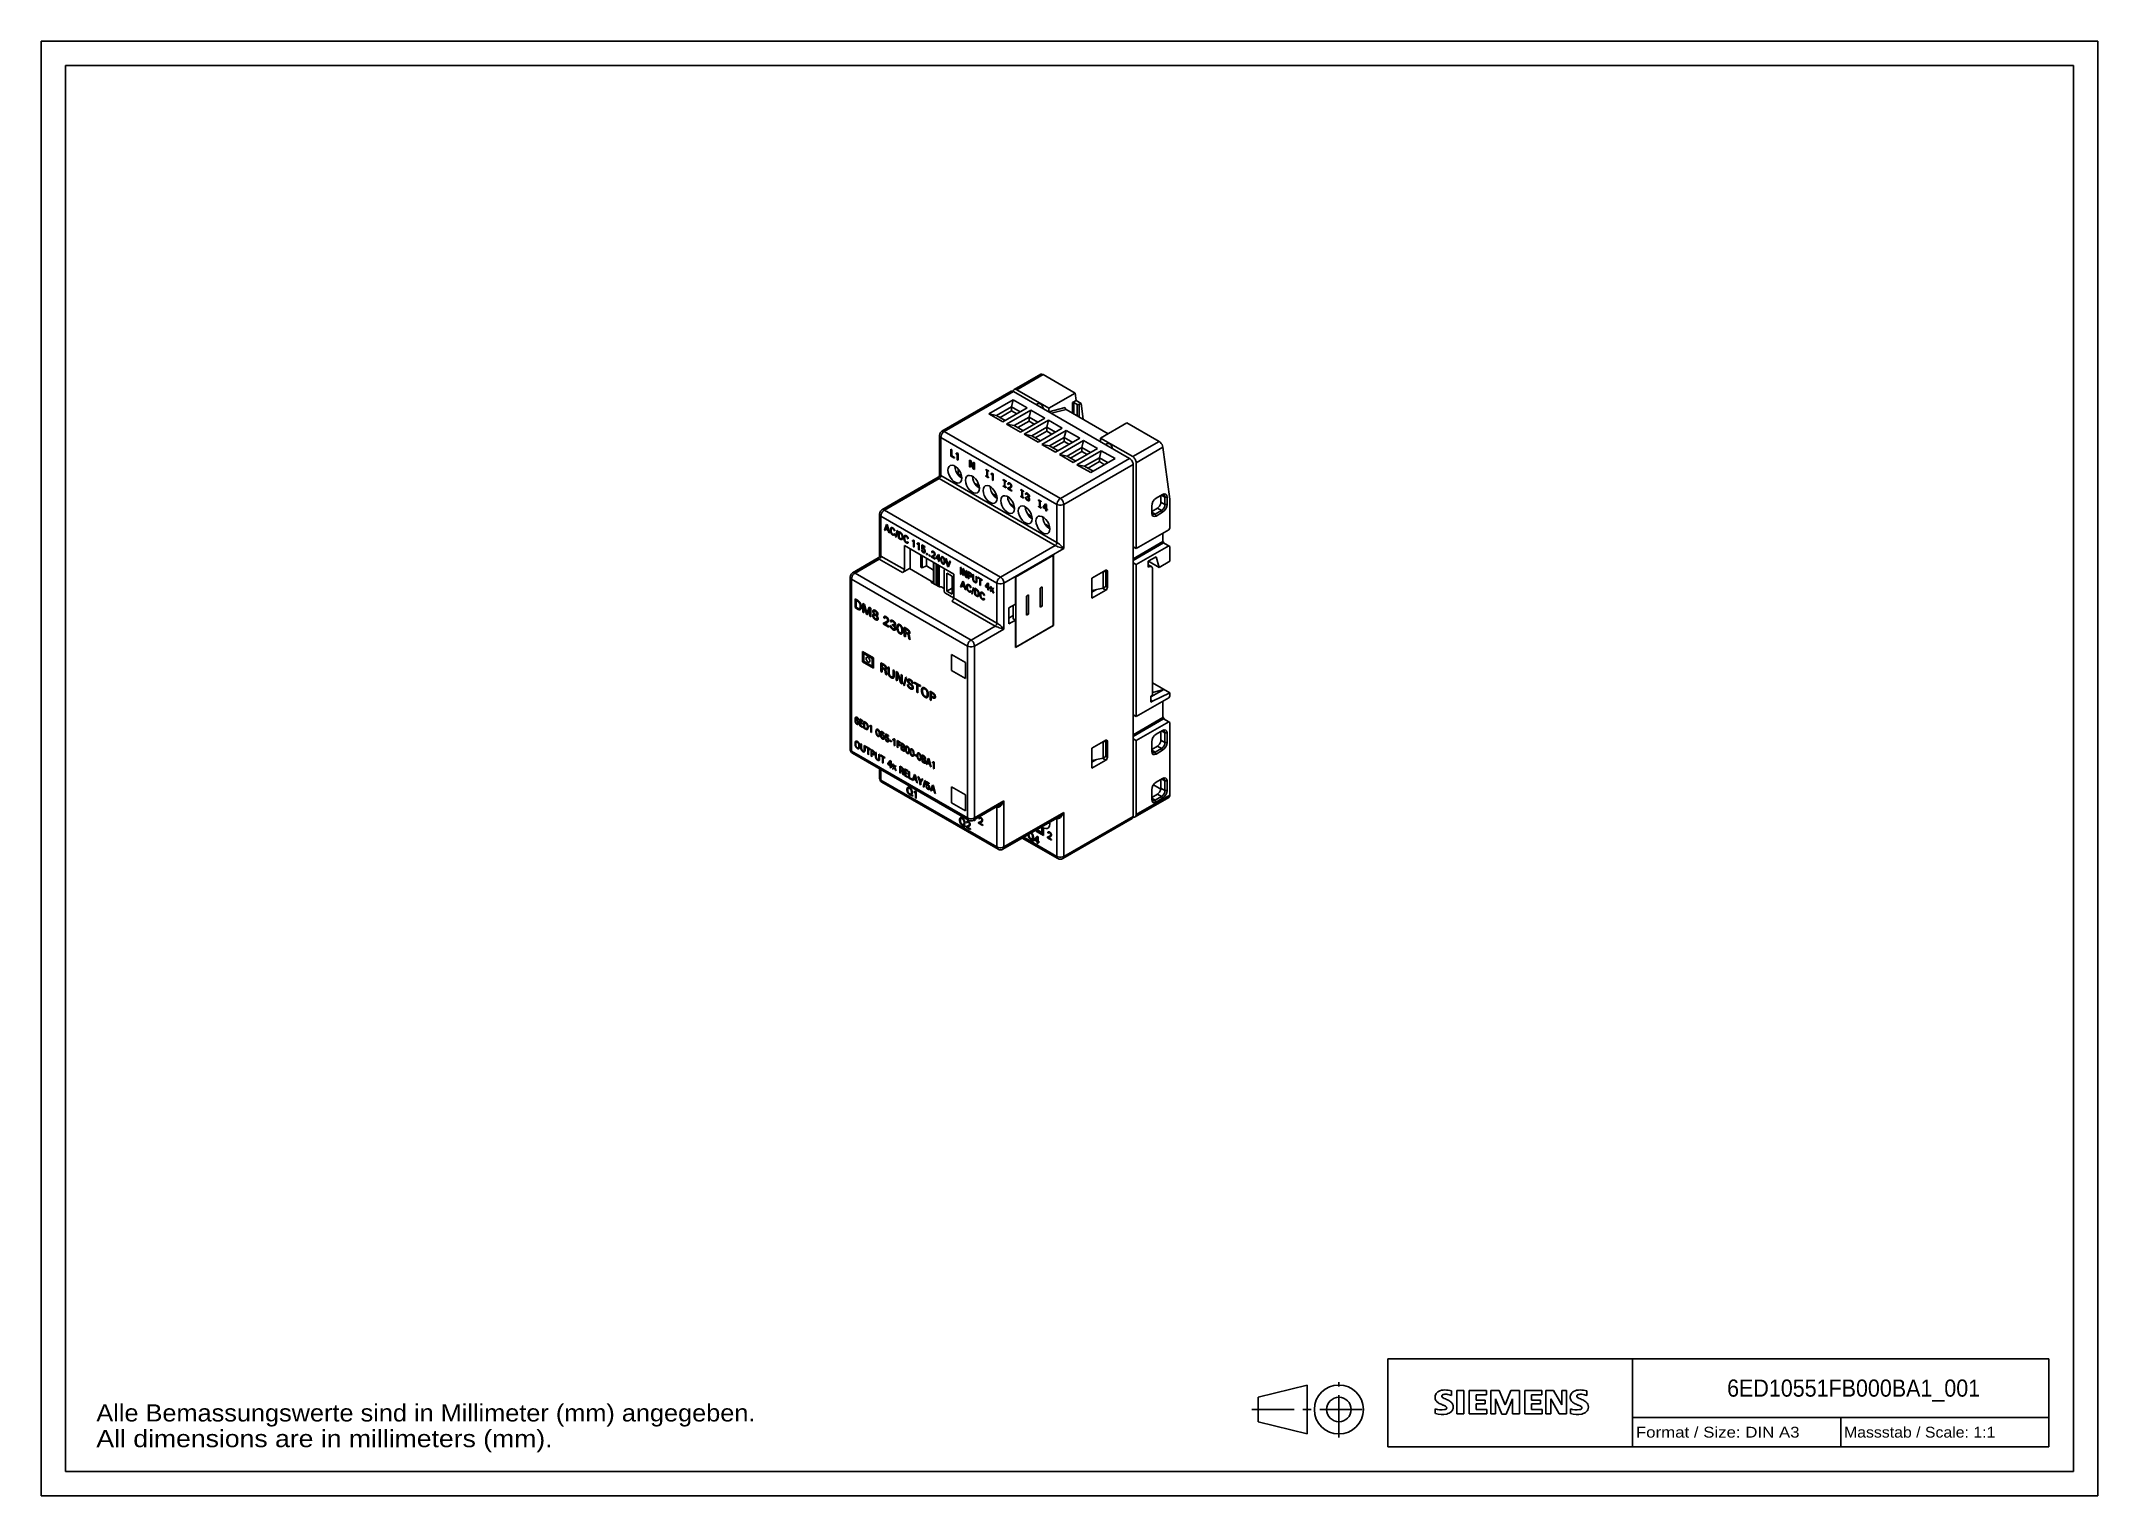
# Model space of a CAD drawing. Extents: x 0 to 420, y 0 to 297.
import ezdxf
from ezdxf.enums import TextEntityAlignment as Align

# ---------------------------------------------------------------- set-up
doc = ezdxf.new("R2010")
doc.units = 0
doc.header["$LTSCALE"] = 23.1
doc.linetypes.add('CENTER', pattern=[0.6, 0.375, -0.075, 0.075, -0.075])
doc.layers.get('0').update_dxf_attribs({"linetype": 'CONTINUOUS'})
for name, color, linetype in [('40000_ISO', 7, 'CONTINUOUS'), ('90000_FRAME', 7, 'CONTINUOUS'), ('91000_TIP', 7, 'CONTINUOUS')]:
    doc.layers.add(name, color=color, linetype=linetype)

msp = doc.modelspace()

# ---------------------------------------------------------------- texts
at = {"color": 7, "linetype": 'CONTINUOUS'}
for s, p, p2 in [('Alle Bemassungswerte sind in Millimeter (mm) angegeben.', (11.28, 15.19), (145.86, 15.19)), ('All dimensions are in millimeters (mm).', (11.28, 9.94), (104.44, 9.94))]:
    msp.add_text(s, height=3.5, dxfattribs=at).set_placement(p, p2, align=Align.FIT)
at = {"layer": '90000_FRAME', "color": 7, "linetype": 'CONTINUOUS'}
for s, height, p, p2 in [('6ED10551FB000BA1_001', 3.5, (344.29, 20.25), (395.96, 20.25)), ('Format / Size: DIN A3', 2.2, (325.66, 11.9), (359.08, 11.9)), ('Massstab / Scale: 1:1', 2.2, (368.16, 11.9), (399.06, 11.9))]:
    msp.add_text(s, height=height, dxfattribs=at).set_placement(p, p2, align=Align.FIT)

# ---------------------------------------------------------------- linework, layer by layer
at = {"layer": '40000_ISO', "color": 7, "linetype": 'CONTINUOUS'}
for p, q in [((198.72, 225.89), (204.12, 229.01)), ((199.22, 225.84), (204.59, 228.94)), ((204.12, 229.01), (204.19, 229.04)), ((204.19, 229.04), (204.38, 229.03)), ((204.38, 229.03), (204.59, 228.94)), ((211.17, 225.15), (204.59, 228.94)), ((183.94, 217.36), (198.08, 225.53)), ((184.44, 217.31), (198.58, 225.48)), ((193.56, 220.9), (198.51, 223.76)), ((198.08, 225.53), (198.19, 225.57)), ((198.51, 223.76), (198.16, 222.33)), ((198.19, 225.57), (198.31, 225.57)), ((198.31, 225.57), (198.45, 225.54)), ((198.45, 225.54), (198.58, 225.48)), ((198.51, 223.76), (201.34, 222.13)), ((198.53, 225.59), (198.52, 225.51)), ((198.57, 225.72), (198.53, 225.59)), ((198.63, 225.82), (198.57, 225.72)), ((198.58, 225.48), (222.27, 211.8)), ((198.72, 225.89), (198.63, 225.82)), ((198.83, 225.93), (198.72, 225.89)), ((198.95, 225.94), (198.83, 225.93)), ((199.08, 225.91), (198.95, 225.94)), ((199.22, 225.84), (199.08, 225.91)), ((205.8, 222.05), (199.22, 225.84)), ((203.49, 222.97), (203.21, 222.81)), ((203.58, 223.01), (203.49, 222.97)), ((203.78, 223.01), (203.58, 223.01)), ((203.99, 222.92), (203.78, 223.01)), ((204.21, 222.76), (203.99, 222.92)), ((204.41, 222.53), (204.21, 222.76)), ((205.8, 222.05), (211.17, 225.15)), ((210.61, 223.19), (211.36, 223.63)), ((210.61, 223.19), (210.67, 223.21)), ((210.61, 221.07), (210.61, 223.19)), ((210.67, 223.21), (210.75, 223.22)), ((210.75, 223.22), (210.82, 223.21)), ((210.82, 223.21), (210.89, 223.19)), ((210.89, 220.9), (210.89, 223.19)), ((210.89, 223.19), (211.56, 222.8)), ((211.17, 225.15), (211.36, 223.63)), ((211.36, 223.63), (212.39, 223.04)), ((211.56, 222.8), (211.56, 220.52)), ((211.56, 222.8), (211.98, 222.8)), ((212.39, 223.04), (211.98, 222.8)), ((211.98, 222.8), (211.98, 220.27)), ((212.39, 223.04), (212.81, 219.79)), ((193.56, 220.9), (196.39, 219.27)), ((193.56, 220.9), (195.12, 220.58)), ((195.12, 220.58), (198.16, 222.33)), ((195.12, 220.58), (196.89, 219.56)), ((195.83, 220.17), (198.16, 221.52)), ((196.39, 219.27), (201.34, 222.13)), ((202.11, 221.69), (197.16, 218.83)), ((197.16, 218.83), (199.98, 217.2)), ((197.16, 218.83), (198.71, 218.5)), ((198.16, 222.33), (198.16, 221.52)), ((198.16, 222.33), (199.93, 221.31)), ((198.16, 221.52), (199.22, 220.9)), ((201.75, 220.26), (198.71, 218.5)), ((198.71, 218.5), (200.48, 217.48)), ((199.02, 220.79), (199.05, 221)), ((201.75, 219.44), (199.42, 218.09)), ((204.93, 220.05), (199.98, 217.2)), ((205.7, 219.61), (200.75, 216.76)), ((202.11, 221.69), (201.75, 220.26)), ((201.75, 219.44), (201.75, 220.26)), ((201.75, 220.26), (203.52, 219.24)), ((201.75, 219.44), (202.81, 218.83)), ((202.11, 221.69), (204.93, 220.05)), ((202.61, 218.71), (202.64, 218.93)), ((204.57, 222.26), (204.41, 222.53)), ((204.67, 221.97), (204.57, 222.26)), ((204.67, 221.96), (204.67, 221.97)), ((205.7, 219.61), (205.34, 218.18)), ((205.7, 219.61), (208.53, 217.98)), ((209.12, 222.18), (205.8, 221.32)), ((205.8, 221.32), (205.8, 222.05)), ((209.33, 221.8), (206.3, 221.02)), ((209.12, 222.18), (209.14, 222.07)), ((209.14, 222.07), (209.18, 221.96)), ((209.18, 221.96), (209.25, 221.87)), ((209.25, 221.87), (209.33, 221.8)), ((209.33, 221.8), (217.89, 216.86)), ((221.7, 219.06), (216.33, 215.96)), ((228.28, 215.27), (221.7, 219.06)), ((183.44, 216.49), (183.49, 216.8)), ((183.44, 208.38), (183.44, 216.49)), ((183.44, 216.49), (183.45, 216.4)), ((183.45, 216.4), (183.55, 216.23)), ((183.49, 216.8), (183.63, 217.08)), ((183.55, 216.23), (183.74, 216.09)), ((183.63, 217.08), (183.86, 217.3)), ((183.74, 216.09), (183.77, 216.36)), ((183.74, 208.33), (183.74, 216.09)), ((207.42, 202.41), (183.74, 216.09)), ((183.77, 216.36), (183.87, 216.64)), ((183.86, 217.3), (183.94, 217.36)), ((183.87, 216.64), (184.03, 216.91)), ((183.94, 217.36), (184.03, 217.39)), ((184.03, 217.39), (184.22, 217.4)), ((184.03, 216.91), (184.22, 217.14)), ((184.22, 217.4), (184.44, 217.31)), ((184.22, 217.14), (184.44, 217.31)), ((208.13, 203.64), (184.44, 217.31)), ((200.75, 216.76), (203.58, 215.12)), ((200.75, 216.76), (202.3, 216.43)), ((205.34, 218.18), (202.3, 216.43)), ((202.3, 216.43), (204.07, 215.41)), ((205.34, 217.37), (203.01, 216.02)), ((208.53, 217.98), (203.58, 215.12)), ((209.29, 217.54), (204.34, 214.68)), ((204.34, 214.68), (207.17, 213.05)), ((204.34, 214.68), (205.9, 214.36)), ((205.34, 217.37), (205.34, 218.18)), ((205.34, 218.18), (207.11, 217.16)), ((205.34, 217.37), (206.41, 216.76)), ((208.94, 216.11), (205.9, 214.36)), ((205.9, 214.36), (207.66, 213.33)), ((206.2, 216.64), (206.23, 216.86)), ((208.94, 215.29), (206.6, 213.95)), ((212.12, 215.91), (207.17, 213.05)), ((212.88, 215.47), (207.93, 212.61)), ((209.29, 217.54), (208.94, 216.11)), ((208.94, 215.29), (208.94, 216.11)), ((208.94, 216.11), (210.7, 215.09)), ((208.94, 215.29), (210, 214.68)), ((209.29, 217.54), (212.12, 215.91)), ((209.79, 214.56), (209.83, 214.78)), ((212.88, 215.47), (212.53, 214.04)), ((212.88, 215.47), (215.71, 213.83)), ((216.33, 215.24), (216.33, 215.96)), ((222.91, 212.17), (216.33, 215.96)), ((217.64, 214.81), (217.35, 214.64)), ((217.72, 214.84), (217.64, 214.81)), ((217.92, 214.85), (217.72, 214.84)), ((218.14, 214.76), (217.92, 214.85)), ((218.35, 214.59), (218.14, 214.76)), ((218.55, 214.36), (218.35, 214.59)), ((218.71, 214.09), (218.55, 214.36)), ((222.91, 212.17), (228.28, 215.27)), ((228.28, 215.27), (228.5, 215.1)), ((228.5, 215.1), (228.71, 214.88)), ((228.71, 214.88), (228.89, 214.63)), ((228.89, 214.63), (229.02, 214.36)), ((229.02, 214.36), (229.08, 214.1)), ((185.41, 210.16), (185.24, 209.84)), ((185.6, 210.33), (185.41, 210.16)), ((185.67, 210.36), (185.6, 210.33)), ((186.01, 210.42), (185.67, 210.36)), ((185.79, 212.29), (185.79, 213.68)), ((185.79, 213.68), (185.95, 213.58)), ((186.52, 211.87), (185.79, 212.29)), ((185.95, 213.58), (185.95, 212.35)), ((185.95, 212.35), (186.52, 212.02)), ((186.4, 210.33), (186.01, 210.42)), ((186.8, 210.1), (186.4, 210.33)), ((186.52, 212.02), (186.52, 211.87)), ((186.6, 210.23), (186.66, 209.73)), ((187.19, 209.74), (186.8, 210.1)), ((186.83, 212.68), (186.83, 212.85)), ((186.84, 212.85), (186.83, 212.85)), ((186.83, 212.68), (186.84, 212.68)), ((186.85, 212.85), (186.84, 212.85)), ((186.84, 212.68), (186.86, 212.68)), ((186.86, 212.85), (186.85, 212.85)), ((186.87, 212.85), (186.86, 212.85)), ((186.86, 212.68), (186.87, 212.68)), ((186.88, 212.85), (186.87, 212.85)), ((186.87, 212.68), (186.89, 212.67)), ((186.89, 212.85), (186.88, 212.85)), ((186.9, 212.85), (186.89, 212.85)), ((186.89, 212.67), (186.9, 212.67)), ((186.91, 212.85), (186.9, 212.85)), ((186.9, 212.67), (186.91, 212.67)), ((186.92, 212.85), (186.91, 212.85)), ((186.91, 212.67), (186.92, 212.67)), ((186.93, 212.85), (186.92, 212.85)), ((186.92, 212.67), (186.94, 212.67)), ((186.94, 212.85), (186.93, 212.85)), ((186.95, 212.85), (186.94, 212.85)), ((186.94, 212.67), (186.95, 212.67)), ((186.96, 212.85), (186.95, 212.85)), ((186.95, 212.67), (186.96, 212.67)), ((186.97, 212.85), (186.96, 212.85)), ((186.96, 212.67), (186.97, 212.67)), ((186.98, 212.86), (186.97, 212.85)), ((186.97, 212.67), (186.98, 212.67)), ((186.99, 212.86), (186.98, 212.86)), ((186.98, 212.67), (186.99, 212.67)), ((187, 212.86), (186.99, 212.86)), ((186.99, 212.68), (187, 212.68)), ((186.99, 212.67), (186.99, 212.68)), ((187.01, 212.86), (187, 212.86)), ((187, 212.68), (187.01, 212.68)), ((187.02, 212.86), (187.01, 212.86)), ((187.01, 212.68), (187.02, 212.68)), ((187.03, 212.87), (187.02, 212.86)), ((187.02, 212.68), (187.03, 212.68)), ((187.04, 212.87), (187.03, 212.87)), ((187.03, 212.68), (187.04, 212.68)), ((187.05, 212.87), (187.04, 212.87)), ((187.04, 212.68), (187.05, 212.69)), ((187.04, 212.68), (187.04, 212.68)), ((187.06, 212.87), (187.05, 212.87)), ((187.05, 212.69), (187.06, 212.69)), ((187.07, 212.88), (187.06, 212.87)), ((187.06, 212.69), (187.07, 212.69)), ((187.08, 212.88), (187.07, 212.88)), ((187.07, 212.88), (187.07, 212.88)), ((187.07, 212.69), (187.08, 212.7)), ((187.09, 212.89), (187.08, 212.88)), ((187.08, 212.7), (187.09, 212.7)), ((187.1, 212.89), (187.09, 212.89)), ((187.09, 211.54), (187.09, 212.7)), ((187.25, 211.44), (187.09, 211.54)), ((187.11, 212.9), (187.1, 212.89)), ((187.12, 212.9), (187.11, 212.9)), ((187.12, 212.9), (187.25, 212.82)), ((187.25, 212.82), (187.25, 211.44)), ((189.6, 210.09), (189.6, 211.47)), ((189.6, 211.47), (189.82, 211.35)), ((189.77, 209.99), (189.6, 210.09)), ((189.77, 211.14), (189.77, 209.99)), ((190.35, 209.66), (189.77, 211.14)), ((189.82, 211.35), (190.41, 209.85)), ((190.41, 209.85), (190.41, 211.01)), ((190.41, 211.01), (190.57, 210.92)), ((190.57, 210.92), (190.57, 209.53)), ((207.93, 212.61), (210.76, 210.98)), ((207.93, 212.61), (209.49, 212.28)), ((222.27, 211.8), (208.13, 203.64)), ((222.98, 210.58), (208.84, 202.41)), ((212.53, 214.04), (209.49, 212.28)), ((209.49, 212.28), (211.26, 211.26)), ((212.53, 213.22), (210.2, 211.87)), ((215.71, 213.83), (210.76, 210.98)), ((216.47, 213.39), (211.52, 210.53)), ((211.52, 210.53), (214.35, 208.9)), ((211.52, 210.53), (213.08, 210.21)), ((212.53, 213.22), (212.53, 214.04)), ((212.53, 214.04), (214.3, 213.02)), ((212.53, 213.22), (213.59, 212.61)), ((216.12, 211.96), (213.08, 210.21)), ((213.08, 210.21), (214.85, 209.19)), ((213.38, 212.49), (213.42, 212.71)), ((216.12, 211.15), (213.79, 209.8)), ((219.3, 211.76), (214.35, 208.9)), ((216.47, 213.39), (216.12, 211.96)), ((216.12, 211.15), (216.12, 211.96)), ((216.12, 211.96), (217.89, 210.94)), ((216.12, 211.15), (217.18, 210.53)), ((216.47, 213.39), (219.3, 211.76)), ((216.98, 210.42), (217.01, 210.63)), ((218.81, 213.81), (218.71, 214.09)), ((218.81, 213.8), (218.81, 213.81)), ((222.27, 211.8), (222.41, 211.7)), ((222.41, 211.7), (222.54, 211.58)), ((222.54, 211.58), (222.67, 211.44)), ((222.67, 211.44), (222.77, 211.27)), ((222.77, 211.27), (222.86, 211.1)), ((222.86, 211.1), (222.93, 210.92)), ((223.05, 212.07), (222.91, 212.17)), ((222.93, 210.92), (222.97, 210.74)), ((222.97, 210.74), (222.98, 210.58)), ((222.98, 138.72), (222.98, 210.58)), ((223.18, 211.95), (223.05, 212.07)), ((223.3, 211.8), (223.18, 211.95)), ((223.41, 211.64), (223.3, 211.8)), ((223.5, 211.46), (223.41, 211.64)), ((223.56, 211.29), (223.5, 211.46)), ((223.6, 211.11), (223.56, 211.29)), ((223.62, 210.94), (223.6, 211.11)), ((223.62, 210.94), (229.08, 214.1)), ((223.62, 193.39), (223.62, 210.94)), ((229.08, 214.1), (230.48, 203.47)), ((171.71, 201.32), (183.19, 207.95)), ((172.21, 201.27), (183.38, 207.72)), ((183.19, 207.95), (183.17, 207.91)), ((183.17, 207.91), (183.19, 207.86)), ((183.34, 208.08), (183.19, 207.95)), ((183.19, 207.86), (183.27, 207.79)), ((183.27, 207.79), (183.38, 207.72)), ((183.42, 208.24), (183.34, 208.08)), ((183.38, 207.72), (183.52, 207.83)), ((183.38, 207.72), (207.07, 194.04)), ((183.44, 208.38), (183.42, 208.24)), ((183.44, 208.38), (183.46, 208.42)), ((183.46, 208.42), (183.52, 208.42)), ((183.52, 208.42), (183.62, 208.39)), ((183.52, 207.83), (183.63, 207.98)), ((183.62, 208.39), (183.74, 208.33)), ((183.63, 207.98), (183.71, 208.16)), ((183.71, 208.16), (183.74, 208.33)), ((183.74, 208.33), (207.42, 194.65)), ((185.24, 209.84), (185.18, 209.41)), ((185.18, 209.41), (185.24, 208.92)), ((185.24, 208.92), (185.41, 208.4)), ((185.41, 208.4), (185.67, 207.9)), ((185.67, 207.9), (186.01, 207.45)), ((186.01, 207.45), (186.4, 207.09)), ((186.4, 207.09), (186.8, 206.86)), ((186.66, 209.73), (186.82, 209.22)), ((186.8, 206.86), (187.19, 206.77)), ((186.82, 209.22), (187.09, 208.71)), ((187.09, 208.71), (187.43, 208.27)), ((187.53, 209.29), (187.19, 209.74)), ((187.19, 206.77), (187.53, 206.83)), ((187.28, 209.62), (187.28, 208.65)), ((187.96, 208.26), (187.28, 208.65)), ((187.43, 208.27), (187.81, 207.91)), ((187.79, 208.79), (187.53, 209.29)), ((187.53, 206.83), (187.6, 206.86)), ((187.6, 206.86), (187.79, 207.03)), ((187.96, 208.27), (187.79, 208.79)), ((187.79, 207.03), (187.96, 207.35)), ((187.81, 207.91), (188.01, 207.8)), ((188, 207.93), (187.89, 207.87)), ((188.01, 207.78), (187.96, 208.27)), ((187.96, 207.35), (188.01, 207.78)), ((188.83, 207.76), (188.78, 207.34)), ((188.78, 207.34), (188.83, 206.84)), ((189, 208.09), (188.83, 207.76)), ((188.83, 206.84), (189, 206.33)), ((189.19, 208.25), (189, 208.09)), ((189, 206.33), (189.27, 205.82)), ((189.27, 208.29), (189.19, 208.25)), ((189.6, 208.35), (189.27, 208.29)), ((189.27, 205.82), (189.6, 205.37)), ((189.99, 208.25), (189.6, 208.35)), ((190.39, 208.02), (189.99, 208.25)), ((190.19, 208.15), (190.25, 207.66)), ((190.25, 207.66), (190.42, 207.14)), ((190.57, 209.53), (190.35, 209.66)), ((190.78, 207.67), (190.39, 208.02)), ((190.42, 207.14), (190.68, 206.64)), ((191.55, 206.19), (190.64, 206.71)), ((190.68, 206.64), (191.02, 206.19)), ((190.73, 206.57), (190.77, 206.64)), ((191.12, 207.22), (190.78, 207.67)), ((191.02, 206.49), (190.94, 206.29)), ((191.02, 206.19), (191.4, 205.84)), ((191.38, 206.72), (191.12, 207.22)), ((191.55, 206.2), (191.38, 206.72)), ((191.4, 205.84), (191.6, 205.72)), ((191.61, 205.7), (191.55, 206.2)), ((192.59, 206.02), (192.43, 205.69)), ((192.78, 206.18), (192.59, 206.02)), ((192.86, 206.22), (192.78, 206.18)), ((193.2, 206.27), (192.86, 206.22)), ((192.89, 209.57), (192.89, 209.45)), ((193.46, 209.25), (192.89, 209.57)), ((193.46, 209.21), (192.89, 209.53)), ((193.46, 209.17), (192.89, 209.49)), ((192.89, 209.45), (193.46, 209.13)), ((192.89, 208.31), (192.89, 208.19)), ((193.46, 207.98), (192.89, 208.31)), ((192.89, 208.27), (193.46, 207.94)), ((193.46, 207.9), (192.89, 208.23)), ((192.89, 208.19), (193.46, 207.86)), ((193.12, 209.32), (193.12, 208.18)), ((193.16, 209.3), (193.16, 208.16)), ((193.19, 209.28), (193.19, 208.14)), ((193.58, 206.18), (193.2, 206.27)), ((193.23, 208.12), (193.23, 209.26)), ((193.46, 209.13), (193.46, 209.25)), ((193.46, 207.86), (193.46, 207.98)), ((193.98, 205.95), (193.58, 206.18)), ((193.78, 206.08), (193.84, 205.59)), ((194.37, 205.59), (193.98, 205.95)), ((193.99, 208.55), (193.99, 208.72)), ((194, 208.72), (193.99, 208.72)), ((193.99, 208.55), (194, 208.55)), ((194.01, 208.72), (194, 208.72)), ((194, 208.55), (194.02, 208.54)), ((194.02, 208.72), (194.01, 208.72)), ((194.03, 208.72), (194.02, 208.72)), ((194.02, 208.54), (194.03, 208.54)), ((194.04, 208.72), (194.03, 208.72)), ((194.03, 208.54), (194.05, 208.54)), ((194.05, 208.72), (194.04, 208.72)), ((194.06, 208.72), (194.05, 208.72)), ((194.05, 208.54), (194.06, 208.54)), ((194.07, 208.72), (194.06, 208.72)), ((194.06, 208.54), (194.07, 208.54)), ((194.08, 208.72), (194.07, 208.72)), ((194.07, 208.54), (194.08, 208.54)), ((194.09, 208.72), (194.08, 208.72)), ((194.08, 208.54), (194.09, 208.54)), ((194.1, 208.72), (194.09, 208.72)), ((194.09, 208.54), (194.1, 208.54)), ((194.11, 208.72), (194.1, 208.72)), ((194.1, 208.54), (194.12, 208.54)), ((194.12, 208.72), (194.11, 208.72)), ((194.13, 208.72), (194.12, 208.72)), ((194.12, 208.54), (194.13, 208.54)), ((194.14, 208.72), (194.13, 208.72)), ((194.13, 208.54), (194.14, 208.54)), ((194.13, 208.54), (194.13, 208.54)), ((194.15, 208.72), (194.14, 208.72)), ((194.14, 208.54), (194.15, 208.54)), ((194.16, 208.73), (194.15, 208.72)), ((194.15, 208.54), (194.16, 208.54)), ((194.17, 208.73), (194.16, 208.73)), ((194.16, 208.54), (194.17, 208.55)), ((194.18, 208.73), (194.17, 208.73)), ((194.17, 208.55), (194.18, 208.55)), ((194.19, 208.73), (194.18, 208.73)), ((194.18, 208.55), (194.19, 208.55)), ((194.2, 208.74), (194.19, 208.73)), ((194.19, 208.55), (194.2, 208.55)), ((194.19, 208.55), (194.19, 208.55)), ((194.21, 208.74), (194.2, 208.74)), ((194.2, 208.55), (194.21, 208.55)), ((194.22, 208.74), (194.21, 208.74)), ((194.21, 208.55), (194.22, 208.56)), ((194.23, 208.75), (194.22, 208.74)), ((194.22, 208.74), (194.22, 208.74)), ((194.22, 208.56), (194.23, 208.56)), ((194.24, 208.75), (194.23, 208.75)), ((194.23, 208.56), (194.24, 208.56)), ((194.25, 208.76), (194.24, 208.75)), ((194.24, 208.56), (194.25, 208.57)), ((194.26, 208.76), (194.25, 208.76)), ((194.25, 207.4), (194.25, 208.57)), ((194.41, 207.31), (194.25, 207.4)), ((194.27, 208.76), (194.26, 208.76)), ((194.28, 208.77), (194.27, 208.76)), ((194.28, 208.77), (194.41, 208.69)), ((194.41, 208.69), (194.41, 207.31)), ((196.48, 207.5), (196.48, 207.38)), ((197.05, 207.17), (196.48, 207.5)), ((197.05, 207.13), (196.48, 207.46)), ((197.05, 207.09), (196.48, 207.42)), ((196.48, 207.38), (197.05, 207.05)), ((196.48, 206.24), (196.48, 206.11)), ((197.05, 205.91), (196.48, 206.24)), ((196.48, 206.19), (197.05, 205.87)), ((197.05, 205.83), (196.48, 206.15)), ((196.48, 206.11), (197.05, 205.79)), ((196.71, 207.25), (196.71, 206.1)), ((196.75, 207.23), (196.75, 206.08)), ((196.78, 207.21), (196.78, 206.06)), ((196.82, 206.04), (196.82, 207.18)), ((197.05, 207.05), (197.05, 207.17)), ((197.05, 205.79), (197.05, 205.91)), ((197.44, 206.65), (197.43, 206.64)), ((197.43, 206.64), (197.43, 206.63)), ((197.43, 206.63), (197.43, 206.62)), ((197.43, 206.63), (197.43, 206.63)), ((197.43, 206.62), (197.43, 206.61)), ((197.43, 206.61), (197.43, 206.6)), ((197.43, 206.6), (197.43, 206.59)), ((197.43, 206.59), (197.43, 206.59)), ((197.43, 206.59), (197.43, 206.58)), ((197.59, 206.49), (197.43, 206.58)), ((197.45, 206.69), (197.44, 206.69)), ((197.44, 206.69), (197.44, 206.68)), ((197.44, 206.68), (197.44, 206.67)), ((197.44, 206.68), (197.44, 206.68)), ((197.44, 206.67), (197.44, 206.66)), ((197.44, 206.66), (197.44, 206.65)), ((197.44, 206.65), (197.44, 206.65)), ((197.45, 206.72), (197.45, 206.71)), ((197.46, 206.72), (197.45, 206.72)), ((197.45, 206.71), (197.45, 206.7)), ((197.45, 206.71), (197.45, 206.71)), ((197.45, 206.7), (197.45, 206.69)), ((197.46, 206.74), (197.46, 206.73)), ((197.47, 206.74), (197.46, 206.74)), ((197.46, 206.73), (197.46, 206.72)), ((197.46, 206.73), (197.46, 206.73)), ((197.47, 206.76), (197.47, 206.75)), ((197.48, 206.76), (197.47, 206.76)), ((197.47, 206.75), (197.47, 206.74)), ((197.47, 206.75), (197.47, 206.75)), ((197.48, 206.77), (197.48, 206.76)), ((197.48, 206.77), (197.48, 206.77)), ((197.49, 206.77), (197.48, 206.77)), ((197.49, 206.78), (197.49, 206.77)), ((197.49, 206.78), (197.49, 206.78)), ((197.5, 206.78), (197.49, 206.78)), ((197.52, 205.81), (197.49, 205.79)), ((197.5, 206.79), (197.5, 206.78)), ((197.5, 206.79), (197.5, 206.79)), ((197.51, 206.79), (197.5, 206.79)), ((197.51, 206.8), (197.51, 206.79)), ((197.52, 206.8), (197.51, 206.8)), ((197.53, 206.81), (197.52, 206.8)), ((197.52, 206.8), (197.52, 206.8)), ((197.52, 206.8), (197.52, 206.8)), ((197.55, 205.82), (197.52, 205.81)), ((197.53, 206.81), (197.53, 206.81)), ((197.54, 206.81), (197.53, 206.81)), ((197.55, 206.82), (197.54, 206.81)), ((197.54, 206.81), (197.54, 206.81)), ((197.56, 206.82), (197.55, 206.82)), ((197.59, 205.83), (197.55, 205.82)), ((197.58, 206.82), (197.56, 206.82)), ((197.59, 206.82), (197.58, 206.82)), ((197.6, 206.82), (197.59, 206.82)), ((197.59, 206.55), (197.59, 206.56)), ((197.59, 206.56), (197.6, 206.56)), ((197.59, 206.54), (197.59, 206.55)), ((197.59, 206.53), (197.59, 206.54)), ((197.59, 206.52), (197.59, 206.53)), ((197.59, 206.51), (197.59, 206.52)), ((197.59, 206.52), (197.59, 206.52)), ((197.59, 206.5), (197.59, 206.51)), ((197.59, 206.49), (197.59, 206.5)), ((197.62, 205.85), (197.59, 205.83)), ((197.62, 206.82), (197.6, 206.82)), ((197.6, 206.58), (197.61, 206.59)), ((197.6, 206.57), (197.6, 206.58)), ((197.6, 206.58), (197.6, 206.58)), ((197.6, 206.56), (197.6, 206.57)), ((197.6, 206.57), (197.6, 206.57)), ((197.61, 206.6), (197.62, 206.61)), ((197.61, 206.6), (197.61, 206.6)), ((197.61, 206.59), (197.61, 206.6)), ((197.61, 206.59), (197.61, 206.59)), ((197.63, 206.82), (197.62, 206.82)), ((197.62, 206.61), (197.62, 206.62)), ((197.62, 206.62), (197.63, 206.62)), ((197.62, 206.61), (197.62, 206.61)), ((197.65, 205.86), (197.62, 205.85)), ((197.65, 206.82), (197.63, 206.82)), ((197.63, 206.62), (197.64, 206.63)), ((197.63, 206.62), (197.63, 206.62)), ((197.64, 206.63), (197.65, 206.63)), ((197.64, 206.63), (197.64, 206.63)), ((197.64, 206.63), (197.64, 206.63)), ((197.66, 206.82), (197.65, 206.82)), ((197.65, 206.63), (197.65, 206.64)), ((197.65, 206.64), (197.66, 206.64)), ((197.68, 205.88), (197.65, 205.86)), ((197.68, 206.81), (197.66, 206.82)), ((197.66, 206.64), (197.66, 206.64)), ((197.66, 206.64), (197.67, 206.64)), ((197.67, 206.64), (197.68, 206.64)), ((197.69, 206.81), (197.68, 206.81)), ((197.68, 206.64), (197.68, 206.64)), ((197.68, 206.64), (197.69, 206.64)), ((197.71, 205.89), (197.68, 205.88)), ((197.71, 206.81), (197.69, 206.81)), ((197.69, 206.64), (197.69, 206.64)), ((197.69, 206.64), (197.7, 206.64)), ((197.7, 206.64), (197.71, 206.64)), ((197.72, 206.8), (197.71, 206.81)), ((197.71, 206.64), (197.71, 206.64)), ((197.71, 206.64), (197.72, 206.64)), ((197.74, 205.91), (197.71, 205.89)), ((197.74, 206.79), (197.72, 206.8)), ((197.72, 206.64), (197.73, 206.64)), ((197.73, 206.64), (197.73, 206.64)), ((197.73, 206.64), (197.74, 206.64)), ((197.76, 206.78), (197.74, 206.79)), ((197.74, 206.64), (197.75, 206.64)), ((197.77, 205.93), (197.74, 205.91)), ((197.75, 206.64), (197.75, 206.63)), ((197.75, 206.63), (197.76, 206.63)), ((197.77, 206.78), (197.76, 206.78)), ((197.76, 206.63), (197.77, 206.63)), ((197.79, 206.77), (197.77, 206.78)), ((197.77, 206.63), (197.78, 206.62)), ((197.79, 205.94), (197.77, 205.93)), ((197.78, 206.62), (197.79, 206.62)), ((197.81, 206.76), (197.79, 206.77)), ((197.79, 206.62), (197.8, 206.61)), ((197.79, 206.62), (197.79, 206.62)), ((197.81, 205.95), (197.79, 205.94)), ((197.8, 206.61), (197.81, 206.61)), ((197.83, 206.75), (197.81, 206.76)), ((197.81, 206.61), (197.82, 206.6)), ((197.83, 205.97), (197.81, 205.95)), ((197.82, 206.6), (197.83, 206.6)), ((197.84, 206.74), (197.83, 206.75)), ((197.83, 206.6), (197.84, 206.59)), ((197.85, 205.98), (197.83, 205.97)), ((197.86, 206.73), (197.84, 206.74)), ((197.84, 206.59), (197.84, 206.59)), ((197.84, 206.59), (197.85, 206.58)), ((197.85, 206.58), (197.86, 206.57)), ((197.87, 206), (197.85, 205.98)), ((197.88, 206.71), (197.86, 206.73)), ((197.86, 206.57), (197.87, 206.57)), ((197.87, 206.57), (197.88, 206.56)), ((197.89, 206.02), (197.87, 206)), ((197.89, 206.7), (197.88, 206.71)), ((197.88, 206.56), (197.88, 206.55)), ((197.88, 206.55), (197.89, 206.55)), ((197.91, 206.69), (197.89, 206.7)), ((197.89, 206.55), (197.9, 206.54)), ((197.91, 206.03), (197.89, 206.02)), ((197.9, 206.54), (197.9, 206.54)), ((197.9, 206.54), (197.91, 206.53)), ((197.93, 206.68), (197.91, 206.69)), ((197.91, 206.53), (197.92, 206.52)), ((197.93, 206.04), (197.91, 206.03)), ((197.92, 206.52), (197.92, 206.52)), ((197.92, 206.52), (197.93, 206.51)), ((197.94, 206.66), (197.93, 206.68)), ((197.93, 206.51), (197.93, 206.5)), ((197.93, 206.5), (197.94, 206.5)), ((197.94, 206.05), (197.93, 206.04)), ((197.96, 206.65), (197.94, 206.66)), ((197.94, 206.5), (197.94, 206.49)), ((197.94, 206.49), (197.95, 206.48)), ((197.95, 206.06), (197.94, 206.05)), ((197.95, 206.48), (197.96, 206.48)), ((197.96, 206.08), (197.95, 206.06)), ((197.97, 206.64), (197.96, 206.65)), ((197.96, 206.48), (197.96, 206.47)), ((197.96, 206.47), (197.97, 206.46)), ((197.97, 206.09), (197.96, 206.08)), ((197.98, 206.62), (197.97, 206.64)), ((197.97, 206.46), (197.97, 206.45)), ((197.97, 206.45), (197.98, 206.45)), ((197.98, 206.1), (197.97, 206.09)), ((197.97, 205.79), (197.98, 205.81)), ((198, 206.61), (197.98, 206.62)), ((197.98, 206.45), (197.98, 206.44)), ((197.98, 206.44), (197.98, 206.43)), ((197.98, 206.43), (197.99, 206.42)), ((197.99, 206.11), (197.98, 206.1)), ((197.98, 205.81), (198, 205.82)), ((197.99, 206.42), (197.99, 206.42)), ((197.99, 206.42), (198, 206.41)), ((198, 206.14), (197.99, 206.13)), ((197.99, 206.13), (197.99, 206.11)), ((198.01, 206.59), (198, 206.61)), ((198, 206.41), (198, 206.4)), ((198, 206.4), (198, 206.39)), ((198, 206.39), (198.01, 206.39)), ((198.01, 206.15), (198, 206.14)), ((198, 205.82), (198.01, 205.83)), ((198.02, 206.58), (198.01, 206.59)), ((198.01, 206.39), (198.01, 206.38)), ((198.01, 206.38), (198.01, 206.37)), ((198.01, 206.37), (198.01, 206.36)), ((198.01, 206.36), (198.02, 206.36)), ((198.02, 206.18), (198.01, 206.17)), ((198.01, 206.17), (198.01, 206.16)), ((198.01, 206.16), (198.01, 206.15)), ((198.01, 205.83), (198.03, 205.84)), ((198.04, 206.56), (198.02, 206.58)), ((198.02, 206.36), (198.02, 206.35)), ((198.02, 206.35), (198.02, 206.34)), ((198.02, 206.34), (198.02, 206.33)), ((198.02, 206.33), (198.02, 206.33)), ((198.02, 206.33), (198.03, 206.32)), ((198.03, 206.22), (198.02, 206.2)), ((198.02, 206.2), (198.02, 206.19)), ((198.02, 206.19), (198.02, 206.18)), ((198.03, 206.32), (198.03, 206.31)), ((198.03, 206.31), (198.03, 206.3)), ((198.03, 206.3), (198.03, 206.29)), ((198.03, 206.29), (198.03, 206.28)), ((198.03, 206.28), (198.03, 206.28)), ((198.03, 206.28), (198.03, 206.27)), ((198.03, 206.27), (198.03, 206.26)), ((198.03, 206.26), (198.03, 206.25)), ((198.03, 206.25), (198.03, 206.24)), ((198.03, 206.24), (198.03, 206.23)), ((198.03, 206.23), (198.03, 206.22)), ((198.03, 205.84), (198.04, 205.85)), ((198.05, 206.55), (198.04, 206.56)), ((198.04, 205.85), (198.06, 205.87)), ((198.06, 206.53), (198.05, 206.55)), ((198.07, 206.52), (198.06, 206.53)), ((198.06, 205.87), (198.07, 205.88)), ((198.08, 206.5), (198.07, 206.52)), ((198.07, 205.88), (198.08, 205.9)), ((198.09, 206.49), (198.08, 206.5)), ((198.08, 205.9), (198.1, 205.91)), ((198.1, 206.47), (198.09, 206.49)), ((198.11, 206.45), (198.1, 206.47)), ((198.1, 205.91), (198.11, 205.93)), ((198.12, 206.44), (198.11, 206.45)), ((198.11, 205.93), (198.12, 205.95)), ((198.13, 206.42), (198.12, 206.44)), ((198.12, 205.95), (198.13, 205.96)), ((198.14, 206.4), (198.13, 206.42)), ((198.13, 205.97), (198.14, 205.98)), ((198.13, 205.96), (198.13, 205.97)), ((198.14, 206.39), (198.14, 206.4)), ((198.15, 206.37), (198.14, 206.39)), ((198.14, 205.98), (198.15, 206)), ((198.16, 206.36), (198.15, 206.37)), ((198.15, 206.01), (198.16, 206.02)), ((198.15, 206), (198.15, 206.01)), ((198.16, 206.34), (198.16, 206.36)), ((198.17, 206.32), (198.16, 206.34)), ((198.16, 206.04), (198.17, 206.05)), ((198.16, 206.02), (198.16, 206.04)), ((198.17, 206.31), (198.17, 206.32)), ((198.17, 206.29), (198.17, 206.31)), ((198.18, 206.27), (198.17, 206.29)), ((198.17, 206.07), (198.18, 206.09)), ((198.17, 206.05), (198.17, 206.07)), ((198.18, 206.25), (198.18, 206.27)), ((198.18, 206.24), (198.18, 206.25)), ((198.18, 206.22), (198.18, 206.24)), ((198.19, 206.2), (198.18, 206.22)), ((198.18, 206.14), (198.19, 206.15)), ((198.18, 206.12), (198.18, 206.14)), ((198.18, 206.1), (198.18, 206.12)), ((198.18, 206.09), (198.18, 206.1)), ((198.19, 206.19), (198.19, 206.2)), ((198.19, 206.17), (198.19, 206.19)), ((198.19, 206.15), (198.19, 206.17)), ((189.6, 205.37), (189.99, 205.02)), ((189.99, 205.02), (190.39, 204.79)), ((190.39, 204.79), (190.78, 204.7)), ((190.78, 204.7), (191.12, 204.75)), ((191.12, 204.75), (191.19, 204.79)), ((191.19, 204.79), (191.38, 204.95)), ((191.38, 204.95), (191.55, 205.28)), ((191.55, 205.28), (191.61, 205.7)), ((192.43, 205.69), (192.37, 205.26)), ((192.37, 205.26), (192.43, 204.77)), ((192.43, 204.77), (192.59, 204.25)), ((192.59, 204.25), (192.86, 203.75)), ((192.86, 203.75), (193.2, 203.3)), ((193.2, 203.3), (193.58, 202.95)), ((193.58, 202.95), (193.98, 202.71)), ((193.84, 205.59), (194.01, 205.07)), ((193.98, 202.71), (194.37, 202.62)), ((194.01, 205.07), (194.27, 204.56)), ((195.14, 204.11), (194.23, 204.64)), ((194.27, 204.56), (194.61, 204.12)), ((194.71, 205.15), (194.37, 205.59)), ((194.48, 204.49), (194.37, 204.43)), ((194.37, 202.62), (194.71, 202.68)), ((194.61, 204.12), (195, 203.76)), ((194.97, 204.64), (194.71, 205.15)), ((194.71, 202.68), (194.78, 202.72)), ((194.78, 202.72), (194.97, 202.88)), ((195.14, 204.12), (194.97, 204.64)), ((194.97, 202.88), (195.14, 203.2)), ((195.07, 203.87), (194.99, 203.77)), ((195, 203.76), (195.2, 203.65)), ((195.16, 203.95), (195.07, 203.87)), ((195.2, 203.63), (195.14, 204.12)), ((195.14, 203.2), (195.2, 203.63)), ((196.02, 203.62), (195.96, 203.19)), ((195.96, 203.19), (196.02, 202.7)), ((196.19, 203.94), (196.02, 203.62)), ((196.02, 202.7), (196.19, 202.18)), ((196.38, 204.11), (196.19, 203.94)), ((196.19, 202.18), (196.45, 201.67)), ((196.45, 204.14), (196.38, 204.11)), ((196.79, 204.2), (196.45, 204.14)), ((196.45, 201.67), (196.79, 201.23)), ((197.17, 204.11), (196.79, 204.2)), ((197.58, 203.87), (197.17, 204.11)), ((197.42, 205.77), (197.38, 205.76)), ((197.38, 205.59), (197.38, 205.76)), ((198.21, 205.12), (197.38, 205.59)), ((197.38, 204.01), (197.43, 203.51)), ((197.45, 205.78), (197.42, 205.77)), ((197.43, 203.51), (197.6, 202.99)), ((197.49, 205.79), (197.45, 205.78)), ((197.58, 205.63), (197.6, 205.64)), ((197.58, 205.63), (198.21, 205.27)), ((197.96, 203.52), (197.58, 203.87)), ((197.6, 205.64), (197.63, 205.65)), ((197.6, 202.99), (197.86, 202.49)), ((197.63, 205.65), (197.66, 205.66)), ((197.66, 205.66), (197.71, 205.68)), ((197.71, 205.68), (197.74, 205.69)), ((197.74, 205.69), (197.76, 205.7)), ((197.76, 205.7), (197.79, 205.71)), ((197.79, 205.71), (197.81, 205.72)), ((197.81, 205.72), (197.84, 205.73)), ((198.73, 202.04), (197.83, 202.56)), ((197.84, 205.73), (197.87, 205.74)), ((197.86, 202.49), (198.2, 202.04)), ((197.87, 205.74), (197.89, 205.75)), ((197.89, 205.75), (197.92, 205.77)), ((197.92, 205.77), (197.93, 205.77)), ((197.93, 205.77), (197.95, 205.78)), ((197.95, 205.78), (197.97, 205.79)), ((198.3, 203.07), (197.96, 203.52)), ((198.2, 202.04), (198.59, 201.69)), ((198.21, 205.27), (198.21, 205.12)), ((198.57, 202.57), (198.3, 203.07)), ((198.73, 202.05), (198.57, 202.57)), ((198.59, 201.69), (198.79, 201.57)), ((198.79, 201.56), (198.73, 202.05)), ((199.78, 201.87), (199.61, 201.54)), ((199.97, 202.03), (199.78, 201.87)), ((200.04, 202.07), (199.97, 202.03)), ((200.38, 202.12), (200.04, 202.07)), ((200.07, 205.43), (200.07, 205.31)), ((200.64, 205.1), (200.07, 205.43)), ((200.64, 205.06), (200.07, 205.39)), ((200.64, 205.02), (200.07, 205.35)), ((200.07, 205.31), (200.64, 204.98)), ((200.07, 204.17), (200.07, 204.04)), ((200.64, 203.84), (200.07, 204.17)), ((200.07, 204.12), (200.64, 203.8)), ((200.64, 203.76), (200.07, 204.08)), ((200.07, 204.04), (200.64, 203.72)), ((200.3, 205.18), (200.3, 204.03)), ((200.33, 205.16), (200.33, 204.01)), ((200.37, 205.14), (200.37, 203.99)), ((200.77, 202.03), (200.38, 202.12)), ((200.41, 203.97), (200.41, 205.11)), ((200.64, 204.98), (200.64, 205.1)), ((200.64, 203.72), (200.64, 203.84)), ((201.17, 201.8), (200.77, 202.03)), ((200.97, 201.93), (201.02, 201.44)), ((200.99, 203.89), (200.99, 203.88)), ((200.99, 203.89), (201.15, 203.8)), ((200.99, 203.88), (200.99, 203.86)), ((200.99, 203.86), (201, 203.84)), ((201, 203.84), (201, 203.83)), ((201, 203.83), (201, 203.81)), ((201, 203.81), (201.01, 203.79)), ((201.01, 203.79), (201.01, 203.78)), ((201.01, 203.78), (201.02, 203.76)), ((201.02, 204.57), (201.02, 204.56)), ((201.03, 204.57), (201.02, 204.57)), ((201.02, 204.56), (201.02, 204.55)), ((201.02, 204.55), (201.02, 204.54)), ((201.02, 204.54), (201.02, 204.53)), ((201.02, 204.54), (201.02, 204.54)), ((201.02, 204.53), (201.02, 204.52)), ((201.18, 204.43), (201.02, 204.52)), ((201.02, 203.76), (201.02, 203.74)), ((201.02, 203.74), (201.03, 203.73)), ((201.04, 204.63), (201.03, 204.62)), ((201.03, 204.62), (201.03, 204.61)), ((201.03, 204.62), (201.03, 204.62)), ((201.03, 204.61), (201.03, 204.6)), ((201.03, 204.6), (201.03, 204.59)), ((201.03, 204.59), (201.03, 204.58)), ((201.03, 204.59), (201.03, 204.59)), ((201.03, 204.58), (201.03, 204.57)), ((201.03, 203.73), (201.03, 203.71)), ((201.03, 203.71), (201.04, 203.69)), ((201.05, 204.66), (201.04, 204.65)), ((201.04, 204.65), (201.04, 204.64)), ((201.04, 204.65), (201.04, 204.65)), ((201.04, 204.64), (201.04, 204.63)), ((201.04, 204.64), (201.04, 204.64)), ((201.04, 203.69), (201.04, 203.68)), ((201.04, 203.68), (201.05, 203.66)), ((201.06, 204.68), (201.05, 204.67)), ((201.05, 204.67), (201.05, 204.66)), ((201.05, 204.66), (201.05, 204.66)), ((201.05, 203.66), (201.06, 203.65)), ((201.07, 204.69), (201.06, 204.68)), ((201.06, 204.68), (201.06, 204.68)), ((201.06, 204.68), (201.06, 204.68)), ((201.06, 203.65), (201.06, 203.63)), ((201.06, 203.63), (201.07, 203.62)), ((201.07, 204.7), (201.07, 204.69)), ((201.08, 204.7), (201.07, 204.7)), ((201.07, 204.69), (201.07, 204.69)), ((201.07, 203.62), (201.08, 203.6)), ((201.08, 204.71), (201.08, 204.7)), ((201.08, 204.71), (201.08, 204.71)), ((201.09, 204.71), (201.08, 204.71)), ((201.08, 203.6), (201.09, 203.58)), ((201.09, 204.72), (201.09, 204.71)), ((201.1, 204.72), (201.09, 204.72)), ((201.09, 203.58), (201.09, 203.57)), ((201.09, 203.57), (201.1, 203.55)), ((201.11, 204.73), (201.1, 204.72)), ((201.1, 204.72), (201.1, 204.72)), ((201.1, 203.55), (201.11, 203.54)), ((201.11, 204.73), (201.11, 204.73)), ((201.12, 204.73), (201.11, 204.73)), ((201.11, 203.54), (201.12, 203.52)), ((201.13, 204.74), (201.12, 204.73)), ((201.12, 204.73), (201.12, 204.73)), ((201.12, 203.52), (201.13, 203.51)), ((201.13, 204.74), (201.13, 204.74)), ((201.14, 204.74), (201.13, 204.74)), ((201.13, 203.51), (201.14, 203.49)), ((201.14, 204.74), (201.14, 204.74)), ((201.15, 204.74), (201.14, 204.74)), ((201.14, 203.49), (201.15, 203.48)), ((201.16, 204.74), (201.15, 204.74)), ((201.16, 203.79), (201.15, 203.8)), ((201.15, 203.48), (201.17, 203.46)), ((201.16, 204.75), (201.16, 204.74)), ((201.17, 204.75), (201.16, 204.75)), ((201.16, 203.78), (201.16, 203.79)), ((201.16, 203.77), (201.16, 203.78)), ((201.16, 203.76), (201.16, 203.77)), ((201.16, 203.75), (201.16, 203.76)), ((201.17, 203.74), (201.16, 203.75)), ((201.17, 204.75), (201.17, 204.75)), ((201.18, 204.75), (201.17, 204.75)), ((201.17, 203.73), (201.17, 203.74)), ((201.17, 203.72), (201.17, 203.73)), ((201.17, 203.71), (201.17, 203.72)), ((201.18, 203.7), (201.17, 203.71)), ((201.17, 203.46), (201.18, 203.44)), ((201.56, 201.45), (201.17, 201.8)), ((201.19, 204.75), (201.18, 204.75)), ((201.18, 204.48), (201.19, 204.49)), ((201.18, 204.47), (201.18, 204.48)), ((201.18, 204.46), (201.18, 204.47)), ((201.18, 204.47), (201.18, 204.47)), ((201.18, 204.45), (201.18, 204.46)), ((201.18, 204.44), (201.18, 204.45)), ((201.18, 204.45), (201.18, 204.45)), ((201.18, 204.43), (201.18, 204.44)), ((201.18, 203.69), (201.18, 203.7)), ((201.19, 203.68), (201.18, 203.69)), ((201.18, 203.69), (201.18, 203.69)), ((201.18, 203.44), (201.19, 203.43)), ((201.19, 204.75), (201.19, 204.75)), ((201.2, 204.75), (201.19, 204.75)), ((201.19, 204.51), (201.2, 204.52)), ((201.19, 204.5), (201.19, 204.51)), ((201.19, 204.51), (201.19, 204.51)), ((201.19, 204.49), (201.19, 204.5)), ((201.19, 204.49), (201.19, 204.49)), ((201.19, 203.67), (201.19, 203.68)), ((201.19, 203.66), (201.19, 203.67)), ((201.2, 203.65), (201.19, 203.66)), ((201.19, 203.43), (201.2, 203.41)), ((201.21, 204.75), (201.2, 204.75)), ((201.2, 204.52), (201.2, 204.53)), ((201.2, 204.53), (201.2, 204.53)), ((201.2, 204.53), (201.21, 204.53)), ((201.2, 204.52), (201.2, 204.52)), ((201.2, 203.64), (201.2, 203.65)), ((201.21, 203.63), (201.2, 203.64)), ((201.2, 203.41), (201.21, 203.4)), ((201.21, 204.75), (201.21, 204.75)), ((201.22, 204.75), (201.21, 204.75)), ((201.21, 204.53), (201.21, 204.54)), ((201.21, 204.54), (201.22, 204.54)), ((201.21, 203.62), (201.21, 203.63)), ((201.21, 203.63), (201.21, 203.63)), ((201.22, 203.61), (201.21, 203.62)), ((201.21, 203.4), (201.23, 203.39)), ((201.23, 204.75), (201.22, 204.75)), ((201.22, 204.54), (201.22, 204.55)), ((201.22, 204.55), (201.22, 204.55)), ((201.22, 204.55), (201.23, 204.55)), ((201.22, 203.6), (201.22, 203.61)), ((201.23, 203.59), (201.22, 203.6)), ((201.25, 204.74), (201.23, 204.75)), ((201.23, 204.55), (201.24, 204.56)), ((201.23, 204.55), (201.23, 204.55)), ((201.23, 203.58), (201.23, 203.59)), ((201.24, 203.58), (201.23, 203.58)), ((201.23, 203.39), (201.24, 203.37)), ((201.24, 204.56), (201.24, 204.56)), ((201.24, 204.56), (201.25, 204.56)), ((201.24, 203.57), (201.24, 203.58)), ((201.25, 203.56), (201.24, 203.57)), ((201.24, 203.37), (201.25, 203.36)), ((201.26, 204.74), (201.25, 204.74)), ((201.25, 204.56), (201.25, 204.56)), ((201.25, 204.56), (201.26, 204.56)), ((201.25, 203.55), (201.25, 203.56)), ((201.26, 203.55), (201.25, 203.55)), ((201.25, 203.36), (201.27, 203.34)), ((201.27, 204.74), (201.26, 204.74)), ((201.26, 204.56), (201.26, 204.57)), ((201.26, 204.57), (201.27, 204.57)), ((201.26, 203.54), (201.26, 203.55)), ((201.27, 203.53), (201.26, 203.54)), ((201.29, 204.73), (201.27, 204.74)), ((201.27, 204.57), (201.28, 204.57)), ((201.28, 203.52), (201.27, 203.53)), ((201.27, 203.53), (201.27, 203.53)), ((201.27, 203.34), (201.28, 203.33)), ((201.28, 204.57), (201.29, 204.57)), ((201.28, 203.51), (201.28, 203.52)), ((201.29, 203.51), (201.28, 203.51)), ((201.28, 203.33), (201.3, 203.32)), ((201.3, 204.73), (201.29, 204.73)), ((201.29, 204.57), (201.29, 204.57)), ((201.29, 204.57), (201.3, 204.57)), ((201.29, 203.5), (201.29, 203.51)), ((201.3, 203.49), (201.29, 203.5)), ((201.31, 204.72), (201.3, 204.73)), ((201.3, 204.57), (201.31, 204.57)), ((201.31, 203.48), (201.3, 203.49)), ((201.3, 203.49), (201.3, 203.49)), ((201.3, 203.32), (201.31, 203.31)), ((201.33, 204.72), (201.31, 204.72)), ((201.31, 204.57), (201.31, 204.56)), ((201.31, 204.56), (201.32, 204.56)), ((201.31, 203.47), (201.31, 203.48)), ((201.32, 203.47), (201.31, 203.47)), ((201.31, 203.31), (201.32, 203.3)), ((201.32, 204.56), (201.33, 204.56)), ((201.32, 203.46), (201.32, 203.47)), ((201.33, 203.46), (201.32, 203.46)), ((201.32, 203.3), (201.34, 203.29)), ((201.34, 204.71), (201.33, 204.72)), ((201.33, 204.56), (201.34, 204.56)), ((201.33, 203.95), (201.33, 204.1)), ((201.33, 204.1), (201.38, 204.07)), ((201.4, 203.91), (201.33, 203.95)), ((201.34, 203.45), (201.33, 203.46)), ((201.36, 204.7), (201.34, 204.71)), ((201.34, 204.56), (201.35, 204.56)), ((201.35, 203.44), (201.34, 203.45)), ((201.34, 203.45), (201.34, 203.45)), ((201.34, 203.29), (201.35, 203.27)), ((201.35, 204.56), (201.35, 204.55)), ((201.35, 204.55), (201.36, 204.55)), ((201.36, 203.43), (201.35, 203.44)), ((201.35, 203.44), (201.35, 203.44)), ((201.35, 203.27), (201.37, 203.26)), ((201.37, 204.7), (201.36, 204.7)), ((201.36, 204.55), (201.37, 204.55)), ((201.37, 203.42), (201.36, 203.43)), ((201.39, 204.69), (201.37, 204.7)), ((201.37, 204.55), (201.38, 204.54)), ((201.38, 203.41), (201.37, 203.42)), ((201.37, 203.42), (201.37, 203.42)), ((201.37, 203.26), (201.38, 203.25)), ((201.38, 204.54), (201.39, 204.54)), ((201.39, 204.07), (201.38, 204.07)), ((201.39, 203.41), (201.38, 203.41)), ((201.38, 203.25), (201.4, 203.24)), ((201.4, 204.68), (201.39, 204.69)), ((201.39, 204.54), (201.4, 204.53)), ((201.4, 204.06), (201.39, 204.07)), ((201.4, 203.4), (201.39, 203.41)), ((201.42, 204.67), (201.4, 204.68)), ((201.4, 204.53), (201.41, 204.53)), ((201.41, 204.06), (201.4, 204.06)), ((201.4, 203.91), (201.41, 203.9)), ((201.41, 203.4), (201.4, 203.4)), ((201.4, 203.4), (201.4, 203.4)), ((201.4, 203.24), (201.41, 203.24)), ((201.41, 204.53), (201.42, 204.52)), ((201.41, 204.06), (201.41, 204.06)), ((201.42, 204.05), (201.41, 204.06)), ((201.41, 203.9), (201.42, 203.9)), ((201.42, 203.39), (201.41, 203.4)), ((201.41, 203.24), (201.43, 203.23)), ((201.43, 204.66), (201.42, 204.67)), ((201.42, 204.52), (201.43, 204.52)), ((201.43, 204.05), (201.42, 204.05)), ((201.42, 203.9), (201.43, 203.89)), ((201.43, 203.39), (201.42, 203.39)), ((201.45, 204.65), (201.43, 204.66)), ((201.43, 204.52), (201.44, 204.51)), ((201.44, 204.04), (201.43, 204.05)), ((201.43, 204.05), (201.43, 204.05)), ((201.43, 203.89), (201.44, 203.88)), ((201.43, 203.38), (201.43, 203.39)), ((201.44, 203.38), (201.43, 203.38)), ((201.43, 203.23), (201.45, 203.22)), ((201.44, 204.51), (201.44, 204.51)), ((201.44, 204.51), (201.45, 204.5)), ((201.45, 204.04), (201.44, 204.04)), ((201.44, 203.88), (201.45, 203.87)), ((201.45, 203.37), (201.44, 203.38)), ((201.46, 204.65), (201.45, 204.65)), ((201.45, 204.5), (201.46, 204.49)), ((201.46, 204.04), (201.45, 204.04)), ((201.45, 203.87), (201.47, 203.86)), ((201.46, 203.37), (201.45, 203.37)), ((201.45, 203.22), (201.46, 203.21)), ((201.48, 204.64), (201.46, 204.65)), ((201.46, 204.49), (201.47, 204.49)), ((201.47, 204.03), (201.46, 204.04)), ((201.46, 204.04), (201.46, 204.04)), ((201.47, 203.36), (201.46, 203.37)), ((201.46, 203.21), (201.48, 203.2)), ((201.47, 204.49), (201.48, 204.48)), ((201.48, 204.03), (201.47, 204.03)), ((201.47, 203.86), (201.48, 203.86)), ((201.48, 203.36), (201.47, 203.36)), ((201.49, 204.63), (201.48, 204.64)), ((201.48, 204.48), (201.49, 204.47)), ((201.49, 204.03), (201.48, 204.03)), ((201.48, 204.03), (201.48, 204.03)), ((201.48, 203.86), (201.48, 203.85)), ((201.48, 203.85), (201.49, 203.84)), ((201.49, 203.36), (201.48, 203.36)), ((201.48, 203.2), (201.5, 203.19)), ((201.51, 204.61), (201.49, 204.63)), ((201.49, 204.47), (201.5, 204.47)), ((201.5, 204.03), (201.49, 204.03)), ((201.49, 203.84), (201.5, 203.83)), ((201.5, 203.35), (201.49, 203.36)), ((201.5, 204.47), (201.51, 204.46)), ((201.51, 204.02), (201.5, 204.03)), ((201.5, 204.03), (201.5, 204.03)), ((201.5, 203.83), (201.51, 203.83)), ((201.51, 203.35), (201.5, 203.35)), ((201.5, 203.35), (201.5, 203.35)), ((201.5, 203.19), (201.51, 203.19)), ((201.52, 204.6), (201.51, 204.61)), ((201.51, 204.46), (201.51, 204.45)), ((201.51, 204.45), (201.52, 204.45)), ((201.52, 204.02), (201.51, 204.02)), ((201.51, 203.83), (201.52, 203.82)), ((201.52, 203.35), (201.51, 203.35)), ((201.51, 203.19), (201.53, 203.18)), ((201.54, 204.59), (201.52, 204.6)), ((201.52, 204.45), (201.53, 204.44)), ((201.53, 204.02), (201.52, 204.02)), ((201.52, 204.02), (201.52, 204.02)), ((201.52, 203.82), (201.53, 203.81)), ((201.53, 203.35), (201.52, 203.35)), ((201.53, 204.44), (201.54, 204.43)), ((201.54, 204.02), (201.53, 204.02)), ((201.53, 204.02), (201.53, 204.02)), ((201.53, 203.81), (201.54, 203.8)), ((201.54, 203.35), (201.53, 203.35)), ((201.53, 203.18), (201.54, 203.17)), ((201.55, 204.58), (201.54, 204.59)), ((201.54, 204.43), (201.54, 204.42)), ((201.54, 204.42), (201.55, 204.42)), ((201.55, 204.02), (201.54, 204.02)), ((201.54, 203.8), (201.55, 203.79)), ((201.55, 203.34), (201.54, 203.35)), ((201.54, 203.35), (201.54, 203.35)), ((201.54, 203.17), (201.56, 203.17)), ((201.56, 204.57), (201.55, 204.58)), ((201.55, 204.42), (201.56, 204.41)), ((201.56, 204.02), (201.55, 204.02)), ((201.55, 204.02), (201.55, 204.02)), ((201.55, 203.79), (201.55, 203.79)), ((201.55, 203.79), (201.56, 203.78)), ((201.56, 203.34), (201.55, 203.34)), ((201.57, 204.56), (201.56, 204.57)), ((201.56, 204.41), (201.56, 204.4)), ((201.56, 204.4), (201.57, 204.39)), ((201.57, 204.03), (201.56, 204.02)), ((201.56, 204.02), (201.56, 204.02)), ((201.56, 203.78), (201.57, 203.77)), ((201.57, 203.34), (201.56, 203.34)), ((201.56, 203.17), (201.57, 203.17)), ((201.59, 204.55), (201.57, 204.56)), ((201.57, 204.39), (201.57, 204.39)), ((201.57, 204.39), (201.58, 204.38)), ((201.58, 204.03), (201.57, 204.03)), ((201.57, 204.03), (201.57, 204.03)), ((201.57, 203.77), (201.58, 203.76)), ((201.58, 203.35), (201.57, 203.35)), ((201.57, 203.35), (201.57, 203.34)), ((201.57, 203.17), (201.59, 203.16)), ((201.58, 204.38), (201.58, 204.37)), ((201.58, 204.37), (201.59, 204.36)), ((201.59, 204.03), (201.58, 204.03)), ((201.58, 204.03), (201.58, 204.03)), ((201.58, 203.76), (201.59, 203.75)), ((201.59, 203.35), (201.58, 203.35)), ((201.6, 204.54), (201.59, 204.55)), ((201.59, 204.36), (201.59, 204.36)), ((201.59, 204.36), (201.6, 204.35)), ((201.6, 204.03), (201.59, 204.03)), ((201.59, 204.03), (201.59, 204.03)), ((201.59, 203.75), (201.59, 203.74)), ((201.59, 203.74), (201.6, 203.74)), ((201.6, 203.35), (201.59, 203.35)), ((201.59, 203.35), (201.59, 203.35)), ((201.59, 203.16), (201.6, 203.16)), ((201.61, 204.52), (201.6, 204.54)), ((201.6, 204.35), (201.6, 204.34)), ((201.6, 204.34), (201.61, 204.33)), ((201.61, 204.04), (201.6, 204.04)), ((201.6, 204.04), (201.6, 204.04)), ((201.6, 204.04), (201.6, 204.03)), ((201.6, 203.74), (201.6, 203.73)), ((201.6, 203.73), (201.61, 203.72)), ((201.61, 203.36), (201.6, 203.35)), ((201.6, 203.35), (201.6, 203.35)), ((201.6, 203.16), (201.62, 203.16)), ((201.62, 204.51), (201.61, 204.52)), ((201.61, 204.33), (201.61, 204.32)), ((201.61, 204.32), (201.62, 204.32)), ((201.62, 204.05), (201.61, 204.04)), ((201.61, 204.04), (201.61, 204.04)), ((201.61, 203.72), (201.61, 203.71)), ((201.61, 203.71), (201.62, 203.71)), ((201.62, 203.36), (201.61, 203.36)), ((201.61, 203.36), (201.61, 203.36)), ((201.64, 204.5), (201.62, 204.51)), ((201.62, 204.32), (201.62, 204.31)), ((201.62, 204.31), (201.62, 204.3)), ((201.62, 204.3), (201.63, 204.29)), ((201.63, 204.06), (201.62, 204.05)), ((201.62, 204.05), (201.62, 204.05)), ((201.62, 204.05), (201.62, 204.05)), ((201.62, 204.05), (201.62, 204.05)), ((201.62, 203.85), (201.62, 203.86)), ((201.62, 203.86), (201.63, 203.86)), ((201.63, 203.85), (201.62, 203.85)), ((201.62, 203.71), (201.62, 203.7)), ((201.62, 203.7), (201.63, 203.69)), ((201.63, 203.37), (201.62, 203.36)), ((201.62, 203.36), (201.62, 203.36)), ((201.62, 203.16), (201.63, 203.16)), ((201.63, 204.29), (201.63, 204.28)), ((201.63, 204.28), (201.63, 204.28)), ((201.63, 204.28), (201.64, 204.27)), ((201.64, 204.07), (201.63, 204.06)), ((201.63, 204.06), (201.63, 204.06)), ((201.63, 204.06), (201.63, 204.06)), ((201.63, 203.86), (201.64, 203.86)), ((201.64, 203.84), (201.63, 203.85)), ((201.63, 203.69), (201.63, 203.68)), ((201.63, 203.68), (201.64, 203.67)), ((201.64, 203.38), (201.63, 203.37)), ((201.63, 203.37), (201.63, 203.37)), ((201.63, 203.16), (201.64, 203.15)), ((201.65, 204.48), (201.64, 204.5)), ((201.64, 204.27), (201.64, 204.26)), ((201.64, 204.26), (201.64, 204.25)), ((201.64, 204.25), (201.64, 204.24)), ((201.64, 204.24), (201.65, 204.24)), ((201.65, 204.09), (201.64, 204.08)), ((201.64, 204.08), (201.64, 204.08)), ((201.64, 204.08), (201.64, 204.08)), ((201.64, 204.08), (201.64, 204.07)), ((201.64, 204.07), (201.64, 204.07)), ((201.64, 203.86), (201.65, 203.86)), ((201.64, 203.84), (201.64, 203.84)), ((201.65, 203.83), (201.64, 203.84)), ((201.64, 203.67), (201.64, 203.67)), ((201.64, 203.67), (201.65, 203.66)), ((201.65, 203.38), (201.64, 203.38)), ((201.64, 203.38), (201.64, 203.38)), ((201.64, 203.15), (201.65, 203.15)), ((201.66, 204.47), (201.65, 204.48)), ((201.65, 204.24), (201.65, 204.23)), ((201.65, 204.23), (201.65, 204.22)), ((201.65, 204.22), (201.65, 204.21)), ((201.65, 204.21), (201.65, 204.2)), ((201.65, 204.2), (201.65, 204.19)), ((201.65, 204.19), (201.65, 204.18)), ((201.65, 204.18), (201.66, 204.18)), ((201.66, 204.13), (201.65, 204.13)), ((201.65, 204.13), (201.65, 204.12)), ((201.65, 204.12), (201.65, 204.12)), ((201.65, 204.12), (201.65, 204.11)), ((201.65, 204.11), (201.65, 204.11)), ((201.65, 204.11), (201.65, 204.1)), ((201.65, 204.1), (201.65, 204.1)), ((201.65, 204.1), (201.65, 204.09)), ((201.65, 204.09), (201.65, 204.09)), ((201.65, 203.86), (201.66, 203.86)), ((201.65, 203.83), (201.65, 203.83)), ((201.66, 203.82), (201.65, 203.83)), ((201.65, 203.66), (201.65, 203.65)), ((201.65, 203.65), (201.65, 203.64)), ((201.65, 203.64), (201.66, 203.63)), ((201.66, 203.4), (201.65, 203.39)), ((201.65, 203.39), (201.65, 203.39)), ((201.65, 203.39), (201.65, 203.38)), ((201.65, 203.15), (201.66, 203.15)), ((201.67, 204.46), (201.66, 204.47)), ((201.66, 204.18), (201.66, 204.17)), ((201.66, 204.17), (201.66, 204.16)), ((201.66, 204.16), (201.66, 204.15)), ((201.66, 204.15), (201.66, 204.15)), ((201.66, 204.15), (201.66, 204.14)), ((201.66, 204.14), (201.66, 204.13)), ((201.66, 203.86), (201.67, 203.86)), ((201.66, 203.82), (201.66, 203.82)), ((201.67, 203.81), (201.66, 203.82)), ((201.66, 203.63), (201.66, 203.63)), ((201.66, 203.63), (201.66, 203.62)), ((201.66, 203.62), (201.67, 203.61)), ((201.67, 203.42), (201.66, 203.41)), ((201.66, 203.41), (201.66, 203.41)), ((201.66, 203.41), (201.66, 203.4)), ((201.66, 203.15), (201.67, 203.16)), ((201.68, 204.44), (201.67, 204.46)), ((201.67, 203.86), (201.68, 203.86)), ((201.68, 203.81), (201.67, 203.81)), ((201.67, 203.61), (201.67, 203.6)), ((201.67, 203.6), (201.67, 203.59)), ((201.67, 203.59), (201.67, 203.59)), ((201.67, 203.59), (201.67, 203.58)), ((201.67, 203.58), (201.68, 203.57)), ((201.68, 203.45), (201.67, 203.45)), ((201.67, 203.45), (201.67, 203.44)), ((201.67, 203.44), (201.67, 203.43)), ((201.67, 203.43), (201.67, 203.42)), ((201.67, 203.42), (201.67, 203.42)), ((201.67, 203.16), (201.68, 203.16)), ((201.69, 204.43), (201.68, 204.44)), ((201.68, 203.86), (201.69, 203.86)), ((201.68, 203.8), (201.68, 203.81)), ((201.69, 203.79), (201.68, 203.8)), ((201.68, 203.57), (201.68, 203.56)), ((201.68, 203.56), (201.68, 203.55)), ((201.68, 203.55), (201.68, 203.54)), ((201.68, 203.55), (201.68, 203.55)), ((201.68, 203.54), (201.68, 203.53)), ((201.68, 203.53), (201.68, 203.52)), ((201.68, 203.52), (201.68, 203.51)), ((201.68, 203.51), (201.68, 203.51)), ((201.68, 203.51), (201.68, 203.5)), ((201.68, 203.5), (201.68, 203.49)), ((201.68, 203.49), (201.68, 203.48)), ((201.68, 203.48), (201.68, 203.47)), ((201.68, 203.47), (201.68, 203.46)), ((201.68, 203.46), (201.68, 203.45)), ((201.68, 203.16), (201.69, 203.16)), ((201.7, 204.42), (201.69, 204.43)), ((201.69, 203.86), (201.7, 203.87)), ((201.69, 203.79), (201.69, 203.79)), ((201.7, 203.78), (201.69, 203.79)), ((201.69, 203.16), (201.7, 203.16)), ((201.71, 204.4), (201.7, 204.42)), ((201.7, 203.87), (201.71, 203.87)), ((201.7, 203.77), (201.7, 203.78)), ((201.71, 203.77), (201.7, 203.77)), ((201.7, 203.16), (201.71, 203.16)), ((201.72, 204.39), (201.71, 204.4)), ((201.71, 203.87), (201.72, 203.88)), ((201.71, 203.87), (201.71, 203.87)), ((201.71, 203.76), (201.71, 203.77)), ((201.72, 203.76), (201.71, 203.76)), ((201.71, 203.16), (201.72, 203.17)), ((201.72, 204.38), (201.72, 204.39)), ((201.73, 204.37), (201.72, 204.38)), ((201.72, 203.88), (201.73, 203.88)), ((201.72, 203.75), (201.72, 203.76)), ((201.73, 203.74), (201.72, 203.75)), ((201.72, 203.17), (201.73, 203.17)), ((201.74, 204.35), (201.73, 204.37)), ((201.73, 203.88), (201.74, 203.89)), ((201.73, 203.73), (201.73, 203.74)), ((201.74, 203.73), (201.73, 203.73)), ((201.73, 203.17), (201.74, 203.17)), ((201.75, 204.34), (201.74, 204.35)), ((201.74, 203.89), (201.75, 203.89)), ((201.74, 203.72), (201.74, 203.73)), ((201.75, 203.71), (201.74, 203.72)), ((201.74, 203.17), (201.75, 203.18)), ((201.75, 204.33), (201.75, 204.34)), ((201.76, 204.31), (201.75, 204.33)), ((201.75, 203.9), (201.76, 203.9)), ((201.75, 203.89), (201.75, 203.9)), ((201.75, 203.71), (201.75, 203.71)), ((201.76, 203.7), (201.75, 203.71)), ((201.75, 203.18), (201.76, 203.18)), ((201.77, 204.3), (201.76, 204.31)), ((201.76, 203.9), (201.77, 203.91)), ((201.76, 203.69), (201.76, 203.7)), ((201.76, 203.69), (201.76, 203.69)), ((201.77, 203.68), (201.76, 203.69)), ((201.76, 203.19), (201.77, 203.19)), ((201.76, 203.18), (201.76, 203.19)), ((201.77, 204.29), (201.77, 204.3)), ((201.78, 204.27), (201.77, 204.29)), ((201.77, 203.92), (201.78, 203.93)), ((201.77, 203.91), (201.77, 203.92)), ((201.77, 203.67), (201.77, 203.68)), ((201.78, 203.66), (201.77, 203.67)), ((201.77, 203.19), (201.78, 203.2)), ((201.78, 204.26), (201.78, 204.27)), ((201.79, 204.25), (201.78, 204.26)), ((201.78, 203.93), (201.79, 203.94)), ((201.78, 203.93), (201.78, 203.93)), ((201.78, 203.66), (201.78, 203.66)), ((201.78, 203.65), (201.78, 203.66)), ((201.79, 203.64), (201.78, 203.65)), ((201.78, 203.2), (201.78, 203.21)), ((201.78, 203.21), (201.79, 203.21)), ((201.79, 204.24), (201.79, 204.25)), ((201.8, 204.22), (201.79, 204.24)), ((201.79, 203.95), (201.8, 203.96)), ((201.79, 203.94), (201.79, 203.95)), ((201.79, 203.64), (201.79, 203.64)), ((201.79, 203.63), (201.79, 203.64)), ((201.8, 203.62), (201.79, 203.63)), ((201.79, 203.21), (201.8, 203.22)), ((201.8, 204.21), (201.8, 204.22)), ((201.8, 204.2), (201.8, 204.21)), ((201.81, 204.18), (201.8, 204.2)), ((201.8, 203.98), (201.81, 203.99)), ((201.8, 203.97), (201.8, 203.98)), ((201.8, 203.96), (201.8, 203.97)), ((201.8, 203.61), (201.8, 203.62)), ((201.8, 203.61), (201.8, 203.61)), ((201.81, 203.6), (201.8, 203.61)), ((201.8, 203.23), (201.81, 203.24)), ((201.8, 203.22), (201.8, 203.23)), ((201.81, 204.17), (201.81, 204.18)), ((201.81, 204.16), (201.81, 204.17)), ((201.81, 204.14), (201.81, 204.16)), ((201.81, 204.13), (201.81, 204.14)), ((201.81, 204.12), (201.81, 204.13)), ((201.82, 204.1), (201.81, 204.12)), ((201.81, 204.04), (201.82, 204.05)), ((201.81, 204.03), (201.81, 204.04)), ((201.81, 204.01), (201.81, 204.03)), ((201.81, 204), (201.81, 204.01)), ((201.81, 203.99), (201.81, 204)), ((201.81, 203.59), (201.81, 203.6)), ((201.81, 203.58), (201.81, 203.59)), ((201.81, 203.58), (201.81, 203.58)), ((201.82, 203.57), (201.81, 203.58)), ((201.81, 203.25), (201.82, 203.26)), ((201.81, 203.24), (201.81, 203.25)), ((201.82, 204.09), (201.82, 204.1)), ((201.82, 204.08), (201.82, 204.09)), ((201.82, 204.06), (201.82, 204.08)), ((201.82, 204.05), (201.82, 204.06)), ((201.82, 203.56), (201.82, 203.57)), ((201.82, 203.55), (201.82, 203.56)), ((201.82, 203.55), (201.82, 203.55)), ((201.83, 203.54), (201.82, 203.55)), ((201.82, 203.28), (201.83, 203.29)), ((201.82, 203.27), (201.82, 203.28)), ((201.82, 203.26), (201.82, 203.27)), ((201.83, 203.53), (201.83, 203.54)), ((201.83, 203.52), (201.83, 203.53)), ((201.83, 203.52), (201.83, 203.52)), ((201.83, 203.51), (201.83, 203.52)), ((201.83, 203.5), (201.83, 203.51)), ((201.83, 203.49), (201.83, 203.5)), ((201.84, 203.49), (201.83, 203.49)), ((201.83, 203.31), (201.84, 203.33)), ((201.83, 203.3), (201.83, 203.31)), ((201.83, 203.29), (201.83, 203.3)), ((201.84, 203.48), (201.84, 203.49)), ((201.84, 203.47), (201.84, 203.48)), ((201.84, 203.45), (201.84, 203.47)), ((201.84, 203.44), (201.84, 203.45)), ((201.84, 203.42), (201.84, 203.44)), ((201.84, 203.41), (201.84, 203.42)), ((201.84, 203.39), (201.84, 203.41)), ((201.84, 203.38), (201.84, 203.39)), ((201.84, 203.37), (201.84, 203.38)), ((201.84, 203.35), (201.84, 203.37)), ((201.84, 203.34), (201.84, 203.35)), ((201.84, 203.33), (201.84, 203.34)), ((203.66, 203.36), (203.66, 203.23)), ((204.23, 203.03), (203.66, 203.36)), ((204.23, 202.99), (203.66, 203.32)), ((204.23, 202.95), (203.66, 203.28)), ((203.66, 203.23), (204.23, 202.91)), ((203.66, 202.09), (203.66, 201.97)), ((204.23, 201.77), (203.66, 202.09)), ((203.66, 202.05), (204.23, 201.72)), ((204.23, 201.68), (203.66, 202.01)), ((203.66, 201.97), (204.23, 201.64)), ((203.89, 203.1), (203.89, 201.96)), ((203.93, 203.08), (203.93, 201.94)), ((203.96, 203.06), (203.96, 201.92)), ((204, 201.9), (204, 203.04)), ((204.23, 202.91), (204.23, 203.03)), ((204.23, 201.64), (204.23, 201.77)), ((204.6, 201.94), (205.12, 202.51)), ((204.6, 201.78), (204.6, 201.94)), ((205.15, 201.46), (204.6, 201.78)), ((205.15, 202.3), (204.74, 201.85)), ((204.74, 201.85), (205.15, 201.61)), ((205.12, 202.51), (205.31, 202.4)), ((205.15, 201.61), (205.15, 202.3)), ((205.31, 202.4), (205.31, 201.51)), ((207.42, 202.41), (207.46, 202.68)), ((207.42, 202.41), (207.42, 194.65)), ((207.68, 202.3), (207.42, 202.41)), ((207.46, 202.68), (207.56, 202.97)), ((207.56, 202.97), (207.72, 203.24)), ((207.98, 202.25), (207.68, 202.3)), ((207.72, 203.24), (207.91, 203.47)), ((207.91, 203.47), (208.13, 203.64)), ((208.29, 202.25), (207.98, 202.25)), ((208.35, 203.47), (208.13, 203.64)), ((208.59, 202.3), (208.29, 202.25)), ((208.55, 203.24), (208.35, 203.47)), ((208.7, 202.97), (208.55, 203.24)), ((208.84, 202.41), (208.59, 202.3)), ((208.8, 202.68), (208.7, 202.97)), ((208.84, 202.41), (208.8, 202.68)), ((208.84, 202.41), (208.84, 193.43)), ((226.85, 202.54), (226.78, 202.09)), ((226.78, 202.09), (226.78, 200.58)), ((226.78, 200.99), (227.95, 201.66)), ((227.05, 203), (226.85, 202.54)), ((227.35, 203.4), (227.05, 203)), ((227.7, 203.69), (227.35, 203.4)), ((229.01, 204.44), (227.7, 203.69)), ((227.95, 201.66), (228.17, 201.83)), ((228.8, 201.18), (227.95, 201.66)), ((228.17, 201.83), (228.36, 202.06)), ((228.36, 202.06), (228.52, 202.33)), ((228.52, 202.33), (228.62, 202.62)), ((228.62, 202.62), (228.65, 202.89)), ((228.65, 202.89), (228.65, 204.24)), ((229.5, 202.4), (228.65, 202.89)), ((229.07, 204.41), (228.8, 204.32)), ((229.5, 203.91), (228.8, 204.32)), ((229.36, 204.56), (229.01, 204.44)), ((229.3, 204.37), (229.07, 204.41)), ((229.07, 201.39), (229.3, 201.7)), ((229.45, 204.19), (229.3, 204.37)), ((229.3, 201.7), (229.45, 202.06)), ((229.66, 204.51), (229.36, 204.56)), ((229.5, 203.91), (229.45, 204.19)), ((229.45, 202.06), (229.5, 202.4)), ((229.5, 202.4), (229.5, 203.91)), ((229.93, 203.91), (229.5, 203.91)), ((229.93, 202.4), (229.5, 202.4)), ((229.86, 204.28), (229.66, 204.51)), ((229.66, 201.49), (229.86, 201.95)), ((229.93, 203.91), (229.86, 204.28)), ((229.86, 201.95), (229.93, 202.4)), ((229.93, 202.4), (229.93, 203.91)), ((230.48, 197.59), (230.48, 203.47)), ((171.21, 200.45), (171.26, 200.76)), ((171.21, 191.93), (171.21, 200.45)), ((171.21, 200.45), (171.22, 200.36)), ((171.22, 200.36), (171.32, 200.19)), ((171.26, 200.76), (171.4, 201.04)), ((171.32, 200.19), (171.5, 200.04)), ((171.4, 201.04), (171.62, 201.26)), ((171.5, 200.04), (171.54, 200.31)), ((171.5, 191.88), (171.5, 200.04)), ((195.19, 186.37), (171.5, 200.04)), ((171.54, 200.31), (171.64, 200.6)), ((171.62, 201.26), (171.71, 201.32)), ((171.64, 200.6), (171.79, 200.87)), ((171.71, 201.32), (171.79, 201.35)), ((171.79, 201.35), (171.99, 201.35)), ((171.79, 200.87), (171.99, 201.1)), ((171.99, 201.35), (172.21, 201.27)), ((171.99, 201.1), (172.21, 201.27)), ((195.9, 187.59), (172.21, 201.27)), ((172.21, 197.18), (172.65, 198.32)), ((172.74, 198.09), (172.53, 197.52)), ((172.53, 197.52), (172.94, 197.28)), ((172.65, 198.32), (172.82, 198.22)), ((172.94, 197.28), (172.74, 198.09)), ((172.82, 198.22), (173.26, 196.58)), ((173.45, 197.42), (173.44, 197.4)), ((173.44, 197.4), (173.44, 197.38)), ((173.46, 197.46), (173.45, 197.44)), ((173.45, 197.44), (173.45, 197.42)), ((173.47, 197.5), (173.46, 197.48)), ((173.46, 197.48), (173.46, 197.46)), ((173.48, 197.51), (173.47, 197.5)), ((173.49, 197.54), (173.48, 197.53)), ((173.48, 197.53), (173.48, 197.51)), ((173.5, 197.56), (173.49, 197.54)), ((173.51, 197.58), (173.5, 197.57)), ((173.5, 197.57), (173.5, 197.56)), ((173.52, 197.6), (173.51, 197.58)), ((173.53, 197.61), (173.52, 197.6)), ((173.54, 197.62), (173.53, 197.61)), ((173.55, 197.63), (173.54, 197.62)), ((173.56, 197.64), (173.55, 197.63)), ((173.57, 197.65), (173.56, 197.64)), ((173.56, 197.64), (173.56, 197.64)), ((173.58, 197.66), (173.57, 197.65)), ((173.59, 197.66), (173.58, 197.66)), ((173.6, 197.67), (173.59, 197.66)), ((173.61, 197.67), (173.6, 197.67)), ((173.62, 197.68), (173.61, 197.67)), ((173.64, 197.68), (173.62, 197.68)), ((173.62, 197.39), (173.63, 197.4)), ((173.63, 197.41), (173.64, 197.42)), ((173.63, 197.4), (173.63, 197.41)), ((173.65, 197.68), (173.64, 197.68)), ((173.64, 197.42), (173.64, 197.43)), ((173.64, 197.43), (173.65, 197.43)), ((173.66, 197.69), (173.65, 197.68)), ((173.65, 197.44), (173.66, 197.45)), ((173.65, 197.43), (173.65, 197.44)), ((173.67, 197.69), (173.66, 197.69)), ((173.66, 197.45), (173.67, 197.45)), ((173.68, 197.69), (173.67, 197.69)), ((173.67, 197.46), (173.68, 197.47)), ((173.67, 197.45), (173.67, 197.46)), ((173.69, 197.69), (173.68, 197.69)), ((173.68, 197.47), (173.68, 197.47)), ((173.68, 197.47), (173.69, 197.47)), ((173.71, 197.69), (173.69, 197.69)), ((173.69, 197.47), (173.7, 197.48)), ((173.7, 197.48), (173.71, 197.49)), ((173.7, 197.48), (173.7, 197.48)), ((173.72, 197.69), (173.71, 197.69)), ((173.71, 197.49), (173.72, 197.49)), ((173.73, 197.69), (173.72, 197.69)), ((173.72, 197.49), (173.72, 197.49)), ((173.72, 197.49), (173.73, 197.49)), ((173.75, 197.68), (173.73, 197.69)), ((173.73, 197.49), (173.74, 197.5)), ((173.74, 197.5), (173.75, 197.5)), ((173.76, 197.68), (173.75, 197.68)), ((173.75, 197.5), (173.76, 197.5)), ((173.77, 197.68), (173.76, 197.68)), ((173.76, 197.5), (173.76, 197.5)), ((173.76, 197.5), (173.77, 197.5)), ((173.79, 197.67), (173.77, 197.68)), ((173.77, 197.5), (173.78, 197.5)), ((173.78, 197.5), (173.79, 197.5)), ((173.8, 197.67), (173.79, 197.67)), ((173.79, 197.5), (173.8, 197.5)), ((173.82, 197.66), (173.8, 197.67)), ((173.8, 197.5), (173.81, 197.5)), ((173.81, 197.5), (173.81, 197.5)), ((173.81, 197.5), (173.82, 197.49)), ((173.83, 197.66), (173.82, 197.66)), ((173.82, 197.49), (173.83, 197.49)), ((173.85, 197.65), (173.83, 197.66)), ((173.83, 197.49), (173.84, 197.49)), ((173.84, 197.49), (173.85, 197.48)), ((173.86, 197.64), (173.85, 197.65)), ((173.85, 197.48), (173.86, 197.48)), ((173.88, 197.64), (173.86, 197.64)), ((173.86, 197.48), (173.87, 197.48)), ((173.87, 197.48), (173.88, 197.47)), ((173.89, 197.63), (173.88, 197.64)), ((173.88, 197.47), (173.89, 197.47)), ((173.91, 197.62), (173.89, 197.63)), ((173.89, 197.47), (173.9, 197.46)), ((173.9, 197.46), (173.91, 197.46)), ((173.93, 197.61), (173.91, 197.62)), ((173.91, 197.46), (173.92, 197.45)), ((173.92, 197.45), (173.93, 197.44)), ((173.94, 197.6), (173.93, 197.61)), ((173.93, 197.44), (173.94, 197.44)), ((173.96, 197.59), (173.94, 197.6)), ((173.94, 197.44), (173.96, 197.43)), ((173.98, 197.57), (173.96, 197.59)), ((173.96, 197.43), (173.97, 197.42)), ((173.97, 197.42), (173.98, 197.42)), ((174, 197.56), (173.98, 197.57)), ((173.98, 197.42), (173.99, 197.41)), ((173.99, 197.41), (174, 197.4)), ((174.01, 197.55), (174, 197.56)), ((174, 197.4), (174.01, 197.39)), ((174.03, 197.54), (174.01, 197.55)), ((174.05, 197.52), (174.03, 197.54)), ((174.06, 197.51), (174.05, 197.52)), ((174.08, 197.49), (174.06, 197.51)), ((174.09, 197.48), (174.08, 197.49)), ((174.11, 197.47), (174.09, 197.48)), ((174.12, 197.45), (174.11, 197.47)), ((174.14, 197.44), (174.12, 197.45)), ((174.15, 197.42), (174.14, 197.44)), ((174.16, 197.4), (174.15, 197.42)), ((174.18, 197.39), (174.16, 197.4)), ((196.79, 201.23), (197.17, 200.87)), ((197.17, 200.87), (197.58, 200.64)), ((197.58, 200.64), (197.96, 200.55)), ((197.96, 200.55), (198.3, 200.6)), ((198.3, 200.6), (198.37, 200.64)), ((198.37, 200.64), (198.57, 200.8)), ((198.57, 200.8), (198.73, 201.13)), ((198.73, 201.13), (198.79, 201.56)), ((199.61, 201.54), (199.55, 201.12)), ((199.55, 201.12), (199.61, 200.62)), ((199.61, 200.62), (199.78, 200.1)), ((199.78, 200.1), (200.04, 199.6)), ((200.04, 199.6), (200.38, 199.15)), ((200.38, 199.15), (200.77, 198.8)), ((200.77, 198.8), (201.17, 198.57)), ((201.02, 201.44), (201.19, 200.92)), ((201.17, 198.57), (201.56, 198.47)), ((201.19, 200.92), (201.46, 200.42)), ((202.33, 199.96), (201.42, 200.49)), ((201.46, 200.42), (201.79, 199.97)), ((201.89, 201), (201.56, 201.45)), ((201.56, 198.47), (201.89, 198.53)), ((201.79, 199.97), (202.18, 199.62)), ((202.16, 200.5), (201.89, 201)), ((201.89, 198.53), (201.97, 198.57)), ((201.97, 198.57), (202.16, 198.73)), ((202.32, 199.98), (202.16, 200.5)), ((202.16, 198.73), (202.32, 199.06)), ((202.18, 199.62), (202.38, 199.5)), ((202.38, 199.48), (202.32, 199.98)), ((202.32, 199.06), (202.38, 199.48)), ((203.2, 199.47), (203.15, 199.04)), ((203.15, 199.04), (203.2, 198.55)), ((203.37, 199.8), (203.2, 199.47)), ((203.2, 198.55), (203.37, 198.03)), ((203.56, 199.96), (203.37, 199.8)), ((203.37, 198.03), (203.63, 197.53)), ((203.63, 199.99), (203.56, 199.96)), ((203.97, 200.05), (203.63, 199.99)), ((203.63, 197.53), (203.97, 197.08)), ((204.36, 199.96), (203.97, 200.05)), ((204.76, 199.73), (204.36, 199.96)), ((204.56, 199.86), (204.62, 199.37)), ((204.62, 199.37), (204.78, 198.85)), ((205.15, 199.37), (204.76, 199.73)), ((204.78, 198.85), (205.05, 198.34)), ((205.92, 197.89), (205.01, 198.41)), ((205.05, 198.34), (205.39, 197.9)), ((205.15, 201.11), (205.15, 201.46)), ((205.31, 201.01), (205.15, 201.11)), ((205.49, 198.93), (205.15, 199.37)), ((205.31, 201.51), (205.54, 201.38)), ((205.31, 201.36), (205.31, 201.01)), ((205.54, 201.23), (205.31, 201.36)), ((205.39, 197.9), (205.77, 197.54)), ((205.75, 198.42), (205.49, 198.93)), ((205.54, 201.38), (205.54, 201.23)), ((205.92, 197.9), (205.75, 198.42)), ((205.77, 197.54), (205.97, 197.43)), ((205.97, 197.41), (205.92, 197.9)), ((205.92, 196.98), (205.97, 197.41)), ((226.78, 200.83), (226.83, 200.55)), ((227.49, 200.42), (226.78, 200.83)), ((226.78, 200.58), (226.85, 200.22)), ((226.83, 200.55), (226.99, 200.37)), ((226.85, 200.22), (227.05, 199.99)), ((226.99, 200.37), (227.22, 200.33)), ((227.05, 199.99), (227.35, 199.93)), ((227.22, 200.33), (227.49, 200.42)), ((227.35, 199.93), (227.7, 200.05)), ((227.49, 200.42), (228.8, 201.18)), ((227.7, 200.05), (227.49, 200.42)), ((227.7, 200.05), (229.01, 200.81)), ((228.8, 201.18), (229.07, 201.39)), ((229.01, 200.81), (228.8, 201.18)), ((229.01, 200.81), (229.36, 201.09)), ((229.36, 201.09), (229.66, 201.49)), ((230.48, 197.59), (230.26, 197.23)), ((172.37, 197.09), (172.21, 197.18)), ((172.48, 197.39), (172.37, 197.09)), ((172.99, 197.1), (172.48, 197.39)), ((173.1, 196.67), (172.99, 197.1)), ((173.26, 196.58), (173.1, 196.67)), ((173.43, 197.2), (173.42, 197.17)), ((173.42, 197.17), (173.43, 197.14)), ((173.44, 197.36), (173.43, 197.34)), ((173.43, 197.34), (173.43, 197.31)), ((173.43, 197.31), (173.43, 197.28)), ((173.43, 197.28), (173.43, 197.26)), ((173.43, 197.26), (173.43, 197.23)), ((173.43, 197.23), (173.43, 197.2)), ((173.43, 197.14), (173.43, 197.11)), ((173.43, 197.11), (173.43, 197.08)), ((173.43, 197.08), (173.43, 197.05)), ((173.43, 197.05), (173.43, 197.02)), ((173.43, 197.02), (173.43, 196.99)), ((173.43, 196.99), (173.44, 196.96)), ((173.44, 197.38), (173.44, 197.36)), ((173.44, 196.96), (173.44, 196.94)), ((173.44, 196.94), (173.44, 196.92)), ((173.44, 196.92), (173.45, 196.89)), ((173.45, 196.89), (173.45, 196.87)), ((173.45, 196.87), (173.46, 196.85)), ((173.46, 196.85), (173.46, 196.82)), ((173.46, 196.82), (173.47, 196.8)), ((173.47, 196.8), (173.48, 196.77)), ((173.48, 196.77), (173.48, 196.75)), ((173.48, 196.75), (173.49, 196.73)), ((173.49, 196.73), (173.5, 196.71)), ((173.5, 196.71), (173.5, 196.68)), ((173.5, 196.68), (173.51, 196.66)), ((173.51, 196.66), (173.52, 196.64)), ((173.52, 196.64), (173.53, 196.62)), ((173.53, 196.62), (173.54, 196.6)), ((173.54, 196.6), (173.55, 196.58)), ((173.55, 196.58), (173.56, 196.56)), ((173.56, 196.56), (173.56, 196.54)), ((173.56, 196.54), (173.57, 196.53)), ((173.57, 196.53), (173.58, 196.51)), ((173.58, 197.22), (173.59, 197.25)), ((173.58, 197.2), (173.58, 197.22)), ((173.58, 197.18), (173.58, 197.2)), ((173.58, 197.15), (173.58, 197.18)), ((173.58, 197.13), (173.58, 197.15)), ((173.58, 197.11), (173.58, 197.13)), ((173.58, 197.08), (173.58, 197.11)), ((173.58, 197.06), (173.58, 197.08)), ((173.58, 197.04), (173.58, 197.06)), ((173.58, 197.02), (173.58, 197.04)), ((173.58, 196.99), (173.58, 197.02)), ((173.58, 196.97), (173.58, 196.99)), ((173.58, 196.95), (173.58, 196.97)), ((173.59, 196.93), (173.58, 196.95)), ((173.58, 196.51), (173.59, 196.49)), ((173.59, 197.29), (173.6, 197.31)), ((173.59, 197.28), (173.59, 197.29)), ((173.59, 197.26), (173.59, 197.28)), ((173.59, 197.25), (173.59, 197.26)), ((173.59, 196.91), (173.59, 196.93)), ((173.59, 196.89), (173.59, 196.91)), ((173.6, 196.86), (173.59, 196.89)), ((173.59, 196.49), (173.6, 196.47)), ((173.6, 197.34), (173.61, 197.35)), ((173.6, 197.32), (173.6, 197.34)), ((173.6, 197.31), (173.6, 197.32)), ((173.6, 196.84), (173.6, 196.86)), ((173.6, 196.82), (173.6, 196.84)), ((173.61, 196.8), (173.6, 196.82)), ((173.6, 196.47), (173.61, 196.46)), ((173.61, 197.36), (173.62, 197.37)), ((173.61, 197.35), (173.61, 197.36)), ((173.61, 196.78), (173.61, 196.8)), ((173.62, 196.77), (173.61, 196.78)), ((173.61, 196.46), (173.62, 196.44)), ((173.62, 197.38), (173.62, 197.39)), ((173.62, 197.37), (173.62, 197.38)), ((173.62, 196.75), (173.62, 196.77)), ((173.63, 196.73), (173.62, 196.75)), ((173.62, 196.44), (173.64, 196.43)), ((173.63, 196.72), (173.63, 196.73)), ((173.64, 196.7), (173.63, 196.72)), ((173.64, 196.68), (173.64, 196.7)), ((173.65, 196.67), (173.64, 196.68)), ((173.64, 196.43), (173.65, 196.41)), ((173.65, 196.65), (173.65, 196.67)), ((173.66, 196.64), (173.65, 196.65)), ((173.65, 196.41), (173.66, 196.39)), ((173.67, 196.62), (173.66, 196.64)), ((173.66, 196.39), (173.67, 196.38)), ((173.67, 196.61), (173.67, 196.62)), ((173.68, 196.6), (173.67, 196.61)), ((173.67, 196.38), (173.68, 196.36)), ((173.69, 196.58), (173.68, 196.6)), ((173.68, 196.36), (173.7, 196.35)), ((173.69, 196.57), (173.69, 196.58)), ((173.7, 196.55), (173.69, 196.57)), ((173.71, 196.54), (173.7, 196.55)), ((173.7, 196.35), (173.71, 196.34)), ((173.72, 196.53), (173.71, 196.54)), ((173.71, 196.34), (173.72, 196.32)), ((173.73, 196.51), (173.72, 196.53)), ((173.72, 196.32), (173.73, 196.31)), ((173.73, 196.5), (173.73, 196.51)), ((173.74, 196.49), (173.73, 196.5)), ((173.73, 196.31), (173.75, 196.3)), ((173.75, 196.48), (173.74, 196.49)), ((173.76, 196.47), (173.75, 196.48)), ((173.75, 196.3), (173.76, 196.29)), ((173.77, 196.46), (173.76, 196.47)), ((173.76, 196.29), (173.78, 196.27)), ((173.78, 196.44), (173.77, 196.46)), ((173.79, 196.43), (173.78, 196.44)), ((173.78, 196.27), (173.79, 196.26)), ((173.8, 196.42), (173.79, 196.43)), ((173.79, 196.26), (173.81, 196.24)), ((173.81, 196.41), (173.8, 196.42)), ((173.82, 196.4), (173.81, 196.41)), ((173.81, 196.24), (173.82, 196.23)), ((173.83, 196.39), (173.82, 196.4)), ((173.82, 196.23), (173.84, 196.22)), ((173.84, 196.38), (173.83, 196.39)), ((173.85, 196.38), (173.84, 196.38)), ((173.84, 196.22), (173.86, 196.21)), ((173.86, 196.37), (173.85, 196.38)), ((173.87, 196.36), (173.86, 196.37)), ((173.86, 196.21), (173.87, 196.2)), ((173.88, 196.35), (173.87, 196.36)), ((173.87, 196.2), (173.89, 196.19)), ((173.89, 196.34), (173.88, 196.35)), ((173.91, 196.34), (173.89, 196.34)), ((173.89, 196.19), (173.91, 196.18)), ((173.92, 196.33), (173.91, 196.34)), ((173.91, 196.18), (173.93, 196.17)), ((173.93, 196.32), (173.92, 196.33)), ((173.94, 196.32), (173.93, 196.32)), ((173.93, 196.17), (173.94, 196.16)), ((173.95, 196.31), (173.94, 196.32)), ((173.94, 196.16), (173.96, 196.15)), ((173.97, 196.3), (173.95, 196.31)), ((173.96, 196.15), (173.98, 196.14)), ((173.98, 196.3), (173.97, 196.3)), ((173.99, 196.3), (173.98, 196.3)), ((173.98, 196.14), (173.99, 196.13)), ((174, 196.29), (173.99, 196.3)), ((173.99, 196.13), (174.01, 196.13)), ((174.01, 196.29), (174, 196.29)), ((174.01, 197.39), (174.01, 197.38)), ((174.01, 197.38), (174.02, 197.38)), ((174.02, 196.29), (174.01, 196.29)), ((174.01, 196.13), (174.03, 196.12)), ((174.02, 197.38), (174.03, 197.37)), ((174.03, 196.29), (174.02, 196.29)), ((174.03, 197.37), (174.04, 197.36)), ((174.04, 196.29), (174.03, 196.29)), ((174.03, 196.12), (174.04, 196.12)), ((174.04, 197.36), (174.05, 197.35)), ((174.05, 196.29), (174.04, 196.29)), ((174.04, 196.12), (174.06, 196.11)), ((174.05, 197.35), (174.06, 197.34)), ((174.06, 196.29), (174.05, 196.29)), ((174.06, 197.34), (174.07, 197.33)), ((174.07, 196.29), (174.06, 196.29)), ((174.06, 196.11), (174.07, 196.11)), ((174.07, 197.33), (174.07, 197.32)), ((174.07, 197.32), (174.08, 197.31)), ((174.08, 196.29), (174.07, 196.29)), ((174.07, 196.11), (174.09, 196.11)), ((174.08, 197.31), (174.09, 197.3)), ((174.09, 196.29), (174.08, 196.29)), ((174.08, 196.29), (174.08, 196.29)), ((174.09, 197.3), (174.1, 197.29)), ((174.1, 196.29), (174.09, 196.29)), ((174.09, 196.11), (174.1, 196.1)), ((174.1, 197.29), (174.1, 197.28)), ((174.1, 197.28), (174.11, 197.27)), ((174.11, 196.3), (174.1, 196.3)), ((174.1, 196.3), (174.1, 196.29)), ((174.1, 196.1), (174.12, 196.1)), ((174.11, 197.27), (174.11, 197.27)), ((174.11, 197.27), (174.12, 197.26)), ((174.12, 196.31), (174.11, 196.3)), ((174.11, 196.3), (174.11, 196.3)), ((174.12, 197.26), (174.12, 197.25)), ((174.12, 197.25), (174.13, 197.24)), ((174.13, 196.31), (174.12, 196.31)), ((174.12, 196.1), (174.13, 196.1)), ((174.13, 197.24), (174.13, 197.23)), ((174.13, 197.23), (174.14, 197.22)), ((174.14, 196.32), (174.13, 196.32)), ((174.13, 196.32), (174.13, 196.31)), ((174.13, 196.1), (174.15, 196.1)), ((174.14, 197.22), (174.14, 197.21)), ((174.14, 197.21), (174.15, 197.2)), ((174.15, 196.34), (174.14, 196.33)), ((174.14, 196.33), (174.14, 196.32)), ((174.14, 196.33), (174.14, 196.33)), ((174.15, 197.2), (174.15, 197.19)), ((174.15, 197.19), (174.15, 197.18)), ((174.15, 197.18), (174.16, 197.17)), ((174.16, 196.36), (174.15, 196.35)), ((174.15, 196.35), (174.15, 196.34)), ((174.15, 196.1), (174.16, 196.1)), ((174.16, 197.17), (174.16, 197.16)), ((174.16, 197.16), (174.16, 197.15)), ((174.16, 197.15), (174.16, 197.14)), ((174.16, 197.14), (174.17, 197.13)), ((174.17, 196.39), (174.16, 196.38)), ((174.16, 196.38), (174.16, 196.37)), ((174.16, 196.37), (174.16, 196.36)), ((174.16, 196.36), (174.16, 196.36)), ((174.16, 196.1), (174.17, 196.11)), ((174.17, 197.13), (174.17, 197.12)), ((174.17, 197.12), (174.17, 197.11)), ((174.17, 197.11), (174.17, 197.1)), ((174.17, 197.1), (174.17, 197.09)), ((174.17, 197.09), (174.17, 197.08)), ((174.17, 197.08), (174.17, 197.07)), ((174.32, 196.99), (174.17, 197.07)), ((174.17, 196.42), (174.17, 196.41)), ((174.17, 196.42), (174.32, 196.33)), ((174.17, 196.41), (174.17, 196.4)), ((174.17, 196.4), (174.17, 196.39)), ((174.17, 196.11), (174.18, 196.11)), ((174.19, 197.37), (174.18, 197.39)), ((174.18, 196.11), (174.2, 196.11)), ((174.2, 197.36), (174.19, 197.37)), ((174.21, 197.34), (174.2, 197.36)), ((174.2, 196.11), (174.21, 196.11)), ((174.22, 197.33), (174.21, 197.34)), ((174.21, 196.12), (174.22, 196.12)), ((174.21, 196.11), (174.21, 196.12)), ((174.23, 197.31), (174.22, 197.33)), ((174.22, 196.12), (174.23, 196.13)), ((174.24, 197.29), (174.23, 197.31)), ((174.23, 196.13), (174.24, 196.13)), ((174.25, 197.28), (174.24, 197.29)), ((174.24, 196.13), (174.25, 196.14)), ((174.25, 197.26), (174.25, 197.28)), ((174.26, 197.25), (174.25, 197.26)), ((174.25, 196.14), (174.26, 196.15)), ((174.27, 197.23), (174.26, 197.25)), ((174.26, 196.15), (174.27, 196.15)), ((174.28, 197.21), (174.27, 197.23)), ((174.27, 196.16), (174.28, 196.17)), ((174.27, 196.15), (174.27, 196.16)), ((174.28, 197.2), (174.28, 197.21)), ((174.29, 197.18), (174.28, 197.2)), ((174.28, 196.17), (174.29, 196.18)), ((174.29, 197.17), (174.29, 197.18)), ((174.3, 197.15), (174.29, 197.17)), ((174.29, 196.19), (174.3, 196.2)), ((174.29, 196.18), (174.29, 196.19)), ((174.3, 197.13), (174.3, 197.15)), ((174.31, 197.12), (174.3, 197.13)), ((174.3, 196.22), (174.31, 196.23)), ((174.3, 196.21), (174.3, 196.22)), ((174.3, 196.2), (174.3, 196.21)), ((174.31, 197.1), (174.31, 197.12)), ((174.31, 197.09), (174.31, 197.1)), ((174.32, 197.07), (174.31, 197.09)), ((174.31, 196.26), (174.32, 196.27)), ((174.31, 196.25), (174.31, 196.26)), ((174.31, 196.23), (174.31, 196.25)), ((174.32, 197.06), (174.32, 197.07)), ((174.32, 197.04), (174.32, 197.06)), ((174.32, 197.03), (174.32, 197.04)), ((174.32, 197.01), (174.32, 197.03)), ((174.32, 197), (174.32, 197.01)), ((174.32, 196.99), (174.32, 197)), ((174.32, 196.32), (174.32, 196.33)), ((174.32, 196.3), (174.32, 196.32)), ((174.32, 196.29), (174.32, 196.3)), ((174.32, 196.27), (174.32, 196.29)), ((174.49, 195.77), (174.83, 197.06)), ((174.57, 195.71), (174.49, 195.77)), ((174.92, 197.01), (174.57, 195.71)), ((174.83, 197.06), (174.92, 197.01)), ((175.08, 195.53), (175.08, 196.91)), ((175.08, 196.91), (175.42, 196.72)), ((175.45, 195.31), (175.08, 195.53)), ((175.23, 196.67), (175.23, 195.6)), ((175.42, 196.56), (175.23, 196.67)), ((175.23, 195.6), (175.45, 195.47)), ((175.44, 196.71), (175.42, 196.72)), ((175.42, 196.56), (175.44, 196.55)), ((175.46, 196.7), (175.44, 196.71)), ((175.44, 196.55), (175.45, 196.54)), ((175.45, 196.54), (175.46, 196.54)), ((175.47, 195.46), (175.45, 195.47)), ((175.45, 195.31), (175.47, 195.3)), ((175.48, 196.69), (175.46, 196.7)), ((175.46, 196.54), (175.47, 196.53)), ((175.47, 196.53), (175.49, 196.52)), ((175.48, 195.45), (175.47, 195.46)), ((175.47, 195.3), (175.49, 195.29)), ((175.49, 196.67), (175.48, 196.69)), ((175.5, 195.44), (175.48, 195.45)), ((175.51, 196.66), (175.49, 196.67)), ((175.49, 196.52), (175.5, 196.51)), ((175.49, 195.29), (175.51, 195.28)), ((175.5, 196.51), (175.51, 196.5)), ((175.51, 195.44), (175.5, 195.44)), ((175.53, 196.65), (175.51, 196.66)), ((175.51, 196.5), (175.53, 196.49)), ((175.53, 195.43), (175.51, 195.44)), ((175.51, 195.28), (175.52, 195.27)), ((175.52, 195.27), (175.54, 195.27)), ((175.55, 196.64), (175.53, 196.65)), ((175.53, 196.49), (175.54, 196.48)), ((175.55, 195.42), (175.53, 195.43)), ((175.54, 196.48), (175.55, 196.47)), ((175.54, 195.27), (175.56, 195.26)), ((175.56, 196.62), (175.55, 196.64)), ((175.55, 196.47), (175.56, 196.46)), ((175.56, 195.42), (175.55, 195.42)), ((175.58, 196.61), (175.56, 196.62)), ((175.56, 196.46), (175.57, 196.45)), ((175.57, 195.42), (175.56, 195.42)), ((175.56, 195.26), (175.57, 195.25)), ((175.57, 196.45), (175.59, 196.44)), ((175.57, 195.25), (175.59, 195.25)), ((175.6, 196.6), (175.58, 196.61)), ((175.59, 195.41), (175.57, 195.42)), ((175.59, 196.44), (175.6, 196.43)), ((175.6, 195.41), (175.59, 195.41)), ((175.59, 195.25), (175.61, 195.24)), ((175.61, 196.58), (175.6, 196.6)), ((175.6, 196.43), (175.61, 196.41)), ((175.61, 195.41), (175.6, 195.41)), ((175.63, 196.57), (175.61, 196.58)), ((175.61, 196.41), (175.62, 196.4)), ((175.62, 195.41), (175.61, 195.41)), ((175.61, 195.24), (175.63, 195.23)), ((175.62, 196.4), (175.63, 196.39)), ((175.63, 195.41), (175.62, 195.41)), ((175.65, 196.55), (175.63, 196.57)), ((175.63, 196.39), (175.64, 196.37)), ((175.64, 195.41), (175.63, 195.41)), ((175.63, 195.23), (175.64, 195.23)), ((175.64, 196.37), (175.65, 196.36)), ((175.65, 195.41), (175.64, 195.41)), ((175.64, 195.23), (175.66, 195.23)), ((175.66, 196.53), (175.65, 196.55)), ((175.65, 196.36), (175.66, 196.35)), ((175.66, 195.41), (175.65, 195.41)), ((175.68, 196.52), (175.66, 196.53)), ((175.66, 196.35), (175.67, 196.33)), ((175.67, 195.41), (175.66, 195.41)), ((175.66, 195.23), (175.68, 195.22)), ((175.67, 196.33), (175.68, 196.32)), ((175.68, 195.41), (175.67, 195.41)), ((175.7, 196.5), (175.68, 196.52)), ((175.68, 196.32), (175.69, 196.3)), ((175.69, 195.41), (175.68, 195.41)), ((175.68, 195.22), (175.69, 195.22)), ((175.69, 196.3), (175.7, 196.29)), ((175.7, 195.42), (175.69, 195.41)), ((175.69, 195.22), (175.71, 195.22)), ((175.71, 196.48), (175.7, 196.5)), ((175.7, 196.29), (175.71, 196.27)), ((175.71, 195.42), (175.7, 195.42)), ((175.73, 196.46), (175.71, 196.48)), ((175.71, 196.27), (175.72, 196.26)), ((175.72, 195.43), (175.71, 195.43)), ((175.71, 195.43), (175.71, 195.42)), ((175.71, 195.22), (175.72, 195.22)), ((175.72, 196.26), (175.72, 196.24)), ((175.72, 196.24), (175.73, 196.23)), ((175.73, 195.44), (175.72, 195.43)), ((175.72, 195.22), (175.74, 195.22)), ((175.74, 196.45), (175.73, 196.46)), ((175.73, 196.23), (175.74, 196.21)), ((175.74, 195.44), (175.73, 195.44)), ((175.75, 196.43), (175.74, 196.45)), ((175.74, 196.21), (175.75, 196.2)), ((175.75, 195.46), (175.74, 195.45)), ((175.74, 195.45), (175.74, 195.44)), ((175.74, 195.22), (175.75, 195.22)), ((175.76, 196.41), (175.75, 196.43)), ((175.75, 196.2), (175.75, 196.18)), ((175.75, 196.18), (175.76, 196.17)), ((175.76, 195.47), (175.75, 195.46)), ((175.75, 195.22), (175.76, 195.23)), ((175.78, 196.39), (175.76, 196.41)), ((175.76, 196.17), (175.77, 196.15)), ((175.77, 195.48), (175.76, 195.47)), ((175.76, 195.47), (175.76, 195.47)), ((175.76, 195.23), (175.78, 195.23)), ((175.77, 196.15), (175.77, 196.14)), ((175.77, 196.14), (175.78, 196.12)), ((175.78, 195.5), (175.77, 195.49)), ((175.77, 195.49), (175.77, 195.48)), ((175.79, 196.37), (175.78, 196.39)), ((175.78, 196.12), (175.78, 196.1)), ((175.78, 196.1), (175.79, 196.08)), ((175.79, 195.53), (175.78, 195.52)), ((175.78, 195.52), (175.78, 195.5)), ((175.78, 195.23), (175.79, 195.23)), ((175.8, 196.36), (175.79, 196.37)), ((175.79, 196.08), (175.79, 196.06)), ((175.79, 196.06), (175.8, 196.04)), ((175.8, 195.56), (175.79, 195.54)), ((175.79, 195.54), (175.79, 195.53)), ((175.79, 195.23), (175.8, 195.24)), ((175.81, 196.34), (175.8, 196.36)), ((175.8, 196.04), (175.8, 196.02)), ((175.8, 196.02), (175.81, 196)), ((175.81, 195.61), (175.8, 195.59)), ((175.8, 195.59), (175.8, 195.57)), ((175.8, 195.57), (175.8, 195.56)), ((175.8, 195.24), (175.81, 195.24)), ((175.82, 196.32), (175.81, 196.34)), ((175.81, 196), (175.81, 195.98)), ((175.81, 195.98), (175.81, 195.96)), ((175.81, 195.96), (175.81, 195.94)), ((175.81, 195.94), (175.82, 195.92)), ((175.82, 195.69), (175.81, 195.67)), ((175.81, 195.67), (175.81, 195.64)), ((175.81, 195.64), (175.81, 195.63)), ((175.81, 195.63), (175.81, 195.61)), ((175.81, 195.24), (175.82, 195.25)), ((175.83, 196.3), (175.82, 196.32)), ((175.82, 195.92), (175.82, 195.9)), ((175.82, 195.9), (175.82, 195.88)), ((175.82, 195.88), (175.82, 195.86)), ((175.82, 195.86), (175.82, 195.84)), ((175.82, 195.84), (175.82, 195.82)), ((175.82, 195.82), (175.82, 195.8)), ((175.82, 195.8), (175.82, 195.77)), ((175.82, 195.77), (175.82, 195.75)), ((175.82, 195.75), (175.82, 195.72)), ((175.82, 195.72), (175.82, 195.69)), ((175.82, 195.25), (175.83, 195.26)), ((175.84, 196.28), (175.83, 196.3)), ((175.83, 195.26), (175.84, 195.26)), ((175.85, 196.26), (175.84, 196.28)), ((175.84, 195.26), (175.85, 195.27)), ((175.86, 196.24), (175.85, 196.26)), ((175.85, 195.27), (175.86, 195.28)), ((175.87, 196.22), (175.86, 196.24)), ((175.86, 195.28), (175.87, 195.29)), ((175.88, 196.2), (175.87, 196.22)), ((175.87, 195.29), (175.88, 195.3)), ((175.89, 196.18), (175.88, 196.2)), ((175.88, 195.3), (175.89, 195.31)), ((175.89, 196.16), (175.89, 196.18)), ((175.9, 196.14), (175.89, 196.16)), ((175.89, 195.31), (175.9, 195.32)), ((175.91, 196.12), (175.9, 196.14)), ((175.9, 195.33), (175.91, 195.35)), ((175.9, 195.32), (175.9, 195.33)), ((175.92, 196.09), (175.91, 196.12)), ((175.91, 195.35), (175.92, 195.36)), ((175.92, 196.07), (175.92, 196.09)), ((175.93, 196.04), (175.92, 196.07)), ((175.92, 195.36), (175.93, 195.38)), ((175.94, 196.01), (175.93, 196.04)), ((175.93, 195.4), (175.94, 195.42)), ((175.93, 195.38), (175.93, 195.4)), ((175.94, 195.99), (175.94, 196.01)), ((175.95, 195.96), (175.94, 195.99)), ((175.94, 195.44), (175.95, 195.46)), ((175.94, 195.42), (175.94, 195.44)), ((175.95, 195.94), (175.95, 195.96)), ((175.95, 195.91), (175.95, 195.94)), ((175.96, 195.89), (175.95, 195.91)), ((175.95, 195.48), (175.96, 195.5)), ((175.95, 195.46), (175.95, 195.48)), ((175.96, 195.86), (175.96, 195.89)), ((175.96, 195.84), (175.96, 195.86)), ((175.96, 195.81), (175.96, 195.84)), ((175.97, 195.79), (175.96, 195.81)), ((175.96, 195.57), (175.97, 195.59)), ((175.96, 195.55), (175.96, 195.57)), ((175.96, 195.52), (175.96, 195.55)), ((175.96, 195.5), (175.96, 195.52)), ((175.97, 195.76), (175.97, 195.79)), ((175.97, 195.74), (175.97, 195.76)), ((175.97, 195.71), (175.97, 195.74)), ((175.97, 195.69), (175.97, 195.71)), ((175.97, 195.66), (175.97, 195.69)), ((175.97, 195.64), (175.97, 195.66)), ((175.97, 195.62), (175.97, 195.64)), ((175.97, 195.59), (175.97, 195.62)), ((176.19, 195.78), (176.18, 195.75)), ((176.18, 195.75), (176.18, 195.72)), ((176.18, 195.72), (176.18, 195.69)), ((176.18, 195.69), (176.18, 195.67)), ((176.18, 195.67), (176.18, 195.64)), ((176.18, 195.64), (176.18, 195.61)), ((176.18, 195.61), (176.18, 195.58)), ((176.18, 195.58), (176.18, 195.55)), ((176.18, 195.55), (176.18, 195.52)), ((176.18, 195.52), (176.18, 195.5)), ((176.18, 195.5), (176.18, 195.47)), ((176.18, 195.47), (176.18, 195.44)), ((176.18, 195.44), (176.18, 195.41)), ((176.2, 195.81), (176.19, 195.8)), ((176.19, 195.8), (176.19, 195.78)), ((176.18, 195.41), (176.19, 195.38)), ((176.19, 195.38), (176.19, 195.35)), ((176.19, 195.35), (176.2, 195.33)), ((176.21, 195.87), (176.2, 195.85)), ((176.2, 195.85), (176.2, 195.83)), ((176.2, 195.83), (176.2, 195.81)), ((176.2, 195.33), (176.2, 195.3)), ((176.2, 195.3), (176.2, 195.28)), ((176.2, 195.28), (176.21, 195.26)), ((176.22, 195.91), (176.21, 195.89)), ((176.21, 195.89), (176.21, 195.87)), ((176.21, 195.26), (176.21, 195.23)), ((176.21, 195.23), (176.22, 195.21)), ((176.23, 195.92), (176.22, 195.91)), ((176.22, 195.21), (176.23, 195.18)), ((176.24, 195.95), (176.23, 195.94)), ((176.23, 195.94), (176.23, 195.92)), ((176.23, 195.18), (176.23, 195.16)), ((176.23, 195.16), (176.24, 195.14)), ((176.25, 195.97), (176.24, 195.95)), ((176.24, 195.14), (176.25, 195.12)), ((176.26, 195.99), (176.25, 195.98)), ((176.25, 195.98), (176.25, 195.97)), ((176.25, 195.12), (176.25, 195.1)), ((176.25, 195.1), (176.26, 195.07)), ((176.27, 196.01), (176.26, 195.99)), ((176.26, 195.07), (176.27, 195.05)), ((176.28, 196.02), (176.27, 196.01)), ((176.27, 195.05), (176.28, 195.03)), ((176.29, 196.03), (176.28, 196.02)), ((176.28, 195.03), (176.29, 195.01)), ((176.28, 189.12), (176.28, 194.02)), ((176.28, 194.02), (186.35, 188.2)), ((176.3, 196.04), (176.29, 196.03)), ((176.29, 195.01), (176.3, 194.99)), ((176.31, 196.05), (176.3, 196.04)), ((176.3, 194.99), (176.31, 194.97)), ((176.32, 196.05), (176.31, 196.05)), ((176.31, 194.97), (176.32, 194.95)), ((176.33, 196.07), (176.32, 196.06)), ((176.32, 196.06), (176.32, 196.05)), ((176.32, 194.95), (176.32, 194.94)), ((176.32, 194.94), (176.33, 194.92)), ((176.34, 196.07), (176.33, 196.07)), ((176.33, 195.63), (176.34, 195.66)), ((176.33, 195.61), (176.33, 195.63)), ((176.33, 195.59), (176.33, 195.61)), ((176.33, 195.56), (176.33, 195.59)), ((176.33, 195.54), (176.33, 195.56)), ((176.33, 195.52), (176.33, 195.54)), ((176.33, 195.5), (176.33, 195.52)), ((176.33, 195.47), (176.33, 195.5)), ((176.33, 195.45), (176.33, 195.47)), ((176.33, 195.43), (176.33, 195.45)), ((176.33, 195.4), (176.33, 195.43)), ((176.33, 195.38), (176.33, 195.4)), ((176.34, 195.36), (176.33, 195.38)), ((176.33, 194.92), (176.34, 194.9)), ((176.35, 196.08), (176.34, 196.07)), ((176.34, 195.71), (176.35, 195.72)), ((176.34, 195.69), (176.34, 195.71)), ((176.34, 195.68), (176.34, 195.69)), ((176.34, 195.66), (176.34, 195.68)), ((176.34, 195.34), (176.34, 195.36)), ((176.34, 195.32), (176.34, 195.34)), ((176.34, 195.3), (176.34, 195.32)), ((176.35, 195.28), (176.34, 195.3)), ((176.34, 194.9), (176.35, 194.89)), ((176.36, 196.09), (176.35, 196.08)), ((176.35, 195.75), (176.36, 195.76)), ((176.35, 195.73), (176.35, 195.75)), ((176.35, 195.72), (176.35, 195.73)), ((176.35, 195.26), (176.35, 195.28)), ((176.36, 195.23), (176.35, 195.26)), ((176.35, 194.89), (176.37, 194.87)), ((176.38, 196.09), (176.36, 196.09)), ((176.36, 195.77), (176.37, 195.78)), ((176.36, 195.76), (176.36, 195.77)), ((176.36, 195.21), (176.36, 195.23)), ((176.36, 195.2), (176.36, 195.21)), ((176.37, 195.18), (176.36, 195.2)), ((176.37, 195.8), (176.38, 195.81)), ((176.37, 195.79), (176.37, 195.8)), ((176.37, 195.78), (176.37, 195.79)), ((176.37, 195.16), (176.37, 195.18)), ((176.38, 195.15), (176.37, 195.16)), ((176.37, 194.87), (176.38, 194.85)), ((176.39, 196.09), (176.38, 196.09)), ((176.38, 195.82), (176.39, 195.83)), ((176.38, 195.81), (176.38, 195.82)), ((176.38, 195.13), (176.38, 195.15)), ((176.39, 195.11), (176.38, 195.13)), ((176.38, 194.85), (176.39, 194.84)), ((176.4, 196.1), (176.39, 196.09)), ((176.39, 195.84), (176.4, 195.85)), ((176.39, 195.83), (176.39, 195.84)), ((176.39, 195.1), (176.39, 195.11)), ((176.4, 195.08), (176.39, 195.1)), ((176.39, 194.84), (176.4, 194.82)), ((176.41, 196.1), (176.4, 196.1)), ((176.4, 195.85), (176.41, 195.85)), ((176.41, 195.06), (176.4, 195.08)), ((176.4, 194.82), (176.41, 194.81)), ((176.42, 196.1), (176.41, 196.1)), ((176.41, 195.86), (176.42, 195.87)), ((176.41, 195.85), (176.41, 195.86)), ((176.41, 195.05), (176.41, 195.06)), ((176.42, 195.04), (176.41, 195.05)), ((176.41, 194.81), (176.42, 194.79)), ((176.43, 196.1), (176.42, 196.1)), ((176.42, 195.87), (176.43, 195.88)), ((176.42, 195.87), (176.42, 195.87)), ((176.42, 195.02), (176.42, 195.04)), ((176.43, 195.01), (176.42, 195.02)), ((176.42, 194.79), (176.43, 194.78)), ((176.45, 196.1), (176.43, 196.1)), ((176.43, 195.88), (176.44, 195.89)), ((176.43, 195.88), (176.43, 195.88)), ((176.44, 194.99), (176.43, 195.01)), ((176.43, 194.78), (176.45, 194.76)), ((176.44, 195.89), (176.45, 195.89)), ((176.44, 194.98), (176.44, 194.99)), ((176.45, 194.97), (176.44, 194.98)), ((176.46, 196.1), (176.45, 196.1)), ((176.45, 195.89), (176.46, 195.9)), ((176.45, 195.89), (176.45, 195.89)), ((176.46, 194.95), (176.45, 194.97)), ((176.45, 194.76), (176.46, 194.75)), ((176.47, 196.1), (176.46, 196.1)), ((176.46, 195.9), (176.47, 195.9)), ((176.47, 194.94), (176.46, 194.95)), ((176.46, 194.75), (176.47, 194.73)), ((176.48, 196.1), (176.47, 196.1)), ((176.47, 195.9), (176.48, 195.9)), ((176.48, 194.93), (176.47, 194.94)), ((176.47, 194.73), (176.48, 194.72)), ((176.5, 196.1), (176.48, 196.1)), ((176.48, 195.9), (176.48, 195.91)), ((176.48, 195.91), (176.49, 195.91)), ((176.48, 194.91), (176.48, 194.93)), ((176.49, 194.9), (176.48, 194.91)), ((176.48, 194.72), (176.5, 194.71)), ((176.49, 195.91), (176.5, 195.91)), ((176.5, 194.89), (176.49, 194.9)), ((176.51, 196.09), (176.5, 196.1)), ((176.5, 195.91), (176.51, 195.91)), ((176.51, 194.88), (176.5, 194.89)), ((176.5, 194.71), (176.51, 194.7)), ((176.52, 196.09), (176.51, 196.09)), ((176.51, 195.91), (176.51, 195.91)), ((176.51, 195.91), (176.52, 195.91)), ((176.52, 194.87), (176.51, 194.88)), ((176.51, 194.7), (176.53, 194.68)), ((176.54, 196.09), (176.52, 196.09)), ((176.52, 195.91), (176.53, 195.91)), ((176.53, 194.86), (176.52, 194.87)), ((176.53, 195.91), (176.54, 195.91)), ((176.54, 194.85), (176.53, 194.86)), ((176.53, 194.68), (176.54, 194.67)), ((176.55, 196.08), (176.54, 196.09)), ((176.54, 195.91), (176.55, 195.91)), ((176.55, 194.84), (176.54, 194.85)), ((176.54, 194.67), (176.56, 194.66)), ((176.57, 196.07), (176.55, 196.08)), ((176.55, 195.91), (176.56, 195.91)), ((176.56, 194.83), (176.55, 194.84)), ((176.56, 195.91), (176.57, 195.91)), ((176.57, 194.81), (176.56, 194.83)), ((176.56, 194.66), (176.58, 194.64)), ((176.58, 196.07), (176.57, 196.07)), ((176.57, 195.91), (176.58, 195.9)), ((176.58, 194.81), (176.57, 194.81)), ((176.6, 196.06), (176.58, 196.07)), ((176.58, 195.9), (176.58, 195.9)), ((176.58, 195.9), (176.59, 195.9)), ((176.59, 194.8), (176.58, 194.81)), ((176.58, 194.64), (176.59, 194.63)), ((176.59, 195.9), (176.6, 195.9)), ((176.6, 194.79), (176.59, 194.8)), ((176.59, 194.63), (176.61, 194.62)), ((176.61, 196.05), (176.6, 196.06)), ((176.6, 195.9), (176.61, 195.89)), ((176.61, 194.78), (176.6, 194.79)), ((176.63, 196.05), (176.61, 196.05)), ((176.61, 195.89), (176.62, 195.89)), ((176.62, 194.77), (176.61, 194.78)), ((176.61, 194.62), (176.63, 194.61)), ((176.62, 195.89), (176.63, 195.88)), ((176.63, 194.76), (176.62, 194.77)), ((176.64, 196.04), (176.63, 196.05)), ((176.63, 195.88), (176.64, 195.88)), ((176.65, 194.75), (176.63, 194.76)), ((176.63, 194.61), (176.64, 194.6)), ((176.66, 196.03), (176.64, 196.04)), ((176.64, 195.88), (176.65, 195.87)), ((176.64, 194.6), (176.66, 194.59)), ((176.65, 195.87), (176.66, 195.87)), ((176.66, 194.75), (176.65, 194.75)), ((176.68, 196.02), (176.66, 196.03)), ((176.66, 195.87), (176.68, 195.86)), ((176.67, 194.74), (176.66, 194.75)), ((176.66, 194.59), (176.68, 194.58)), ((176.68, 194.73), (176.67, 194.74)), ((176.7, 196.01), (176.68, 196.02)), ((176.68, 195.86), (176.69, 195.86)), ((176.69, 194.73), (176.68, 194.73)), ((176.68, 194.58), (176.69, 194.57)), ((176.69, 195.86), (176.7, 195.85)), ((176.71, 194.72), (176.69, 194.73)), ((176.69, 194.57), (176.71, 194.56)), ((176.71, 196), (176.7, 196.01)), ((176.7, 195.85), (176.71, 195.84)), ((176.73, 195.99), (176.71, 196)), ((176.71, 195.84), (176.72, 195.83)), ((176.72, 194.72), (176.71, 194.72)), ((176.71, 194.56), (176.73, 194.55)), ((176.72, 195.83), (176.73, 195.83)), ((176.73, 194.71), (176.72, 194.72)), ((176.75, 195.97), (176.73, 195.99)), ((176.73, 195.83), (176.74, 195.82)), ((176.74, 194.71), (176.73, 194.71)), ((176.73, 194.55), (176.75, 194.54)), ((176.74, 195.82), (176.75, 195.81)), ((176.75, 194.7), (176.74, 194.71)), ((176.77, 195.96), (176.75, 195.97)), ((176.75, 195.81), (176.76, 195.8)), ((176.76, 194.7), (176.75, 194.7)), ((176.75, 194.54), (176.76, 194.54)), ((176.76, 195.8), (176.77, 195.8)), ((176.77, 194.7), (176.76, 194.7)), ((176.76, 194.54), (176.78, 194.53)), ((176.78, 195.95), (176.77, 195.96)), ((176.77, 195.8), (176.77, 195.79)), ((176.77, 195.79), (176.78, 195.78)), ((176.79, 194.7), (176.77, 194.7)), ((176.8, 195.93), (176.78, 195.95)), ((176.78, 195.78), (176.79, 195.77)), ((176.78, 194.53), (176.79, 194.53)), ((176.79, 195.77), (176.8, 195.76)), ((176.8, 194.7), (176.79, 194.7)), ((176.79, 194.7), (176.79, 194.7)), ((176.79, 194.53), (176.81, 194.52)), ((176.81, 195.92), (176.8, 195.93)), ((176.8, 195.76), (176.81, 195.75)), ((176.81, 194.7), (176.8, 194.7)), ((176.83, 195.91), (176.81, 195.92)), ((176.81, 195.75), (176.82, 195.74)), ((176.82, 194.7), (176.81, 194.7)), ((176.81, 194.52), (176.82, 194.52)), ((176.82, 195.74), (176.83, 195.73)), ((176.83, 194.7), (176.82, 194.7)), ((176.82, 194.52), (176.84, 194.52)), ((176.84, 195.89), (176.83, 195.91)), ((176.83, 195.73), (176.83, 195.72)), ((176.83, 195.72), (176.84, 195.71)), ((176.84, 194.7), (176.83, 194.7)), ((176.83, 194.7), (176.83, 194.7)), ((176.86, 195.88), (176.84, 195.89)), ((176.84, 195.71), (176.85, 195.7)), ((176.85, 194.7), (176.84, 194.7)), ((176.84, 194.52), (176.85, 194.52)), ((176.85, 195.7), (176.85, 195.7)), ((176.85, 195.7), (176.86, 195.69)), ((176.86, 194.71), (176.85, 194.71)), ((176.85, 194.71), (176.85, 194.7)), ((176.85, 194.52), (176.87, 194.51)), ((176.87, 195.86), (176.86, 195.88)), ((176.86, 195.69), (176.86, 195.68)), ((176.86, 195.68), (176.87, 195.67)), ((176.87, 194.71), (176.86, 194.71)), ((176.89, 195.85), (176.87, 195.86)), ((176.87, 195.67), (176.88, 195.66)), ((176.88, 194.72), (176.87, 194.72)), ((176.87, 194.72), (176.87, 194.71)), ((176.87, 194.51), (176.88, 194.51)), ((176.88, 195.66), (176.88, 195.65)), ((176.88, 195.65), (176.89, 195.64)), ((176.89, 194.73), (176.88, 194.73)), ((176.88, 194.73), (176.88, 194.72)), ((176.88, 194.51), (176.9, 194.51)), ((176.9, 195.83), (176.89, 195.85)), ((176.89, 195.64), (176.89, 195.63)), ((176.89, 195.63), (176.89, 195.62)), ((176.89, 195.62), (176.9, 195.61)), ((176.9, 194.75), (176.89, 194.74)), ((176.89, 194.74), (176.89, 194.73)), ((176.91, 195.82), (176.9, 195.83)), ((176.9, 195.61), (176.9, 195.6)), ((176.9, 195.6), (176.9, 195.59)), ((176.9, 195.59), (176.91, 195.58)), ((176.91, 194.77), (176.9, 194.76)), ((176.9, 194.76), (176.9, 194.75)), ((176.9, 194.75), (176.9, 194.75)), ((176.9, 194.51), (176.91, 194.52)), ((176.93, 195.8), (176.91, 195.82)), ((176.91, 195.58), (176.91, 195.57)), ((176.91, 195.57), (176.91, 195.56)), ((176.91, 195.56), (176.91, 195.55)), ((176.91, 195.55), (176.92, 195.54)), ((176.92, 194.8), (176.91, 194.79)), ((176.91, 194.79), (176.91, 194.78)), ((176.91, 194.78), (176.91, 194.78)), ((176.91, 194.78), (176.91, 194.77)), ((176.91, 194.52), (176.92, 194.52)), ((176.92, 195.54), (176.92, 195.53)), ((176.92, 195.53), (176.92, 195.52)), ((176.92, 195.52), (176.92, 195.51)), ((176.92, 195.51), (176.92, 195.5)), ((176.92, 195.5), (176.92, 195.49)), ((176.92, 195.49), (176.92, 195.48)), ((177.07, 195.4), (176.92, 195.48)), ((176.92, 194.83), (176.92, 194.82)), ((176.92, 194.83), (177.07, 194.74)), ((176.92, 194.82), (176.92, 194.81)), ((176.92, 194.81), (176.92, 194.8)), ((176.92, 194.52), (176.94, 194.52)), ((176.94, 195.78), (176.93, 195.8)), ((176.95, 195.77), (176.94, 195.78)), ((176.94, 194.52), (176.95, 194.52)), ((176.96, 195.75), (176.95, 195.77)), ((176.95, 194.52), (176.96, 194.53)), ((176.97, 195.74), (176.96, 195.75)), ((176.96, 194.53), (176.97, 194.53)), ((176.98, 195.72), (176.97, 195.74)), ((176.97, 194.53), (176.98, 194.53)), ((176.99, 195.71), (176.98, 195.72)), ((176.98, 194.54), (176.99, 194.54)), ((176.98, 194.53), (176.98, 194.54)), ((177, 195.69), (176.99, 195.71)), ((176.99, 194.54), (177, 194.55)), ((177.01, 195.67), (177, 195.69)), ((177, 194.55), (177.01, 194.56)), ((177.01, 195.66), (177.01, 195.67)), ((177.02, 195.64), (177.01, 195.66)), ((177.01, 194.56), (177.02, 194.57)), ((177.03, 195.63), (177.02, 195.64)), ((177.02, 194.57), (177.03, 194.58)), ((177.02, 194.57), (177.02, 194.57)), ((177.03, 195.61), (177.03, 195.63)), ((177.04, 195.59), (177.03, 195.61)), ((177.03, 194.58), (177.04, 194.59)), ((177.04, 195.58), (177.04, 195.59)), ((177.05, 195.56), (177.04, 195.58)), ((177.04, 194.6), (177.05, 194.61)), ((177.04, 194.59), (177.04, 194.6)), ((177.05, 195.55), (177.05, 195.56)), ((177.06, 195.53), (177.05, 195.55)), ((177.05, 194.62), (177.06, 194.63)), ((177.05, 194.61), (177.05, 194.62)), ((177.06, 195.51), (177.06, 195.53)), ((177.06, 195.5), (177.06, 195.51)), ((177.07, 195.48), (177.06, 195.5)), ((177.06, 194.66), (177.07, 194.67)), ((177.06, 194.65), (177.06, 194.66)), ((177.06, 194.63), (177.06, 194.65)), ((177.07, 195.47), (177.07, 195.48)), ((177.07, 195.45), (177.07, 195.47)), ((177.07, 195.44), (177.07, 195.45)), ((177.07, 195.42), (177.07, 195.44)), ((177.07, 195.41), (177.07, 195.42)), ((177.07, 195.4), (177.07, 195.41)), ((177.07, 194.73), (177.07, 194.74)), ((177.07, 194.71), (177.07, 194.73)), ((177.07, 194.7), (177.07, 194.71)), ((177.07, 194.69), (177.07, 194.7)), ((177.07, 194.67), (177.07, 194.69)), ((177.48, 189.24), (177.48, 193.33)), ((177.93, 194.88), (177.93, 195.05)), ((177.94, 195.05), (177.93, 195.05)), ((177.93, 194.88), (177.94, 194.88)), ((177.95, 195.05), (177.94, 195.05)), ((177.94, 194.88), (177.95, 194.88)), ((177.96, 195.05), (177.95, 195.05)), ((177.95, 194.88), (177.97, 194.88)), ((177.97, 195.05), (177.96, 195.05)), ((177.96, 195.05), (177.96, 195.05)), ((177.98, 195.05), (177.97, 195.05)), ((177.97, 194.88), (177.98, 194.87)), ((177.99, 195.05), (177.98, 195.05)), ((177.98, 194.87), (177.99, 194.87)), ((178, 195.05), (177.99, 195.05)), ((177.99, 194.87), (178, 194.87)), ((178.01, 195.05), (178, 195.05)), ((178, 194.87), (178.01, 194.88)), ((178.02, 195.05), (178.01, 195.05)), ((178.01, 194.88), (178.02, 194.88)), ((178.03, 195.05), (178.02, 195.05)), ((178.02, 194.88), (178.03, 194.88)), ((178.04, 195.06), (178.03, 195.05)), ((178.03, 194.88), (178.04, 194.88)), ((178.05, 195.06), (178.04, 195.06)), ((178.04, 194.88), (178.05, 194.88)), ((178.06, 195.06), (178.05, 195.06)), ((178.05, 194.88), (178.06, 194.88)), ((178.07, 195.06), (178.06, 195.06)), ((178.06, 195.06), (178.06, 195.06)), ((178.06, 194.88), (178.07, 194.88)), ((178.08, 195.07), (178.07, 195.06)), ((178.07, 194.88), (178.08, 194.88)), ((178.07, 194.88), (178.07, 194.88)), ((178.09, 195.07), (178.08, 195.07)), ((178.08, 194.88), (178.09, 194.89)), ((178.1, 195.07), (178.09, 195.07)), ((178.09, 194.89), (178.1, 194.89)), ((178.11, 195.07), (178.1, 195.07)), ((178.1, 194.89), (178.11, 194.89)), ((178.1, 194.89), (178.1, 194.89)), ((178.12, 195.08), (178.11, 195.08)), ((178.11, 195.08), (178.11, 195.07)), ((178.11, 194.89), (178.12, 194.89)), ((178.13, 195.08), (178.12, 195.08)), ((178.12, 194.89), (178.13, 194.9)), ((178.14, 195.09), (178.13, 195.08)), ((178.13, 194.9), (178.14, 194.9)), ((178.13, 194.9), (178.13, 194.9)), ((178.15, 195.09), (178.14, 195.09)), ((178.14, 194.9), (178.15, 194.91)), ((178.16, 195.1), (178.15, 195.09)), ((178.15, 194.91), (178.16, 194.91)), ((178.17, 195.1), (178.16, 195.1)), ((178.16, 195.1), (178.16, 195.1)), ((178.16, 193.75), (178.16, 194.91)), ((178.31, 193.66), (178.16, 193.75)), ((178.18, 195.11), (178.17, 195.1)), ((178.19, 195.11), (178.18, 195.11)), ((178.19, 195.11), (178.31, 195.04)), ((178.31, 195.04), (178.31, 193.66)), ((178.91, 194.31), (178.91, 194.48)), ((178.92, 194.48), (178.91, 194.48)), ((178.91, 194.31), (178.92, 194.31)), ((178.93, 194.48), (178.92, 194.48)), ((178.92, 194.31), (178.94, 194.31)), ((178.94, 194.48), (178.93, 194.48)), ((178.95, 194.48), (178.94, 194.48)), ((178.94, 194.31), (178.95, 194.31)), ((178.96, 194.48), (178.95, 194.48)), ((178.95, 194.31), (178.96, 194.31)), ((178.97, 194.48), (178.96, 194.48)), ((178.96, 194.31), (178.98, 194.31)), ((178.98, 194.48), (178.97, 194.48)), ((178.99, 194.48), (178.98, 194.48)), ((178.98, 194.31), (178.99, 194.31)), ((179, 194.48), (178.99, 194.48)), ((178.99, 194.31), (179, 194.31)), ((179.01, 194.49), (179, 194.48)), ((179, 194.48), (179, 194.48)), ((179, 194.31), (179.01, 194.31)), ((179.02, 194.49), (179.01, 194.49)), ((179.01, 194.31), (179.02, 194.31)), ((179.03, 194.49), (179.02, 194.49)), ((179.02, 194.31), (179.03, 194.31)), ((179.04, 194.49), (179.03, 194.49)), ((179.03, 194.31), (179.04, 194.31)), ((179.03, 194.31), (179.03, 194.31)), ((179.05, 194.49), (179.04, 194.49)), ((179.04, 194.31), (179.05, 194.31)), ((179.06, 194.49), (179.05, 194.49)), ((179.05, 194.31), (179.06, 194.31)), ((179.07, 194.5), (179.06, 194.49)), ((179.06, 194.31), (179.07, 194.32)), ((179.08, 194.5), (179.07, 194.5)), ((179.07, 194.5), (179.07, 194.5)), ((179.07, 194.32), (179.08, 194.32)), ((179.07, 194.32), (179.07, 194.32)), ((179.09, 194.51), (179.08, 194.5)), ((179.08, 194.32), (179.09, 194.32)), ((179.1, 194.51), (179.09, 194.51)), ((179.09, 194.32), (179.1, 194.32)), ((179.11, 194.51), (179.1, 194.51)), ((179.1, 194.33), (179.11, 194.33)), ((179.1, 194.32), (179.1, 194.33)), ((179.12, 194.52), (179.11, 194.51)), ((179.11, 194.33), (179.12, 194.33)), ((179.13, 194.52), (179.12, 194.52)), ((179.12, 194.52), (179.12, 194.52)), ((179.12, 194.33), (179.14, 194.34)), ((179.12, 194.33), (179.12, 194.33)), ((179.14, 194.53), (179.13, 194.52)), ((179.15, 194.53), (179.14, 194.53)), ((179.14, 194.34), (179.15, 194.34)), ((179.16, 194.54), (179.15, 194.54)), ((179.15, 194.54), (179.15, 194.53)), ((179.15, 193.18), (179.15, 194.34)), ((179.17, 194.55), (179.16, 194.54)), ((179.17, 194.55), (179.29, 194.48)), ((179.29, 194.48), (179.29, 193.1)), ((179.82, 193.36), (179.83, 194.17)), ((179.97, 193.28), (179.82, 193.36)), ((179.83, 194.17), (180.46, 193.8)), ((179.97, 193.94), (179.96, 193.49)), ((179.97, 193.5), (179.96, 193.49)), ((180.46, 193.65), (179.97, 193.94)), ((179.98, 193.51), (179.97, 193.5)), ((179.97, 193.32), (179.98, 193.33)), ((179.97, 193.31), (179.97, 193.32)), ((179.97, 193.3), (179.97, 193.31)), ((179.97, 193.31), (179.97, 193.31)), ((179.97, 193.29), (179.97, 193.3)), ((179.97, 193.28), (179.97, 193.29)), ((179.97, 193.28), (179.97, 193.28)), ((179.99, 193.52), (179.98, 193.51)), ((179.98, 193.34), (179.98, 193.35)), ((179.98, 193.35), (179.99, 193.35)), ((179.98, 193.33), (179.98, 193.34)), ((179.98, 193.33), (179.98, 193.33)), ((180, 193.52), (179.99, 193.52)), ((179.99, 193.36), (180, 193.37)), ((179.99, 193.35), (179.99, 193.36)), ((179.99, 193.36), (179.99, 193.36)), ((180.01, 193.53), (180, 193.52)), ((180, 193.37), (180.01, 193.38)), ((180, 193.37), (180, 193.37)), ((180, 193.37), (180, 193.37)), ((180.01, 193.53), (180.01, 193.53)), ((180.02, 193.53), (180.01, 193.53)), ((180.01, 193.38), (180.01, 193.38)), ((180.01, 193.38), (180.02, 193.38)), ((180.03, 193.53), (180.02, 193.53)), ((180.02, 193.38), (180.02, 193.39)), ((180.02, 193.39), (180.03, 193.39)), ((180.04, 193.54), (180.03, 193.53)), ((180.03, 193.39), (180.03, 193.39)), ((180.03, 193.39), (180.04, 193.39)), ((180.04, 193.54), (180.04, 193.54)), ((180.05, 193.54), (180.04, 193.54)), ((180.04, 193.39), (180.05, 193.4)), ((180.04, 193.39), (180.04, 193.39)), ((180.06, 193.54), (180.05, 193.54)), ((180.05, 193.4), (180.05, 193.4)), ((180.05, 193.4), (180.06, 193.4)), ((180.07, 193.54), (180.06, 193.54)), ((180.06, 193.4), (180.07, 193.4)), ((180.06, 193.4), (180.06, 193.4)), ((180.07, 193.54), (180.07, 193.54)), ((180.08, 193.54), (180.07, 193.54)), ((180.07, 193.4), (180.08, 193.4)), ((180.09, 193.54), (180.08, 193.54)), ((180.08, 193.4), (180.08, 193.4)), ((180.08, 193.4), (180.09, 193.4)), ((180.1, 193.53), (180.09, 193.54)), ((180.09, 193.4), (180.09, 193.39)), ((180.09, 193.39), (180.1, 193.39)), ((180.11, 193.53), (180.1, 193.53)), ((180.1, 193.39), (180.11, 193.39)), ((180.12, 193.53), (180.11, 193.53)), ((180.11, 193.39), (180.11, 193.39)), ((180.11, 193.39), (180.12, 193.39)), ((180.13, 193.53), (180.12, 193.53)), ((180.12, 193.39), (180.13, 193.38)), ((180.14, 193.52), (180.13, 193.53)), ((180.13, 193.38), (180.13, 193.38)), ((180.13, 193.38), (180.14, 193.38)), ((180.15, 193.52), (180.14, 193.52)), ((180.14, 193.38), (180.15, 193.37)), ((180.16, 193.51), (180.15, 193.52)), ((180.15, 193.37), (180.15, 193.37)), ((180.15, 193.37), (180.16, 193.36)), ((180.17, 193.51), (180.16, 193.51)), ((180.16, 193.36), (180.17, 193.36)), ((180.18, 193.5), (180.17, 193.51)), ((180.17, 193.36), (180.18, 193.36)), ((180.19, 193.5), (180.18, 193.5)), ((180.18, 193.36), (180.18, 193.35)), ((180.18, 193.35), (180.19, 193.35)), ((180.2, 193.49), (180.19, 193.5)), ((180.19, 193.35), (180.2, 193.34)), ((180.21, 193.49), (180.2, 193.49)), ((180.2, 193.34), (180.2, 193.33)), ((180.2, 193.33), (180.21, 193.33)), ((180.22, 193.48), (180.21, 193.49)), ((180.21, 193.33), (180.22, 193.32)), ((180.23, 193.48), (180.22, 193.48)), ((180.22, 193.32), (180.22, 193.32)), ((180.22, 193.32), (180.23, 193.31)), ((180.24, 193.47), (180.23, 193.48)), ((180.23, 193.31), (180.23, 193.3)), ((180.23, 193.3), (180.24, 193.3)), ((180.25, 193.46), (180.24, 193.47)), ((180.24, 193.3), (180.25, 193.29)), ((180.25, 193.46), (180.25, 193.46)), ((180.26, 193.45), (180.25, 193.46)), ((180.25, 193.29), (180.25, 193.29)), ((180.25, 193.29), (180.26, 193.28)), ((180.27, 193.44), (180.26, 193.45)), ((180.26, 193.28), (180.26, 193.27)), ((180.26, 193.27), (180.27, 193.27)), ((180.28, 193.43), (180.27, 193.44)), ((180.27, 193.27), (180.27, 193.26)), ((180.27, 193.26), (180.28, 193.25)), ((180.29, 193.42), (180.28, 193.43)), ((180.28, 193.25), (180.28, 193.24)), ((180.28, 193.24), (180.29, 193.23)), ((180.3, 193.42), (180.29, 193.42)), ((180.29, 193.23), (180.29, 193.23)), ((180.29, 193.23), (180.3, 193.22)), ((180.31, 193.41), (180.3, 193.42)), ((180.3, 193.22), (180.3, 193.21)), ((180.3, 193.21), (180.3, 193.2)), ((180.32, 193.4), (180.31, 193.41)), ((180.32, 193.39), (180.32, 193.4)), ((180.33, 193.38), (180.32, 193.39)), ((180.34, 193.38), (180.33, 193.38)), ((180.35, 193.37), (180.34, 193.38)), ((180.35, 193.36), (180.35, 193.37)), ((180.36, 193.35), (180.35, 193.36)), ((180.37, 193.34), (180.36, 193.35)), ((180.37, 193.33), (180.37, 193.34)), ((180.38, 193.32), (180.37, 193.33)), ((180.39, 193.31), (180.38, 193.32)), ((180.39, 193.3), (180.39, 193.31)), ((180.4, 193.29), (180.39, 193.3)), ((180.41, 193.27), (180.4, 193.29)), ((180.41, 193.26), (180.41, 193.27)), ((180.42, 193.25), (180.41, 193.26)), ((180.43, 193.24), (180.42, 193.25)), ((180.43, 193.23), (180.43, 193.24)), ((180.44, 193.22), (180.43, 193.23)), ((180.44, 193.2), (180.44, 193.22)), ((180.45, 193.19), (180.44, 193.2)), ((180.46, 193.8), (180.46, 193.65)), ((207.07, 194.04), (195.9, 187.59)), ((208.84, 193.43), (196.6, 186.37)), ((203.97, 197.08), (204.36, 196.73)), ((204.36, 196.73), (204.76, 196.49)), ((204.76, 196.49), (205.15, 196.4)), ((205.15, 196.4), (205.49, 196.46)), ((205.49, 196.46), (205.56, 196.49)), ((205.56, 196.49), (205.75, 196.66)), ((205.75, 196.66), (205.92, 196.98)), ((207.07, 194.04), (207.21, 194.15)), ((207.07, 194.04), (207.22, 193.96)), ((207.21, 194.15), (207.32, 194.31)), ((207.22, 193.96), (207.41, 193.87)), ((207.32, 194.31), (207.4, 194.48)), ((207.4, 194.48), (207.42, 194.65)), ((207.41, 193.87), (207.64, 193.78)), ((207.42, 194.65), (207.57, 194.56)), ((207.57, 194.56), (207.74, 194.44)), ((207.64, 193.78), (207.88, 193.69)), ((207.74, 194.44), (207.93, 194.29)), ((207.88, 193.69), (208.13, 193.61)), ((207.93, 194.29), (208.13, 194.13)), ((208.13, 194.13), (208.32, 193.95)), ((208.13, 193.61), (208.38, 193.54)), ((208.32, 193.95), (208.52, 193.77)), ((208.38, 193.54), (208.63, 193.47)), ((208.52, 193.77), (208.7, 193.59)), ((208.63, 193.47), (208.84, 193.43)), ((208.7, 193.59), (208.84, 193.43)), ((222.98, 191.31), (229.06, 194.82)), ((222.98, 190.98), (229.2, 194.57)), ((223.62, 193.39), (222.98, 193.76)), ((223.62, 193.39), (230.26, 197.23)), ((223.62, 190.12), (230.26, 193.96)), ((229.06, 196.53), (229.06, 194.82)), ((229.06, 194.82), (229.08, 194.72)), ((229.09, 194.86), (229.07, 194.94)), ((229.08, 194.72), (229.13, 194.63)), ((229.13, 194.78), (229.09, 194.86)), ((229.13, 194.78), (229.26, 194.58)), ((229.13, 194.63), (229.2, 194.57)), ((229.2, 194.57), (230.48, 193.84)), ((230.48, 190.82), (230.48, 193.84)), ((165.7, 188.46), (170.96, 191.49)), ((166.2, 188.41), (171.15, 191.26)), ((170.96, 191.49), (170.93, 191.46)), ((170.93, 191.46), (170.96, 191.4)), ((171.11, 191.62), (170.96, 191.49)), ((170.96, 191.4), (171.03, 191.34)), ((171.03, 191.34), (171.15, 191.26)), ((171.19, 191.79), (171.11, 191.62)), ((171.15, 191.26), (171.28, 191.37)), ((171.15, 191.26), (175.92, 188.51)), ((171.21, 191.93), (171.19, 191.79)), ((171.21, 191.93), (171.23, 191.97)), ((171.23, 191.97), (171.29, 191.97)), ((171.28, 191.37), (171.4, 191.53)), ((171.29, 191.97), (171.38, 191.94)), ((171.38, 191.94), (171.5, 191.88)), ((171.4, 191.53), (171.48, 191.71)), ((171.48, 191.71), (171.5, 191.88)), ((171.5, 191.88), (176.28, 189.12)), ((177.34, 189.33), (175.92, 188.51)), ((176.27, 189.04), (176.25, 188.95)), ((176.28, 189.12), (176.27, 189.04)), ((181.76, 186.77), (177.34, 189.33)), ((179.29, 193.1), (179.15, 193.18)), ((179.67, 192.06), (179.67, 189.61)), ((179.67, 189.61), (179.93, 189.46)), ((179.8, 193.16), (179.8, 193.15)), ((179.8, 193.16), (179.94, 193.08)), ((179.8, 193.15), (179.8, 193.13)), ((179.8, 193.13), (179.8, 193.12)), ((179.8, 193.12), (179.8, 193.1)), ((179.8, 193.1), (179.81, 193.09)), ((179.81, 193.09), (179.81, 193.07)), ((179.81, 193.07), (179.81, 193.05)), ((179.81, 193.05), (179.82, 193.04)), ((179.82, 193.04), (179.82, 193.02)), ((179.82, 193.02), (179.82, 193.01)), ((179.82, 193.01), (179.83, 192.99)), ((179.83, 192.99), (179.83, 192.98)), ((179.83, 192.98), (179.84, 192.96)), ((179.84, 192.96), (179.84, 192.95)), ((179.84, 192.95), (179.85, 192.93)), ((179.85, 192.93), (179.85, 192.92)), ((179.85, 192.92), (179.86, 192.91)), ((179.86, 192.91), (179.87, 192.89)), ((179.87, 192.89), (179.87, 192.88)), ((179.87, 192.88), (179.88, 192.86)), ((179.88, 192.86), (179.89, 192.85)), ((179.89, 192.85), (179.9, 192.83)), ((179.9, 192.83), (179.9, 192.82)), ((179.9, 192.82), (179.91, 192.81)), ((179.91, 192.81), (179.92, 192.79)), ((179.92, 192.79), (179.93, 192.78)), ((179.93, 192.78), (179.94, 192.76)), ((179.93, 189.46), (179.93, 191.91)), ((179.93, 189.46), (180.8, 189.86)), ((179.94, 193.07), (179.94, 193.08)), ((179.95, 193.06), (179.94, 193.07)), ((179.94, 192.76), (179.95, 192.75)), ((179.95, 193.05), (179.95, 193.06)), ((179.95, 193.04), (179.95, 193.05)), ((179.95, 193.03), (179.95, 193.04)), ((179.95, 193.02), (179.95, 193.03)), ((179.95, 193.03), (179.95, 193.03)), ((179.96, 193.01), (179.95, 193.02)), ((179.95, 192.75), (179.96, 192.74)), ((179.96, 193), (179.96, 193.01)), ((179.96, 192.99), (179.96, 193)), ((179.96, 192.98), (179.96, 192.99)), ((179.97, 192.97), (179.96, 192.98)), ((179.96, 192.74), (179.97, 192.72)), ((179.97, 192.96), (179.97, 192.97)), ((179.97, 192.95), (179.97, 192.96)), ((179.98, 192.94), (179.97, 192.95)), ((179.97, 192.72), (179.98, 192.71)), ((179.98, 192.93), (179.98, 192.94)), ((179.98, 192.92), (179.98, 192.93)), ((179.99, 192.92), (179.98, 192.92)), ((179.98, 192.71), (179.99, 192.7)), ((179.99, 192.91), (179.99, 192.92)), ((179.99, 192.9), (179.99, 192.91)), ((180, 192.89), (179.99, 192.9)), ((179.99, 192.7), (180, 192.69)), ((180.01, 192.88), (180, 192.89)), ((180, 192.89), (180, 192.89)), ((180, 192.69), (180.02, 192.67)), ((180.01, 192.87), (180.01, 192.88)), ((180.01, 192.86), (180.01, 192.87)), ((180.02, 192.86), (180.01, 192.86)), ((180.02, 192.85), (180.02, 192.86)), ((180.03, 192.84), (180.02, 192.85)), ((180.02, 192.67), (180.03, 192.66)), ((180.03, 192.83), (180.03, 192.84)), ((180.04, 192.83), (180.03, 192.83)), ((180.03, 192.66), (180.04, 192.65)), ((180.04, 192.82), (180.04, 192.83)), ((180.05, 192.81), (180.04, 192.82)), ((180.04, 192.65), (180.05, 192.64)), ((180.06, 192.8), (180.05, 192.81)), ((180.05, 192.81), (180.05, 192.81)), ((180.05, 192.64), (180.06, 192.63)), ((180.06, 192.79), (180.06, 192.8)), ((180.07, 192.79), (180.06, 192.79)), ((180.06, 192.63), (180.08, 192.62)), ((180.08, 192.78), (180.07, 192.79)), ((180.09, 192.77), (180.08, 192.78)), ((180.08, 192.78), (180.08, 192.78)), ((180.08, 192.62), (180.09, 192.61)), ((180.1, 192.76), (180.09, 192.77)), ((180.09, 192.61), (180.1, 192.6)), ((180.11, 192.75), (180.1, 192.76)), ((180.1, 192.76), (180.1, 192.76)), ((180.1, 192.6), (180.11, 192.59)), ((180.12, 192.74), (180.11, 192.75)), ((180.11, 192.75), (180.11, 192.75)), ((180.11, 192.59), (180.13, 192.58)), ((180.13, 192.74), (180.12, 192.74)), ((180.14, 192.73), (180.13, 192.74)), ((180.13, 192.74), (180.13, 192.74)), ((180.13, 192.58), (180.14, 192.57)), ((180.15, 192.73), (180.14, 192.73)), ((180.14, 192.57), (180.15, 192.57)), ((180.15, 192.72), (180.15, 192.73)), ((180.16, 192.72), (180.15, 192.72)), ((180.15, 192.57), (180.17, 192.56)), ((180.17, 192.72), (180.16, 192.72)), ((180.17, 192.71), (180.17, 192.72)), ((180.18, 192.71), (180.17, 192.71)), ((180.17, 192.56), (180.18, 192.55)), ((180.19, 192.71), (180.18, 192.71)), ((180.18, 192.55), (180.19, 192.55)), ((180.19, 192.71), (180.19, 192.71)), ((180.2, 192.7), (180.19, 192.71)), ((180.19, 192.55), (180.21, 192.54)), ((180.21, 192.7), (180.2, 192.7)), ((180.22, 192.7), (180.21, 192.7)), ((180.21, 192.7), (180.21, 192.7)), ((180.21, 192.54), (180.22, 192.53)), ((180.23, 192.7), (180.22, 192.7)), ((180.22, 192.7), (180.22, 192.7)), ((180.22, 192.53), (180.23, 192.53)), ((180.24, 192.7), (180.23, 192.7)), ((180.23, 192.7), (180.23, 192.7)), ((180.23, 192.53), (180.25, 192.52)), ((180.25, 192.7), (180.24, 192.7)), ((180.26, 192.7), (180.25, 192.7)), ((180.25, 192.7), (180.25, 192.7)), ((180.25, 192.52), (180.26, 192.52)), ((180.27, 192.7), (180.26, 192.7)), ((180.26, 192.7), (180.26, 192.7)), ((180.26, 192.52), (180.27, 192.52)), ((180.28, 192.7), (180.27, 192.7)), ((180.27, 192.7), (180.27, 192.7)), ((180.27, 192.52), (180.28, 192.52)), ((180.29, 192.71), (180.28, 192.7)), ((180.28, 192.7), (180.28, 192.7)), ((180.28, 192.52), (180.29, 192.51)), ((180.3, 192.72), (180.29, 192.71)), ((180.29, 192.71), (180.29, 192.71)), ((180.29, 192.71), (180.29, 192.71)), ((180.29, 192.51), (180.3, 192.51)), ((180.3, 193.2), (180.31, 193.19)), ((180.31, 192.72), (180.3, 192.72)), ((180.3, 192.72), (180.3, 192.72)), ((180.3, 192.51), (180.31, 192.51)), ((180.31, 193.19), (180.31, 193.18)), ((180.31, 193.18), (180.32, 193.17)), ((180.32, 192.74), (180.31, 192.73)), ((180.31, 192.73), (180.31, 192.73)), ((180.31, 192.73), (180.31, 192.72)), ((180.31, 192.51), (180.32, 192.51)), ((180.32, 193.17), (180.32, 193.16)), ((180.32, 193.16), (180.33, 193.15)), ((180.33, 192.75), (180.32, 192.74)), ((180.32, 192.74), (180.32, 192.74)), ((180.32, 192.51), (180.33, 192.51)), ((180.33, 193.15), (180.33, 193.14)), ((180.33, 193.14), (180.33, 193.13)), ((180.33, 193.13), (180.34, 193.12)), ((180.34, 192.77), (180.33, 192.76)), ((180.33, 192.76), (180.33, 192.75)), ((180.33, 192.75), (180.33, 192.75)), ((180.33, 192.51), (180.34, 192.51)), ((180.34, 193.12), (180.34, 193.11)), ((180.34, 193.11), (180.34, 193.1)), ((180.34, 193.1), (180.34, 193.09)), ((180.34, 193.09), (180.35, 193.08)), ((180.35, 192.79), (180.34, 192.79)), ((180.34, 192.79), (180.34, 192.78)), ((180.34, 192.78), (180.34, 192.77)), ((180.34, 192.77), (180.34, 192.77)), ((180.34, 192.51), (180.35, 192.51)), ((180.35, 193.08), (180.35, 193.07)), ((180.35, 193.07), (180.35, 193.06)), ((180.35, 193.06), (180.35, 193.05)), ((180.35, 193.05), (180.36, 193.04)), ((180.36, 192.83), (180.35, 192.82)), ((180.35, 192.82), (180.35, 192.81)), ((180.35, 192.81), (180.35, 192.8)), ((180.35, 192.8), (180.35, 192.79)), ((180.35, 192.51), (180.36, 192.52)), ((180.36, 193.04), (180.36, 193.03)), ((180.36, 193.03), (180.36, 193.02)), ((180.36, 193.02), (180.36, 193)), ((180.36, 193), (180.36, 192.99)), ((180.36, 192.99), (180.36, 192.98)), ((180.36, 192.98), (180.36, 192.97)), ((180.36, 192.97), (180.36, 192.95)), ((180.36, 192.95), (180.36, 192.94)), ((180.36, 192.94), (180.36, 192.93)), ((180.36, 192.93), (180.36, 192.91)), ((180.36, 192.91), (180.36, 192.9)), ((180.36, 192.9), (180.36, 192.89)), ((180.36, 192.89), (180.36, 192.87)), ((180.36, 192.87), (180.36, 192.86)), ((180.36, 192.86), (180.36, 192.84)), ((180.36, 192.84), (180.36, 192.84)), ((180.36, 192.84), (180.36, 192.83)), ((180.36, 192.52), (180.37, 192.52)), ((180.36, 192.52), (180.36, 192.52)), ((180.37, 192.52), (180.38, 192.52)), ((180.38, 192.52), (180.39, 192.53)), ((180.39, 192.53), (180.4, 192.53)), ((180.4, 192.54), (180.41, 192.54)), ((180.4, 192.53), (180.4, 192.54)), ((180.41, 192.54), (180.42, 192.55)), ((180.42, 192.55), (180.43, 192.55)), ((180.43, 192.56), (180.44, 192.57)), ((180.43, 192.55), (180.43, 192.56)), ((180.44, 192.57), (180.45, 192.58)), ((180.45, 193.18), (180.45, 193.19)), ((180.46, 193.16), (180.45, 193.18)), ((180.45, 192.58), (180.46, 192.59)), ((180.45, 192.58), (180.45, 192.58)), ((180.46, 193.15), (180.46, 193.16)), ((180.47, 193.14), (180.46, 193.15)), ((180.46, 192.59), (180.47, 192.6)), ((180.47, 193.12), (180.47, 193.14)), ((180.48, 193.11), (180.47, 193.12)), ((180.47, 192.61), (180.48, 192.62)), ((180.47, 192.6), (180.47, 192.61)), ((180.48, 193.1), (180.48, 193.11)), ((180.48, 193.08), (180.48, 193.1)), ((180.49, 193.07), (180.48, 193.08)), ((180.48, 192.63), (180.49, 192.65)), ((180.48, 192.62), (180.48, 192.63)), ((180.49, 193.05), (180.49, 193.07)), ((180.49, 193.03), (180.49, 193.05)), ((180.5, 193.02), (180.49, 193.03)), ((180.49, 192.67), (180.5, 192.68)), ((180.49, 192.66), (180.49, 192.67)), ((180.49, 192.65), (180.49, 192.66)), ((180.5, 193), (180.5, 193.02)), ((180.5, 192.99), (180.5, 193)), ((180.5, 192.97), (180.5, 192.99)), ((180.51, 192.95), (180.5, 192.97)), ((180.5, 192.71), (180.51, 192.73)), ((180.5, 192.7), (180.5, 192.71)), ((180.5, 192.68), (180.5, 192.7)), ((180.51, 192.92), (180.51, 192.95)), ((180.51, 192.9), (180.51, 192.92)), ((180.51, 192.88), (180.51, 192.9)), ((180.51, 192.86), (180.51, 192.88)), ((180.51, 192.84), (180.51, 192.86)), ((180.51, 192.82), (180.51, 192.84)), ((180.51, 192.8), (180.51, 192.82)), ((180.51, 192.78), (180.51, 192.8)), ((180.51, 192.76), (180.51, 192.78)), ((180.51, 192.75), (180.51, 192.76)), ((180.51, 192.73), (180.51, 192.75)), ((180.8, 189.86), (180.8, 191.41)), ((180.8, 189.86), (182.26, 189.01)), ((180.82, 192.21), (180.82, 192.44)), ((180.82, 192.44), (180.99, 192.35)), ((180.99, 192.11), (180.82, 192.21)), ((180.99, 192.35), (180.99, 192.11)), ((181.35, 191.91), (181.35, 192.14)), ((181.35, 192.14), (181.51, 192.05)), ((181.51, 191.81), (181.35, 191.91)), ((181.51, 192.05), (181.51, 191.81)), ((181.85, 191.82), (181.81, 191.81)), ((181.81, 191.64), (181.81, 191.81)), ((182.56, 191.21), (181.81, 191.64)), ((181.88, 191.83), (181.85, 191.82)), ((181.86, 192.71), (181.86, 192.7)), ((181.87, 192.71), (181.86, 192.71)), ((181.86, 192.7), (181.86, 192.69)), ((181.86, 192.69), (181.86, 192.68)), ((181.86, 192.68), (181.86, 192.67)), ((181.86, 192.68), (181.86, 192.68)), ((181.86, 192.67), (181.86, 192.66)), ((181.86, 192.66), (181.86, 192.65)), ((181.86, 192.65), (181.86, 192.64)), ((181.86, 192.64), (181.86, 192.63)), ((181.86, 192.63), (181.86, 192.63)), ((182, 192.55), (181.86, 192.63)), ((181.88, 192.76), (181.87, 192.75)), ((181.87, 192.75), (181.87, 192.74)), ((181.87, 192.75), (181.87, 192.75)), ((181.87, 192.74), (181.87, 192.73)), ((181.87, 192.74), (181.87, 192.74)), ((181.87, 192.73), (181.87, 192.72)), ((181.87, 192.72), (181.87, 192.71)), ((181.89, 192.79), (181.88, 192.78)), ((181.88, 192.78), (181.88, 192.78)), ((181.88, 192.78), (181.88, 192.77)), ((181.88, 192.77), (181.88, 192.76)), ((181.88, 192.77), (181.88, 192.77)), ((181.91, 191.85), (181.88, 191.83)), ((181.9, 192.81), (181.89, 192.8)), ((181.89, 192.8), (181.89, 192.79)), ((181.89, 192.8), (181.89, 192.8)), ((181.89, 192.79), (181.89, 192.79)), ((181.9, 192.82), (181.9, 192.81)), ((181.91, 192.82), (181.9, 192.82)), ((181.9, 192.81), (181.9, 192.81)), ((181.91, 192.83), (181.91, 192.82)), ((181.92, 192.83), (181.91, 192.83)), ((181.91, 192.82), (181.91, 192.82)), ((181.94, 191.86), (181.91, 191.85)), ((181.92, 192.84), (181.92, 192.83)), ((181.92, 192.84), (181.92, 192.84)), ((181.93, 192.84), (181.92, 192.84)), ((181.93, 192.85), (181.93, 192.84)), ((181.93, 192.85), (181.93, 192.85)), ((181.94, 192.85), (181.93, 192.85)), ((181.94, 192.86), (181.94, 192.85)), ((181.94, 192.86), (181.94, 192.86)), ((181.95, 192.86), (181.94, 192.86)), ((181.97, 191.87), (181.94, 191.86)), ((181.96, 192.87), (181.95, 192.86)), ((181.95, 192.86), (181.95, 192.86)), ((181.96, 192.87), (181.96, 192.87)), ((181.97, 192.87), (181.96, 192.87)), ((181.98, 192.87), (181.97, 192.87)), ((182, 191.89), (181.97, 191.87)), ((181.99, 192.88), (181.98, 192.87)), ((182, 192.88), (181.99, 192.88)), ((181.99, 191.69), (182.02, 191.7)), ((181.99, 191.69), (182.56, 191.36)), ((182.01, 192.88), (182, 192.88)), ((182, 192.6), (182.01, 192.61)), ((182, 192.59), (182, 192.6)), ((182, 192.6), (182, 192.6)), ((182, 192.58), (182, 192.59)), ((182, 192.57), (182, 192.58)), ((182, 192.56), (182, 192.57)), ((182, 192.55), (182, 192.56)), ((182, 192.55), (182, 192.55)), ((182.03, 191.91), (182, 191.89)), ((182.02, 192.88), (182.01, 192.88)), ((182.01, 192.64), (182.02, 192.65)), ((182.01, 192.63), (182.01, 192.64)), ((182.01, 192.62), (182.01, 192.63)), ((182.01, 192.63), (182.01, 192.63)), ((182.01, 192.61), (182.01, 192.62)), ((182.04, 192.88), (182.02, 192.88)), ((182.02, 192.66), (182.03, 192.67)), ((182.02, 192.65), (182.02, 192.66)), ((182.02, 192.66), (182.02, 192.66)), ((182.02, 192.65), (182.02, 192.65)), ((182.02, 191.7), (182.04, 191.71)), ((182.03, 192.67), (182.04, 192.68)), ((182.03, 192.67), (182.03, 192.67)), ((182.03, 192.67), (182.03, 192.67)), ((182.05, 191.92), (182.03, 191.91)), ((182.05, 192.88), (182.04, 192.88)), ((182.04, 192.68), (182.04, 192.69)), ((182.04, 192.69), (182.05, 192.69)), ((182.04, 192.68), (182.04, 192.68)), ((182.04, 191.71), (182.07, 191.72)), ((182.06, 192.88), (182.05, 192.88)), ((182.05, 192.69), (182.06, 192.7)), ((182.05, 192.69), (182.05, 192.69)), ((182.05, 192.69), (182.05, 192.69)), ((182.08, 191.94), (182.05, 191.92)), ((182.08, 192.88), (182.06, 192.88)), ((182.06, 192.7), (182.06, 192.7)), ((182.06, 192.7), (182.07, 192.7)), ((182.07, 192.7), (182.07, 192.7)), ((182.07, 192.7), (182.08, 192.7)), ((182.07, 191.72), (182.09, 191.74)), ((182.09, 192.87), (182.08, 192.88)), ((182.08, 192.7), (182.08, 192.71)), ((182.08, 192.71), (182.09, 192.71)), ((182.08, 192.7), (182.08, 192.7)), ((182.11, 191.96), (182.08, 191.94)), ((182.11, 192.87), (182.09, 192.87)), ((182.09, 192.71), (182.1, 192.71)), ((182.09, 192.71), (182.09, 192.71)), ((182.09, 191.74), (182.12, 191.75)), ((182.1, 192.71), (182.1, 192.71)), ((182.1, 192.71), (182.11, 192.71)), ((182.12, 192.86), (182.11, 192.87)), ((182.11, 192.71), (182.12, 192.71)), ((182.14, 191.97), (182.11, 191.96)), ((182.14, 192.86), (182.12, 192.86)), ((182.12, 192.71), (182.12, 192.71)), ((182.12, 192.71), (182.13, 192.71)), ((182.12, 191.75), (182.14, 191.76)), ((182.13, 192.71), (182.13, 192.7)), ((182.13, 192.7), (182.14, 192.7)), ((182.15, 192.85), (182.14, 192.86)), ((182.14, 192.7), (182.14, 192.7)), ((182.14, 192.7), (182.15, 192.7)), ((182.16, 191.99), (182.14, 191.97)), ((182.14, 191.76), (182.17, 191.77)), ((182.17, 192.84), (182.15, 192.85)), ((182.15, 192.7), (182.16, 192.7)), ((182.16, 192.7), (182.16, 192.69)), ((182.16, 192.69), (182.17, 192.69)), ((182.18, 192.01), (182.16, 191.99)), ((182.18, 192.83), (182.17, 192.84)), ((182.17, 192.69), (182.18, 192.69)), ((182.17, 191.77), (182.2, 191.78)), ((182.2, 192.83), (182.18, 192.83)), ((182.18, 192.69), (182.18, 192.68)), ((182.18, 192.68), (182.19, 192.68)), ((182.2, 192.02), (182.18, 192.01)), ((182.19, 192.68), (182.2, 192.68)), ((182.21, 192.82), (182.2, 192.83)), ((182.2, 192.68), (182.21, 192.67)), ((182.22, 192.04), (182.2, 192.02)), ((182.2, 191.78), (182.22, 191.8)), ((182.23, 192.81), (182.21, 192.82)), ((182.21, 192.67), (182.21, 192.67)), ((182.21, 192.67), (182.22, 192.66)), ((182.22, 192.66), (182.23, 192.66)), ((182.24, 192.06), (182.22, 192.04)), ((182.22, 191.8), (182.25, 191.81)), ((182.24, 192.8), (182.23, 192.81)), ((182.23, 192.66), (182.23, 192.65)), ((182.23, 192.65), (182.24, 192.65)), ((182.26, 192.79), (182.24, 192.8)), ((182.24, 192.65), (182.25, 192.64)), ((182.26, 192.07), (182.24, 192.06)), ((182.25, 192.64), (182.26, 192.63)), ((182.25, 192.64), (182.25, 192.64)), ((182.25, 191.81), (182.27, 191.83)), ((182.27, 192.78), (182.26, 192.79)), ((182.26, 192.63), (182.27, 192.63)), ((182.28, 192.09), (182.26, 192.07)), ((182.26, 186.24), (182.26, 190.56)), ((182.29, 192.76), (182.27, 192.78)), ((182.27, 192.63), (182.27, 192.62)), ((182.27, 192.62), (182.28, 192.62)), ((182.27, 191.83), (182.3, 191.84)), ((182.28, 192.62), (182.28, 192.61)), ((182.28, 192.61), (182.29, 192.61)), ((182.29, 192.11), (182.28, 192.09)), ((182.3, 192.75), (182.29, 192.76)), ((182.29, 192.61), (182.29, 192.6)), ((182.29, 192.6), (182.3, 192.59)), ((182.3, 192.12), (182.29, 192.11)), ((182.32, 192.74), (182.3, 192.75)), ((182.3, 192.59), (182.31, 192.59)), ((182.31, 192.13), (182.3, 192.12)), ((182.3, 191.84), (182.31, 191.85)), ((182.31, 192.59), (182.31, 192.58)), ((182.31, 192.58), (182.32, 192.57)), ((182.32, 192.14), (182.31, 192.13)), ((182.31, 191.85), (182.33, 191.86)), ((182.33, 192.73), (182.32, 192.74)), ((182.32, 192.57), (182.32, 192.57)), ((182.32, 192.57), (182.33, 192.56)), ((182.33, 192.15), (182.32, 192.14)), ((182.32, 186.2), (182.32, 190.53)), ((182.34, 192.72), (182.33, 192.73)), ((182.33, 192.56), (182.33, 192.55)), ((182.33, 192.55), (182.34, 192.55)), ((182.34, 192.17), (182.33, 192.15)), ((182.33, 191.86), (182.34, 191.88)), ((182.36, 192.7), (182.34, 192.72)), ((182.34, 192.55), (182.34, 192.54)), ((182.34, 192.54), (182.34, 192.53)), ((182.34, 192.53), (182.35, 192.53)), ((182.35, 192.18), (182.34, 192.17)), ((182.34, 191.88), (182.36, 191.89)), ((182.35, 192.53), (182.35, 192.52)), ((182.35, 192.52), (182.36, 192.51)), ((182.36, 192.19), (182.35, 192.18)), ((182.37, 192.69), (182.36, 192.7)), ((182.36, 192.51), (182.36, 192.5)), ((182.36, 192.5), (182.36, 192.5)), ((182.36, 192.5), (182.37, 192.49)), ((182.37, 192.22), (182.36, 192.21)), ((182.36, 192.21), (182.36, 192.19)), ((182.36, 191.89), (182.37, 191.9)), ((182.38, 192.67), (182.37, 192.69)), ((182.37, 192.49), (182.37, 192.48)), ((182.37, 192.48), (182.37, 192.47)), ((182.37, 192.47), (182.37, 192.47)), ((182.37, 192.47), (182.38, 192.46)), ((182.38, 192.23), (182.37, 192.22)), ((182.37, 191.9), (182.39, 191.92)), ((182.39, 192.66), (182.38, 192.67)), ((182.38, 192.46), (182.38, 192.45)), ((182.38, 192.45), (182.38, 192.44)), ((182.38, 192.44), (182.38, 192.44)), ((182.38, 192.44), (182.39, 192.43)), ((182.39, 192.26), (182.38, 192.25)), ((182.38, 192.25), (182.38, 192.24)), ((182.38, 192.24), (182.38, 192.23)), ((182.4, 192.65), (182.39, 192.66)), ((182.39, 192.43), (182.39, 192.42)), ((182.39, 192.42), (182.39, 192.41)), ((182.39, 192.41), (182.39, 192.41)), ((182.39, 192.41), (182.39, 192.4)), ((182.39, 192.4), (182.39, 192.39)), ((182.39, 192.39), (182.4, 192.38)), ((182.4, 192.31), (182.39, 192.3)), ((182.39, 192.3), (182.39, 192.29)), ((182.39, 192.29), (182.39, 192.27)), ((182.39, 192.27), (182.39, 192.26)), ((182.39, 191.92), (182.4, 191.93)), ((182.41, 192.63), (182.4, 192.65)), ((182.4, 192.38), (182.4, 192.37)), ((182.4, 192.37), (182.4, 192.37)), ((182.4, 192.37), (182.4, 192.36)), ((182.4, 192.36), (182.4, 192.35)), ((182.4, 192.35), (182.4, 192.34)), ((182.4, 192.34), (182.4, 192.34)), ((182.4, 192.34), (182.4, 192.32)), ((182.4, 192.32), (182.4, 192.31)), ((182.4, 191.93), (182.42, 191.95)), ((182.43, 192.62), (182.41, 192.63)), ((182.42, 191.95), (182.43, 191.96)), ((182.44, 192.6), (182.43, 192.62)), ((182.43, 191.96), (182.44, 191.98)), ((182.44, 192.59), (182.44, 192.6)), ((182.45, 192.57), (182.44, 192.59)), ((182.44, 191.98), (182.45, 192)), ((182.46, 192.56), (182.45, 192.57)), ((182.45, 192), (182.47, 192.01)), ((182.47, 192.54), (182.46, 192.56)), ((182.48, 192.52), (182.47, 192.54)), ((182.47, 192.01), (182.48, 192.03)), ((182.49, 192.51), (182.48, 192.52)), ((182.48, 192.05), (182.49, 192.06)), ((182.48, 192.03), (182.48, 192.05)), ((182.49, 192.49), (182.49, 192.51)), ((182.5, 192.48), (182.49, 192.49)), ((182.49, 192.06), (182.5, 192.07)), ((182.5, 192.46), (182.5, 192.48)), ((182.51, 192.44), (182.5, 192.46)), ((182.5, 192.09), (182.51, 192.1)), ((182.5, 192.07), (182.5, 192.09)), ((182.52, 192.43), (182.51, 192.44)), ((182.51, 192.1), (182.52, 192.12)), ((182.52, 192.41), (182.52, 192.43)), ((182.52, 192.4), (182.52, 192.41)), ((182.53, 192.38), (182.52, 192.4)), ((182.52, 192.15), (182.53, 192.17)), ((182.52, 192.14), (182.52, 192.15)), ((182.52, 192.12), (182.52, 192.14)), ((182.53, 192.36), (182.53, 192.38)), ((182.53, 192.35), (182.53, 192.36)), ((182.54, 192.33), (182.53, 192.35)), ((182.53, 192.21), (182.54, 192.22)), ((182.53, 192.19), (182.53, 192.21)), ((182.53, 192.17), (182.53, 192.19)), ((182.54, 192.31), (182.54, 192.33)), ((182.54, 192.29), (182.54, 192.31)), ((182.54, 192.28), (182.54, 192.29)), ((182.54, 192.26), (182.54, 192.28)), ((182.54, 192.24), (182.54, 192.26)), ((182.54, 192.22), (182.54, 192.24)), ((182.56, 191.36), (182.56, 191.21)), ((182.74, 191.62), (183.22, 192.22)), ((182.74, 191.45), (182.74, 191.62)), ((183.25, 191.16), (182.74, 191.45)), ((182.75, 185.96), (182.75, 190.29)), ((183.25, 192), (182.87, 191.53)), ((182.87, 191.53), (183.25, 191.31)), ((183.03, 185.79), (183.03, 190.12)), ((183.22, 192.22), (183.39, 192.12)), ((183.25, 191.31), (183.25, 192)), ((183.25, 190.81), (183.25, 191.16)), ((183.39, 190.73), (183.25, 190.81)), ((183.38, 189.92), (183.38, 185.71)), ((183.39, 192.12), (183.39, 191.23)), ((183.39, 191.23), (183.6, 191.11)), ((183.39, 191.08), (183.39, 190.73)), ((183.6, 190.96), (183.39, 191.08)), ((183.6, 191.11), (183.6, 190.96)), ((183.74, 191.38), (183.73, 191.35)), ((183.73, 191.35), (183.73, 191.32)), ((183.73, 191.32), (183.73, 191.29)), ((183.73, 191.29), (183.73, 191.26)), ((183.73, 191.26), (183.73, 191.23)), ((183.73, 191.23), (183.73, 191.2)), ((183.73, 191.2), (183.73, 191.17)), ((183.73, 191.17), (183.73, 191.14)), ((183.73, 191.14), (183.73, 191.11)), ((183.73, 191.11), (183.74, 191.07)), ((183.75, 191.45), (183.74, 191.43)), ((183.74, 191.43), (183.74, 191.4)), ((183.74, 191.4), (183.74, 191.38)), ((183.74, 191.07), (183.74, 191.04)), ((183.74, 191.04), (183.74, 191.01)), ((183.74, 191.01), (183.75, 190.98)), ((183.76, 191.5), (183.75, 191.48)), ((183.75, 191.48), (183.75, 191.45)), ((183.75, 190.98), (183.75, 190.95)), ((183.75, 190.95), (183.76, 190.92)), ((183.77, 191.52), (183.76, 191.5)), ((183.76, 190.92), (183.76, 190.89)), ((183.76, 190.89), (183.77, 190.86)), ((183.78, 191.56), (183.77, 191.54)), ((183.77, 191.54), (183.77, 191.52)), ((183.77, 190.86), (183.78, 190.84)), ((183.79, 191.58), (183.78, 191.56)), ((183.78, 190.84), (183.78, 190.81)), ((183.78, 190.81), (183.79, 190.79)), ((183.8, 191.62), (183.79, 191.6)), ((183.79, 191.6), (183.79, 191.58)), ((183.79, 190.79), (183.8, 190.76)), ((183.81, 191.63), (183.8, 191.62)), ((183.8, 190.76), (183.81, 190.74)), ((183.82, 191.65), (183.81, 191.63)), ((183.81, 190.74), (183.82, 190.71)), ((183.83, 191.65), (183.82, 191.65)), ((183.82, 190.71), (183.82, 190.69)), ((183.82, 190.69), (183.83, 190.67)), ((183.84, 191.68), (183.83, 191.67)), ((183.83, 191.67), (183.83, 191.65)), ((183.83, 190.67), (183.84, 190.65)), ((183.85, 191.69), (183.84, 191.68)), ((183.84, 190.65), (183.85, 190.63)), ((183.86, 191.7), (183.85, 191.69)), ((183.85, 190.63), (183.86, 190.6)), ((183.87, 191.71), (183.86, 191.7)), ((183.86, 190.6), (183.87, 190.58)), ((183.88, 191.71), (183.87, 191.71)), ((183.87, 191.23), (183.88, 191.25)), ((183.87, 191.2), (183.87, 191.23)), ((183.87, 191.17), (183.87, 191.2)), ((183.87, 191.15), (183.87, 191.17)), ((183.87, 191.12), (183.87, 191.15)), ((183.87, 191.09), (183.87, 191.12)), ((183.87, 191.06), (183.87, 191.09)), ((183.88, 191.03), (183.87, 191.06)), ((183.87, 190.58), (183.88, 190.56)), ((183.89, 191.72), (183.88, 191.71)), ((183.88, 191.31), (183.89, 191.33)), ((183.88, 191.3), (183.88, 191.31)), ((183.88, 191.28), (183.88, 191.3)), ((183.88, 191.25), (183.88, 191.28)), ((183.88, 191.01), (183.88, 191.03)), ((183.88, 190.98), (183.88, 191.01)), ((183.88, 190.96), (183.88, 190.98)), ((183.89, 190.94), (183.88, 190.96)), ((183.88, 190.56), (183.89, 190.54)), ((183.9, 191.73), (183.89, 191.72)), ((183.89, 191.37), (183.9, 191.39)), ((183.89, 191.35), (183.89, 191.37)), ((183.89, 191.33), (183.89, 191.35)), ((183.89, 190.92), (183.89, 190.94)), ((183.89, 190.9), (183.89, 190.92)), ((183.9, 190.87), (183.89, 190.9)), ((183.89, 190.54), (183.9, 190.52)), ((183.91, 191.73), (183.9, 191.73)), ((183.9, 191.42), (183.91, 191.43)), ((183.9, 191.4), (183.9, 191.42)), ((183.9, 191.39), (183.9, 191.4)), ((183.9, 190.85), (183.9, 190.87)), ((183.9, 190.83), (183.9, 190.85)), ((183.91, 190.81), (183.9, 190.83)), ((183.9, 190.52), (183.91, 190.5)), ((183.92, 191.74), (183.91, 191.73)), ((183.91, 191.43), (183.92, 191.45)), ((183.91, 190.79), (183.91, 190.81)), ((183.92, 190.77), (183.91, 190.79)), ((183.91, 190.5), (183.92, 190.49)), ((183.93, 191.74), (183.92, 191.74)), ((183.92, 191.46), (183.93, 191.48)), ((183.92, 191.45), (183.92, 191.46)), ((183.93, 190.75), (183.92, 190.77)), ((183.92, 190.49), (183.93, 190.47)), ((183.94, 191.75), (183.93, 191.74)), ((183.93, 191.48), (183.93, 191.49)), ((183.93, 191.49), (183.94, 191.49)), ((183.93, 190.73), (183.93, 190.75)), ((183.94, 190.72), (183.93, 190.73)), ((183.93, 190.47), (183.94, 190.45)), ((183.96, 191.75), (183.94, 191.75)), ((183.94, 191.5), (183.95, 191.51)), ((183.94, 191.49), (183.94, 191.5)), ((183.94, 190.7), (183.94, 190.72)), ((183.95, 190.68), (183.94, 190.7)), ((183.94, 190.45), (183.96, 190.44)), ((183.95, 191.52), (183.96, 191.53)), ((183.95, 191.51), (183.95, 191.52)), ((183.95, 190.67), (183.95, 190.68)), ((183.96, 190.65), (183.95, 190.67)), ((183.97, 191.75), (183.96, 191.75)), ((183.96, 191.53), (183.97, 191.54)), ((183.97, 190.63), (183.96, 190.65)), ((183.96, 190.44), (183.97, 190.42)), ((183.98, 191.75), (183.97, 191.75)), ((183.97, 191.54), (183.98, 191.54)), ((183.98, 190.62), (183.97, 190.63)), ((183.97, 190.42), (183.98, 190.41)), ((183.99, 191.75), (183.98, 191.75)), ((183.98, 191.55), (183.99, 191.56)), ((183.98, 191.54), (183.98, 191.55)), ((183.98, 190.6), (183.98, 190.62)), ((183.99, 190.59), (183.98, 190.6)), ((183.98, 190.41), (183.99, 190.39)), ((184.01, 191.75), (183.99, 191.75)), ((183.99, 191.56), (184, 191.56)), ((184, 190.58), (183.99, 190.59)), ((183.99, 190.39), (184, 190.38)), ((184, 191.56), (184.01, 191.57)), ((184, 191.56), (184, 191.56)), ((184, 190.57), (184, 190.58)), ((184.01, 190.56), (184, 190.57)), ((184, 190.38), (184.02, 190.36)), ((184.02, 191.75), (184.01, 191.75)), ((184.01, 191.57), (184.02, 191.57)), ((184.02, 190.54), (184.01, 190.56)), ((184.03, 191.75), (184.02, 191.75)), ((184.02, 191.57), (184.03, 191.57)), ((184.02, 190.53), (184.02, 190.54)), ((184.03, 190.52), (184.02, 190.53)), ((184.02, 190.36), (184.03, 190.35)), ((184.05, 191.74), (184.03, 191.75)), ((184.03, 191.57), (184.03, 191.57)), ((184.03, 191.57), (184.04, 191.57)), ((184.04, 190.51), (184.03, 190.52)), ((184.03, 190.35), (184.05, 190.34)), ((184.04, 191.57), (184.05, 191.57)), ((184.05, 190.5), (184.04, 190.51)), ((184.06, 191.74), (184.05, 191.74)), ((184.05, 191.57), (184.06, 191.57)), ((184.06, 190.49), (184.05, 190.5)), ((184.05, 190.34), (184.06, 190.32)), ((184.07, 191.74), (184.06, 191.74)), ((184.06, 191.57), (184.07, 191.57)), ((184.07, 190.48), (184.06, 190.49)), ((184.06, 190.32), (184.07, 190.31)), ((184.09, 191.73), (184.07, 191.74)), ((184.07, 191.57), (184.07, 191.57)), ((184.07, 191.57), (184.08, 191.57)), ((184.07, 190.47), (184.07, 190.48)), ((184.08, 190.47), (184.07, 190.47)), ((184.07, 190.31), (184.09, 190.3)), ((184.08, 191.57), (184.09, 191.57)), ((184.09, 190.46), (184.08, 190.47)), ((184.1, 191.72), (184.09, 191.73)), ((184.09, 191.57), (184.1, 191.57)), ((184.1, 190.45), (184.09, 190.46)), ((184.09, 190.3), (184.1, 190.29)), ((184.12, 191.72), (184.1, 191.72)), ((184.1, 191.57), (184.11, 191.56)), ((184.11, 190.44), (184.1, 190.45)), ((184.1, 190.29), (184.12, 190.28)), ((184.11, 191.56), (184.12, 191.56)), ((184.12, 190.44), (184.11, 190.44)), ((184.13, 191.71), (184.12, 191.72)), ((184.12, 191.56), (184.13, 191.55)), ((184.13, 190.43), (184.12, 190.44)), ((184.12, 190.28), (184.13, 190.27)), ((184.15, 191.7), (184.13, 191.71)), ((184.13, 191.55), (184.14, 191.55)), ((184.14, 190.42), (184.13, 190.43)), ((184.13, 190.27), (184.15, 190.26)), ((184.14, 191.55), (184.15, 191.54)), ((184.15, 190.42), (184.14, 190.42)), ((184.16, 191.69), (184.15, 191.7)), ((184.15, 191.54), (184.16, 191.54)), ((184.16, 190.41), (184.15, 190.42)), ((184.15, 190.26), (184.16, 190.25)), ((184.18, 191.68), (184.16, 191.69)), ((184.16, 191.54), (184.17, 191.53)), ((184.17, 190.41), (184.16, 190.41)), ((184.16, 190.25), (184.18, 190.25)), ((184.17, 191.53), (184.17, 191.53)), ((184.17, 191.53), (184.18, 191.52)), ((184.17, 190.4), (184.17, 190.41)), ((184.18, 190.4), (184.17, 190.4)), ((184.19, 191.67), (184.18, 191.68)), ((184.18, 191.52), (184.19, 191.51)), ((184.19, 190.4), (184.18, 190.4)), ((184.18, 190.25), (184.19, 190.24)), ((184.21, 191.66), (184.19, 191.67)), ((184.19, 191.51), (184.2, 191.5)), ((184.2, 190.39), (184.19, 190.4)), ((184.19, 190.24), (184.21, 190.23)), ((184.2, 191.5), (184.21, 191.5)), ((184.21, 190.39), (184.2, 190.39)), ((184.22, 191.65), (184.21, 191.66)), ((184.21, 191.5), (184.22, 191.49)), ((184.22, 190.39), (184.21, 190.39)), ((184.21, 190.23), (184.22, 190.23)), ((184.23, 191.64), (184.22, 191.65)), ((184.22, 191.49), (184.23, 191.48)), ((184.23, 190.39), (184.22, 190.39)), ((184.22, 190.23), (184.23, 190.22)), ((184.25, 191.63), (184.23, 191.64)), ((184.23, 191.48), (184.24, 191.47)), ((184.24, 190.39), (184.23, 190.39)), ((184.23, 190.22), (184.25, 190.22)), ((184.24, 191.47), (184.25, 191.46)), ((184.25, 190.39), (184.24, 190.39)), ((184.26, 191.61), (184.25, 191.63)), ((184.25, 191.46), (184.25, 191.45)), ((184.25, 191.45), (184.26, 191.44)), ((184.26, 190.39), (184.25, 190.39)), ((184.25, 190.39), (184.25, 190.39)), ((184.25, 190.22), (184.26, 190.22)), ((184.28, 191.6), (184.26, 191.61)), ((184.26, 191.44), (184.27, 191.43)), ((184.27, 190.39), (184.26, 190.39)), ((184.26, 190.22), (184.28, 190.21)), ((184.27, 191.43), (184.28, 191.42)), ((184.28, 190.39), (184.27, 190.39)), ((184.29, 191.59), (184.28, 191.6)), ((184.28, 191.42), (184.28, 191.41)), ((184.28, 191.41), (184.29, 191.4)), ((184.29, 190.4), (184.28, 190.4)), ((184.28, 190.4), (184.28, 190.39)), ((184.28, 190.21), (184.29, 190.21)), ((184.3, 191.57), (184.29, 191.59)), ((184.29, 191.4), (184.3, 191.39)), ((184.3, 190.4), (184.29, 190.4)), ((184.29, 190.21), (184.3, 190.21)), ((184.31, 191.56), (184.3, 191.57)), ((184.3, 191.39), (184.3, 191.37)), ((184.3, 191.37), (184.31, 191.36)), ((184.31, 190.41), (184.3, 190.41)), ((184.3, 190.41), (184.3, 190.4)), ((184.3, 190.21), (184.31, 190.21)), ((184.33, 191.54), (184.31, 191.56)), ((184.31, 191.36), (184.32, 191.35)), ((184.32, 190.42), (184.31, 190.41)), ((184.31, 190.21), (184.33, 190.21)), ((184.32, 191.35), (184.33, 191.33)), ((184.33, 190.43), (184.32, 190.42)), ((184.34, 191.53), (184.33, 191.54)), ((184.33, 191.33), (184.33, 191.32)), ((184.33, 191.32), (184.34, 191.3)), ((184.34, 190.44), (184.33, 190.44)), ((184.33, 190.44), (184.33, 190.43)), ((184.33, 190.21), (184.34, 190.22)), ((184.35, 191.51), (184.34, 191.53)), ((184.34, 191.3), (184.35, 191.28)), ((184.35, 190.45), (184.34, 190.44)), ((184.34, 190.22), (184.35, 190.22)), ((184.36, 191.5), (184.35, 191.51)), ((184.35, 191.28), (184.35, 191.27)), ((184.35, 191.27), (184.36, 191.25)), ((184.36, 190.47), (184.35, 190.46)), ((184.35, 190.46), (184.35, 190.45)), ((184.35, 190.22), (184.36, 190.22)), ((184.37, 191.48), (184.36, 191.5)), ((184.36, 191.25), (184.36, 191.24)), ((184.36, 191.24), (184.37, 191.22)), ((184.37, 190.49), (184.36, 190.48)), ((184.36, 190.48), (184.36, 190.47)), ((184.36, 190.22), (184.37, 190.23)), ((184.38, 191.46), (184.37, 191.48)), ((184.37, 191.22), (184.37, 191.22)), ((184.37, 191.22), (184.37, 191.2)), ((184.37, 191.2), (184.38, 191.18)), ((184.38, 190.52), (184.37, 190.51)), ((184.37, 190.51), (184.37, 190.49)), ((184.37, 190.23), (184.38, 190.23)), ((184.39, 191.44), (184.38, 191.46)), ((184.38, 191.18), (184.38, 191.16)), ((184.38, 191.16), (184.39, 191.14)), ((184.39, 190.55), (184.38, 190.54)), ((184.38, 190.54), (184.38, 190.52)), ((184.38, 190.23), (184.4, 190.24)), ((184.4, 191.42), (184.39, 191.44)), ((184.39, 191.14), (184.39, 191.12)), ((184.39, 191.12), (184.4, 191.1)), ((184.4, 190.58), (184.39, 190.57)), ((184.39, 190.57), (184.39, 190.55)), ((184.41, 191.4), (184.4, 191.42)), ((184.4, 191.1), (184.4, 191.07)), ((184.4, 191.07), (184.41, 191.05)), ((184.41, 190.62), (184.4, 190.6)), ((184.4, 190.6), (184.4, 190.58)), ((184.4, 190.24), (184.41, 190.24)), ((184.42, 191.38), (184.41, 191.4)), ((184.41, 191.05), (184.41, 191.03)), ((184.41, 191.03), (184.41, 191.01)), ((184.41, 191.01), (184.41, 190.99)), ((184.41, 190.99), (184.42, 190.97)), ((184.42, 190.7), (184.41, 190.68)), ((184.41, 190.68), (184.41, 190.66)), ((184.41, 190.66), (184.41, 190.64)), ((184.41, 190.64), (184.41, 190.62)), ((184.41, 190.24), (184.42, 190.25)), ((184.43, 191.36), (184.42, 191.38)), ((184.42, 190.97), (184.42, 190.94)), ((184.42, 190.94), (184.42, 190.91)), ((184.42, 190.91), (184.42, 190.88)), ((184.42, 190.88), (184.42, 190.86)), ((184.42, 190.86), (184.42, 190.83)), ((184.42, 190.83), (184.42, 190.8)), ((184.42, 190.8), (184.42, 190.77)), ((184.42, 190.77), (184.42, 190.75)), ((184.42, 190.75), (184.42, 190.72)), ((184.42, 190.72), (184.42, 190.7)), ((184.42, 190.25), (184.43, 190.26)), ((184.44, 191.34), (184.43, 191.36)), ((184.43, 190.26), (184.44, 190.27)), ((184.45, 191.32), (184.44, 191.34)), ((184.44, 190.27), (184.45, 190.28)), ((184.45, 189.11), (184.44, 189.06)), ((184.44, 189.06), (184.44, 184.65)), ((184.46, 191.3), (184.45, 191.32)), ((184.45, 190.29), (184.46, 190.3)), ((184.45, 190.28), (184.45, 190.29)), ((184.46, 189.14), (184.45, 189.11)), ((184.47, 191.28), (184.46, 191.3)), ((184.46, 190.3), (184.47, 190.31)), ((184.48, 189.18), (184.46, 189.14)), ((184.48, 191.26), (184.47, 191.28)), ((184.47, 190.31), (184.48, 190.33)), ((184.49, 191.23), (184.48, 191.26)), ((184.48, 190.33), (184.49, 190.34)), ((184.5, 189.2), (184.48, 189.18)), ((184.49, 191.21), (184.49, 191.23)), ((184.5, 191.19), (184.49, 191.21)), ((184.49, 190.34), (184.5, 190.36)), ((184.51, 191.16), (184.5, 191.19)), ((184.5, 190.38), (184.51, 190.39)), ((184.5, 190.36), (184.5, 190.38)), ((184.5, 189.2), (184.57, 189.23)), ((184.54, 189.21), (184.5, 189.2)), ((184.52, 191.14), (184.51, 191.16)), ((184.51, 190.39), (184.52, 190.41)), ((184.52, 191.11), (184.52, 191.14)), ((184.53, 191.08), (184.52, 191.11)), ((184.52, 190.43), (184.53, 190.45)), ((184.52, 190.41), (184.52, 190.43)), ((184.53, 191.05), (184.53, 191.08)), ((184.54, 191.02), (184.53, 191.05)), ((184.53, 190.45), (184.54, 190.47)), ((184.55, 190.99), (184.54, 191.02)), ((184.54, 190.5), (184.55, 190.52)), ((184.54, 190.47), (184.54, 190.5)), ((184.57, 189.21), (184.54, 189.21)), ((184.55, 190.96), (184.55, 190.99)), ((184.55, 190.93), (184.55, 190.96)), ((184.56, 190.9), (184.55, 190.93)), ((184.55, 190.57), (184.56, 190.6)), ((184.55, 190.55), (184.55, 190.57)), ((184.55, 190.52), (184.55, 190.55)), ((184.56, 190.87), (184.56, 190.9)), ((184.56, 190.84), (184.56, 190.87)), ((184.56, 190.81), (184.56, 190.84)), ((184.56, 190.78), (184.56, 190.81)), ((184.56, 190.75), (184.56, 190.78)), ((184.56, 190.72), (184.56, 190.75)), ((184.56, 190.69), (184.56, 190.72)), ((184.56, 190.66), (184.56, 190.69)), ((184.56, 190.63), (184.56, 190.66)), ((184.56, 190.6), (184.56, 190.63)), ((184.61, 189.2), (184.57, 189.21)), ((184.65, 189.18), (184.61, 189.2)), ((185.12, 189.73), (184.69, 191.37)), ((184.69, 191.37), (184.85, 191.28)), ((184.85, 191.28), (185.2, 189.86)), ((185.28, 189.64), (185.12, 189.73)), ((185.2, 189.86), (185.55, 190.87)), ((185.71, 190.78), (185.28, 189.64)), ((185.55, 190.87), (185.71, 190.78)), ((187.77, 188.2), (187.77, 189.59)), ((187.77, 189.59), (187.91, 189.51)), ((187.91, 189.51), (187.91, 188.12)), ((188.19, 187.96), (188.19, 189.35)), ((188.19, 189.35), (188.38, 189.24)), ((188.33, 189.03), (188.33, 187.88)), ((188.85, 187.57), (188.33, 189.03)), ((188.38, 189.24), (188.91, 187.77)), ((206.72, 192.08), (198.94, 187.59)), ((199.01, 187.67), (206.65, 192.08)), ((206.65, 192.08), (206.65, 177.71)), ((206.72, 177.67), (206.72, 192.08)), ((217.53, 189.03), (217.39, 188.98)), ((217.64, 189), (217.53, 189.03)), ((217.72, 188.92), (217.64, 189)), ((222.98, 190.49), (223.62, 190.12)), ((223.62, 159.09), (223.62, 190.12)), ((226.09, 190.82), (227.68, 191.73)), ((226.09, 189.59), (226.09, 190.82)), ((226.09, 190.09), (226.73, 189.72)), ((226.09, 189.75), (226.23, 189.67)), ((226.23, 189.67), (226.09, 189.59)), ((228.31, 189.57), (226.12, 190.83)), ((226.37, 189.74), (226.23, 189.67)), ((226.5, 189.77), (226.37, 189.74)), ((226.63, 189.76), (226.5, 189.77)), ((226.73, 189.72), (226.63, 189.76)), ((226.82, 189.65), (226.73, 189.72)), ((226.89, 189.55), (226.82, 189.65)), ((226.93, 189.42), (226.89, 189.55)), ((226.94, 189.26), (226.93, 189.42)), ((226.94, 189.26), (226.94, 163.46)), ((228.31, 189.57), (227.68, 191.73)), ((230.48, 190.82), (228.31, 189.57)), ((165.2, 187.59), (165.25, 187.9)), ((165.2, 152.48), (165.2, 187.59)), ((165.2, 187.59), (165.21, 187.5)), ((165.21, 187.5), (165.31, 187.33)), ((165.25, 187.9), (165.39, 188.18)), ((165.31, 187.33), (165.49, 187.18)), ((165.39, 188.18), (165.61, 188.4)), ((165.49, 187.18), (165.53, 187.45)), ((165.49, 152.07), (165.49, 187.18)), ((189.18, 173.51), (165.49, 187.18)), ((165.53, 187.45), (165.63, 187.74)), ((165.61, 188.4), (165.7, 188.46)), ((165.63, 187.74), (165.78, 188.01)), ((165.7, 188.46), (165.78, 188.49)), ((165.78, 188.49), (165.98, 188.49)), ((165.78, 188.01), (165.98, 188.24)), ((165.98, 188.49), (166.2, 188.41)), ((165.98, 188.24), (166.2, 188.41)), ((189.89, 174.73), (166.2, 188.41)), ((175.99, 188.56), (175.92, 188.51)), ((176.06, 188.62), (175.99, 188.56)), ((176.12, 188.69), (176.06, 188.62)), ((176.17, 188.77), (176.12, 188.69)), ((176.22, 188.86), (176.17, 188.77)), ((176.25, 188.95), (176.22, 188.86)), ((181.79, 186.74), (181.76, 186.77)), ((181.77, 186.57), (181.78, 186.61)), ((181.77, 186.56), (181.77, 186.57)), ((181.78, 186.52), (181.77, 186.56)), ((181.78, 186.76), (181.84, 186.69)), ((181.78, 186.76), (182.11, 186.57)), ((181.78, 186.61), (181.8, 186.65)), ((181.78, 186.61), (181.79, 186.58)), ((181.83, 186.49), (181.78, 186.52)), ((181.81, 186.7), (181.79, 186.74)), ((181.79, 186.58), (181.81, 186.54)), ((181.8, 186.65), (181.81, 186.7)), ((181.81, 186.54), (181.83, 186.5)), ((181.86, 186.6), (181.83, 186.5)), ((181.83, 186.5), (182.25, 186.26)), ((181.83, 186.49), (183.31, 185.63)), ((181.84, 186.69), (181.86, 186.6)), ((182.11, 186.57), (182.16, 186.52)), ((182.16, 186.52), (182.21, 186.44)), ((182.21, 186.44), (182.24, 186.35)), ((182.24, 186.35), (182.25, 186.26)), ((183.38, 185.71), (183.29, 185.66)), ((183.37, 185.61), (183.31, 185.63)), ((183.44, 185.6), (183.37, 185.61)), ((183.56, 185.61), (183.38, 185.71)), ((183.51, 185.6), (183.44, 185.6)), ((183.6, 185.62), (183.51, 185.6)), ((183.68, 185.62), (183.6, 185.62)), ((183.75, 185.61), (183.68, 185.62)), ((183.8, 185.59), (183.75, 185.61)), ((184.44, 185.22), (183.8, 185.59)), ((184.96, 184.71), (184.96, 188.4)), ((186.04, 187.78), (184.96, 188.4)), ((186.04, 185.33), (184.96, 184.71)), ((186.04, 187.78), (186.04, 184.08)), ((186.35, 183.3), (186.35, 188.2)), ((187.91, 188.12), (187.77, 188.2)), ((187.77, 185.59), (188.21, 186.72)), ((187.93, 185.5), (187.77, 185.59)), ((188.04, 185.8), (187.93, 185.5)), ((188.55, 185.5), (188.04, 185.8)), ((188.29, 186.5), (188.08, 185.93)), ((188.08, 185.93), (188.5, 185.69)), ((188.33, 187.88), (188.19, 187.96)), ((188.21, 186.72), (188.37, 186.63)), ((188.5, 185.69), (188.29, 186.5)), ((188.37, 186.63), (188.82, 184.98)), ((188.66, 185.08), (188.55, 185.5)), ((188.82, 184.98), (188.66, 185.08)), ((189.05, 187.46), (188.85, 187.57)), ((188.91, 187.77), (188.91, 188.93)), ((188.91, 188.93), (189.05, 188.85)), ((188.99, 185.69), (188.98, 185.66)), ((188.98, 185.66), (188.98, 185.63)), ((188.98, 185.63), (188.98, 185.6)), ((188.98, 185.6), (188.98, 185.58)), ((188.98, 185.58), (188.98, 185.55)), ((188.98, 185.55), (188.98, 185.52)), ((188.98, 185.52), (188.98, 185.49)), ((188.98, 185.49), (188.99, 185.46)), ((189, 185.79), (188.99, 185.77)), ((188.99, 185.77), (188.99, 185.74)), ((188.99, 185.74), (188.99, 185.72)), ((188.99, 185.72), (188.99, 185.69)), ((188.99, 185.46), (188.99, 185.43)), ((188.99, 185.43), (188.99, 185.4)), ((188.99, 185.4), (188.99, 185.37)), ((188.99, 185.37), (189, 185.35)), ((189.01, 185.85), (189, 185.83)), ((189, 185.83), (189, 185.81)), ((189, 185.81), (189, 185.79)), ((189, 185.35), (189, 185.32)), ((189, 185.32), (189, 185.3)), ((189, 185.3), (189.01, 185.28)), ((189.02, 185.88), (189.01, 185.87)), ((189.01, 185.87), (189.01, 185.85)), ((189.01, 185.28), (189.01, 185.25)), ((189.01, 185.25), (189.02, 185.23)), ((189.03, 185.9), (189.02, 185.88)), ((189.02, 185.23), (189.03, 185.2)), ((189.04, 185.93), (189.03, 185.92)), ((189.03, 185.92), (189.03, 185.9)), ((189.03, 185.2), (189.03, 185.18)), ((189.03, 185.18), (189.04, 185.16)), ((189.05, 185.96), (189.04, 185.95)), ((189.04, 185.95), (189.04, 185.93)), ((189.04, 185.16), (189.05, 185.13)), ((189.05, 188.85), (189.05, 187.46)), ((189.06, 185.98), (189.05, 185.96)), ((189.05, 185.13), (189.05, 185.11)), ((189.05, 185.11), (189.06, 185.09)), ((189.07, 185.99), (189.06, 185.98)), ((189.06, 185.09), (189.07, 185.07)), ((189.08, 186), (189.07, 185.99)), ((189.07, 185.07), (189.08, 185.05)), ((189.09, 186.01), (189.08, 186)), ((189.08, 185.05), (189.09, 185.02)), ((189.1, 186.03), (189.09, 186.02)), ((189.09, 186.02), (189.09, 186.01)), ((189.09, 185.02), (189.1, 185)), ((189.11, 186.04), (189.1, 186.03)), ((189.1, 185), (189.1, 184.98)), ((189.1, 184.98), (189.11, 184.97)), ((189.12, 186.05), (189.11, 186.04)), ((189.11, 184.97), (189.12, 184.95)), ((189.13, 186.06), (189.12, 186.05)), ((189.12, 184.95), (189.13, 184.93)), ((189.14, 186.06), (189.13, 186.06)), ((189.13, 185.58), (189.14, 185.6)), ((189.13, 185.56), (189.13, 185.58)), ((189.13, 185.54), (189.13, 185.56)), ((189.13, 185.51), (189.13, 185.54)), ((189.13, 185.49), (189.13, 185.51)), ((189.13, 185.47), (189.13, 185.49)), ((189.13, 185.44), (189.13, 185.47)), ((189.14, 185.42), (189.13, 185.44)), ((189.13, 184.93), (189.14, 184.91)), ((189.15, 186.07), (189.14, 186.06)), ((189.14, 185.67), (189.15, 185.69)), ((189.14, 185.66), (189.14, 185.67)), ((189.14, 185.63), (189.14, 185.66)), ((189.14, 185.6), (189.14, 185.63)), ((189.14, 185.4), (189.14, 185.42)), ((189.14, 185.38), (189.14, 185.4)), ((189.14, 185.35), (189.14, 185.38)), ((189.14, 185.33), (189.14, 185.35)), ((189.15, 185.31), (189.14, 185.33)), ((189.14, 184.91), (189.15, 184.9)), ((189.16, 186.07), (189.15, 186.07)), ((189.15, 185.71), (189.16, 185.73)), ((189.15, 185.7), (189.15, 185.71)), ((189.15, 185.69), (189.15, 185.7)), ((189.15, 185.29), (189.15, 185.31)), ((189.15, 185.27), (189.15, 185.29)), ((189.16, 185.25), (189.15, 185.27)), ((189.15, 184.9), (189.16, 184.88)), ((189.17, 186.08), (189.16, 186.07)), ((189.16, 185.75), (189.17, 185.77)), ((189.16, 185.74), (189.16, 185.75)), ((189.16, 185.73), (189.16, 185.74)), ((189.16, 185.23), (189.16, 185.25)), ((189.17, 185.21), (189.16, 185.23)), ((189.16, 184.88), (189.17, 184.86)), ((189.18, 186.08), (189.17, 186.08)), ((189.17, 185.78), (189.18, 185.79)), ((189.17, 185.77), (189.17, 185.78)), ((189.17, 185.19), (189.17, 185.21)), ((189.17, 185.17), (189.17, 185.19)), ((189.18, 185.16), (189.17, 185.17)), ((189.17, 184.86), (189.18, 184.85)), ((189.19, 186.09), (189.18, 186.08)), ((189.18, 185.81), (189.19, 185.82)), ((189.18, 185.8), (189.18, 185.81)), ((189.18, 185.79), (189.18, 185.8)), ((189.18, 185.14), (189.18, 185.16)), ((189.19, 185.12), (189.18, 185.14)), ((189.18, 184.85), (189.19, 184.83)), ((189.2, 186.09), (189.19, 186.09)), ((189.19, 185.82), (189.2, 185.83)), ((189.19, 185.82), (189.19, 185.82)), ((189.19, 185.11), (189.19, 185.12)), ((189.2, 185.09), (189.19, 185.11)), ((189.19, 184.83), (189.2, 184.82)), ((189.21, 186.09), (189.2, 186.09)), ((189.2, 185.83), (189.21, 185.84)), ((189.21, 185.07), (189.2, 185.09)), ((189.2, 184.82), (189.22, 184.8)), ((189.23, 186.09), (189.21, 186.09)), ((189.21, 185.84), (189.21, 185.85)), ((189.21, 185.85), (189.22, 185.85)), ((189.21, 185.06), (189.21, 185.07)), ((189.22, 185.04), (189.21, 185.06)), ((189.22, 185.86), (189.23, 185.87)), ((189.22, 185.85), (189.22, 185.86)), ((189.22, 185.03), (189.22, 185.04)), ((189.23, 185.02), (189.22, 185.03)), ((189.22, 184.8), (189.23, 184.79)), ((189.24, 186.09), (189.23, 186.09)), ((189.23, 185.87), (189.24, 185.88)), ((189.23, 185.87), (189.23, 185.87)), ((189.24, 185), (189.23, 185.02)), ((189.25, 186.1), (189.24, 186.09)), ((189.24, 185.88), (189.25, 185.88)), ((189.24, 184.99), (189.24, 185)), ((189.25, 184.97), (189.24, 184.99)), ((189.26, 186.09), (189.25, 186.1)), ((189.25, 185.88), (189.26, 185.89)), ((189.25, 185.88), (189.25, 185.88)), ((189.26, 184.96), (189.25, 184.97)), ((189.28, 186.09), (189.26, 186.09)), ((189.26, 185.89), (189.27, 185.89)), ((189.27, 184.95), (189.26, 184.96)), ((189.27, 185.89), (189.27, 185.9)), ((189.27, 185.9), (189.28, 185.9)), ((189.27, 184.93), (189.27, 184.95)), ((189.28, 184.92), (189.27, 184.93)), ((189.29, 186.09), (189.28, 186.09)), ((189.28, 185.9), (189.29, 185.9)), ((189.29, 184.91), (189.28, 184.92)), ((189.3, 186.09), (189.29, 186.09)), ((189.29, 185.9), (189.3, 185.9)), ((189.3, 184.9), (189.29, 184.91)), ((189.32, 186.09), (189.3, 186.09)), ((189.3, 185.9), (189.3, 185.9)), ((189.3, 185.9), (189.31, 185.9)), ((189.31, 184.88), (189.3, 184.9)), ((189.31, 185.9), (189.32, 185.91)), ((189.32, 184.87), (189.31, 184.88)), ((189.32, 187.31), (189.32, 188.69)), ((189.32, 188.69), (189.71, 188.47)), ((189.47, 187.22), (189.32, 187.31)), ((189.33, 186.08), (189.32, 186.09)), ((189.32, 185.91), (189.33, 185.91)), ((189.33, 184.86), (189.32, 184.87)), ((189.34, 186.08), (189.33, 186.08)), ((189.33, 185.91), (189.34, 185.91)), ((189.33, 184.85), (189.33, 184.86)), ((189.34, 184.84), (189.33, 184.85)), ((189.36, 186.07), (189.34, 186.08)), ((189.34, 185.91), (189.34, 185.9)), ((189.34, 185.9), (189.35, 185.9)), ((189.35, 184.83), (189.34, 184.84)), ((189.35, 185.9), (189.36, 185.9)), ((189.36, 184.82), (189.35, 184.83)), ((189.37, 186.07), (189.36, 186.07)), ((189.36, 185.9), (189.37, 185.9)), ((189.37, 184.81), (189.36, 184.82)), ((189.39, 186.06), (189.37, 186.07)), ((189.37, 185.9), (189.38, 185.9)), ((189.38, 184.8), (189.37, 184.81)), ((189.38, 185.9), (189.39, 185.9)), ((189.4, 186.06), (189.39, 186.06)), ((189.39, 185.9), (189.4, 185.89)), ((189.42, 186.05), (189.4, 186.06)), ((189.4, 185.89), (189.41, 185.89)), ((189.41, 185.89), (189.42, 185.89)), ((189.43, 186.04), (189.42, 186.05)), ((189.42, 185.89), (189.43, 185.88)), ((189.45, 186.03), (189.43, 186.04)), ((189.43, 185.88), (189.44, 185.88)), ((189.44, 185.88), (189.45, 185.87)), ((189.47, 186.02), (189.45, 186.03)), ((189.45, 185.87), (189.46, 185.87)), ((189.46, 185.87), (189.47, 185.86)), ((189.47, 188.45), (189.47, 187.97)), ((189.71, 188.31), (189.47, 188.45)), ((189.47, 187.97), (189.71, 187.83)), ((189.47, 187.81), (189.47, 187.22)), ((189.71, 187.67), (189.47, 187.81)), ((189.48, 186.01), (189.47, 186.02)), ((189.47, 185.86), (189.48, 185.86)), ((189.5, 186), (189.48, 186.01)), ((189.48, 185.86), (189.49, 185.85)), ((189.49, 185.85), (189.5, 185.84)), ((189.52, 185.99), (189.5, 186)), ((189.5, 185.84), (189.51, 185.84)), ((189.51, 185.84), (189.52, 185.83)), ((189.54, 185.98), (189.52, 185.99)), ((189.52, 185.83), (189.53, 185.82)), ((189.53, 185.82), (189.54, 185.81)), ((189.55, 185.97), (189.54, 185.98)), ((189.54, 185.81), (189.55, 185.81)), ((189.57, 185.95), (189.55, 185.97)), ((189.55, 185.81), (189.56, 185.8)), ((189.56, 185.8), (189.57, 185.79)), ((189.59, 185.94), (189.57, 185.95)), ((189.57, 185.79), (189.58, 185.78)), ((189.58, 185.78), (189.59, 185.77)), ((189.6, 185.93), (189.59, 185.94)), ((189.59, 185.77), (189.6, 185.76)), ((189.62, 185.91), (189.6, 185.93)), ((189.6, 185.76), (189.61, 185.76)), ((189.61, 185.76), (189.61, 185.75)), ((189.61, 185.75), (189.62, 185.74)), ((189.63, 185.9), (189.62, 185.91)), ((189.62, 185.74), (189.63, 185.73)), ((189.65, 185.89), (189.63, 185.9)), ((189.63, 185.73), (189.64, 185.72)), ((189.64, 185.72), (189.65, 185.71)), ((189.66, 185.87), (189.65, 185.89)), ((189.65, 185.71), (189.65, 185.7)), ((189.65, 185.7), (189.66, 185.69)), ((189.68, 185.86), (189.66, 185.87)), ((189.66, 185.69), (189.66, 185.68)), ((189.66, 185.68), (189.67, 185.67)), ((189.67, 185.67), (189.68, 185.66)), ((189.69, 185.84), (189.68, 185.86)), ((189.68, 185.66), (189.68, 185.65)), ((189.68, 185.65), (189.69, 185.64)), ((189.71, 185.83), (189.69, 185.84)), ((189.69, 185.64), (189.69, 185.63)), ((189.69, 185.63), (189.7, 185.62)), ((189.7, 185.62), (189.7, 185.61)), ((189.7, 185.61), (189.7, 185.6)), ((189.7, 185.6), (189.71, 185.6)), ((189.73, 188.46), (189.71, 188.47)), ((189.71, 188.31), (189.72, 188.31)), ((189.72, 187.82), (189.71, 187.83)), ((189.71, 187.67), (189.73, 187.66)), ((189.72, 185.81), (189.71, 185.83)), ((189.71, 185.6), (189.71, 185.59)), ((189.71, 185.59), (189.71, 185.58)), ((189.71, 185.58), (189.72, 185.57)), ((189.72, 188.31), (189.73, 188.3)), ((189.73, 187.82), (189.72, 187.82)), ((189.73, 185.79), (189.72, 185.81)), ((189.72, 185.57), (189.72, 185.56)), ((189.72, 185.56), (189.72, 185.55)), ((189.72, 185.55), (189.72, 185.54)), ((189.72, 185.54), (189.72, 185.53)), ((189.72, 185.53), (189.72, 185.52)), ((189.72, 185.52), (189.73, 185.51)), ((189.73, 184.82), (189.72, 184.81)), ((189.72, 184.81), (189.72, 184.8)), ((189.74, 188.45), (189.73, 188.46)), ((189.73, 188.3), (189.74, 188.29)), ((189.74, 187.81), (189.73, 187.82)), ((189.73, 187.66), (189.74, 187.65)), ((189.74, 185.78), (189.73, 185.79)), ((189.73, 185.51), (189.73, 185.5)), ((189.73, 185.5), (189.73, 185.49)), ((189.73, 185.49), (189.73, 185.48)), ((189.88, 185.39), (189.73, 185.48)), ((189.73, 184.83), (189.73, 184.82)), ((189.73, 184.83), (189.88, 184.74)), ((189.75, 188.44), (189.74, 188.45)), ((189.74, 188.29), (189.75, 188.29)), ((189.75, 187.81), (189.74, 187.81)), ((189.74, 187.65), (189.76, 187.65)), ((189.76, 185.76), (189.74, 185.78)), ((189.77, 188.43), (189.75, 188.44)), ((189.75, 188.29), (189.76, 188.28)), ((189.76, 187.8), (189.75, 187.81)), ((189.76, 188.28), (189.76, 188.28)), ((189.76, 188.28), (189.77, 188.27)), ((189.77, 187.8), (189.76, 187.8)), ((189.76, 187.8), (189.76, 187.8)), ((189.76, 187.65), (189.77, 187.64)), ((189.77, 185.75), (189.76, 185.76)), ((189.78, 188.42), (189.77, 188.43)), ((189.77, 188.27), (189.78, 188.26)), ((189.78, 187.8), (189.77, 187.8)), ((189.77, 187.64), (189.78, 187.63)), ((189.78, 185.73), (189.77, 185.75)), ((189.8, 188.41), (189.78, 188.42)), ((189.78, 188.26), (189.79, 188.26)), ((189.79, 187.79), (189.78, 187.8)), ((189.78, 187.63), (189.8, 187.63)), ((189.78, 185.72), (189.78, 185.73)), ((189.79, 185.7), (189.78, 185.72)), ((189.79, 188.26), (189.79, 188.25)), ((189.79, 188.25), (189.8, 188.25)), ((189.8, 187.79), (189.79, 187.79)), ((189.79, 187.79), (189.79, 187.79)), ((189.8, 185.68), (189.79, 185.7)), ((189.81, 188.4), (189.8, 188.41)), ((189.8, 188.25), (189.8, 188.24)), ((189.8, 188.24), (189.81, 188.23)), ((189.81, 187.79), (189.8, 187.79)), ((189.8, 187.63), (189.81, 187.62)), ((189.81, 185.67), (189.8, 185.68)), ((189.82, 188.39), (189.81, 188.4)), ((189.81, 188.23), (189.82, 188.23)), ((189.82, 187.79), (189.81, 187.79)), ((189.81, 187.79), (189.81, 187.79)), ((189.81, 187.62), (189.82, 187.62)), ((189.82, 185.65), (189.81, 185.67)), ((189.83, 188.38), (189.82, 188.39)), ((189.82, 188.23), (189.82, 188.22)), ((189.82, 188.22), (189.83, 188.21)), ((189.83, 187.79), (189.82, 187.79)), ((189.82, 187.79), (189.82, 187.79)), ((189.82, 187.62), (189.83, 187.61)), ((189.83, 185.64), (189.82, 185.65)), ((189.84, 188.37), (189.83, 188.38)), ((189.83, 188.21), (189.83, 188.21)), ((189.83, 188.21), (189.84, 188.2)), ((189.84, 187.79), (189.83, 187.79)), ((189.83, 187.61), (189.85, 187.61)), ((189.83, 185.62), (189.83, 185.64)), ((189.84, 185.6), (189.83, 185.62)), ((189.86, 188.36), (189.84, 188.37)), ((189.84, 188.2), (189.85, 188.19)), ((189.85, 187.79), (189.84, 187.79)), ((189.84, 187.79), (189.84, 187.79)), ((189.84, 185.59), (189.84, 185.6)), ((189.85, 185.57), (189.84, 185.59)), ((189.85, 188.19), (189.85, 188.19)), ((189.85, 188.19), (189.86, 188.18)), ((189.86, 187.79), (189.85, 187.79)), ((189.85, 187.79), (189.85, 187.79)), ((189.85, 187.61), (189.86, 187.61)), ((189.86, 185.56), (189.85, 185.57)), ((189.87, 188.35), (189.86, 188.36)), ((189.86, 188.18), (189.86, 188.17)), ((189.86, 188.17), (189.87, 188.17)), ((189.87, 187.79), (189.86, 187.79)), ((189.86, 187.79), (189.86, 187.79)), ((189.86, 187.61), (189.87, 187.61)), ((189.86, 185.54), (189.86, 185.56)), ((189.86, 185.52), (189.86, 185.54)), ((189.87, 185.51), (189.86, 185.52)), ((189.88, 188.34), (189.87, 188.35)), ((189.87, 188.17), (189.87, 188.16)), ((189.87, 188.16), (189.88, 188.15)), ((189.88, 187.8), (189.87, 187.8)), ((189.87, 187.8), (189.87, 187.79)), ((189.87, 187.61), (189.88, 187.61)), ((189.87, 185.49), (189.87, 185.51)), ((189.87, 185.48), (189.87, 185.49)), ((189.87, 185.46), (189.87, 185.48)), ((189.88, 185.45), (189.87, 185.46)), ((189.89, 188.33), (189.88, 188.34)), ((189.88, 188.15), (189.88, 188.14)), ((189.88, 188.14), (189.88, 188.14)), ((189.88, 188.14), (189.89, 188.13)), ((189.89, 187.81), (189.88, 187.81)), ((189.88, 187.81), (189.88, 187.8)), ((189.88, 187.8), (189.88, 187.8)), ((189.88, 187.61), (189.89, 187.6)), ((189.88, 185.43), (189.88, 185.45)), ((189.88, 185.42), (189.88, 185.43)), ((189.88, 185.4), (189.88, 185.42)), ((189.88, 185.39), (189.88, 185.4)), ((189.9, 188.32), (189.89, 188.33)), ((189.89, 188.13), (189.89, 188.12)), ((189.89, 188.12), (189.89, 188.11)), ((189.89, 188.11), (189.9, 188.1)), ((189.9, 187.82), (189.89, 187.81)), ((189.89, 187.81), (189.89, 187.81)), ((189.89, 187.6), (189.9, 187.6)), ((189.91, 188.31), (189.9, 188.32)), ((189.9, 188.1), (189.9, 188.1)), ((189.9, 188.1), (189.9, 188.09)), ((189.9, 188.09), (189.91, 188.08)), ((189.91, 187.83), (189.9, 187.83)), ((189.9, 187.83), (189.9, 187.82)), ((189.9, 187.82), (189.9, 187.82)), ((189.9, 187.82), (189.9, 187.82)), ((189.9, 187.6), (189.91, 187.6)), ((189.92, 188.3), (189.91, 188.31)), ((189.91, 188.08), (189.91, 188.07)), ((189.91, 188.07), (189.91, 188.06)), ((189.91, 188.06), (189.92, 188.06)), ((189.92, 187.85), (189.91, 187.84)), ((189.91, 187.84), (189.91, 187.84)), ((189.91, 187.84), (189.91, 187.83)), ((189.91, 187.6), (189.92, 187.6)), ((189.93, 188.29), (189.92, 188.3)), ((189.92, 188.06), (189.92, 188.05)), ((189.92, 188.05), (189.92, 188.04)), ((189.92, 188.04), (189.92, 188.03)), ((189.92, 188.03), (189.92, 188.02)), ((189.92, 188.02), (189.92, 188.01)), ((189.92, 188.01), (189.93, 188)), ((189.93, 187.89), (189.92, 187.88)), ((189.92, 187.88), (189.92, 187.87)), ((189.92, 187.87), (189.92, 187.87)), ((189.92, 187.87), (189.92, 187.86)), ((189.92, 187.86), (189.92, 187.86)), ((189.92, 187.86), (189.92, 187.85)), ((189.92, 187.6), (189.93, 187.6)), ((189.93, 188.28), (189.93, 188.29)), ((189.94, 188.26), (189.93, 188.28)), ((189.93, 188), (189.93, 187.99)), ((189.93, 188), (189.93, 188)), ((189.93, 187.99), (189.93, 187.98)), ((189.93, 187.98), (189.93, 187.97)), ((189.93, 187.97), (189.93, 187.96)), ((189.93, 187.96), (189.93, 187.95)), ((189.93, 187.95), (189.93, 187.94)), ((189.93, 187.94), (189.93, 187.94)), ((189.93, 187.94), (189.93, 187.93)), ((189.93, 187.93), (189.93, 187.92)), ((189.93, 187.92), (189.93, 187.91)), ((189.93, 187.91), (189.93, 187.9)), ((189.93, 187.9), (189.93, 187.89)), ((189.93, 187.6), (189.94, 187.61)), ((189.95, 188.25), (189.94, 188.26)), ((189.94, 187.61), (189.95, 187.61)), ((189.96, 188.24), (189.95, 188.25)), ((189.95, 187.61), (189.96, 187.61)), ((189.95, 187.61), (189.95, 187.61)), ((189.97, 188.23), (189.96, 188.24)), ((189.96, 187.61), (189.97, 187.62)), ((189.98, 188.21), (189.97, 188.23)), ((189.97, 187.62), (189.98, 187.62)), ((189.98, 188.2), (189.98, 188.21)), ((189.99, 188.19), (189.98, 188.2)), ((189.98, 187.62), (189.99, 187.62)), ((190, 188.18), (189.99, 188.19)), ((189.99, 187.63), (190, 187.63)), ((189.99, 187.62), (189.99, 187.63)), ((190.01, 188.16), (190, 188.18)), ((190, 187.63), (190.01, 187.64)), ((190.01, 188.15), (190.01, 188.16)), ((190.02, 188.14), (190.01, 188.15)), ((190.01, 187.64), (190.02, 187.65)), ((190.01, 187.64), (190.01, 187.64)), ((190.02, 188.13), (190.02, 188.14)), ((190.03, 188.11), (190.02, 188.13)), ((190.02, 187.65), (190.03, 187.66)), ((190.02, 187.65), (190.02, 187.65)), ((190.03, 188.1), (190.03, 188.11)), ((190.04, 188.09), (190.03, 188.1)), ((190.03, 187.66), (190.04, 187.67)), ((190.04, 188.07), (190.04, 188.09)), ((190.05, 188.06), (190.04, 188.07)), ((190.04, 187.69), (190.05, 187.69)), ((190.04, 187.68), (190.04, 187.69)), ((190.04, 187.67), (190.04, 187.68)), ((190.04, 184.17), (190.39, 185.46)), ((190.05, 188.04), (190.05, 188.06)), ((190.06, 188.03), (190.05, 188.04)), ((190.05, 187.7), (190.06, 187.71)), ((190.05, 187.69), (190.05, 187.7)), ((190.06, 188.02), (190.06, 188.03)), ((190.06, 188), (190.06, 188.02)), ((190.07, 187.99), (190.06, 188)), ((190.06, 187.73), (190.07, 187.74)), ((190.06, 187.72), (190.06, 187.73)), ((190.06, 187.71), (190.06, 187.72)), ((190.07, 187.98), (190.07, 187.99)), ((190.07, 187.96), (190.07, 187.98)), ((190.07, 187.95), (190.07, 187.96)), ((190.07, 187.93), (190.07, 187.95)), ((190.08, 187.92), (190.07, 187.93)), ((190.07, 187.79), (190.08, 187.81)), ((190.07, 187.78), (190.07, 187.79)), ((190.07, 187.77), (190.07, 187.78)), ((190.07, 187.76), (190.07, 187.77)), ((190.07, 187.74), (190.07, 187.76)), ((190.08, 187.9), (190.08, 187.92)), ((190.08, 187.89), (190.08, 187.9)), ((190.08, 187.87), (190.08, 187.89)), ((190.08, 187.86), (190.08, 187.87)), ((190.08, 187.85), (190.08, 187.86)), ((190.08, 187.83), (190.08, 187.85)), ((190.08, 187.82), (190.08, 187.83)), ((190.08, 187.81), (190.08, 187.82)), ((190.47, 185.41), (190.13, 184.12)), ((190.25, 187.29), (190.25, 188.16)), ((190.25, 188.16), (190.39, 188.07)), ((190.25, 187.29), (190.25, 187.27)), ((190.25, 187.27), (190.25, 187.25)), ((190.25, 187.25), (190.25, 187.23)), ((190.25, 187.23), (190.25, 187.21)), ((190.25, 187.21), (190.25, 187.19)), ((190.25, 187.19), (190.25, 187.17)), ((190.25, 187.17), (190.26, 187.15)), ((190.26, 187.15), (190.26, 187.13)), ((190.26, 187.13), (190.26, 187.11)), ((190.26, 187.11), (190.27, 187.09)), ((190.27, 187.09), (190.27, 187.07)), ((190.27, 187.07), (190.27, 187.05)), ((190.27, 187.05), (190.28, 187.03)), ((190.28, 187.03), (190.28, 187.01)), ((190.28, 187.01), (190.29, 186.99)), ((190.29, 186.99), (190.3, 186.97)), ((190.3, 186.97), (190.3, 186.95)), ((190.3, 186.95), (190.31, 186.94)), ((190.31, 186.94), (190.31, 186.92)), ((190.31, 186.92), (190.32, 186.9)), ((190.32, 186.9), (190.33, 186.89)), ((190.33, 186.89), (190.33, 186.87)), ((190.33, 186.87), (190.34, 186.85)), ((190.34, 186.85), (190.35, 186.84)), ((190.35, 186.84), (190.36, 186.82)), ((190.36, 186.82), (190.37, 186.81)), ((190.37, 186.81), (190.38, 186.79)), ((190.38, 186.79), (190.38, 186.78)), ((190.38, 186.78), (190.39, 186.76)), ((190.39, 188.07), (190.39, 187.25)), ((190.39, 187.23), (190.39, 187.25)), ((190.39, 187.22), (190.39, 187.23)), ((190.4, 187.2), (190.39, 187.22)), ((190.39, 186.76), (190.4, 186.75)), ((190.39, 185.46), (190.47, 185.41)), ((190.4, 187.18), (190.4, 187.2)), ((190.4, 187.16), (190.4, 187.18)), ((190.4, 187.14), (190.4, 187.16)), ((190.4, 187.13), (190.4, 187.14)), ((190.4, 187.11), (190.4, 187.13)), ((190.41, 187.1), (190.4, 187.11)), ((190.4, 186.75), (190.41, 186.73)), ((190.41, 187.08), (190.41, 187.1)), ((190.41, 187.07), (190.41, 187.08)), ((190.41, 187.06), (190.41, 187.07)), ((190.42, 187.04), (190.41, 187.06)), ((190.41, 186.73), (190.42, 186.72)), ((190.42, 187.03), (190.42, 187.04)), ((190.42, 187.01), (190.42, 187.03)), ((190.43, 187), (190.42, 187.01)), ((190.42, 186.72), (190.43, 186.71)), ((190.43, 186.99), (190.43, 187)), ((190.43, 186.97), (190.43, 186.99)), ((190.44, 186.96), (190.43, 186.97)), ((190.43, 186.71), (190.44, 186.69)), ((190.44, 186.95), (190.44, 186.96)), ((190.45, 186.93), (190.44, 186.95)), ((190.44, 186.69), (190.45, 186.68)), ((190.45, 186.92), (190.45, 186.93)), ((190.46, 186.91), (190.45, 186.92)), ((190.45, 186.68), (190.47, 186.67)), ((190.46, 186.9), (190.46, 186.91)), ((190.47, 186.89), (190.46, 186.9)), ((190.47, 186.87), (190.47, 186.89)), ((190.48, 186.86), (190.47, 186.87)), ((190.47, 186.67), (190.48, 186.65)), ((190.48, 186.85), (190.48, 186.86)), ((190.49, 186.84), (190.48, 186.85)), ((190.48, 186.65), (190.49, 186.64)), ((190.5, 186.83), (190.49, 186.84)), ((190.49, 186.64), (190.5, 186.63)), ((190.5, 186.82), (190.5, 186.83)), ((190.51, 186.81), (190.5, 186.82)), ((190.5, 186.63), (190.51, 186.62)), ((190.52, 186.8), (190.51, 186.81)), ((190.51, 186.62), (190.53, 186.61)), ((190.52, 186.79), (190.52, 186.8)), ((190.53, 186.78), (190.52, 186.79)), ((190.54, 186.78), (190.53, 186.78)), ((190.53, 186.61), (190.54, 186.6)), ((190.54, 186.77), (190.54, 186.78)), ((190.55, 186.76), (190.54, 186.77)), ((190.54, 186.6), (190.55, 186.58)), ((190.56, 186.75), (190.55, 186.76)), ((190.55, 186.58), (190.57, 186.57)), ((190.56, 186.74), (190.56, 186.75)), ((190.57, 186.73), (190.56, 186.74)), ((190.58, 186.73), (190.57, 186.73)), ((190.57, 186.57), (190.58, 186.56)), ((190.59, 186.72), (190.58, 186.73)), ((190.58, 186.56), (190.6, 186.55)), ((190.6, 186.71), (190.59, 186.72)), ((190.61, 186.7), (190.6, 186.71)), ((190.6, 186.55), (190.61, 186.54)), ((190.62, 186.69), (190.61, 186.7)), ((190.61, 186.54), (190.63, 186.53)), ((190.63, 186.69), (190.62, 186.69)), ((190.64, 186.68), (190.63, 186.69)), ((190.63, 186.53), (190.64, 186.51)), ((190.65, 186.67), (190.64, 186.68)), ((190.64, 186.51), (190.66, 186.51)), ((190.64, 183.93), (190.64, 185.32)), ((190.64, 185.32), (190.98, 185.12)), ((190.66, 186.66), (190.65, 186.67)), ((190.67, 186.66), (190.66, 186.66)), ((190.66, 186.51), (190.68, 186.5)), ((190.68, 186.65), (190.67, 186.66)), ((190.69, 186.65), (190.68, 186.65)), ((190.68, 186.5), (190.69, 186.49)), ((190.69, 186.64), (190.69, 186.65)), ((190.7, 186.64), (190.69, 186.64)), ((190.69, 186.49), (190.71, 186.48)), ((190.71, 186.63), (190.7, 186.64)), ((190.72, 186.63), (190.71, 186.63)), ((190.71, 186.48), (190.72, 186.47)), ((190.73, 186.63), (190.72, 186.63)), ((190.72, 186.47), (190.74, 186.46)), ((190.74, 186.62), (190.73, 186.63)), ((190.75, 186.62), (190.74, 186.62)), ((190.74, 186.46), (190.76, 186.46)), ((190.76, 186.62), (190.75, 186.62)), ((190.77, 186.62), (190.76, 186.62)), ((190.76, 186.46), (190.77, 186.45)), ((190.77, 186.61), (190.77, 186.62)), ((190.78, 186.61), (190.77, 186.61)), ((190.77, 186.45), (190.79, 186.44)), ((190.79, 186.61), (190.78, 186.61)), ((190.8, 186.61), (190.79, 186.61)), ((190.79, 186.44), (190.8, 186.44)), ((190.79, 185.08), (190.79, 184)), ((190.98, 184.97), (190.79, 185.08)), ((190.81, 186.61), (190.8, 186.61)), ((190.8, 186.61), (190.8, 186.61)), ((190.8, 186.44), (190.81, 186.44)), ((190.82, 186.61), (190.81, 186.61)), ((190.81, 186.44), (190.83, 186.43)), ((190.83, 186.61), (190.82, 186.61)), ((190.82, 186.61), (190.82, 186.61)), ((190.84, 186.62), (190.83, 186.61)), ((190.83, 186.43), (190.84, 186.43)), ((190.85, 186.62), (190.84, 186.62)), ((190.84, 186.62), (190.84, 186.62)), ((190.84, 186.43), (190.85, 186.43)), ((190.86, 186.62), (190.85, 186.62)), ((190.85, 186.43), (190.86, 186.43)), ((190.87, 186.63), (190.86, 186.63)), ((190.86, 186.63), (190.86, 186.62)), ((190.86, 186.43), (190.87, 186.43)), ((190.88, 186.64), (190.87, 186.64)), ((190.87, 186.64), (190.87, 186.63)), ((190.87, 186.43), (190.89, 186.42)), ((190.89, 186.65), (190.88, 186.65)), ((190.88, 186.65), (190.88, 186.64)), ((190.9, 186.66), (190.89, 186.66)), ((190.89, 186.66), (190.89, 186.65)), ((190.89, 186.42), (190.9, 186.43)), ((190.91, 186.68), (190.9, 186.67)), ((190.9, 186.67), (190.9, 186.66)), ((190.9, 186.43), (190.91, 186.43)), ((190.92, 186.69), (190.91, 186.69)), ((190.91, 186.69), (190.91, 186.68)), ((190.91, 186.43), (190.92, 186.43)), ((190.93, 186.71), (190.92, 186.7)), ((190.92, 186.7), (190.92, 186.69)), ((190.92, 186.43), (190.93, 186.43)), ((190.94, 186.74), (190.93, 186.73)), ((190.93, 186.73), (190.93, 186.72)), ((190.93, 186.72), (190.93, 186.71)), ((190.93, 186.43), (190.94, 186.43)), ((190.95, 186.79), (190.94, 186.77)), ((190.94, 186.77), (190.94, 186.76)), ((190.94, 186.76), (190.94, 186.75)), ((190.94, 186.75), (190.94, 186.74)), ((190.94, 186.43), (190.95, 186.43)), ((190.96, 186.86), (190.95, 186.84)), ((190.95, 186.84), (190.95, 186.82)), ((190.95, 186.82), (190.95, 186.81)), ((190.95, 186.81), (190.95, 186.8)), ((190.95, 186.8), (190.95, 186.79)), ((190.95, 186.43), (190.96, 186.44)), ((190.96, 186.92), (190.96, 187.75)), ((190.96, 187.75), (191.11, 187.66)), ((190.96, 186.92), (190.96, 186.91)), ((190.96, 186.91), (190.96, 186.89)), ((190.96, 186.89), (190.96, 186.87)), ((190.96, 186.87), (190.96, 186.86)), ((190.96, 186.44), (190.97, 186.44)), ((190.97, 186.44), (190.98, 186.45)), ((190.98, 186.45), (190.99, 186.46)), ((190.98, 186.45), (190.98, 186.45)), ((191, 185.11), (190.98, 185.12)), ((190.98, 184.97), (190.99, 184.96)), ((190.99, 186.46), (191, 186.46)), ((190.99, 184.96), (191.01, 184.95)), ((191, 186.46), (191.01, 186.47)), ((191.01, 185.1), (191, 185.11)), ((191.01, 186.47), (191.02, 186.48)), ((191.03, 185.09), (191.01, 185.1)), ((191.01, 184.95), (191.02, 184.94)), ((191.02, 186.48), (191.03, 186.49)), ((191.02, 186.48), (191.02, 186.48)), ((191.02, 184.94), (191.03, 184.93)), ((191.03, 186.49), (191.04, 186.5)), ((191.05, 185.08), (191.03, 185.09)), ((191.03, 184.93), (191.04, 184.93)), ((191.04, 186.51), (191.05, 186.52)), ((191.04, 186.5), (191.04, 186.51)), ((191.04, 184.93), (191.06, 184.92)), ((191.05, 186.52), (191.06, 186.53)), ((191.07, 185.07), (191.05, 185.08)), ((191.06, 186.54), (191.07, 186.56)), ((191.06, 186.53), (191.06, 186.54)), ((191.06, 184.92), (191.07, 184.91)), ((191.07, 186.57), (191.08, 186.58)), ((191.07, 186.56), (191.07, 186.57)), ((191.08, 185.06), (191.07, 185.07)), ((191.07, 184.91), (191.08, 184.9)), ((191.08, 186.6), (191.09, 186.61)), ((191.08, 186.58), (191.08, 186.6)), ((191.1, 185.04), (191.08, 185.06)), ((191.08, 184.9), (191.09, 184.89)), ((191.09, 186.64), (191.1, 186.66)), ((191.09, 186.63), (191.09, 186.64)), ((191.09, 186.61), (191.09, 186.63)), ((191.09, 184.89), (191.11, 184.88)), ((191.1, 186.78), (191.11, 186.8)), ((191.1, 186.76), (191.1, 186.78)), ((191.1, 186.74), (191.1, 186.76)), ((191.1, 186.72), (191.1, 186.74)), ((191.1, 186.7), (191.1, 186.72)), ((191.1, 186.68), (191.1, 186.7)), ((191.1, 186.66), (191.1, 186.68)), ((191.12, 185.03), (191.1, 185.04)), ((191.11, 187.66), (191.11, 186.8)), ((191.11, 184.88), (191.12, 184.87)), ((191.14, 185.02), (191.12, 185.03)), ((191.12, 184.87), (191.13, 184.85)), ((191.13, 184.85), (191.14, 184.84)), ((191.15, 185), (191.14, 185.02)), ((191.14, 184.84), (191.16, 184.83)), ((191.17, 184.99), (191.15, 185)), ((191.16, 184.83), (191.17, 184.82)), ((191.19, 184.97), (191.17, 184.99)), ((191.17, 184.82), (191.18, 184.81)), ((191.18, 184.81), (191.19, 184.79)), ((191.2, 184.96), (191.19, 184.97)), ((191.22, 184.94), (191.2, 184.96)), ((191.24, 184.92), (191.22, 184.94)), ((191.25, 184.91), (191.24, 184.92)), ((191.27, 184.89), (191.25, 184.91)), ((191.28, 184.87), (191.27, 184.89)), ((191.3, 184.85), (191.28, 184.87)), ((191.3, 187.4), (191.3, 187.55)), ((191.3, 187.55), (192.17, 187.05)), ((191.66, 187.19), (191.3, 187.4)), ((191.31, 184.83), (191.3, 184.85)), ((191.32, 184.82), (191.31, 184.83)), ((191.33, 184.8), (191.32, 184.82)), ((191.66, 185.96), (191.66, 187.19)), ((191.81, 185.87), (191.66, 185.96)), ((191.81, 187.1), (191.81, 185.87)), ((192.17, 186.89), (191.81, 187.1)), ((192.17, 187.05), (192.17, 186.89)), ((192.82, 185.8), (193.3, 186.4)), ((192.82, 185.63), (192.82, 185.8)), ((193.32, 185.34), (192.82, 185.63)), ((193.32, 186.19), (192.95, 185.71)), ((192.95, 185.71), (193.32, 185.49)), ((193.3, 186.4), (193.47, 186.3)), ((193.32, 185.49), (193.32, 186.19)), ((193.32, 185), (193.32, 185.34)), ((193.47, 184.91), (193.32, 185)), ((193.47, 186.3), (193.47, 185.41)), ((193.47, 185.41), (193.67, 185.29)), ((193.47, 185.26), (193.47, 184.91)), ((193.67, 185.14), (193.47, 185.26)), ((193.67, 185.29), (193.67, 185.14)), ((193.78, 184.73), (194.09, 185.05)), ((194.09, 185.05), (193.8, 185.68)), ((193.8, 185.68), (193.99, 185.58)), ((194.16, 184.9), (193.95, 184.64)), ((193.99, 185.58), (194.18, 185.11)), ((194.38, 184.39), (194.16, 184.9)), ((194.18, 185.11), (194.38, 185.35)), ((194.54, 185.26), (194.26, 184.96)), ((194.26, 184.96), (194.55, 184.29)), ((194.38, 185.35), (194.54, 185.26)), ((195.19, 186.37), (195.23, 186.64)), ((195.19, 186.37), (195.19, 178.2)), ((195.44, 186.26), (195.19, 186.37)), ((195.23, 186.64), (195.33, 186.93)), ((195.33, 186.93), (195.48, 187.2)), ((195.74, 186.2), (195.44, 186.26)), ((195.48, 187.2), (195.68, 187.43)), ((195.68, 187.43), (195.9, 187.59)), ((196.06, 186.2), (195.74, 186.2)), ((196.12, 187.42), (195.9, 187.59)), ((196.35, 186.26), (196.06, 186.2)), ((196.31, 187.19), (196.12, 187.42)), ((196.47, 186.92), (196.31, 187.19)), ((196.6, 186.37), (196.35, 186.26)), ((196.57, 186.64), (196.47, 186.92)), ((196.6, 186.37), (196.57, 186.64)), ((196.6, 186.37), (196.6, 176.98)), ((198.94, 187.59), (198.94, 182.08)), ((199.01, 173.3), (199.01, 187.67)), ((204.45, 185.59), (204.03, 185.35)), ((204.03, 185.35), (204.03, 181.43)), ((204.45, 185.59), (204.45, 181.67)), ((217.39, 188.98), (214.57, 187.35)), ((214.57, 187.35), (214.57, 183.26)), ((216.86, 185.32), (214.57, 184.84)), ((214.57, 184.49), (215.53, 185.04)), ((214.57, 183.26), (217.39, 184.9)), ((216.64, 188.54), (216.86, 188.59)), ((217.39, 184.9), (216.71, 185.29)), ((216.86, 188.59), (217.22, 188.8)), ((216.86, 185.32), (216.86, 188.59)), ((216.86, 185.32), (217.22, 185.53)), ((217.22, 188.8), (217.15, 188.84)), ((217.3, 188.82), (217.22, 188.8)), ((217.22, 185.53), (217.3, 185.59)), ((217.31, 188.84), (217.23, 188.89)), ((217.37, 188.81), (217.3, 188.82)), ((217.3, 185.59), (217.37, 185.69)), ((217.41, 188.76), (217.37, 188.81)), ((217.37, 185.69), (217.41, 185.79)), ((217.75, 185.51), (217.38, 185.72)), ((217.75, 188.77), (217.39, 188.98)), ((217.39, 184.9), (217.53, 185.01)), ((217.43, 188.67), (217.41, 188.76)), ((217.41, 185.79), (217.43, 185.9)), ((217.43, 185.9), (217.43, 188.67)), ((217.53, 185.01), (217.64, 185.16)), ((217.64, 185.16), (217.72, 185.34)), ((217.75, 188.77), (217.72, 188.92)), ((217.72, 185.34), (217.75, 185.51)), ((217.75, 185.51), (217.75, 188.77)), ((166.2, 181.34), (166.2, 183.14)), ((166.2, 183.14), (166.69, 182.86)), ((166.73, 181.04), (166.2, 181.34)), ((166.41, 182.81), (166.41, 181.43)), ((166.69, 182.65), (166.41, 182.81)), ((166.41, 181.43), (166.73, 181.24)), ((166.72, 182.84), (166.69, 182.86)), ((166.69, 182.65), (166.71, 182.64)), ((166.71, 182.64), (166.73, 182.63)), ((166.74, 182.83), (166.72, 182.84)), ((166.73, 182.63), (166.75, 182.62)), ((166.76, 181.23), (166.73, 181.24)), ((166.73, 181.04), (166.76, 181.02)), ((166.77, 182.81), (166.74, 182.83)), ((166.75, 182.62), (166.77, 182.61)), ((166.78, 181.21), (166.76, 181.23)), ((166.76, 181.02), (166.78, 181.01)), ((166.79, 182.8), (166.77, 182.81)), ((166.77, 182.61), (166.79, 182.59)), ((166.8, 181.2), (166.78, 181.21)), ((166.78, 181.01), (166.81, 180.99)), ((166.82, 182.78), (166.79, 182.8)), ((166.79, 182.59), (166.81, 182.58)), ((166.82, 181.19), (166.8, 181.2)), ((166.81, 182.58), (166.83, 182.56)), ((166.81, 180.99), (166.83, 180.98)), ((166.84, 182.76), (166.82, 182.78)), ((166.84, 181.18), (166.82, 181.19)), ((166.83, 182.56), (166.85, 182.55)), ((166.83, 180.98), (166.86, 180.97)), ((166.87, 182.74), (166.84, 182.76)), ((166.87, 181.17), (166.84, 181.18)), ((166.85, 182.55), (166.86, 182.54)), ((166.86, 182.54), (166.88, 182.52)), ((166.86, 180.97), (166.88, 180.96)), ((166.89, 182.73), (166.87, 182.74)), ((166.89, 181.17), (166.87, 181.17)), ((166.88, 182.52), (166.9, 182.5)), ((166.88, 180.96), (166.91, 180.95)), ((166.92, 182.71), (166.89, 182.73)), ((166.91, 181.16), (166.89, 181.17)), ((166.9, 182.5), (166.92, 182.49)), ((166.93, 181.15), (166.91, 181.16)), ((166.91, 180.95), (166.93, 180.94)), ((166.94, 182.69), (166.92, 182.71)), ((166.92, 182.49), (166.94, 182.47)), ((166.94, 181.15), (166.93, 181.15)), ((166.93, 180.94), (166.96, 180.93)), ((166.96, 182.67), (166.94, 182.69)), ((166.94, 182.47), (166.96, 182.45)), ((166.96, 181.15), (166.94, 181.15)), ((166.99, 182.65), (166.96, 182.67)), ((166.96, 182.45), (166.97, 182.43)), ((166.97, 181.14), (166.96, 181.15)), ((166.96, 180.93), (166.98, 180.92)), ((166.97, 182.43), (166.99, 182.41)), ((166.99, 181.14), (166.97, 181.14)), ((166.98, 180.92), (167.01, 180.91)), ((167.01, 182.62), (166.99, 182.65)), ((166.99, 182.41), (167.01, 182.39)), ((167, 181.14), (166.99, 181.14)), ((167.02, 181.14), (167, 181.14)), ((167.04, 182.6), (167.01, 182.62)), ((167.01, 182.39), (167.02, 182.38)), ((167.01, 180.91), (167.03, 180.91)), ((167.02, 182.38), (167.04, 182.36)), ((167.03, 181.14), (167.02, 181.14)), ((167.05, 181.14), (167.03, 181.14)), ((167.03, 180.91), (167.05, 180.9)), ((167.06, 182.58), (167.04, 182.6)), ((167.04, 182.36), (167.05, 182.34)), ((167.05, 182.34), (167.06, 182.32)), ((167.06, 181.14), (167.05, 181.14)), ((167.05, 180.9), (167.08, 180.9)), ((167.08, 182.55), (167.06, 182.58)), ((167.06, 182.32), (167.07, 182.31)), ((167.07, 181.15), (167.06, 181.14)), ((167.07, 182.31), (167.08, 182.29)), ((167.09, 181.15), (167.07, 181.15)), ((167.1, 182.53), (167.08, 182.55)), ((167.08, 182.29), (167.1, 182.27)), ((167.08, 180.9), (167.1, 180.9)), ((167.1, 181.16), (167.09, 181.15)), ((167.13, 182.5), (167.1, 182.53)), ((167.1, 182.27), (167.11, 182.25)), ((167.11, 181.16), (167.1, 181.16)), ((167.1, 180.9), (167.12, 180.89)), ((167.11, 182.25), (167.12, 182.23)), ((167.12, 181.17), (167.11, 181.16)), ((167.12, 182.23), (167.13, 182.21)), ((167.13, 181.17), (167.12, 181.17)), ((167.12, 180.89), (167.15, 180.89)), ((167.15, 182.48), (167.13, 182.5)), ((167.13, 182.21), (167.14, 182.19)), ((167.14, 181.18), (167.13, 181.17)), ((167.14, 182.19), (167.15, 182.17)), ((167.15, 181.19), (167.14, 181.18)), ((167.16, 182.46), (167.15, 182.48)), ((167.15, 182.17), (167.16, 182.15)), ((167.16, 181.2), (167.15, 181.19)), ((167.15, 180.89), (167.16, 180.9)), ((167.18, 182.43), (167.16, 182.46)), ((167.16, 182.15), (167.17, 182.13)), ((167.17, 181.21), (167.16, 181.2)), ((167.16, 180.9), (167.18, 180.9)), ((167.17, 182.13), (167.18, 182.11)), ((167.18, 181.22), (167.17, 181.21)), ((167.2, 182.41), (167.18, 182.43)), ((167.18, 182.11), (167.18, 182.09)), ((167.18, 182.09), (167.19, 182.07)), ((167.19, 181.23), (167.18, 181.22)), ((167.18, 180.9), (167.2, 180.9)), ((167.19, 182.07), (167.2, 182.05)), ((167.2, 181.26), (167.19, 181.24)), ((167.19, 181.24), (167.19, 181.23)), ((167.21, 182.39), (167.2, 182.41)), ((167.2, 182.05), (167.21, 182.03)), ((167.21, 181.27), (167.2, 181.26)), ((167.2, 180.9), (167.22, 180.91)), ((167.23, 182.36), (167.21, 182.39)), ((167.21, 182.03), (167.22, 182)), ((167.22, 181.31), (167.21, 181.29)), ((167.21, 181.29), (167.21, 181.27)), ((167.22, 182), (167.22, 181.98)), ((167.22, 181.98), (167.23, 181.95)), ((167.23, 181.33), (167.22, 181.31)), ((167.22, 180.91), (167.23, 180.91)), ((167.25, 182.34), (167.23, 182.36)), ((167.23, 181.95), (167.23, 181.93)), ((167.23, 181.93), (167.24, 181.9)), ((167.24, 181.37), (167.23, 181.35)), ((167.23, 181.35), (167.23, 181.33)), ((167.23, 180.91), (167.25, 180.92)), ((167.24, 181.9), (167.24, 181.88)), ((167.24, 181.88), (167.25, 181.85)), ((167.25, 181.41), (167.24, 181.39)), ((167.24, 181.39), (167.24, 181.37)), ((167.26, 182.31), (167.25, 182.34)), ((167.25, 181.85), (167.25, 181.83)), ((167.25, 181.83), (167.25, 181.8)), ((167.25, 181.8), (167.26, 181.78)), ((167.26, 181.49), (167.25, 181.46)), ((167.25, 181.46), (167.25, 181.43)), ((167.25, 181.43), (167.25, 181.41)), ((167.25, 180.92), (167.26, 180.92)), ((167.28, 182.28), (167.26, 182.31)), ((167.26, 181.78), (167.26, 181.76)), ((167.26, 181.76), (167.26, 181.73)), ((167.26, 181.73), (167.26, 181.71)), ((167.26, 181.71), (167.26, 181.68)), ((167.26, 181.68), (167.26, 181.66)), ((167.26, 181.66), (167.26, 181.64)), ((167.26, 181.64), (167.26, 181.61)), ((167.26, 181.61), (167.26, 181.58)), ((167.26, 181.58), (167.26, 181.55)), ((167.26, 181.55), (167.26, 181.52)), ((167.26, 181.52), (167.26, 181.49)), ((167.26, 180.92), (167.28, 180.93)), ((167.29, 182.26), (167.28, 182.28)), ((167.28, 180.93), (167.3, 180.94)), ((167.31, 182.23), (167.29, 182.26)), ((167.3, 180.94), (167.31, 180.95)), ((167.32, 182.2), (167.31, 182.23)), ((167.31, 180.95), (167.32, 180.96)), ((167.33, 182.18), (167.32, 182.2)), ((167.32, 180.96), (167.34, 180.97)), ((167.34, 182.15), (167.33, 182.18)), ((167.36, 182.12), (167.34, 182.15)), ((167.34, 180.97), (167.35, 180.99)), ((167.35, 180.99), (167.36, 181)), ((167.37, 182.1), (167.36, 182.12)), ((167.36, 181), (167.37, 181.01)), ((167.38, 182.07), (167.37, 182.1)), ((167.37, 181.01), (167.38, 181.03)), ((167.39, 182.04), (167.38, 182.07)), ((167.38, 181.03), (167.39, 181.04)), ((167.4, 182.01), (167.39, 182.04)), ((167.39, 181.04), (167.4, 181.06)), ((167.41, 181.97), (167.4, 182.01)), ((167.4, 181.06), (167.41, 181.08)), ((167.42, 181.94), (167.41, 181.97)), ((167.41, 181.08), (167.42, 181.1)), ((167.43, 181.91), (167.42, 181.94)), ((167.42, 181.1), (167.43, 181.13)), ((167.44, 181.87), (167.43, 181.91)), ((167.43, 181.13), (167.44, 181.15)), ((167.44, 181.84), (167.44, 181.87)), ((167.45, 181.81), (167.44, 181.84)), ((167.44, 181.15), (167.45, 181.18)), ((167.46, 181.77), (167.45, 181.81)), ((167.45, 181.2), (167.46, 181.23)), ((167.45, 181.18), (167.45, 181.2)), ((167.46, 181.74), (167.46, 181.77)), ((167.46, 181.71), (167.46, 181.74)), ((167.47, 181.67), (167.46, 181.71)), ((167.46, 181.28), (167.47, 181.31)), ((167.46, 181.25), (167.46, 181.28)), ((167.46, 181.23), (167.46, 181.25)), ((167.47, 181.64), (167.47, 181.67)), ((167.47, 181.61), (167.47, 181.64)), ((167.47, 181.58), (167.47, 181.61)), ((167.47, 181.54), (167.47, 181.58)), ((167.47, 181.51), (167.47, 181.54)), ((167.47, 181.48), (167.47, 181.51)), ((167.47, 181.45), (167.47, 181.48)), ((167.47, 181.42), (167.47, 181.45)), ((167.47, 181.39), (167.47, 181.42)), ((167.47, 181.36), (167.47, 181.39)), ((167.47, 181.33), (167.47, 181.36)), ((167.47, 181.31), (167.47, 181.33)), ((167.81, 180.41), (167.81, 182.21)), ((167.81, 182.21), (168.15, 182.01)), ((168.02, 181.9), (168.02, 180.29)), ((168.53, 180), (168.02, 181.9)), ((168.15, 182.01), (168.64, 180.23)), ((168.64, 180.23), (169.12, 181.46)), ((169.25, 181.19), (168.75, 179.87)), ((169.12, 181.46), (169.46, 181.26)), ((169.25, 179.58), (169.25, 181.19)), ((169.46, 181.26), (169.46, 179.46)), ((169.86, 180.69), (169.85, 180.68)), ((169.85, 180.68), (169.85, 180.66)), ((169.85, 180.66), (169.85, 180.65)), ((169.85, 180.65), (169.85, 180.64)), ((169.85, 180.64), (169.85, 180.63)), ((169.85, 180.63), (169.85, 180.61)), ((169.85, 180.61), (169.85, 180.6)), ((169.85, 180.6), (169.85, 180.59)), ((169.87, 180.73), (169.86, 180.72)), ((169.86, 180.72), (169.86, 180.71)), ((169.86, 180.71), (169.86, 180.7)), ((169.86, 180.7), (169.86, 180.69)), ((169.88, 180.75), (169.87, 180.74)), ((169.87, 180.74), (169.87, 180.73)), ((169.88, 180.77), (169.88, 180.76)), ((169.89, 180.77), (169.88, 180.77)), ((169.88, 180.76), (169.88, 180.75)), ((169.9, 180.79), (169.89, 180.78)), ((169.89, 180.78), (169.89, 180.77)), ((169.9, 180.8), (169.9, 180.79)), ((169.91, 180.8), (169.9, 180.8)), ((169.92, 180.81), (169.91, 180.8)), ((169.92, 180.82), (169.92, 180.81)), ((169.93, 180.82), (169.92, 180.82)), ((169.94, 180.83), (169.93, 180.82)), ((169.95, 180.83), (169.94, 180.83)), ((169.95, 180.84), (169.95, 180.83)), ((169.96, 180.84), (169.95, 180.84)), ((169.97, 180.84), (169.96, 180.84)), ((169.98, 180.85), (169.97, 180.84)), ((169.99, 180.85), (169.98, 180.85)), ((170, 180.85), (169.99, 180.85)), ((170.01, 180.85), (170, 180.85)), ((170.02, 180.86), (170.01, 180.85)), ((170.03, 180.86), (170.02, 180.86)), ((170.04, 180.86), (170.03, 180.86)), ((170.05, 180.86), (170.04, 180.86)), ((170.07, 180.86), (170.05, 180.86)), ((170.08, 180.86), (170.07, 180.86)), ((170.09, 180.86), (170.08, 180.86)), ((170.1, 180.86), (170.09, 180.86)), ((170.12, 180.86), (170.1, 180.86)), ((170.11, 180.6), (170.11, 180.6)), ((170.11, 180.6), (170.12, 180.6)), ((170.13, 180.85), (170.12, 180.86)), ((170.12, 180.6), (170.12, 180.61)), ((170.12, 180.61), (170.13, 180.61)), ((170.15, 180.85), (170.13, 180.85)), ((170.13, 180.61), (170.14, 180.61)), ((170.14, 180.61), (170.15, 180.62)), ((170.14, 180.61), (170.14, 180.61)), ((170.17, 180.85), (170.15, 180.85)), ((170.15, 180.62), (170.16, 180.62)), ((170.16, 180.62), (170.17, 180.62)), ((170.18, 180.84), (170.17, 180.85)), ((170.17, 180.62), (170.18, 180.62)), ((170.2, 180.84), (170.18, 180.84)), ((170.18, 180.62), (170.19, 180.62)), ((170.18, 180.62), (170.18, 180.62)), ((170.19, 180.62), (170.2, 180.62)), ((170.22, 180.83), (170.2, 180.84)), ((170.2, 180.62), (170.21, 180.62)), ((170.21, 180.62), (170.22, 180.62)), ((170.23, 180.83), (170.22, 180.83)), ((170.22, 180.62), (170.23, 180.61)), ((170.25, 180.82), (170.23, 180.83)), ((170.23, 180.61), (170.24, 180.61)), ((170.24, 180.61), (170.25, 180.61)), ((170.27, 180.81), (170.25, 180.82)), ((170.25, 180.61), (170.26, 180.61)), ((170.26, 180.61), (170.27, 180.6)), ((170.29, 180.8), (170.27, 180.81)), ((170.27, 180.6), (170.28, 180.6)), ((170.31, 180.79), (170.29, 180.8)), ((170.33, 180.78), (170.31, 180.79)), ((170.35, 180.77), (170.33, 180.78)), ((170.37, 180.76), (170.35, 180.77)), ((170.38, 180.75), (170.37, 180.76)), ((170.4, 180.74), (170.38, 180.75)), ((170.42, 180.73), (170.4, 180.74)), ((170.44, 180.71), (170.42, 180.73)), ((170.46, 180.7), (170.44, 180.71)), ((170.48, 180.69), (170.46, 180.7)), ((170.5, 180.67), (170.48, 180.69)), ((170.51, 180.66), (170.5, 180.67)), ((170.53, 180.65), (170.51, 180.66)), ((170.55, 180.63), (170.53, 180.65)), ((170.56, 180.62), (170.55, 180.63)), ((170.58, 180.6), (170.56, 180.62)), ((170.6, 180.59), (170.58, 180.6)), ((184.44, 184.65), (184.45, 184.6)), ((184.45, 184.6), (184.46, 184.55)), ((184.46, 184.55), (184.48, 184.49)), ((184.48, 184.49), (184.5, 184.44)), ((184.5, 184.44), (184.54, 184.39)), ((184.54, 184.39), (184.57, 184.35)), ((184.57, 184.35), (184.61, 184.31)), ((184.61, 184.31), (184.65, 184.28)), ((184.65, 184.28), (195.19, 178.2)), ((186.04, 184.08), (184.96, 184.71)), ((186, 182.69), (186.07, 182.74)), ((186, 182.69), (194.84, 177.59)), ((186.07, 182.74), (186.13, 182.8)), ((186.13, 182.8), (186.19, 182.87)), ((186.19, 182.87), (186.25, 182.96)), ((186.25, 182.96), (186.29, 183.04)), ((186.29, 183.04), (186.32, 183.13)), ((186.32, 183.13), (186.34, 183.22)), ((186.34, 183.22), (186.35, 183.3)), ((189.23, 184.79), (189.24, 184.77)), ((189.24, 184.77), (189.25, 184.76)), ((189.25, 184.76), (189.26, 184.74)), ((189.26, 184.74), (189.28, 184.73)), ((189.28, 184.73), (189.29, 184.72)), ((189.29, 184.72), (189.3, 184.7)), ((189.3, 184.7), (189.32, 184.69)), ((189.32, 184.69), (189.33, 184.68)), ((189.33, 184.68), (189.35, 184.66)), ((189.35, 184.66), (189.36, 184.65)), ((189.36, 184.65), (189.38, 184.64)), ((189.4, 184.79), (189.38, 184.8)), ((189.38, 184.64), (189.4, 184.62)), ((189.41, 184.78), (189.4, 184.79)), ((189.4, 184.62), (189.41, 184.61)), ((189.42, 184.77), (189.41, 184.78)), ((189.41, 184.61), (189.43, 184.6)), ((189.43, 184.76), (189.42, 184.77)), ((189.44, 184.76), (189.43, 184.76)), ((189.43, 184.6), (189.45, 184.59)), ((189.45, 184.75), (189.44, 184.76)), ((189.46, 184.74), (189.45, 184.75)), ((189.45, 184.59), (189.47, 184.58)), ((189.47, 184.74), (189.46, 184.74)), ((189.49, 184.73), (189.47, 184.74)), ((189.47, 184.58), (189.48, 184.57)), ((189.48, 184.57), (189.5, 184.56)), ((189.5, 184.72), (189.49, 184.73)), ((189.51, 184.72), (189.5, 184.72)), ((189.5, 184.56), (189.52, 184.55)), ((189.52, 184.71), (189.51, 184.72)), ((189.54, 184.71), (189.52, 184.71)), ((189.52, 184.55), (189.53, 184.55)), ((189.53, 184.55), (189.55, 184.54)), ((189.55, 184.7), (189.54, 184.71)), ((189.56, 184.7), (189.55, 184.7)), ((189.55, 184.54), (189.57, 184.53)), ((189.57, 184.7), (189.56, 184.7)), ((189.58, 184.69), (189.57, 184.7)), ((189.57, 184.53), (189.58, 184.53)), ((189.59, 184.69), (189.58, 184.69)), ((189.58, 184.53), (189.6, 184.52)), ((189.6, 184.69), (189.59, 184.69)), ((189.61, 184.69), (189.6, 184.69)), ((189.6, 184.52), (189.61, 184.52)), ((189.62, 184.69), (189.61, 184.69)), ((189.61, 184.52), (189.63, 184.51)), ((189.63, 184.69), (189.62, 184.69)), ((189.62, 184.69), (189.62, 184.69)), ((189.64, 184.69), (189.63, 184.69)), ((189.63, 184.51), (189.65, 184.51)), ((189.65, 184.7), (189.64, 184.69)), ((189.66, 184.7), (189.65, 184.7)), ((189.65, 184.7), (189.65, 184.7)), ((189.65, 184.51), (189.66, 184.51)), ((189.67, 184.71), (189.66, 184.7)), ((189.66, 184.51), (189.67, 184.51)), ((189.68, 184.71), (189.67, 184.71)), ((189.67, 184.71), (189.67, 184.71)), ((189.67, 184.51), (189.69, 184.51)), ((189.69, 184.72), (189.68, 184.72)), ((189.68, 184.72), (189.68, 184.71)), ((189.7, 184.73), (189.69, 184.73)), ((189.69, 184.73), (189.69, 184.72)), ((189.69, 184.51), (189.7, 184.51)), ((189.71, 184.75), (189.7, 184.75)), ((189.7, 184.75), (189.7, 184.74)), ((189.7, 184.74), (189.7, 184.73)), ((189.7, 184.51), (189.72, 184.51)), ((189.72, 184.78), (189.71, 184.77)), ((189.71, 184.77), (189.71, 184.76)), ((189.71, 184.76), (189.71, 184.75)), ((189.72, 184.8), (189.72, 184.79)), ((189.72, 184.79), (189.72, 184.78)), ((189.72, 184.51), (189.73, 184.51)), ((189.73, 184.51), (189.74, 184.51)), ((189.74, 184.51), (189.75, 184.52)), ((189.75, 184.52), (189.76, 184.52)), ((189.76, 184.52), (189.77, 184.52)), ((189.77, 184.52), (189.78, 184.53)), ((189.78, 184.53), (189.79, 184.53)), ((189.79, 184.53), (189.8, 184.54)), ((189.8, 184.54), (189.81, 184.55)), ((189.81, 184.55), (189.82, 184.55)), ((189.82, 184.56), (189.83, 184.57)), ((189.82, 184.55), (189.82, 184.56)), ((189.83, 184.57), (189.84, 184.58)), ((189.84, 184.59), (189.85, 184.6)), ((189.84, 184.58), (189.84, 184.59)), ((189.85, 184.61), (189.86, 184.62)), ((189.85, 184.6), (189.85, 184.61)), ((189.86, 184.64), (189.87, 184.65)), ((189.86, 184.63), (189.86, 184.64)), ((189.86, 184.62), (189.86, 184.63)), ((189.87, 184.68), (189.88, 184.69)), ((189.87, 184.67), (189.87, 184.68)), ((189.87, 184.65), (189.87, 184.67)), ((189.88, 184.72), (189.88, 184.74)), ((189.88, 184.71), (189.88, 184.72)), ((189.88, 184.69), (189.88, 184.71)), ((190.13, 184.12), (190.04, 184.17)), ((191.01, 183.72), (190.64, 183.93)), ((190.79, 184), (191.01, 183.87)), ((191.03, 183.87), (191.01, 183.87)), ((191.01, 183.72), (191.03, 183.71)), ((191.04, 183.86), (191.03, 183.87)), ((191.03, 183.71), (191.04, 183.7)), ((191.06, 183.85), (191.04, 183.86)), ((191.04, 183.7), (191.06, 183.69)), ((191.07, 183.84), (191.06, 183.85)), ((191.06, 183.69), (191.08, 183.68)), ((191.09, 183.84), (191.07, 183.84)), ((191.08, 183.68), (191.1, 183.67)), ((191.1, 183.83), (191.09, 183.84)), ((191.12, 183.83), (191.1, 183.83)), ((191.1, 183.67), (191.11, 183.66)), ((191.11, 183.66), (191.13, 183.66)), ((191.13, 183.82), (191.12, 183.83)), ((191.14, 183.82), (191.13, 183.82)), ((191.13, 183.66), (191.15, 183.65)), ((191.15, 183.82), (191.14, 183.82)), ((191.17, 183.81), (191.15, 183.82)), ((191.15, 183.65), (191.17, 183.65)), ((191.18, 183.81), (191.17, 183.81)), ((191.17, 183.65), (191.18, 183.64)), ((191.19, 183.81), (191.18, 183.81)), ((191.18, 183.64), (191.2, 183.64)), ((191.19, 184.79), (191.2, 184.78)), ((191.2, 183.81), (191.19, 183.81)), ((191.2, 184.78), (191.21, 184.77)), ((191.21, 183.81), (191.2, 183.81)), ((191.2, 183.64), (191.22, 183.63)), ((191.21, 184.77), (191.22, 184.75)), ((191.22, 183.81), (191.21, 183.81)), ((191.22, 184.75), (191.23, 184.74)), ((191.23, 183.81), (191.22, 183.81)), ((191.22, 183.63), (191.23, 183.63)), ((191.23, 184.74), (191.24, 184.72)), ((191.24, 183.82), (191.23, 183.81)), ((191.23, 183.63), (191.25, 183.63)), ((191.24, 184.72), (191.25, 184.71)), ((191.25, 183.82), (191.24, 183.82)), ((191.25, 184.71), (191.26, 184.7)), ((191.26, 183.83), (191.25, 183.82)), ((191.25, 183.82), (191.25, 183.82)), ((191.25, 183.63), (191.26, 183.63)), ((191.26, 184.7), (191.27, 184.68)), ((191.27, 183.83), (191.26, 183.83)), ((191.26, 183.63), (191.28, 183.63)), ((191.27, 184.68), (191.27, 184.67)), ((191.27, 184.67), (191.28, 184.65)), ((191.28, 183.84), (191.27, 183.83)), ((191.28, 184.65), (191.29, 184.64)), ((191.29, 183.84), (191.28, 183.84)), ((191.28, 183.63), (191.3, 183.63)), ((191.29, 184.64), (191.3, 184.62)), ((191.3, 183.86), (191.29, 183.85)), ((191.29, 183.85), (191.29, 183.84)), ((191.3, 184.62), (191.3, 184.6)), ((191.3, 184.6), (191.31, 184.59)), ((191.31, 183.86), (191.3, 183.86)), ((191.3, 183.63), (191.31, 183.63)), ((191.31, 184.59), (191.32, 184.57)), ((191.32, 183.88), (191.31, 183.87)), ((191.31, 183.87), (191.31, 183.86)), ((191.31, 183.63), (191.32, 183.63)), ((191.32, 184.57), (191.32, 184.56)), ((191.32, 184.56), (191.33, 184.54)), ((191.33, 183.9), (191.32, 183.89)), ((191.32, 183.89), (191.32, 183.88)), ((191.32, 183.63), (191.33, 183.64)), ((191.34, 184.78), (191.33, 184.8)), ((191.33, 184.54), (191.33, 184.53)), ((191.33, 184.53), (191.34, 184.51)), ((191.34, 183.92), (191.33, 183.91)), ((191.33, 183.91), (191.33, 183.9)), ((191.33, 183.64), (191.35, 183.64)), ((191.36, 184.76), (191.34, 184.78)), ((191.34, 184.51), (191.34, 184.48)), ((191.34, 184.48), (191.35, 184.46)), ((191.35, 183.95), (191.34, 183.93)), ((191.34, 183.93), (191.34, 183.92)), ((191.35, 184.46), (191.35, 184.44)), ((191.35, 184.44), (191.36, 184.42)), ((191.36, 183.98), (191.35, 183.96)), ((191.35, 183.96), (191.35, 183.95)), ((191.35, 183.64), (191.36, 183.64)), ((191.37, 184.74), (191.36, 184.76)), ((191.36, 184.42), (191.36, 184.4)), ((191.36, 184.4), (191.37, 184.38)), ((191.37, 184.03), (191.36, 184.01)), ((191.36, 184.01), (191.36, 184)), ((191.36, 184), (191.36, 183.98)), ((191.36, 183.64), (191.37, 183.65)), ((191.38, 184.72), (191.37, 184.74)), ((191.37, 184.38), (191.37, 184.36)), ((191.37, 184.36), (191.37, 184.34)), ((191.37, 184.34), (191.37, 184.32)), ((191.37, 184.32), (191.37, 184.3)), ((191.37, 184.3), (191.37, 184.28)), ((191.37, 184.28), (191.38, 184.26)), ((191.38, 184.15), (191.37, 184.13)), ((191.37, 184.13), (191.37, 184.1)), ((191.37, 184.1), (191.37, 184.07)), ((191.37, 184.07), (191.37, 184.05)), ((191.37, 184.05), (191.37, 184.03)), ((191.37, 183.65), (191.38, 183.66)), ((191.39, 184.7), (191.38, 184.72)), ((191.38, 184.26), (191.38, 184.24)), ((191.38, 184.24), (191.38, 184.23)), ((191.38, 184.23), (191.38, 184.21)), ((191.38, 184.21), (191.38, 184.18)), ((191.38, 184.18), (191.38, 184.15)), ((191.38, 183.66), (191.39, 183.66)), ((191.4, 184.69), (191.39, 184.7)), ((191.39, 183.66), (191.4, 183.67)), ((191.41, 184.67), (191.4, 184.69)), ((191.4, 183.67), (191.41, 183.68)), ((191.42, 184.65), (191.41, 184.67)), ((191.41, 183.68), (191.42, 183.69)), ((191.43, 184.63), (191.42, 184.65)), ((191.42, 183.69), (191.43, 183.7)), ((191.43, 184.61), (191.43, 184.63)), ((191.44, 184.59), (191.43, 184.61)), ((191.43, 183.7), (191.44, 183.71)), ((191.45, 184.57), (191.44, 184.59)), ((191.44, 183.71), (191.45, 183.72)), ((191.46, 184.55), (191.45, 184.57)), ((191.45, 183.73), (191.46, 183.74)), ((191.45, 183.72), (191.45, 183.73)), ((191.46, 184.53), (191.46, 184.55)), ((191.47, 184.5), (191.46, 184.53)), ((191.46, 183.74), (191.47, 183.75)), ((191.48, 184.47), (191.47, 184.5)), ((191.47, 183.75), (191.48, 183.77)), ((191.49, 184.45), (191.48, 184.47)), ((191.48, 183.79), (191.49, 183.81)), ((191.48, 183.77), (191.48, 183.79)), ((191.49, 184.42), (191.49, 184.45)), ((191.5, 184.39), (191.49, 184.42)), ((191.49, 183.81), (191.5, 183.83)), ((191.5, 184.37), (191.5, 184.39)), ((191.51, 184.34), (191.5, 184.37)), ((191.5, 183.85), (191.51, 183.87)), ((191.5, 183.83), (191.5, 183.85)), ((191.51, 184.32), (191.51, 184.34)), ((191.51, 184.29), (191.51, 184.32)), ((191.52, 184.27), (191.51, 184.29)), ((191.51, 183.91), (191.52, 183.93)), ((191.51, 183.89), (191.51, 183.91)), ((191.51, 183.87), (191.51, 183.89)), ((191.52, 184.24), (191.52, 184.27)), ((191.52, 184.22), (191.52, 184.24)), ((191.52, 184.19), (191.52, 184.22)), ((191.52, 184.17), (191.52, 184.19)), ((191.52, 184.14), (191.52, 184.17)), ((191.52, 184.12), (191.52, 184.14)), ((191.52, 184.09), (191.52, 184.12)), ((191.52, 184.07), (191.52, 184.09)), ((191.52, 184.05), (191.52, 184.07)), ((191.52, 184.02), (191.52, 184.05)), ((191.52, 184), (191.52, 184.02)), ((191.52, 183.98), (191.52, 184)), ((191.52, 183.95), (191.52, 183.98)), ((191.52, 183.93), (191.52, 183.95)), ((191.74, 184.1), (191.73, 184.07)), ((191.73, 184.07), (191.73, 184.04)), ((191.73, 184.04), (191.73, 184.02)), ((191.73, 184.02), (191.73, 183.99)), ((191.73, 183.99), (191.73, 183.96)), ((191.73, 183.96), (191.73, 183.93)), ((191.73, 183.93), (191.73, 183.9)), ((191.73, 183.9), (191.74, 183.87)), ((191.75, 184.2), (191.74, 184.18)), ((191.74, 184.18), (191.74, 184.15)), ((191.74, 184.15), (191.74, 184.13)), ((191.74, 184.13), (191.74, 184.1)), ((191.74, 183.87), (191.74, 183.84)), ((191.74, 183.84), (191.74, 183.81)), ((191.74, 183.81), (191.74, 183.78)), ((191.74, 183.78), (191.75, 183.76)), ((191.76, 184.24), (191.75, 184.22)), ((191.75, 184.22), (191.75, 184.2)), ((191.75, 183.76), (191.75, 183.73)), ((191.75, 183.73), (191.76, 183.71)), ((191.77, 184.28), (191.76, 184.26)), ((191.76, 184.26), (191.76, 184.24)), ((191.76, 183.71), (191.76, 183.69)), ((191.76, 183.69), (191.77, 183.66)), ((191.78, 184.31), (191.77, 184.3)), ((191.77, 184.3), (191.77, 184.28)), ((191.77, 183.66), (191.77, 183.64)), ((191.77, 183.64), (191.78, 183.61)), ((191.79, 184.35), (191.78, 184.33)), ((191.78, 184.33), (191.78, 184.31)), ((191.78, 183.61), (191.78, 183.59)), ((191.78, 183.59), (191.79, 183.57)), ((191.8, 184.36), (191.79, 184.35)), ((191.79, 183.57), (191.8, 183.55)), ((191.81, 184.39), (191.8, 184.37)), ((191.8, 184.37), (191.8, 184.36)), ((191.8, 183.55), (191.8, 183.52)), ((191.8, 183.52), (191.81, 183.5)), ((191.82, 184.4), (191.81, 184.39)), ((191.81, 183.5), (191.82, 183.48)), ((191.83, 184.41), (191.82, 184.4)), ((191.82, 183.48), (191.83, 183.46)), ((191.84, 184.42), (191.83, 184.41)), ((191.83, 183.46), (191.84, 183.44)), ((191.85, 184.44), (191.84, 184.42)), ((191.84, 183.44), (191.85, 183.41)), ((191.86, 184.45), (191.85, 184.44)), ((191.85, 184.44), (191.85, 184.44)), ((191.85, 183.41), (191.85, 183.4)), ((191.85, 183.4), (191.86, 183.38)), ((191.87, 184.46), (191.86, 184.45)), ((191.86, 183.38), (191.87, 183.36)), ((191.88, 184.47), (191.87, 184.46)), ((191.87, 183.36), (191.88, 183.34)), ((191.89, 184.47), (191.88, 184.47)), ((191.88, 183.97), (191.89, 183.99)), ((191.88, 183.95), (191.88, 183.97)), ((191.88, 183.92), (191.88, 183.95)), ((191.88, 183.9), (191.88, 183.92)), ((191.88, 183.88), (191.88, 183.9)), ((191.89, 183.86), (191.88, 183.88)), ((191.88, 183.34), (191.89, 183.33)), ((191.9, 184.48), (191.89, 184.47)), ((191.89, 184.08), (191.9, 184.1)), ((191.89, 184.07), (191.89, 184.08)), ((191.89, 184.04), (191.89, 184.07)), ((191.89, 184.02), (191.89, 184.04)), ((191.89, 183.99), (191.89, 184.02)), ((191.89, 183.83), (191.89, 183.86)), ((191.89, 183.81), (191.89, 183.83)), ((191.89, 183.79), (191.89, 183.81)), ((191.89, 183.76), (191.89, 183.79)), ((191.89, 183.74), (191.89, 183.76)), ((191.9, 183.72), (191.89, 183.74)), ((191.89, 183.33), (191.9, 183.31)), ((191.91, 184.49), (191.9, 184.48)), ((191.9, 184.13), (191.91, 184.14)), ((191.9, 184.11), (191.9, 184.13)), ((191.9, 184.1), (191.9, 184.11)), ((191.9, 183.7), (191.9, 183.72)), ((191.9, 183.68), (191.9, 183.7)), ((191.91, 183.66), (191.9, 183.68)), ((191.9, 183.31), (191.91, 183.29)), ((191.92, 184.49), (191.91, 184.49)), ((191.91, 184.17), (191.92, 184.18)), ((191.91, 184.15), (191.91, 184.17)), ((191.91, 184.14), (191.91, 184.15)), ((191.91, 183.64), (191.91, 183.66)), ((191.92, 183.62), (191.91, 183.64)), ((191.91, 183.29), (191.92, 183.28)), ((191.93, 184.5), (191.92, 184.49)), ((191.92, 184.19), (191.93, 184.2)), ((191.92, 184.18), (191.92, 184.19)), ((191.92, 183.6), (191.92, 183.62)), ((191.92, 183.59), (191.92, 183.6)), ((191.93, 183.57), (191.92, 183.59)), ((191.92, 183.28), (191.93, 183.26)), ((191.94, 184.5), (191.93, 184.5)), ((191.93, 184.21), (191.94, 184.22)), ((191.93, 184.2), (191.93, 184.21)), ((191.93, 183.55), (191.93, 183.57)), ((191.94, 183.54), (191.93, 183.55)), ((191.93, 183.26), (191.94, 183.24)), ((191.95, 184.5), (191.94, 184.5)), ((191.94, 184.23), (191.95, 184.24)), ((191.94, 184.22), (191.94, 184.23)), ((191.94, 183.52), (191.94, 183.54)), ((191.95, 183.5), (191.94, 183.52)), ((191.94, 183.24), (191.95, 183.23)), ((191.97, 184.5), (191.95, 184.5)), ((191.95, 184.24), (191.96, 184.25)), ((191.95, 184.24), (191.95, 184.24)), ((191.96, 183.48), (191.95, 183.5)), ((191.95, 183.23), (191.97, 183.21)), ((191.96, 184.26), (191.97, 184.27)), ((191.96, 184.25), (191.96, 184.26)), ((191.96, 183.47), (191.96, 183.48)), ((191.97, 183.46), (191.96, 183.47)), ((191.98, 184.51), (191.97, 184.5)), ((191.97, 184.27), (191.98, 184.28)), ((191.97, 184.27), (191.97, 184.27)), ((191.97, 183.44), (191.97, 183.46)), ((191.98, 183.43), (191.97, 183.44)), ((191.97, 183.21), (191.98, 183.2)), ((191.99, 184.51), (191.98, 184.51)), ((191.98, 184.28), (191.99, 184.29)), ((191.98, 184.28), (191.98, 184.28)), ((191.99, 183.41), (191.98, 183.43)), ((191.98, 183.2), (191.99, 183.18)), ((192, 184.51), (191.99, 184.51)), ((191.99, 184.29), (192, 184.29)), ((191.99, 183.4), (191.99, 183.41)), ((192, 183.38), (191.99, 183.4)), ((191.99, 183.18), (192, 183.17)), ((192.01, 184.51), (192, 184.51)), ((192, 184.29), (192, 184.3)), ((192, 184.3), (192.01, 184.3)), ((192.01, 183.37), (192, 183.38)), ((192, 183.17), (192.02, 183.15)), ((192.03, 184.51), (192.01, 184.51)), ((192.01, 184.3), (192.02, 184.3)), ((192.02, 183.36), (192.01, 183.37)), ((192.02, 184.3), (192.02, 184.31)), ((192.02, 184.31), (192.03, 184.31)), ((192.02, 183.34), (192.02, 183.36)), ((192.03, 183.33), (192.02, 183.34)), ((192.02, 183.15), (192.03, 183.14)), ((192.04, 184.5), (192.03, 184.51)), ((192.03, 184.31), (192.04, 184.31)), ((192.04, 183.32), (192.03, 183.33)), ((192.03, 183.14), (192.04, 183.13)), ((192.05, 184.5), (192.04, 184.5)), ((192.04, 184.31), (192.05, 184.31)), ((192.05, 183.31), (192.04, 183.32)), ((192.04, 183.13), (192.05, 183.12)), ((192.07, 184.5), (192.05, 184.5)), ((192.05, 184.31), (192.05, 184.32)), ((192.05, 184.32), (192.06, 184.32)), ((192.06, 183.3), (192.05, 183.31)), ((192.05, 183.12), (192.07, 183.1)), ((192.06, 184.32), (192.07, 184.32)), ((192.07, 183.28), (192.06, 183.3)), ((192.08, 184.5), (192.07, 184.5)), ((192.07, 184.32), (192.08, 184.32)), ((192.08, 183.27), (192.07, 183.28)), ((192.07, 183.1), (192.08, 183.09)), ((192.1, 184.49), (192.08, 184.5)), ((192.08, 184.32), (192.09, 184.32)), ((192.09, 183.26), (192.08, 183.27)), ((192.08, 183.09), (192.1, 183.07)), ((192.09, 184.32), (192.1, 184.32)), ((192.09, 183.25), (192.09, 183.26)), ((192.1, 183.24), (192.09, 183.25)), ((192.11, 184.49), (192.1, 184.49)), ((192.1, 184.32), (192.1, 184.32)), ((192.1, 184.32), (192.11, 184.31)), ((192.11, 183.23), (192.1, 183.24)), ((192.1, 183.07), (192.12, 183.06)), ((192.13, 184.48), (192.11, 184.49)), ((192.11, 184.31), (192.12, 184.31)), ((192.12, 183.22), (192.11, 183.23)), ((192.12, 184.31), (192.13, 184.31)), ((192.14, 183.21), (192.12, 183.22)), ((192.12, 183.06), (192.13, 183.05)), ((192.14, 184.47), (192.13, 184.48)), ((192.13, 184.31), (192.14, 184.31)), ((192.13, 183.05), (192.15, 183.04)), ((192.16, 184.47), (192.14, 184.47)), ((192.14, 184.31), (192.15, 184.3)), ((192.15, 183.2), (192.14, 183.21)), ((192.15, 184.3), (192.16, 184.3)), ((192.16, 183.19), (192.15, 183.2)), ((192.15, 183.04), (192.17, 183.02)), ((192.17, 184.46), (192.16, 184.47)), ((192.16, 184.3), (192.17, 184.3)), ((192.17, 183.18), (192.16, 183.19)), ((192.19, 184.45), (192.17, 184.46)), ((192.17, 184.3), (192.18, 184.29)), ((192.18, 183.18), (192.17, 183.18)), ((192.17, 183.02), (192.18, 183.01)), ((192.18, 184.29), (192.19, 184.29)), ((192.19, 183.17), (192.18, 183.18)), ((192.18, 183.01), (192.2, 183)), ((192.2, 184.45), (192.19, 184.45)), ((192.19, 184.29), (192.2, 184.28)), ((192.2, 183.16), (192.19, 183.17)), ((192.22, 184.44), (192.2, 184.45)), ((192.2, 184.28), (192.21, 184.28)), ((192.21, 183.15), (192.2, 183.16)), ((192.2, 183), (192.22, 182.99)), ((192.21, 184.28), (192.22, 184.27)), ((192.22, 183.15), (192.21, 183.15)), ((192.23, 184.43), (192.22, 184.44)), ((192.22, 184.27), (192.23, 184.27)), ((192.24, 183.14), (192.22, 183.15)), ((192.22, 182.99), (192.23, 182.98)), ((192.25, 184.42), (192.23, 184.43)), ((192.23, 184.27), (192.24, 184.26)), ((192.23, 182.98), (192.25, 182.97)), ((192.24, 184.26), (192.25, 184.25)), ((192.25, 183.13), (192.24, 183.14)), ((192.27, 184.4), (192.25, 184.42)), ((192.25, 184.25), (192.26, 184.25)), ((192.26, 183.13), (192.25, 183.13)), ((192.25, 182.97), (192.27, 182.97)), ((192.26, 184.25), (192.27, 184.24)), ((192.27, 183.12), (192.26, 183.13)), ((192.29, 184.39), (192.27, 184.4)), ((192.27, 184.24), (192.28, 184.23)), ((192.29, 183.12), (192.27, 183.12)), ((192.27, 182.97), (192.29, 182.96)), ((192.28, 184.23), (192.29, 184.23)), ((192.3, 184.38), (192.29, 184.39)), ((192.29, 184.23), (192.3, 184.22)), ((192.3, 183.11), (192.29, 183.12)), ((192.29, 182.96), (192.3, 182.95)), ((192.32, 184.37), (192.3, 184.38)), ((192.3, 184.22), (192.31, 184.21)), ((192.31, 183.11), (192.3, 183.11)), ((192.3, 182.95), (192.32, 182.94)), ((192.31, 184.21), (192.32, 184.2)), ((192.32, 183.11), (192.31, 183.11)), ((192.34, 184.35), (192.32, 184.37)), ((192.32, 184.2), (192.33, 184.19)), ((192.33, 183.11), (192.32, 183.11)), ((192.32, 182.94), (192.34, 182.94)), ((192.33, 184.19), (192.34, 184.19)), ((192.34, 183.1), (192.33, 183.11)), ((192.35, 184.34), (192.34, 184.35)), ((192.34, 184.19), (192.35, 184.18)), ((192.35, 183.1), (192.34, 183.1)), ((192.34, 182.94), (192.35, 182.93)), ((192.37, 184.33), (192.35, 184.34)), ((192.35, 184.18), (192.36, 184.17)), ((192.36, 183.1), (192.35, 183.1)), ((192.35, 182.93), (192.37, 182.93)), ((192.36, 184.17), (192.37, 184.16)), ((192.37, 183.1), (192.36, 183.1)), ((192.38, 184.31), (192.37, 184.33)), ((192.37, 184.16), (192.37, 184.15)), ((192.37, 184.15), (192.38, 184.14)), ((192.38, 183.1), (192.37, 183.1)), ((192.37, 183.1), (192.37, 183.1)), ((192.37, 182.93), (192.38, 182.93)), ((192.4, 184.3), (192.38, 184.31)), ((192.38, 184.14), (192.39, 184.13)), ((192.39, 183.11), (192.38, 183.1)), ((192.38, 182.93), (192.4, 182.92)), ((192.39, 184.13), (192.4, 184.12)), ((192.4, 183.11), (192.39, 183.11)), ((192.42, 184.28), (192.4, 184.3)), ((192.4, 184.12), (192.4, 184.11)), ((192.4, 184.11), (192.41, 184.1)), ((192.41, 183.11), (192.4, 183.11)), ((192.4, 183.11), (192.4, 183.11)), ((192.4, 182.92), (192.41, 182.92)), ((192.41, 184.1), (192.42, 184.09)), ((192.42, 183.12), (192.41, 183.11)), ((192.41, 182.92), (192.43, 182.92)), ((192.43, 184.27), (192.42, 184.28)), ((192.42, 184.09), (192.42, 184.08)), ((192.42, 184.08), (192.43, 184.07)), ((192.43, 183.12), (192.42, 183.12)), ((192.42, 183.12), (192.42, 183.12)), ((192.44, 184.25), (192.43, 184.27)), ((192.43, 184.07), (192.43, 184.06)), ((192.43, 184.06), (192.44, 184.05)), ((192.44, 183.13), (192.43, 183.13)), ((192.43, 183.13), (192.43, 183.12)), ((192.43, 182.92), (192.44, 182.92)), ((192.46, 184.24), (192.44, 184.25)), ((192.44, 184.05), (192.44, 184.04)), ((192.44, 184.04), (192.45, 184.04)), ((192.45, 183.15), (192.44, 183.14)), ((192.44, 183.14), (192.44, 183.13)), ((192.44, 182.92), (192.45, 182.92)), ((192.45, 184.04), (192.45, 184.03)), ((192.45, 184.03), (192.45, 184.02)), ((192.45, 184.02), (192.46, 184.01)), ((192.46, 183.16), (192.45, 183.15)), ((192.45, 183.15), (192.45, 183.15)), ((192.45, 182.92), (192.47, 182.92)), ((192.47, 184.22), (192.46, 184.24)), ((192.46, 184.01), (192.46, 184)), ((192.46, 184), (192.46, 183.99)), ((192.46, 183.99), (192.47, 183.98)), ((192.47, 183.18), (192.46, 183.17)), ((192.46, 183.17), (192.46, 183.17)), ((192.46, 183.17), (192.46, 183.16)), ((192.48, 184.2), (192.47, 184.22)), ((192.47, 183.98), (192.47, 183.97)), ((192.47, 183.97), (192.47, 183.96)), ((192.47, 183.96), (192.47, 183.95)), ((192.47, 183.95), (192.47, 183.94)), ((192.47, 183.94), (192.48, 183.93)), ((192.48, 183.22), (192.47, 183.21)), ((192.47, 183.21), (192.47, 183.2)), ((192.47, 183.2), (192.47, 183.19)), ((192.47, 183.19), (192.47, 183.18)), ((192.47, 182.92), (192.48, 182.92)), ((192.5, 184.19), (192.48, 184.2)), ((192.48, 183.93), (192.48, 183.92)), ((192.48, 183.92), (192.48, 183.91)), ((192.48, 183.91), (192.48, 183.9)), ((192.48, 183.9), (192.48, 183.89)), ((192.63, 183.8), (192.48, 183.89)), ((192.48, 183.24), (192.48, 183.23)), ((192.48, 183.24), (192.63, 183.15)), ((192.48, 183.23), (192.48, 183.22)), ((192.48, 182.92), (192.49, 182.93)), ((192.49, 182.93), (192.5, 182.93)), ((192.51, 184.17), (192.5, 184.19)), ((192.5, 182.93), (192.51, 182.93)), ((192.52, 184.16), (192.51, 184.17)), ((192.51, 182.93), (192.52, 182.94)), ((192.53, 184.14), (192.52, 184.16)), ((192.52, 182.94), (192.53, 182.94)), ((192.54, 184.13), (192.53, 184.14)), ((192.53, 182.94), (192.54, 182.95)), ((192.55, 184.11), (192.54, 184.13)), ((192.54, 182.95), (192.55, 182.95)), ((192.55, 184.1), (192.55, 184.11)), ((192.56, 184.08), (192.55, 184.1)), ((192.55, 182.95), (192.56, 182.96)), ((192.57, 184.06), (192.56, 184.08)), ((192.56, 182.96), (192.57, 182.96)), ((192.58, 184.05), (192.57, 184.06)), ((192.57, 182.97), (192.58, 182.98)), ((192.57, 182.96), (192.57, 182.97)), ((192.58, 184.03), (192.58, 184.05)), ((192.59, 184.02), (192.58, 184.03)), ((192.58, 182.98), (192.59, 182.99)), ((192.6, 184), (192.59, 184.02)), ((192.59, 183), (192.6, 183.01)), ((192.59, 182.99), (192.59, 183)), ((192.6, 183.98), (192.6, 184)), ((192.61, 183.97), (192.6, 183.98)), ((192.6, 183.02), (192.61, 183.03)), ((192.6, 183.01), (192.6, 183.02)), ((192.61, 183.95), (192.61, 183.97)), ((192.61, 183.94), (192.61, 183.95)), ((192.62, 183.92), (192.61, 183.94)), ((192.61, 183.04), (192.62, 183.05)), ((192.61, 183.03), (192.61, 183.04)), ((192.62, 183.9), (192.62, 183.92)), ((192.62, 183.89), (192.62, 183.9)), ((192.63, 183.87), (192.62, 183.89)), ((192.62, 183.09), (192.63, 183.11)), ((192.62, 183.08), (192.62, 183.09)), ((192.62, 183.06), (192.62, 183.08)), ((192.62, 183.05), (192.62, 183.06)), ((192.63, 183.86), (192.63, 183.87)), ((192.63, 183.84), (192.63, 183.86)), ((192.63, 183.83), (192.63, 183.84)), ((192.63, 183.82), (192.63, 183.83)), ((192.63, 183.8), (192.63, 183.82)), ((192.63, 183.14), (192.63, 183.15)), ((192.63, 183.12), (192.63, 183.14)), ((192.63, 183.11), (192.63, 183.12)), ((193.95, 184.64), (193.78, 184.73)), ((194.55, 184.29), (194.38, 184.39)), ((198.94, 182.08), (197.61, 181.31)), ((197.61, 181.31), (197.61, 178.05)), ((198.51, 179.06), (198.51, 181.83)), ((201.63, 183.96), (201.2, 183.71)), ((201.2, 183.71), (201.2, 179.79)), ((201.63, 183.96), (201.63, 180.04)), ((204.45, 181.67), (204.03, 181.43)), ((204.03, 181.67), (204.45, 181.67)), ((168.02, 180.29), (167.81, 180.41)), ((168.75, 179.87), (168.53, 180)), ((169.46, 179.46), (169.25, 179.58)), ((169.82, 179.8), (169.81, 179.78)), ((169.81, 179.78), (169.81, 179.77)), ((169.81, 179.77), (169.81, 179.75)), ((169.81, 179.75), (169.81, 179.73)), ((169.81, 179.73), (169.81, 179.72)), ((169.81, 179.72), (169.81, 179.7)), ((169.81, 179.7), (169.81, 179.68)), ((169.81, 179.68), (169.81, 179.66)), ((169.81, 179.66), (169.82, 179.64)), ((169.83, 179.86), (169.82, 179.85)), ((169.82, 179.85), (169.82, 179.83)), ((169.82, 179.83), (169.82, 179.82)), ((169.82, 179.82), (169.82, 179.8)), ((169.82, 179.64), (169.82, 179.62)), ((169.82, 179.62), (169.82, 179.6)), ((169.82, 179.6), (169.83, 179.59)), ((169.84, 179.89), (169.83, 179.88)), ((169.83, 179.88), (169.83, 179.86)), ((169.83, 179.59), (169.83, 179.57)), ((169.83, 179.57), (169.83, 179.55)), ((169.83, 179.55), (169.84, 179.53)), ((169.85, 179.91), (169.84, 179.9)), ((169.84, 179.9), (169.84, 179.89)), ((169.84, 179.53), (169.85, 179.51)), ((169.85, 180.59), (169.85, 180.57)), ((169.85, 180.57), (169.85, 180.56)), ((169.85, 180.56), (169.85, 180.55)), ((169.85, 180.55), (169.85, 180.53)), ((169.85, 180.53), (169.86, 180.52)), ((169.86, 179.93), (169.85, 179.92)), ((169.85, 179.92), (169.85, 179.91)), ((169.85, 179.51), (169.85, 179.49)), ((169.85, 179.49), (169.86, 179.48)), ((169.86, 180.52), (169.86, 180.51)), ((169.86, 180.51), (169.86, 180.49)), ((169.86, 180.49), (169.86, 180.48)), ((169.86, 180.48), (169.87, 180.46)), ((169.87, 179.95), (169.86, 179.94)), ((169.86, 179.94), (169.86, 179.93)), ((169.86, 179.48), (169.86, 179.46)), ((169.86, 179.46), (169.87, 179.44)), ((169.87, 180.46), (169.87, 180.45)), ((169.87, 180.45), (169.87, 180.43)), ((169.87, 180.43), (169.88, 180.42)), ((169.88, 179.96), (169.87, 179.95)), ((169.87, 179.44), (169.88, 179.42)), ((169.88, 180.42), (169.88, 180.41)), ((169.88, 180.41), (169.89, 180.39)), ((169.89, 179.97), (169.88, 179.96)), ((169.88, 179.42), (169.89, 179.4)), ((169.89, 180.39), (169.89, 180.38)), ((169.89, 180.38), (169.9, 180.36)), ((169.9, 179.97), (169.89, 179.97)), ((169.89, 179.4), (169.9, 179.38)), ((169.9, 180.36), (169.9, 180.35)), ((169.9, 180.35), (169.91, 180.34)), ((169.91, 179.98), (169.9, 179.97)), ((169.9, 179.38), (169.91, 179.37)), ((169.91, 180.34), (169.91, 180.32)), ((169.91, 180.32), (169.92, 180.31)), ((169.92, 179.99), (169.91, 179.98)), ((169.91, 179.37), (169.92, 179.35)), ((169.92, 180.31), (169.93, 180.29)), ((169.93, 179.99), (169.92, 179.99)), ((169.92, 179.35), (169.93, 179.33)), ((169.93, 180.29), (169.93, 180.28)), ((169.93, 180.28), (169.94, 180.26)), ((169.94, 180), (169.93, 179.99)), ((169.93, 179.33), (169.94, 179.31)), ((169.94, 180.26), (169.95, 180.25)), ((169.95, 180.01), (169.94, 180)), ((169.94, 179.31), (169.95, 179.29)), ((169.95, 180.25), (169.96, 180.24)), ((169.96, 180.01), (169.95, 180.01)), ((169.95, 179.29), (169.96, 179.28)), ((169.96, 180.24), (169.97, 180.22)), ((169.98, 180.01), (169.96, 180.01)), ((169.96, 179.28), (169.97, 179.26)), ((169.97, 180.22), (169.97, 180.21)), ((169.97, 180.21), (169.98, 180.19)), ((169.97, 179.26), (169.99, 179.24)), ((169.98, 180.19), (169.99, 180.18)), ((169.99, 180.02), (169.98, 180.01)), ((169.99, 180.18), (170, 180.17)), ((170, 180.02), (169.99, 180.02)), ((169.99, 179.24), (170, 179.22)), ((170, 180.17), (170.01, 180.15)), ((170.01, 180.02), (170, 180.02)), ((170, 179.22), (170.02, 179.2)), ((170.01, 180.15), (170.02, 180.14)), ((170.03, 180.02), (170.01, 180.02)), ((170.01, 179.64), (170.02, 179.66)), ((170.02, 179.63), (170.01, 179.64)), ((170.02, 180.14), (170.04, 180.12)), ((170.02, 179.73), (170.03, 179.74)), ((170.02, 179.72), (170.02, 179.73)), ((170.02, 179.71), (170.02, 179.72)), ((170.02, 179.7), (170.02, 179.71)), ((170.02, 179.69), (170.02, 179.7)), ((170.02, 179.68), (170.02, 179.69)), ((170.02, 179.67), (170.02, 179.68)), ((170.02, 179.66), (170.02, 179.67)), ((170.02, 179.62), (170.02, 179.63)), ((170.02, 179.61), (170.02, 179.62)), ((170.02, 179.6), (170.02, 179.61)), ((170.02, 179.58), (170.02, 179.6)), ((170.02, 179.57), (170.02, 179.58)), ((170.02, 179.56), (170.02, 179.57)), ((170.02, 179.55), (170.02, 179.56)), ((170.03, 179.53), (170.02, 179.55)), ((170.02, 179.2), (170.03, 179.18)), ((170.04, 180.02), (170.03, 180.02)), ((170.03, 179.75), (170.04, 179.76)), ((170.03, 179.74), (170.03, 179.75)), ((170.03, 179.75), (170.03, 179.75)), ((170.03, 179.52), (170.03, 179.53)), ((170.03, 179.51), (170.03, 179.52)), ((170.04, 179.5), (170.03, 179.51)), ((170.03, 179.18), (170.05, 179.16)), ((170.04, 180.12), (170.05, 180.11)), ((170.06, 180.02), (170.04, 180.02)), ((170.04, 179.77), (170.04, 179.78)), ((170.04, 179.78), (170.05, 179.78)), ((170.04, 179.76), (170.04, 179.77)), ((170.04, 179.49), (170.04, 179.5)), ((170.04, 179.47), (170.04, 179.49)), ((170.05, 179.46), (170.04, 179.47)), ((170.05, 180.48), (170.06, 180.49)), ((170.05, 180.47), (170.05, 180.48)), ((170.05, 180.46), (170.05, 180.47)), ((170.05, 180.45), (170.05, 180.46)), ((170.05, 180.44), (170.05, 180.45)), ((170.05, 180.43), (170.05, 180.44)), ((170.05, 180.42), (170.05, 180.43)), ((170.06, 180.41), (170.05, 180.42)), ((170.05, 180.11), (170.06, 180.09)), ((170.05, 179.79), (170.06, 179.8)), ((170.05, 179.78), (170.05, 179.79)), ((170.05, 179.45), (170.05, 179.46)), ((170.06, 179.44), (170.05, 179.45)), ((170.05, 179.16), (170.06, 179.14)), ((170.06, 180.53), (170.07, 180.54)), ((170.06, 180.52), (170.06, 180.53)), ((170.06, 180.53), (170.06, 180.53)), ((170.06, 180.51), (170.06, 180.52)), ((170.06, 180.5), (170.06, 180.51)), ((170.06, 180.49), (170.06, 180.5)), ((170.06, 180.4), (170.06, 180.41)), ((170.06, 180.39), (170.06, 180.4)), ((170.06, 180.38), (170.06, 180.39)), ((170.06, 180.37), (170.06, 180.38)), ((170.06, 180.35), (170.06, 180.37)), ((170.07, 180.34), (170.06, 180.35)), ((170.06, 180.09), (170.07, 180.08)), ((170.07, 180.02), (170.06, 180.02)), ((170.06, 179.8), (170.07, 179.81)), ((170.06, 179.8), (170.06, 179.8)), ((170.06, 179.43), (170.06, 179.44)), ((170.07, 179.42), (170.06, 179.43)), ((170.06, 179.14), (170.08, 179.13)), ((170.07, 180.55), (170.08, 180.56)), ((170.07, 180.54), (170.07, 180.55)), ((170.07, 180.55), (170.07, 180.55)), ((170.07, 180.33), (170.07, 180.34)), ((170.07, 180.32), (170.07, 180.33)), ((170.08, 180.31), (170.07, 180.32)), ((170.07, 180.08), (170.08, 180.07)), ((170.09, 180.02), (170.07, 180.02)), ((170.07, 179.81), (170.08, 179.82)), ((170.07, 179.81), (170.07, 179.81)), ((170.07, 179.4), (170.07, 179.42)), ((170.08, 179.39), (170.07, 179.4)), ((170.08, 180.57), (170.09, 180.58)), ((170.08, 180.56), (170.08, 180.57)), ((170.08, 180.57), (170.08, 180.57)), ((170.08, 180.3), (170.08, 180.31)), ((170.08, 180.29), (170.08, 180.3)), ((170.09, 180.28), (170.08, 180.29)), ((170.08, 180.07), (170.09, 180.05)), ((170.08, 179.82), (170.09, 179.82)), ((170.09, 179.38), (170.08, 179.39)), ((170.08, 179.13), (170.1, 179.11)), ((170.09, 180.58), (170.1, 180.59)), ((170.09, 180.58), (170.09, 180.58)), ((170.09, 180.27), (170.09, 180.28)), ((170.1, 180.26), (170.09, 180.27)), ((170.09, 180.05), (170.11, 180.04)), ((170.11, 180.02), (170.09, 180.02)), ((170.09, 179.82), (170.1, 179.83)), ((170.09, 179.82), (170.09, 179.82)), ((170.09, 179.37), (170.09, 179.38)), ((170.1, 179.36), (170.09, 179.37)), ((170.1, 180.59), (170.11, 180.6)), ((170.1, 180.59), (170.1, 180.59)), ((170.1, 180.25), (170.1, 180.26)), ((170.11, 180.24), (170.1, 180.25)), ((170.1, 179.83), (170.11, 179.83)), ((170.11, 179.35), (170.1, 179.36)), ((170.1, 179.11), (170.11, 179.09)), ((170.11, 180.23), (170.11, 180.24)), ((170.12, 180.22), (170.11, 180.23)), ((170.11, 180.04), (170.12, 180.03)), ((170.13, 180.01), (170.11, 180.02)), ((170.11, 179.83), (170.12, 179.83)), ((170.11, 179.34), (170.11, 179.35)), ((170.12, 179.32), (170.11, 179.34)), ((170.11, 179.09), (170.13, 179.07)), ((170.12, 180.21), (170.12, 180.22)), ((170.13, 180.2), (170.12, 180.21)), ((170.12, 180.03), (170.13, 180.01)), ((170.12, 179.83), (170.12, 179.84)), ((170.12, 179.84), (170.13, 179.84)), ((170.13, 179.31), (170.12, 179.32)), ((170.12, 179.32), (170.12, 179.32)), ((170.14, 180.19), (170.13, 180.2)), ((170.13, 179.84), (170.14, 179.84)), ((170.14, 179.3), (170.13, 179.31)), ((170.13, 179.07), (170.15, 179.06)), ((170.14, 180.18), (170.14, 180.19)), ((170.15, 180.17), (170.14, 180.18)), ((170.14, 179.84), (170.15, 179.84)), ((170.15, 179.28), (170.14, 179.3)), ((170.16, 180.16), (170.15, 180.17)), ((170.15, 179.84), (170.16, 179.84)), ((170.16, 179.27), (170.15, 179.28)), ((170.15, 179.06), (170.17, 179.04)), ((170.17, 180.15), (170.16, 180.16)), ((170.16, 179.84), (170.17, 179.84)), ((170.17, 179.26), (170.16, 179.27)), ((170.17, 180.14), (170.17, 180.15)), ((170.18, 180.13), (170.17, 180.14)), ((170.17, 179.84), (170.18, 179.84)), ((170.18, 179.25), (170.17, 179.26)), ((170.17, 179.04), (170.19, 179.02)), ((170.19, 180.12), (170.18, 180.13)), ((170.18, 179.84), (170.19, 179.84)), ((170.19, 179.24), (170.18, 179.25)), ((170.2, 180.11), (170.19, 180.12)), ((170.19, 179.84), (170.2, 179.84)), ((170.2, 179.23), (170.19, 179.24)), ((170.19, 179.02), (170.2, 179.01)), ((170.21, 180.1), (170.2, 180.11)), ((170.2, 179.84), (170.21, 179.84)), ((170.21, 179.22), (170.2, 179.23)), ((170.2, 179.01), (170.22, 178.99)), ((170.22, 180.09), (170.21, 180.1)), ((170.21, 179.84), (170.23, 179.83)), ((170.22, 179.21), (170.21, 179.22)), ((170.23, 180.08), (170.22, 180.09)), ((170.24, 179.19), (170.22, 179.21)), ((170.22, 178.99), (170.24, 178.98)), ((170.24, 180.07), (170.23, 180.08)), ((170.23, 179.83), (170.24, 179.83)), ((170.25, 180.06), (170.24, 180.07)), ((170.24, 179.83), (170.25, 179.83)), ((170.25, 179.18), (170.24, 179.19)), ((170.24, 178.98), (170.26, 178.96)), ((170.26, 180.05), (170.25, 180.06)), ((170.25, 179.83), (170.26, 179.82)), ((170.26, 179.17), (170.25, 179.18)), ((170.27, 180.04), (170.26, 180.05)), ((170.26, 179.82), (170.27, 179.82)), ((170.27, 179.17), (170.26, 179.17)), ((170.26, 178.96), (170.28, 178.95)), ((170.28, 180.03), (170.27, 180.04)), ((170.27, 179.82), (170.29, 179.81)), ((170.28, 179.15), (170.27, 179.17)), ((170.28, 180.6), (170.29, 180.59)), ((170.29, 180.02), (170.28, 180.03)), ((170.3, 179.15), (170.28, 179.15)), ((170.28, 178.95), (170.3, 178.94)), ((170.29, 180.59), (170.31, 180.59)), ((170.31, 180.02), (170.29, 180.02)), ((170.29, 179.81), (170.3, 179.81)), ((170.3, 179.81), (170.31, 179.8)), ((170.31, 179.14), (170.3, 179.15)), ((170.3, 178.94), (170.32, 178.92)), ((170.31, 180.59), (170.32, 180.58)), ((170.32, 180.01), (170.31, 180.02)), ((170.31, 179.8), (170.33, 179.8)), ((170.33, 179.13), (170.31, 179.14)), ((170.32, 180.58), (170.33, 180.58)), ((170.33, 180), (170.32, 180.01)), ((170.32, 178.92), (170.34, 178.91)), ((170.33, 180.58), (170.34, 180.57)), ((170.34, 179.99), (170.33, 180)), ((170.33, 179.8), (170.34, 179.79)), ((170.34, 179.12), (170.33, 179.13)), ((170.34, 180.57), (170.35, 180.56)), ((170.35, 179.98), (170.34, 179.99)), ((170.34, 179.79), (170.35, 179.78)), ((170.35, 179.11), (170.34, 179.12)), ((170.34, 178.91), (170.37, 178.9)), ((170.35, 180.56), (170.37, 180.56)), ((170.37, 179.98), (170.35, 179.98)), ((170.35, 179.78), (170.37, 179.77)), ((170.37, 179.1), (170.35, 179.11)), ((170.37, 180.56), (170.38, 180.55)), ((170.38, 179.97), (170.37, 179.98)), ((170.37, 179.77), (170.38, 179.77)), ((170.38, 179.09), (170.37, 179.1)), ((170.37, 178.9), (170.39, 178.89)), ((170.38, 180.55), (170.39, 180.54)), ((170.39, 179.96), (170.38, 179.97)), ((170.38, 179.77), (170.39, 179.76)), ((170.39, 179.09), (170.38, 179.09)), ((170.39, 180.54), (170.4, 180.54)), ((170.4, 179.96), (170.39, 179.96)), ((170.39, 179.76), (170.41, 179.75)), ((170.41, 179.08), (170.39, 179.09)), ((170.39, 178.89), (170.41, 178.88)), ((170.4, 180.54), (170.41, 180.53)), ((170.41, 179.95), (170.4, 179.96)), ((170.41, 180.53), (170.42, 180.52)), ((170.42, 179.95), (170.41, 179.95)), ((170.41, 179.75), (170.42, 179.74)), ((170.42, 179.07), (170.41, 179.08)), ((170.41, 178.88), (170.43, 178.86)), ((170.42, 180.52), (170.44, 180.51)), ((170.44, 179.94), (170.42, 179.95)), ((170.42, 179.74), (170.43, 179.73)), ((170.43, 179.07), (170.42, 179.07)), ((170.43, 179.73), (170.45, 179.72)), ((170.45, 179.06), (170.43, 179.07)), ((170.43, 178.86), (170.45, 178.85)), ((170.44, 180.51), (170.45, 180.5)), ((170.45, 179.94), (170.44, 179.94)), ((170.45, 180.5), (170.46, 180.5)), ((170.46, 179.93), (170.45, 179.94)), ((170.45, 179.72), (170.46, 179.71)), ((170.46, 179.06), (170.45, 179.06)), ((170.45, 178.85), (170.47, 178.85)), ((170.46, 180.5), (170.47, 180.49)), ((170.47, 179.93), (170.46, 179.93)), ((170.46, 179.71), (170.47, 179.7)), ((170.47, 179.05), (170.46, 179.06)), ((170.47, 180.49), (170.48, 180.48)), ((170.48, 179.93), (170.47, 179.93)), ((170.47, 179.7), (170.48, 179.69)), ((170.48, 179.05), (170.47, 179.05)), ((170.47, 178.85), (170.49, 178.84)), ((170.48, 180.48), (170.49, 180.47)), ((170.49, 179.92), (170.48, 179.93)), ((170.48, 179.69), (170.49, 179.68)), ((170.49, 179.05), (170.48, 179.05)), ((170.49, 180.47), (170.5, 180.46)), ((170.5, 179.92), (170.49, 179.92)), ((170.49, 179.68), (170.51, 179.67)), ((170.51, 179.04), (170.49, 179.05)), ((170.49, 178.84), (170.51, 178.83)), ((170.5, 180.46), (170.51, 180.45)), ((170.51, 179.92), (170.5, 179.92)), ((170.51, 180.45), (170.52, 180.44)), ((170.52, 179.92), (170.51, 179.92)), ((170.51, 179.67), (170.52, 179.66)), ((170.52, 179.04), (170.51, 179.04)), ((170.51, 178.83), (170.53, 178.82)), ((170.52, 180.44), (170.53, 180.43)), ((170.53, 179.92), (170.52, 179.92)), ((170.52, 179.66), (170.53, 179.65)), ((170.53, 179.04), (170.52, 179.04)), ((170.53, 180.43), (170.54, 180.42)), ((170.54, 179.92), (170.53, 179.92)), ((170.53, 179.65), (170.54, 179.64)), ((170.54, 179.04), (170.53, 179.04)), ((170.53, 178.82), (170.54, 178.82)), ((170.54, 180.42), (170.55, 180.41)), ((170.55, 179.92), (170.54, 179.92)), ((170.54, 179.64), (170.55, 179.63)), ((170.55, 179.04), (170.54, 179.04)), ((170.54, 178.82), (170.56, 178.81)), ((170.55, 180.41), (170.56, 180.4)), ((170.56, 179.92), (170.55, 179.92)), ((170.55, 179.63), (170.56, 179.62)), ((170.56, 179.04), (170.55, 179.04)), ((170.56, 180.4), (170.56, 180.39)), ((170.56, 180.39), (170.57, 180.38)), ((170.57, 179.92), (170.56, 179.92)), ((170.56, 179.92), (170.56, 179.92)), ((170.56, 179.62), (170.57, 179.6)), ((170.57, 179.04), (170.56, 179.04)), ((170.56, 178.81), (170.58, 178.81)), ((170.57, 180.38), (170.58, 180.37)), ((170.58, 179.92), (170.57, 179.92)), ((170.57, 179.6), (170.58, 179.59)), ((170.58, 179.04), (170.57, 179.04)), ((170.58, 180.37), (170.58, 180.37)), ((170.58, 180.37), (170.59, 180.36)), ((170.59, 179.92), (170.58, 179.92)), ((170.58, 179.59), (170.59, 179.58)), ((170.59, 179.04), (170.58, 179.04)), ((170.58, 178.81), (170.59, 178.8)), ((170.59, 180.36), (170.59, 180.35)), ((170.59, 180.35), (170.6, 180.34)), ((170.6, 179.93), (170.59, 179.93)), ((170.59, 179.93), (170.59, 179.92)), ((170.59, 179.58), (170.6, 179.57)), ((170.6, 179.04), (170.59, 179.04)), ((170.59, 178.8), (170.61, 178.8)), ((170.61, 180.57), (170.6, 180.59)), ((170.6, 180.34), (170.61, 180.33)), ((170.61, 179.93), (170.6, 179.93)), ((170.62, 179.73), (170.6, 179.74)), ((170.6, 179.74), (170.62, 179.74)), ((170.6, 179.57), (170.61, 179.55)), ((170.61, 179.04), (170.6, 179.04)), ((170.63, 180.56), (170.61, 180.57)), ((170.61, 180.33), (170.61, 180.32)), ((170.61, 180.32), (170.62, 180.31)), ((170.62, 179.94), (170.61, 179.93)), ((170.61, 179.93), (170.61, 179.93)), ((170.61, 179.55), (170.62, 179.54)), ((170.62, 179.04), (170.61, 179.04)), ((170.61, 178.8), (170.64, 178.8)), ((170.62, 180.31), (170.62, 180.3)), ((170.62, 180.3), (170.63, 180.29)), ((170.63, 179.95), (170.62, 179.94)), ((170.62, 179.94), (170.62, 179.94)), ((170.62, 179.74), (170.63, 179.74)), ((170.63, 179.71), (170.62, 179.73)), ((170.62, 179.54), (170.62, 179.53)), ((170.62, 179.53), (170.63, 179.52)), ((170.63, 179.05), (170.62, 179.04)), ((170.64, 180.54), (170.63, 180.56)), ((170.63, 180.29), (170.63, 180.28)), ((170.63, 180.28), (170.64, 180.27)), ((170.64, 179.96), (170.63, 179.95)), ((170.63, 179.95), (170.63, 179.95)), ((170.63, 179.74), (170.65, 179.74)), ((170.65, 179.7), (170.63, 179.71)), ((170.63, 179.52), (170.64, 179.51)), ((170.64, 179.05), (170.63, 179.05)), ((170.63, 179.05), (170.63, 179.05)), ((170.66, 180.52), (170.64, 180.54)), ((170.64, 180.27), (170.64, 180.26)), ((170.64, 180.26), (170.65, 180.25)), ((170.65, 179.97), (170.64, 179.96)), ((170.64, 179.96), (170.64, 179.96)), ((170.64, 179.51), (170.64, 179.5)), ((170.64, 179.5), (170.65, 179.49)), ((170.65, 179.06), (170.64, 179.05)), ((170.64, 178.8), (170.65, 178.8)), ((170.65, 180.25), (170.65, 180.24)), ((170.65, 180.24), (170.66, 180.23)), ((170.66, 179.98), (170.65, 179.97)), ((170.65, 179.97), (170.65, 179.97)), ((170.65, 179.74), (170.67, 179.74)), ((170.66, 179.68), (170.65, 179.7)), ((170.65, 179.49), (170.66, 179.48)), ((170.66, 179.07), (170.65, 179.06)), ((170.65, 179.06), (170.65, 179.06)), ((170.65, 178.8), (170.66, 178.79)), ((170.67, 180.51), (170.66, 180.52)), ((170.66, 180.23), (170.66, 180.22)), ((170.66, 180.22), (170.66, 180.21)), ((170.66, 180.21), (170.66, 180.2)), ((170.66, 180.2), (170.67, 180.19)), ((170.67, 180.01), (170.66, 180)), ((170.66, 180), (170.66, 179.99)), ((170.66, 179.99), (170.66, 179.99)), ((170.66, 179.99), (170.66, 179.98)), ((170.67, 179.67), (170.66, 179.68)), ((170.66, 179.48), (170.66, 179.46)), ((170.66, 179.46), (170.67, 179.45)), ((170.67, 179.08), (170.66, 179.07)), ((170.66, 179.07), (170.66, 179.07)), ((170.66, 178.79), (170.67, 178.79)), ((170.69, 180.49), (170.67, 180.51)), ((170.67, 180.19), (170.67, 180.17)), ((170.67, 180.17), (170.67, 180.16)), ((170.67, 180.16), (170.67, 180.15)), ((170.67, 180.15), (170.67, 180.14)), ((170.67, 180.14), (170.68, 180.13)), ((170.68, 180.05), (170.67, 180.04)), ((170.67, 180.04), (170.67, 180.03)), ((170.67, 180.03), (170.67, 180.02)), ((170.67, 180.02), (170.67, 180.02)), ((170.67, 180.02), (170.67, 180.01)), ((170.67, 179.74), (170.68, 179.74)), ((170.69, 179.65), (170.67, 179.67)), ((170.67, 179.45), (170.67, 179.44)), ((170.67, 179.44), (170.68, 179.43)), ((170.68, 179.09), (170.67, 179.08)), ((170.67, 179.08), (170.67, 179.08)), ((170.67, 178.79), (170.69, 178.79)), ((170.68, 180.13), (170.68, 180.12)), ((170.68, 180.12), (170.68, 180.11)), ((170.68, 180.11), (170.68, 180.1)), ((170.68, 180.1), (170.68, 180.09)), ((170.68, 180.09), (170.68, 180.08)), ((170.68, 180.08), (170.68, 180.07)), ((170.68, 180.07), (170.68, 180.06)), ((170.68, 180.06), (170.68, 180.05)), ((170.68, 179.74), (170.7, 179.74)), ((170.68, 179.43), (170.68, 179.42)), ((170.68, 179.42), (170.69, 179.41)), ((170.69, 179.1), (170.68, 179.1)), ((170.68, 179.1), (170.68, 179.09)), ((170.7, 180.47), (170.69, 180.49)), ((170.7, 179.63), (170.69, 179.65)), ((170.69, 179.41), (170.69, 179.39)), ((170.69, 179.39), (170.7, 179.38)), ((170.7, 179.12), (170.69, 179.11)), ((170.69, 179.11), (170.69, 179.1)), ((170.69, 178.79), (170.7, 178.79)), ((170.71, 180.45), (170.7, 180.47)), ((170.7, 179.74), (170.71, 179.74)), ((170.72, 179.62), (170.7, 179.63)), ((170.7, 179.38), (170.7, 179.37)), ((170.7, 179.37), (170.7, 179.36)), ((170.7, 179.36), (170.71, 179.35)), ((170.71, 179.14), (170.7, 179.13)), ((170.7, 179.13), (170.7, 179.13)), ((170.7, 179.13), (170.7, 179.12)), ((170.7, 178.79), (170.71, 178.8)), ((170.73, 180.44), (170.71, 180.45)), ((170.71, 179.74), (170.73, 179.74)), ((170.71, 179.35), (170.71, 179.33)), ((170.71, 179.33), (170.71, 179.32)), ((170.71, 179.32), (170.71, 179.31)), ((170.71, 179.31), (170.71, 179.3)), ((170.71, 179.3), (170.71, 179.29)), ((170.71, 179.29), (170.72, 179.27)), ((170.71, 179.19), (170.71, 179.18)), ((170.71, 179.18), (170.71, 179.17)), ((170.71, 179.17), (170.71, 179.16)), ((170.71, 179.16), (170.71, 179.15)), ((170.71, 179.15), (170.71, 179.14)), ((170.71, 178.8), (170.72, 178.8)), ((170.73, 179.6), (170.72, 179.62)), ((170.72, 179.27), (170.72, 179.26)), ((170.72, 179.26), (170.72, 179.25)), ((170.72, 179.25), (170.72, 179.24)), ((170.72, 179.24), (170.72, 179.23)), ((170.72, 179.23), (170.72, 179.22)), ((170.72, 179.22), (170.72, 179.2)), ((170.72, 179.2), (170.71, 179.19)), ((170.72, 178.8), (170.73, 178.8)), ((170.74, 180.42), (170.73, 180.44)), ((170.73, 179.74), (170.74, 179.75)), ((170.74, 179.58), (170.73, 179.6)), ((170.73, 178.8), (170.75, 178.8)), ((170.75, 180.41), (170.74, 180.42)), ((170.74, 179.75), (170.75, 179.75)), ((170.76, 179.56), (170.74, 179.58)), ((170.76, 180.39), (170.75, 180.41)), ((170.75, 179.75), (170.76, 179.76)), ((170.75, 178.8), (170.76, 178.8)), ((170.77, 180.37), (170.76, 180.39)), ((170.76, 179.76), (170.77, 179.76)), ((170.77, 179.54), (170.76, 179.56)), ((170.76, 178.8), (170.77, 178.81)), ((170.78, 180.36), (170.77, 180.37)), ((170.77, 179.76), (170.78, 179.77)), ((170.78, 179.53), (170.77, 179.54)), ((170.77, 178.81), (170.78, 178.81)), ((170.79, 180.34), (170.78, 180.36)), ((170.78, 179.77), (170.79, 179.77)), ((170.79, 179.52), (170.78, 179.53)), ((170.78, 178.81), (170.79, 178.82)), ((170.78, 178.81), (170.78, 178.81)), ((170.8, 180.32), (170.79, 180.34)), ((170.79, 179.77), (170.8, 179.78)), ((170.8, 179.5), (170.79, 179.52)), ((170.79, 178.82), (170.8, 178.82)), ((170.81, 180.31), (170.8, 180.32)), ((170.8, 179.78), (170.81, 179.79)), ((170.81, 179.49), (170.8, 179.5)), ((170.8, 178.82), (170.81, 178.83)), ((170.82, 180.29), (170.81, 180.31)), ((170.81, 179.79), (170.82, 179.8)), ((170.81, 179.47), (170.81, 179.49)), ((170.82, 179.46), (170.81, 179.47)), ((170.81, 178.83), (170.82, 178.83)), ((170.82, 180.27), (170.82, 180.29)), ((170.83, 180.26), (170.82, 180.27)), ((170.82, 179.8), (170.83, 179.81)), ((170.83, 179.44), (170.82, 179.46)), ((170.82, 178.83), (170.83, 178.84)), ((170.84, 180.24), (170.83, 180.26)), ((170.83, 179.81), (170.84, 179.82)), ((170.83, 179.81), (170.83, 179.81)), ((170.84, 179.42), (170.83, 179.44)), ((170.83, 178.84), (170.84, 178.84)), ((170.84, 180.22), (170.84, 180.24)), ((170.85, 180.21), (170.84, 180.22)), ((170.84, 179.83), (170.85, 179.84)), ((170.84, 179.82), (170.84, 179.83)), ((170.85, 179.41), (170.84, 179.42)), ((170.84, 178.85), (170.85, 178.86)), ((170.84, 178.84), (170.84, 178.85)), ((170.85, 180.19), (170.85, 180.21)), ((170.86, 180.17), (170.85, 180.19)), ((170.85, 179.85), (170.86, 179.86)), ((170.85, 179.84), (170.85, 179.85)), ((170.85, 179.39), (170.85, 179.41)), ((170.86, 179.38), (170.85, 179.39)), ((170.85, 178.86), (170.86, 178.86)), ((170.86, 180.16), (170.86, 180.17)), ((170.87, 180.14), (170.86, 180.16)), ((170.86, 179.87), (170.87, 179.88)), ((170.86, 179.86), (170.86, 179.87)), ((170.87, 179.36), (170.86, 179.38)), ((170.86, 178.87), (170.87, 178.88)), ((170.86, 178.86), (170.86, 178.87)), ((170.87, 180.12), (170.87, 180.14)), ((170.87, 180.1), (170.87, 180.12)), ((170.88, 180.09), (170.87, 180.1)), ((170.87, 179.91), (170.88, 179.93)), ((170.87, 179.9), (170.87, 179.91)), ((170.87, 179.88), (170.87, 179.9)), ((170.87, 179.35), (170.87, 179.36)), ((170.88, 179.33), (170.87, 179.35)), ((170.87, 178.89), (170.88, 178.9)), ((170.87, 178.88), (170.87, 178.89)), ((170.88, 180.07), (170.88, 180.09)), ((170.88, 180.05), (170.88, 180.07)), ((170.88, 180.04), (170.88, 180.05)), ((170.88, 180.02), (170.88, 180.04)), ((170.88, 180.01), (170.88, 180.02)), ((170.88, 179.99), (170.88, 180.01)), ((170.88, 179.97), (170.88, 179.99)), ((170.88, 179.96), (170.88, 179.97)), ((170.88, 179.94), (170.88, 179.96)), ((170.88, 179.93), (170.88, 179.94)), ((170.88, 179.32), (170.88, 179.33)), ((170.89, 179.3), (170.88, 179.32)), ((170.88, 178.91), (170.89, 178.92)), ((170.88, 178.9), (170.88, 178.91)), ((170.89, 179.29), (170.89, 179.3)), ((170.9, 179.27), (170.89, 179.29)), ((170.89, 178.93), (170.9, 178.94)), ((170.89, 178.92), (170.89, 178.93)), ((170.9, 179.26), (170.9, 179.27)), ((170.9, 179.24), (170.9, 179.26)), ((170.91, 179.23), (170.9, 179.24)), ((170.9, 178.95), (170.91, 178.96)), ((170.9, 178.94), (170.9, 178.95)), ((170.91, 179.21), (170.91, 179.23)), ((170.91, 179.2), (170.91, 179.21)), ((170.92, 179.18), (170.91, 179.2)), ((170.91, 179), (170.92, 179.01)), ((170.91, 178.98), (170.91, 179)), ((170.91, 178.97), (170.91, 178.98)), ((170.91, 178.96), (170.91, 178.97)), ((170.92, 179.17), (170.92, 179.18)), ((170.92, 179.15), (170.92, 179.17)), ((170.92, 179.14), (170.92, 179.15)), ((170.92, 179.12), (170.92, 179.14)), ((170.92, 179.11), (170.92, 179.12)), ((170.92, 179.09), (170.92, 179.11)), ((170.92, 179.08), (170.92, 179.09)), ((170.92, 179.06), (170.92, 179.08)), ((170.92, 179.05), (170.92, 179.06)), ((170.92, 179.04), (170.92, 179.05)), ((170.92, 179.02), (170.92, 179.04)), ((170.92, 179.01), (170.92, 179.02)), ((172.05, 178.22), (172.01, 178.21)), ((172.01, 177.99), (172.01, 178.21)), ((173.08, 177.37), (172.01, 177.99)), ((172.1, 178.23), (172.05, 178.22)), ((172.08, 179.33), (172.07, 179.32)), ((172.07, 179.32), (172.07, 179.31)), ((172.07, 179.31), (172.07, 179.3)), ((172.07, 179.3), (172.07, 179.29)), ((172.07, 179.29), (172.07, 179.28)), ((172.07, 179.28), (172.07, 179.27)), ((172.07, 179.27), (172.07, 179.26)), ((172.27, 179.15), (172.07, 179.26)), ((172.09, 179.4), (172.08, 179.39)), ((172.08, 179.39), (172.08, 179.38)), ((172.08, 179.38), (172.08, 179.37)), ((172.08, 179.37), (172.08, 179.36)), ((172.08, 179.36), (172.08, 179.35)), ((172.08, 179.35), (172.08, 179.34)), ((172.08, 179.34), (172.08, 179.33)), ((172.1, 179.44), (172.09, 179.43)), ((172.09, 179.43), (172.09, 179.42)), ((172.09, 179.42), (172.09, 179.41)), ((172.09, 179.41), (172.09, 179.4)), ((172.09, 179.41), (172.09, 179.41)), ((172.11, 179.46), (172.1, 179.45)), ((172.1, 179.45), (172.1, 179.44)), ((172.1, 179.44), (172.1, 179.44)), ((172.14, 178.25), (172.1, 178.23)), ((172.12, 179.48), (172.11, 179.47)), ((172.11, 179.47), (172.11, 179.46)), ((172.11, 179.46), (172.11, 179.46)), ((172.13, 179.5), (172.12, 179.49)), ((172.12, 179.49), (172.12, 179.48)), ((172.12, 179.48), (172.12, 179.48)), ((172.13, 179.51), (172.13, 179.5)), ((172.14, 179.51), (172.13, 179.51)), ((172.13, 179.5), (172.13, 179.5)), ((172.14, 179.52), (172.14, 179.51)), ((172.15, 179.52), (172.14, 179.52)), ((172.19, 178.27), (172.14, 178.25)), ((172.15, 179.53), (172.15, 179.52)), ((172.16, 179.53), (172.15, 179.53)), ((172.17, 179.54), (172.16, 179.53)), ((172.16, 179.53), (172.16, 179.53)), ((172.18, 179.55), (172.17, 179.54)), ((172.17, 179.54), (172.17, 179.54)), ((172.18, 179.55), (172.18, 179.55)), ((172.19, 179.55), (172.18, 179.55)), ((172.2, 179.56), (172.19, 179.55)), ((172.19, 179.55), (172.19, 179.55)), ((172.23, 178.28), (172.19, 178.27)), ((172.2, 179.56), (172.2, 179.56)), ((172.21, 179.56), (172.2, 179.56)), ((172.21, 179.57), (172.21, 179.56)), ((172.23, 179.57), (172.21, 179.57)), ((172.24, 179.58), (172.23, 179.57)), ((172.27, 178.3), (172.23, 178.28)), ((172.26, 179.58), (172.24, 179.58)), ((172.28, 179.58), (172.26, 179.58)), ((172.26, 178.04), (172.29, 178.05)), ((172.26, 178.04), (173.08, 177.57)), ((172.27, 179.18), (172.28, 179.19)), ((172.27, 179.17), (172.27, 179.18)), ((172.27, 179.16), (172.27, 179.17)), ((172.27, 179.15), (172.27, 179.16)), ((172.31, 178.32), (172.27, 178.3)), ((172.29, 179.58), (172.28, 179.58)), ((172.28, 179.24), (172.29, 179.25)), ((172.28, 179.23), (172.28, 179.24)), ((172.28, 179.22), (172.28, 179.23)), ((172.28, 179.21), (172.28, 179.22)), ((172.28, 179.2), (172.28, 179.21)), ((172.28, 179.19), (172.28, 179.2)), ((172.31, 179.58), (172.29, 179.58)), ((172.29, 179.27), (172.3, 179.28)), ((172.29, 179.26), (172.29, 179.27)), ((172.29, 179.27), (172.29, 179.27)), ((172.29, 179.25), (172.29, 179.26)), ((172.29, 178.05), (172.33, 178.07)), ((172.3, 179.28), (172.3, 179.29)), ((172.3, 179.29), (172.31, 179.29)), ((172.33, 179.58), (172.31, 179.58)), ((172.31, 179.3), (172.32, 179.31)), ((172.31, 179.29), (172.31, 179.3)), ((172.31, 179.3), (172.31, 179.3)), ((172.35, 178.34), (172.31, 178.32)), ((172.32, 179.31), (172.33, 179.32)), ((172.32, 179.31), (172.32, 179.31)), ((172.35, 179.58), (172.33, 179.58)), ((172.33, 179.32), (172.34, 179.33)), ((172.33, 179.32), (172.33, 179.32)), ((172.33, 178.07), (172.36, 178.08)), ((172.34, 179.33), (172.34, 179.33)), ((172.34, 179.33), (172.35, 179.33)), ((172.37, 179.57), (172.35, 179.58)), ((172.35, 179.33), (172.35, 179.34)), ((172.35, 179.34), (172.36, 179.34)), ((172.39, 178.36), (172.35, 178.34)), ((172.36, 179.34), (172.37, 179.34)), ((172.36, 178.08), (172.43, 178.1)), ((172.39, 179.57), (172.37, 179.57)), ((172.37, 179.34), (172.38, 179.35)), ((172.37, 179.34), (172.37, 179.34)), ((172.38, 179.35), (172.39, 179.35)), ((172.41, 179.56), (172.39, 179.57)), ((172.39, 179.35), (172.4, 179.35)), ((172.43, 178.38), (172.39, 178.36)), ((172.4, 179.35), (172.4, 179.35)), ((172.4, 179.35), (172.41, 179.35)), ((172.43, 179.56), (172.41, 179.56)), ((172.41, 179.35), (172.42, 179.35)), ((172.42, 179.35), (172.43, 179.35)), ((172.45, 179.55), (172.43, 179.56)), ((172.43, 179.35), (172.44, 179.35)), ((172.47, 178.4), (172.43, 178.38)), ((172.43, 178.1), (172.46, 178.11)), ((172.44, 179.35), (172.44, 179.35)), ((172.44, 179.35), (172.45, 179.35)), ((172.47, 179.54), (172.45, 179.55)), ((172.45, 179.35), (172.46, 179.34)), ((172.46, 179.34), (172.47, 179.34)), ((172.46, 178.11), (172.5, 178.13)), ((172.49, 179.53), (172.47, 179.54)), ((172.47, 179.34), (172.48, 179.34)), ((172.51, 178.42), (172.47, 178.4)), ((172.48, 179.34), (172.49, 179.33)), ((172.52, 179.52), (172.49, 179.53)), ((172.49, 179.33), (172.5, 179.33)), ((172.5, 179.33), (172.51, 179.33)), ((172.5, 178.13), (172.53, 178.14)), ((172.51, 179.33), (172.52, 179.32)), ((172.54, 178.44), (172.51, 178.42)), ((172.54, 179.51), (172.52, 179.52)), ((172.52, 179.32), (172.53, 179.32)), ((172.53, 179.32), (172.54, 179.31)), ((172.53, 178.14), (172.57, 178.15)), ((172.56, 179.49), (172.54, 179.51)), ((172.54, 179.31), (172.55, 179.31)), ((172.56, 178.46), (172.54, 178.44)), ((172.55, 179.31), (172.56, 179.3)), ((172.58, 179.48), (172.56, 179.49)), ((172.56, 179.3), (172.57, 179.29)), ((172.59, 178.47), (172.56, 178.46)), ((172.57, 179.29), (172.58, 179.29)), ((172.57, 178.15), (172.6, 178.17)), ((172.6, 179.47), (172.58, 179.48)), ((172.58, 179.29), (172.59, 179.28)), ((172.59, 179.28), (172.61, 179.27)), ((172.62, 178.49), (172.59, 178.47)), ((172.63, 179.45), (172.6, 179.47)), ((172.6, 178.17), (172.63, 178.18)), ((172.61, 179.27), (172.62, 179.26)), ((172.62, 179.26), (172.63, 179.26)), ((172.65, 178.51), (172.62, 178.49)), ((172.65, 179.44), (172.63, 179.45)), ((172.63, 179.26), (172.64, 179.25)), ((172.63, 178.18), (172.67, 178.2)), ((172.64, 179.25), (172.65, 179.24)), ((172.67, 179.42), (172.65, 179.44)), ((172.65, 179.24), (172.66, 179.23)), ((172.67, 178.53), (172.65, 178.51)), ((172.66, 179.23), (172.66, 179.23)), ((172.66, 179.23), (172.67, 179.22)), ((172.69, 179.41), (172.67, 179.42)), ((172.67, 179.22), (172.68, 179.21)), ((172.7, 178.56), (172.67, 178.53)), ((172.67, 178.2), (172.7, 178.21)), ((172.68, 179.21), (172.69, 179.2)), ((172.71, 179.39), (172.69, 179.41)), ((172.69, 179.2), (172.7, 179.19)), ((172.7, 179.19), (172.71, 179.18)), ((172.71, 178.57), (172.7, 178.56)), ((172.7, 178.21), (172.72, 178.22)), ((172.73, 179.37), (172.71, 179.39)), ((172.71, 179.18), (172.71, 179.18)), ((172.71, 179.18), (172.72, 179.17)), ((172.72, 178.58), (172.71, 178.57)), ((172.72, 179.17), (172.73, 179.16)), ((172.74, 178.6), (172.72, 178.58)), ((172.72, 178.22), (172.74, 178.24)), ((172.75, 179.36), (172.73, 179.37)), ((172.73, 179.16), (172.74, 179.15)), ((172.74, 179.15), (172.74, 179.14)), ((172.74, 179.14), (172.75, 179.13)), ((172.75, 178.61), (172.74, 178.6)), ((172.74, 178.24), (172.76, 178.25)), ((172.77, 179.34), (172.75, 179.36)), ((172.75, 179.13), (172.76, 179.12)), ((172.76, 178.63), (172.75, 178.61)), ((172.76, 179.12), (172.76, 179.11)), ((172.76, 179.11), (172.77, 179.1)), ((172.78, 178.64), (172.76, 178.63)), ((172.76, 178.25), (172.78, 178.26)), ((172.79, 179.32), (172.77, 179.34)), ((172.77, 179.1), (172.78, 179.09)), ((172.78, 179.09), (172.78, 179.08)), ((172.78, 179.08), (172.79, 179.07)), ((172.79, 178.66), (172.78, 178.64)), ((172.78, 178.26), (172.8, 178.28)), ((172.81, 179.3), (172.79, 179.32)), ((172.79, 179.07), (172.79, 179.06)), ((172.79, 179.06), (172.8, 179.05)), ((172.8, 178.68), (172.79, 178.66)), ((172.8, 179.05), (172.8, 179.05)), ((172.8, 179.05), (172.81, 179.04)), ((172.81, 178.7), (172.8, 178.68)), ((172.8, 178.28), (172.82, 178.29)), ((172.82, 179.28), (172.81, 179.3)), ((172.81, 179.04), (172.81, 179.03)), ((172.81, 179.03), (172.81, 179.02)), ((172.81, 179.02), (172.82, 179.01)), ((172.82, 178.71), (172.81, 178.7)), ((172.84, 179.27), (172.82, 179.28)), ((172.82, 179.01), (172.82, 179)), ((172.82, 179), (172.82, 178.99)), ((172.82, 178.99), (172.83, 178.98)), ((172.83, 178.74), (172.82, 178.72)), ((172.82, 178.72), (172.82, 178.71)), ((172.82, 178.29), (172.84, 178.31)), ((172.83, 178.98), (172.83, 178.97)), ((172.83, 178.97), (172.83, 178.96)), ((172.83, 178.96), (172.84, 178.95)), ((172.84, 178.76), (172.83, 178.75)), ((172.83, 178.75), (172.83, 178.74)), ((172.85, 179.25), (172.84, 179.27)), ((172.84, 178.95), (172.84, 178.94)), ((172.84, 178.94), (172.84, 178.93)), ((172.84, 178.93), (172.84, 178.91)), ((172.84, 178.91), (172.84, 178.9)), ((172.84, 178.9), (172.84, 178.89)), ((172.84, 178.89), (172.85, 178.88)), ((172.85, 178.83), (172.84, 178.81)), ((172.84, 178.81), (172.84, 178.79)), ((172.84, 178.79), (172.84, 178.78)), ((172.84, 178.78), (172.84, 178.76)), ((172.84, 178.31), (172.86, 178.33)), ((172.87, 179.23), (172.85, 179.25)), ((172.85, 178.88), (172.85, 178.87)), ((172.85, 178.87), (172.85, 178.86)), ((172.85, 178.86), (172.85, 178.85)), ((172.85, 178.85), (172.85, 178.84)), ((172.85, 178.84), (172.85, 178.83)), ((172.86, 178.33), (172.88, 178.34)), ((172.89, 179.2), (172.87, 179.23)), ((172.88, 178.34), (172.9, 178.36)), ((172.9, 179.18), (172.89, 179.2)), ((172.91, 179.16), (172.9, 179.18)), ((172.9, 178.36), (172.91, 178.38)), ((172.93, 179.14), (172.91, 179.16)), ((172.91, 178.38), (172.93, 178.4)), ((172.94, 179.12), (172.93, 179.14)), ((172.93, 178.4), (172.95, 178.42)), ((172.95, 179.1), (172.94, 179.12)), ((172.96, 179.08), (172.95, 179.1)), ((172.95, 178.42), (172.96, 178.44)), ((172.97, 179.06), (172.96, 179.08)), ((172.96, 178.44), (172.97, 178.46)), ((172.98, 179.04), (172.97, 179.06)), ((172.97, 178.46), (172.98, 178.48)), ((172.99, 179.02), (172.98, 179.04)), ((172.98, 178.48), (172.99, 178.49)), ((173, 179), (172.99, 179.02)), ((172.99, 178.49), (173, 178.51)), ((173.01, 178.98), (173, 179)), ((173, 178.51), (173.01, 178.53)), ((173.02, 178.95), (173.01, 178.98)), ((173.01, 178.55), (173.02, 178.57)), ((173.01, 178.53), (173.01, 178.55)), ((173.02, 178.93), (173.02, 178.95)), ((173.03, 178.91), (173.02, 178.93)), ((173.02, 178.57), (173.03, 178.58)), ((173.03, 178.89), (173.03, 178.91)), ((173.04, 178.87), (173.03, 178.89)), ((173.03, 178.6), (173.04, 178.63)), ((173.03, 178.58), (173.03, 178.6)), ((173.04, 178.84), (173.04, 178.87)), ((173.04, 178.82), (173.04, 178.84)), ((173.05, 178.8), (173.04, 178.82)), ((173.04, 178.67), (173.05, 178.69)), ((173.04, 178.65), (173.04, 178.67)), ((173.04, 178.63), (173.04, 178.65)), ((173.05, 178.78), (173.05, 178.8)), ((173.05, 178.76), (173.05, 178.78)), ((173.05, 178.74), (173.05, 178.76)), ((173.05, 178.71), (173.05, 178.74)), ((173.05, 178.69), (173.05, 178.71)), ((173.08, 177.57), (173.08, 177.37)), ((173.4, 177.68), (173.4, 177.66)), ((173.4, 177.68), (173.61, 177.56)), ((173.4, 177.66), (173.4, 177.64)), ((173.4, 177.64), (173.4, 177.62)), ((173.4, 177.62), (173.41, 177.6)), ((173.41, 177.6), (173.41, 177.57)), ((173.41, 177.57), (173.42, 177.55)), ((173.42, 177.55), (173.42, 177.53)), ((173.42, 177.53), (173.43, 177.51)), ((173.43, 177.51), (173.44, 177.49)), ((173.45, 178.59), (173.44, 178.58)), ((173.44, 178.58), (173.44, 178.57)), ((173.44, 178.57), (173.44, 178.56)), ((173.44, 178.56), (173.44, 178.55)), ((173.44, 178.55), (173.44, 178.54)), ((173.44, 178.54), (173.44, 178.53)), ((173.44, 178.53), (173.44, 178.52)), ((173.44, 178.52), (173.44, 178.51)), ((173.44, 178.51), (173.44, 178.5)), ((173.44, 178.5), (173.44, 178.49)), ((173.64, 178.38), (173.44, 178.49)), ((173.44, 177.49), (173.44, 177.47)), ((173.44, 177.47), (173.45, 177.45)), ((173.45, 178.63), (173.45, 178.62)), ((173.46, 178.63), (173.45, 178.63)), ((173.45, 178.62), (173.45, 178.61)), ((173.45, 178.61), (173.45, 178.6)), ((173.45, 178.6), (173.45, 178.59)), ((173.45, 177.45), (173.46, 177.43)), ((173.47, 178.67), (173.46, 178.66)), ((173.46, 178.66), (173.46, 178.65)), ((173.46, 178.65), (173.46, 178.64)), ((173.46, 178.64), (173.46, 178.63)), ((173.46, 177.43), (173.47, 177.4)), ((173.48, 178.69), (173.47, 178.68)), ((173.47, 178.68), (173.47, 178.67)), ((173.47, 178.67), (173.47, 178.67)), ((173.47, 177.4), (173.47, 177.38)), ((173.47, 177.38), (173.48, 177.36)), ((173.49, 178.7), (173.48, 178.69)), ((173.48, 178.69), (173.48, 178.69)), ((173.48, 177.36), (173.49, 177.34)), ((173.5, 178.72), (173.49, 178.71)), ((173.49, 178.71), (173.49, 178.7)), ((173.49, 178.71), (173.49, 178.71)), ((173.49, 177.34), (173.5, 177.32)), ((173.51, 178.73), (173.5, 178.72)), ((173.5, 178.72), (173.5, 178.72)), ((173.5, 177.32), (173.51, 177.3)), ((173.51, 178.74), (173.51, 178.73)), ((173.52, 178.74), (173.51, 178.74)), ((173.51, 177.3), (173.52, 177.28)), ((173.52, 178.75), (173.52, 178.74)), ((173.53, 178.75), (173.52, 178.75)), ((173.52, 177.28), (173.53, 177.26)), ((173.54, 178.75), (173.53, 178.75)), ((173.53, 177.26), (173.54, 177.24)), ((173.54, 178.76), (173.54, 178.75)), ((173.55, 178.76), (173.54, 178.76)), ((173.54, 177.24), (173.56, 177.22)), ((173.56, 178.77), (173.55, 178.76)), ((173.55, 178.76), (173.55, 178.76)), ((173.57, 178.77), (173.56, 178.77)), ((173.56, 177.22), (173.57, 177.2)), ((173.58, 178.78), (173.57, 178.77)), ((173.57, 178.77), (173.57, 178.77)), ((173.57, 177.2), (173.58, 177.19)), ((173.59, 178.78), (173.58, 178.78)), ((173.58, 177.19), (173.59, 177.16)), ((173.59, 178.78), (173.59, 178.78)), ((173.6, 178.78), (173.59, 178.78)), ((173.59, 177.16), (173.61, 177.14)), ((173.61, 178.78), (173.6, 178.78)), ((173.62, 178.79), (173.61, 178.78)), ((173.61, 177.55), (173.61, 177.56)), ((173.61, 177.53), (173.61, 177.55)), ((173.62, 177.52), (173.61, 177.53)), ((173.61, 177.14), (173.62, 177.12)), ((173.63, 178.79), (173.62, 178.79)), ((173.62, 177.51), (173.62, 177.52)), ((173.62, 177.5), (173.62, 177.51)), ((173.63, 177.49), (173.62, 177.5)), ((173.62, 177.12), (173.64, 177.1)), ((173.63, 178.79), (173.63, 178.79)), ((173.64, 178.79), (173.63, 178.79)), ((173.63, 177.47), (173.63, 177.49)), ((173.63, 177.46), (173.63, 177.47)), ((173.64, 177.45), (173.63, 177.46)), ((173.65, 178.79), (173.64, 178.79)), ((173.64, 178.42), (173.64, 178.43)), ((173.64, 178.43), (173.65, 178.43)), ((173.64, 178.41), (173.64, 178.42)), ((173.64, 178.4), (173.64, 178.41)), ((173.64, 178.39), (173.64, 178.4)), ((173.64, 178.38), (173.64, 178.39)), ((173.64, 177.44), (173.64, 177.45)), ((173.64, 177.43), (173.64, 177.44)), ((173.65, 177.41), (173.64, 177.43)), ((173.64, 177.1), (173.65, 177.08)), ((173.66, 178.79), (173.65, 178.79)), ((173.65, 178.47), (173.66, 178.48)), ((173.65, 178.46), (173.65, 178.47)), ((173.65, 178.45), (173.65, 178.46)), ((173.65, 178.44), (173.65, 178.45)), ((173.65, 178.43), (173.65, 178.44)), ((173.65, 177.4), (173.65, 177.41)), ((173.66, 177.39), (173.65, 177.4)), ((173.65, 177.08), (173.67, 177.06)), ((173.67, 178.79), (173.66, 178.79)), ((173.66, 178.49), (173.67, 178.5)), ((173.66, 178.48), (173.66, 178.49)), ((173.66, 178.48), (173.66, 178.48)), ((173.66, 177.38), (173.66, 177.39)), ((173.67, 177.37), (173.66, 177.38)), ((173.68, 178.79), (173.67, 178.79)), ((173.67, 178.5), (173.67, 178.51)), ((173.67, 178.51), (173.68, 178.51)), ((173.67, 178.5), (173.67, 178.5)), ((173.67, 177.36), (173.67, 177.37)), ((173.68, 177.35), (173.67, 177.36)), ((173.67, 177.06), (173.69, 177.04)), ((173.69, 178.79), (173.68, 178.79)), ((173.68, 178.51), (173.68, 178.52)), ((173.68, 178.52), (173.69, 178.52)), ((173.68, 177.34), (173.68, 177.35)), ((173.69, 177.33), (173.68, 177.34)), ((173.7, 178.79), (173.69, 178.79)), ((173.69, 178.52), (173.69, 178.53)), ((173.69, 178.53), (173.7, 178.53)), ((173.69, 177.31), (173.69, 177.33)), ((173.7, 177.3), (173.69, 177.31)), ((173.69, 177.04), (173.7, 177.03)), ((173.71, 178.79), (173.7, 178.79)), ((173.7, 178.53), (173.7, 178.53)), ((173.7, 178.53), (173.71, 178.54)), ((173.7, 177.29), (173.7, 177.3)), ((173.71, 177.28), (173.7, 177.29)), ((173.7, 177.03), (173.72, 177.01)), ((173.73, 178.78), (173.71, 178.79)), ((173.71, 178.54), (173.72, 178.54)), ((173.72, 177.27), (173.71, 177.28)), ((173.72, 178.54), (173.73, 178.55)), ((173.72, 178.54), (173.72, 178.54)), ((173.72, 177.26), (173.72, 177.27)), ((173.73, 177.25), (173.72, 177.26)), ((173.72, 177.01), (173.74, 176.99)), ((173.75, 178.78), (173.73, 178.78)), ((173.73, 178.55), (173.74, 178.55)), ((173.73, 177.24), (173.73, 177.25)), ((173.74, 177.23), (173.73, 177.24)), ((173.74, 178.55), (173.74, 178.55)), ((173.74, 178.55), (173.75, 178.55)), ((173.75, 177.22), (173.74, 177.23)), ((173.74, 176.99), (173.76, 176.97)), ((173.76, 178.77), (173.75, 178.78)), ((173.75, 178.55), (173.76, 178.55)), ((173.75, 177.22), (173.75, 177.22)), ((173.76, 177.21), (173.75, 177.22)), ((173.78, 178.77), (173.76, 178.77)), ((173.76, 178.55), (173.77, 178.55)), ((173.77, 177.2), (173.76, 177.21)), ((173.76, 176.97), (173.77, 176.96)), ((173.77, 178.55), (173.78, 178.55)), ((173.77, 177.19), (173.77, 177.2)), ((173.78, 177.18), (173.77, 177.19)), ((173.77, 176.96), (173.79, 176.94)), ((173.8, 178.76), (173.78, 178.77)), ((173.78, 178.55), (173.79, 178.55)), ((173.79, 177.17), (173.78, 177.18)), ((173.79, 178.55), (173.8, 178.55)), ((173.79, 177.16), (173.79, 177.17)), ((173.8, 177.16), (173.79, 177.16)), ((173.79, 176.94), (173.81, 176.93)), ((173.81, 178.76), (173.8, 178.76)), ((173.8, 178.55), (173.81, 178.55)), ((173.81, 177.15), (173.8, 177.16)), ((173.83, 178.75), (173.81, 178.76)), ((173.81, 178.55), (173.82, 178.55)), ((173.81, 177.14), (173.81, 177.15)), ((173.82, 177.13), (173.81, 177.14)), ((173.81, 176.93), (173.83, 176.91)), ((173.82, 178.55), (173.83, 178.55)), ((173.83, 177.12), (173.82, 177.13)), ((173.85, 178.74), (173.83, 178.75)), ((173.83, 178.55), (173.84, 178.55)), ((173.84, 177.12), (173.83, 177.12)), ((173.83, 176.91), (173.85, 176.9)), ((173.84, 178.55), (173.85, 178.54)), ((173.84, 177.75), (173.84, 177.95)), ((173.84, 177.95), (173.91, 177.91)), ((173.92, 177.7), (173.84, 177.75)), ((173.84, 177.11), (173.84, 177.12)), ((173.85, 177.1), (173.84, 177.11)), ((173.87, 178.73), (173.85, 178.74)), ((173.85, 178.54), (173.86, 178.54)), ((173.86, 177.1), (173.85, 177.1)), ((173.85, 176.9), (173.87, 176.88)), ((173.86, 178.54), (173.87, 178.54)), ((173.87, 177.09), (173.86, 177.1)), ((173.89, 178.72), (173.87, 178.73)), ((173.87, 178.54), (173.88, 178.53)), ((173.88, 177.08), (173.87, 177.09)), ((173.87, 176.88), (173.89, 176.87)), ((173.88, 178.53), (173.89, 178.53)), ((173.89, 177.07), (173.88, 177.08)), ((173.88, 177.08), (173.88, 177.08)), ((173.91, 178.71), (173.89, 178.72)), ((173.89, 178.53), (173.9, 178.52)), ((173.9, 177.06), (173.89, 177.07)), ((173.89, 176.87), (173.91, 176.85)), ((173.9, 178.52), (173.91, 178.52)), ((173.91, 177.06), (173.9, 177.06)), ((173.93, 178.7), (173.91, 178.71)), ((173.91, 178.52), (173.93, 178.51)), ((173.92, 177.91), (173.91, 177.91)), ((173.92, 177.05), (173.91, 177.06)), ((173.91, 176.85), (173.93, 176.84)), ((173.92, 177.9), (173.92, 177.91)), ((173.93, 177.9), (173.92, 177.9)), ((173.92, 177.7), (173.94, 177.69)), ((173.93, 177.04), (173.92, 177.05)), ((173.95, 178.69), (173.93, 178.7)), ((173.93, 178.51), (173.94, 178.51)), ((173.94, 177.89), (173.93, 177.9)), ((173.94, 177.04), (173.93, 177.04)), ((173.93, 176.84), (173.95, 176.83)), ((173.94, 178.51), (173.95, 178.5)), ((173.95, 177.89), (173.94, 177.89)), ((173.94, 177.69), (173.95, 177.68)), ((173.95, 177.03), (173.94, 177.04)), ((173.97, 178.68), (173.95, 178.69)), ((173.95, 178.5), (173.96, 178.49)), ((173.96, 177.88), (173.95, 177.89)), ((173.95, 177.68), (173.97, 177.68)), ((173.96, 177.03), (173.95, 177.03)), ((173.95, 176.83), (173.97, 176.82)), ((173.96, 178.49), (173.97, 178.48)), ((173.97, 177.88), (173.96, 177.88)), ((173.97, 177.02), (173.96, 177.03)), ((173.99, 178.67), (173.97, 178.68)), ((173.97, 178.48), (173.99, 178.48)), ((173.98, 177.88), (173.97, 177.88)), ((173.97, 177.68), (173.98, 177.66)), ((173.98, 177.01), (173.97, 177.02)), ((173.97, 176.82), (173.99, 176.81)), ((173.99, 177.87), (173.98, 177.88)), ((173.98, 177.66), (174, 177.65)), ((174, 177.01), (173.98, 177.01)), ((174.01, 178.66), (173.99, 178.67)), ((173.99, 178.48), (174, 178.47)), ((174, 177.87), (173.99, 177.87)), ((173.99, 176.81), (174.01, 176.8)), ((174, 178.47), (174.01, 178.46)), ((174.01, 177.87), (174, 177.87)), ((174, 177.65), (174.01, 177.64)), ((174.01, 177), (174, 177.01)), ((174.03, 178.64), (174.01, 178.66)), ((174.01, 178.46), (174.02, 178.45)), ((174.02, 177.86), (174.01, 177.87)), ((174.01, 177.64), (174.02, 177.63)), ((174.02, 177), (174.01, 177)), ((174.01, 176.8), (174.03, 176.79)), ((174.02, 178.45), (174.03, 178.44)), ((174.03, 177.86), (174.02, 177.86)), ((174.02, 177.63), (174.04, 177.63)), ((174.03, 176.99), (174.02, 177)), ((174.05, 178.63), (174.03, 178.64)), ((174.03, 178.44), (174.04, 178.43)), ((174.04, 177.86), (174.03, 177.86)), ((174.04, 176.99), (174.03, 176.99)), ((174.03, 176.79), (174.05, 176.78)), ((174.04, 178.43), (174.05, 178.43)), ((174.05, 177.86), (174.04, 177.86)), ((174.04, 177.86), (174.04, 177.86)), ((174.04, 177.63), (174.05, 177.62)), ((174.05, 176.99), (174.04, 176.99)), ((174.07, 178.62), (174.05, 178.63)), ((174.05, 178.43), (174.06, 178.42)), ((174.06, 177.85), (174.05, 177.86)), ((174.05, 177.62), (174.06, 177.61)), ((174.06, 176.98), (174.05, 176.99)), ((174.05, 176.78), (174.07, 176.77)), ((174.06, 178.42), (174.07, 178.41)), ((174.07, 177.85), (174.06, 177.85)), ((174.06, 177.61), (174.07, 177.6)), ((174.07, 176.98), (174.06, 176.98)), ((174.09, 178.6), (174.07, 178.62)), ((174.07, 178.41), (174.08, 178.4)), ((174.08, 177.85), (174.07, 177.85)), ((174.07, 177.6), (174.08, 177.59)), ((174.08, 176.98), (174.07, 176.98)), ((174.07, 176.77), (174.1, 176.76)), ((174.08, 178.4), (174.09, 178.39)), ((174.09, 177.85), (174.08, 177.85)), ((174.08, 177.59), (174.1, 177.57)), ((174.09, 176.98), (174.08, 176.98)), ((174.1, 178.59), (174.09, 178.6)), ((174.09, 178.39), (174.1, 178.38)), ((174.1, 177.85), (174.09, 177.85)), ((174.09, 177.85), (174.09, 177.85)), ((174.1, 176.97), (174.09, 176.98)), ((174.12, 178.57), (174.1, 178.59)), ((174.1, 178.38), (174.11, 178.37)), ((174.11, 177.85), (174.1, 177.85)), ((174.1, 177.57), (174.11, 177.56)), ((174.11, 176.97), (174.1, 176.97)), ((174.1, 176.76), (174.11, 176.75)), ((174.11, 178.37), (174.12, 178.36)), ((174.12, 177.85), (174.11, 177.85)), ((174.11, 177.56), (174.12, 177.55)), ((174.12, 176.97), (174.11, 176.97)), ((174.11, 176.75), (174.13, 176.75)), ((174.14, 178.56), (174.12, 178.57)), ((174.12, 178.36), (174.13, 178.35)), ((174.13, 177.85), (174.12, 177.85)), ((174.12, 177.55), (174.13, 177.54)), ((174.13, 176.97), (174.12, 176.97)), ((174.13, 178.35), (174.14, 178.34)), ((174.14, 177.85), (174.13, 177.85)), ((174.13, 177.85), (174.13, 177.85)), ((174.13, 177.54), (174.14, 177.53)), ((174.14, 176.97), (174.13, 176.97)), ((174.13, 176.75), (174.15, 176.74)), ((174.15, 178.54), (174.14, 178.56)), ((174.14, 178.34), (174.14, 178.33)), ((174.14, 178.33), (174.15, 178.32)), ((174.15, 177.85), (174.14, 177.85)), ((174.14, 177.53), (174.15, 177.52)), ((174.15, 176.97), (174.14, 176.97)), ((174.17, 178.53), (174.15, 178.54)), ((174.15, 178.32), (174.16, 178.31)), ((174.16, 177.86), (174.15, 177.86)), ((174.15, 177.86), (174.15, 177.85)), ((174.15, 177.52), (174.16, 177.51)), ((174.16, 176.97), (174.15, 176.97)), ((174.15, 176.74), (174.17, 176.74)), ((174.16, 178.31), (174.17, 178.3)), ((174.17, 177.86), (174.16, 177.86)), ((174.16, 177.86), (174.16, 177.86)), ((174.16, 177.51), (174.17, 177.5)), ((174.17, 176.98), (174.16, 176.97)), ((174.19, 178.51), (174.17, 178.53)), ((174.17, 178.3), (174.17, 178.29)), ((174.17, 178.29), (174.18, 178.28)), ((174.18, 177.86), (174.17, 177.86)), ((174.17, 177.5), (174.17, 177.49)), ((174.17, 177.49), (174.18, 177.48)), ((174.18, 176.98), (174.17, 176.98)), ((174.17, 176.74), (174.19, 176.73)), ((174.18, 178.28), (174.18, 178.27)), ((174.18, 178.27), (174.19, 178.26)), ((174.19, 177.87), (174.18, 177.86)), ((174.18, 177.86), (174.18, 177.86)), ((174.18, 177.48), (174.19, 177.47)), ((174.19, 176.98), (174.18, 176.98)), ((174.18, 176.98), (174.18, 176.98)), ((174.2, 178.5), (174.19, 178.51)), ((174.19, 178.26), (174.2, 178.25)), ((174.2, 177.87), (174.19, 177.87)), ((174.19, 177.87), (174.19, 177.87)), ((174.19, 177.47), (174.2, 177.46)), ((174.2, 176.99), (174.19, 176.98)), ((174.19, 176.73), (174.21, 176.73)), ((174.22, 178.48), (174.2, 178.5)), ((174.2, 178.25), (174.2, 178.24)), ((174.2, 178.24), (174.21, 178.23)), ((174.21, 177.88), (174.2, 177.88)), ((174.2, 177.88), (174.2, 177.87)), ((174.2, 177.46), (174.2, 177.45)), ((174.2, 177.45), (174.21, 177.44)), ((174.21, 176.99), (174.2, 176.99)), ((174.21, 178.23), (174.21, 178.22)), ((174.21, 178.22), (174.22, 178.21)), ((174.22, 177.89), (174.21, 177.89)), ((174.21, 177.89), (174.21, 177.88)), ((174.21, 177.88), (174.21, 177.88)), ((174.22, 177.63), (174.21, 177.64)), ((174.21, 177.64), (174.22, 177.64)), ((174.21, 177.44), (174.22, 177.43)), ((174.22, 177), (174.21, 176.99)), ((174.21, 176.99), (174.21, 176.99)), ((174.21, 176.73), (174.22, 176.73)), ((174.23, 178.46), (174.22, 178.48)), ((174.22, 178.21), (174.22, 178.2)), ((174.22, 178.2), (174.23, 178.19)), ((174.23, 177.9), (174.22, 177.9)), ((174.22, 177.9), (174.22, 177.89)), ((174.22, 177.64), (174.24, 177.64)), ((174.22, 177.63), (174.22, 177.63)), ((174.23, 177.62), (174.22, 177.63)), ((174.22, 177.43), (174.22, 177.42)), ((174.22, 177.42), (174.23, 177.41)), ((174.23, 177.01), (174.22, 177)), ((174.22, 177), (174.22, 177)), ((174.22, 176.73), (174.24, 176.73)), ((174.25, 178.45), (174.23, 178.46)), ((174.23, 178.19), (174.23, 178.18)), ((174.23, 178.18), (174.23, 178.17)), ((174.23, 178.17), (174.24, 178.16)), ((174.24, 177.91), (174.23, 177.91)), ((174.23, 177.91), (174.23, 177.9)), ((174.23, 177.9), (174.23, 177.9)), ((174.24, 177.61), (174.23, 177.62)), ((174.23, 177.41), (174.24, 177.4)), ((174.24, 177.01), (174.23, 177.01)), ((174.24, 178.16), (174.24, 178.15)), ((174.24, 178.15), (174.24, 178.14)), ((174.24, 178.14), (174.25, 178.13)), ((174.25, 177.94), (174.24, 177.93)), ((174.24, 177.93), (174.24, 177.92)), ((174.24, 177.92), (174.24, 177.92)), ((174.24, 177.92), (174.24, 177.91)), ((174.24, 177.64), (174.25, 177.64)), ((174.25, 177.61), (174.24, 177.61)), ((174.24, 177.4), (174.24, 177.39)), ((174.24, 177.39), (174.25, 177.38)), ((174.25, 177.02), (174.24, 177.02)), ((174.24, 177.02), (174.24, 177.01)), ((174.24, 176.73), (174.25, 176.73)), ((174.26, 178.43), (174.25, 178.45)), ((174.25, 178.13), (174.25, 178.12)), ((174.25, 178.12), (174.25, 178.1)), ((174.25, 178.1), (174.25, 178.09)), ((174.25, 178.09), (174.25, 178.08)), ((174.25, 178.08), (174.26, 178.07)), ((174.26, 177.97), (174.25, 177.97)), ((174.25, 177.97), (174.25, 177.96)), ((174.25, 177.96), (174.25, 177.95)), ((174.25, 177.95), (174.25, 177.95)), ((174.25, 177.95), (174.25, 177.94)), ((174.25, 177.94), (174.25, 177.94)), ((174.25, 177.64), (174.26, 177.64)), ((174.25, 177.6), (174.25, 177.61)), ((174.26, 177.59), (174.25, 177.6)), ((174.25, 177.38), (174.25, 177.37)), ((174.25, 177.37), (174.26, 177.36)), ((174.26, 177.04), (174.25, 177.03)), ((174.25, 177.03), (174.25, 177.02)), ((174.25, 176.73), (174.27, 176.73)), ((174.28, 178.41), (174.26, 178.43)), ((174.26, 178.07), (174.26, 178.06)), ((174.26, 178.06), (174.26, 178.05)), ((174.26, 178.05), (174.26, 178.04)), ((174.26, 178.04), (174.26, 178.03)), ((174.26, 178.03), (174.26, 178.02)), ((174.26, 178.02), (174.26, 178.01)), ((174.26, 178.01), (174.26, 178)), ((174.26, 178), (174.26, 178)), ((174.26, 178), (174.26, 177.99)), ((174.26, 177.99), (174.26, 177.98)), ((174.26, 177.98), (174.26, 177.97)), ((174.26, 177.64), (174.28, 177.64)), ((174.27, 177.58), (174.26, 177.59)), ((174.26, 177.36), (174.26, 177.35)), ((174.26, 177.35), (174.26, 177.34)), ((174.26, 177.34), (174.27, 177.33)), ((174.27, 177.06), (174.26, 177.05)), ((174.26, 177.05), (174.26, 177.04)), ((174.26, 177.04), (174.26, 177.04)), ((174.28, 177.58), (174.27, 177.58)), ((174.27, 177.33), (174.27, 177.32)), ((174.27, 177.32), (174.27, 177.31)), ((174.27, 177.31), (174.28, 177.3)), ((174.28, 177.08), (174.27, 177.08)), ((174.27, 177.08), (174.27, 177.07)), ((174.27, 177.07), (174.27, 177.06)), ((174.27, 176.73), (174.28, 176.73)), ((174.29, 178.39), (174.28, 178.41)), ((174.28, 177.64), (174.29, 177.64)), ((174.28, 177.57), (174.28, 177.58)), ((174.29, 177.56), (174.28, 177.57)), ((174.28, 177.3), (174.28, 177.28)), ((174.28, 177.28), (174.28, 177.27)), ((174.28, 177.27), (174.28, 177.26)), ((174.28, 177.26), (174.29, 177.25)), ((174.29, 177.12), (174.28, 177.11)), ((174.28, 177.11), (174.28, 177.1)), ((174.28, 177.1), (174.28, 177.09)), ((174.28, 177.09), (174.28, 177.08)), ((174.28, 176.73), (174.29, 176.73)), ((174.3, 178.38), (174.29, 178.39)), ((174.29, 177.64), (174.3, 177.64)), ((174.3, 177.55), (174.29, 177.56)), ((174.29, 177.25), (174.29, 177.24)), ((174.29, 177.24), (174.29, 177.23)), ((174.29, 177.23), (174.29, 177.22)), ((174.29, 177.22), (174.29, 177.21)), ((174.29, 177.21), (174.29, 177.2)), ((174.29, 177.2), (174.29, 177.19)), ((174.29, 177.19), (174.29, 177.18)), ((174.29, 177.18), (174.29, 177.17)), ((174.29, 177.17), (174.29, 177.16)), ((174.29, 177.16), (174.29, 177.15)), ((174.29, 177.15), (174.29, 177.14)), ((174.29, 177.14), (174.29, 177.12)), ((174.29, 176.73), (174.31, 176.73)), ((174.31, 178.36), (174.3, 178.38)), ((174.3, 177.64), (174.31, 177.65)), ((174.3, 177.55), (174.3, 177.55)), ((174.31, 177.54), (174.3, 177.55)), ((174.33, 178.34), (174.31, 178.36)), ((174.31, 177.65), (174.32, 177.65)), ((174.32, 177.53), (174.31, 177.54)), ((174.31, 176.73), (174.32, 176.73)), ((174.32, 177.65), (174.33, 177.66)), ((174.33, 177.52), (174.32, 177.53)), ((174.32, 176.73), (174.33, 176.74)), ((174.34, 178.33), (174.33, 178.34)), ((174.33, 177.66), (174.35, 177.66)), ((174.33, 177.51), (174.33, 177.52)), ((174.34, 177.5), (174.33, 177.51)), ((174.33, 176.74), (174.35, 176.74)), ((174.35, 178.31), (174.34, 178.33)), ((174.35, 177.49), (174.34, 177.5)), ((174.36, 178.3), (174.35, 178.31)), ((174.35, 177.66), (174.36, 177.67)), ((174.35, 177.49), (174.35, 177.49)), ((174.36, 177.48), (174.35, 177.49)), ((174.35, 176.74), (174.36, 176.75)), ((174.37, 178.28), (174.36, 178.3)), ((174.36, 177.67), (174.37, 177.67)), ((174.36, 177.47), (174.36, 177.48)), ((174.37, 177.46), (174.36, 177.47)), ((174.36, 176.75), (174.37, 176.75)), ((174.38, 178.26), (174.37, 178.28)), ((174.37, 177.67), (174.38, 177.68)), ((174.38, 177.45), (174.37, 177.46)), ((174.37, 176.75), (174.38, 176.76)), ((174.39, 178.24), (174.38, 178.26)), ((174.38, 177.68), (174.39, 177.69)), ((174.38, 177.44), (174.38, 177.45)), ((174.39, 177.43), (174.38, 177.44)), ((174.38, 176.76), (174.39, 176.76)), ((174.39, 178.23), (174.39, 178.24)), ((174.4, 178.21), (174.39, 178.23)), ((174.39, 177.7), (174.4, 177.7)), ((174.39, 177.69), (174.39, 177.7)), ((174.39, 177.42), (174.39, 177.43)), ((174.4, 177.41), (174.39, 177.42)), ((174.39, 176.76), (174.4, 176.77)), ((174.41, 178.19), (174.4, 178.21)), ((174.4, 177.7), (174.41, 177.71)), ((174.4, 177.4), (174.4, 177.41)), ((174.41, 177.4), (174.4, 177.4)), ((174.4, 176.77), (174.41, 176.78)), ((174.42, 178.18), (174.41, 178.19)), ((174.41, 177.71), (174.42, 177.72)), ((174.41, 177.39), (174.41, 177.4)), ((174.42, 177.38), (174.41, 177.39)), ((174.41, 176.78), (174.42, 176.79)), ((174.42, 178.16), (174.42, 178.18)), ((174.43, 178.14), (174.42, 178.16)), ((174.42, 177.73), (174.43, 177.75)), ((174.42, 177.72), (174.42, 177.73)), ((174.42, 177.37), (174.42, 177.38)), ((174.43, 177.36), (174.42, 177.37)), ((174.42, 176.79), (174.43, 176.79)), ((174.43, 178.13), (174.43, 178.14)), ((174.44, 178.11), (174.43, 178.13)), ((174.43, 177.75), (174.44, 177.76)), ((174.43, 177.35), (174.43, 177.36)), ((174.44, 177.34), (174.43, 177.35)), ((174.43, 176.8), (174.44, 176.81)), ((174.43, 176.79), (174.43, 176.8)), ((174.44, 178.09), (174.44, 178.11)), ((174.45, 178.07), (174.44, 178.09)), ((174.44, 177.77), (174.45, 177.78)), ((174.44, 177.76), (174.44, 177.77)), ((174.44, 177.33), (174.44, 177.34)), ((174.45, 177.32), (174.44, 177.33)), ((174.44, 176.81), (174.45, 176.82)), ((174.45, 178.06), (174.45, 178.07)), ((174.46, 178.04), (174.45, 178.06)), ((174.45, 177.81), (174.46, 177.82)), ((174.45, 177.79), (174.45, 177.81)), ((174.45, 177.78), (174.45, 177.79)), ((174.45, 177.31), (174.45, 177.32)), ((174.45, 177.3), (174.45, 177.31)), ((174.46, 177.29), (174.45, 177.3)), ((174.45, 176.84), (174.46, 176.85)), ((174.45, 176.82), (174.45, 176.84)), ((174.46, 178.02), (174.46, 178.04)), ((174.46, 178), (174.46, 178.02)), ((174.46, 177.99), (174.46, 178)), ((174.46, 177.97), (174.46, 177.99)), ((174.46, 177.95), (174.46, 177.97)), ((174.47, 177.94), (174.46, 177.95)), ((174.46, 177.89), (174.47, 177.9)), ((174.46, 177.87), (174.46, 177.89)), ((174.46, 177.85), (174.46, 177.87)), ((174.46, 177.84), (174.46, 177.85)), ((174.46, 177.82), (174.46, 177.84)), ((174.46, 177.28), (174.46, 177.29)), ((174.46, 177.27), (174.46, 177.28)), ((174.47, 177.26), (174.46, 177.27)), ((174.46, 176.85), (174.47, 176.86)), ((174.47, 177.92), (174.47, 177.94)), ((174.47, 177.9), (174.47, 177.92)), ((174.47, 177.25), (174.47, 177.26)), ((174.47, 177.24), (174.47, 177.25)), ((174.48, 177.23), (174.47, 177.24)), ((174.47, 176.87), (174.48, 176.89)), ((174.47, 176.86), (174.47, 176.87)), ((174.48, 177.22), (174.48, 177.23)), ((174.48, 177.21), (174.48, 177.22)), ((174.48, 177.2), (174.48, 177.21)), ((174.48, 177.19), (174.48, 177.2)), ((174.49, 177.18), (174.48, 177.19)), ((174.48, 176.92), (174.49, 176.93)), ((174.48, 176.9), (174.48, 176.92)), ((174.48, 176.89), (174.48, 176.9)), ((174.49, 177.17), (174.49, 177.18)), ((174.49, 177.16), (174.49, 177.17)), ((174.49, 177.16), (174.49, 177.16)), ((174.49, 177.15), (174.49, 177.16)), ((174.49, 177.14), (174.49, 177.15)), ((174.5, 177.11), (174.49, 177.14)), ((174.49, 176.96), (174.5, 176.98)), ((174.49, 176.95), (174.49, 176.96)), ((174.49, 176.93), (174.49, 176.95)), ((174.5, 177.09), (174.5, 177.11)), ((174.5, 177.07), (174.5, 177.09)), ((174.5, 177.05), (174.5, 177.07)), ((174.5, 177.04), (174.5, 177.05)), ((174.5, 177.02), (174.5, 177.04)), ((174.5, 177), (174.5, 177.02)), ((174.5, 176.98), (174.5, 177)), ((174.77, 177.42), (174.76, 177.38)), ((174.76, 177.38), (174.76, 177.34)), ((174.76, 177.34), (174.76, 177.3)), ((174.76, 177.3), (174.76, 177.26)), ((174.76, 177.26), (174.76, 177.22)), ((174.76, 177.22), (174.77, 177.18)), ((174.78, 177.52), (174.77, 177.49)), ((174.77, 177.49), (174.77, 177.45)), ((174.77, 177.45), (174.77, 177.42)), ((174.77, 177.18), (174.77, 177.14)), ((174.77, 177.14), (174.77, 177.1)), ((174.77, 177.1), (174.78, 177.06)), ((174.79, 177.58), (174.78, 177.55)), ((174.78, 177.55), (174.78, 177.52)), ((174.78, 177.06), (174.78, 177.02)), ((174.78, 177.02), (174.79, 176.99)), ((174.8, 177.63), (174.79, 177.61)), ((174.79, 177.61), (174.79, 177.58)), ((174.79, 176.99), (174.79, 176.96)), ((174.79, 176.96), (174.8, 176.92)), ((174.81, 177.66), (174.8, 177.63)), ((174.8, 176.92), (174.81, 176.89)), ((174.82, 177.71), (174.81, 177.68)), ((174.81, 177.68), (174.81, 177.66)), ((174.81, 176.89), (174.81, 176.85)), ((174.81, 176.85), (174.82, 176.82)), ((174.83, 177.73), (174.82, 177.71)), ((174.82, 176.82), (174.83, 176.79)), ((174.84, 177.75), (174.83, 177.73)), ((174.83, 176.79), (174.84, 176.76)), ((174.85, 177.77), (174.84, 177.75)), ((174.84, 176.76), (174.85, 176.72)), ((174.86, 177.79), (174.85, 177.77)), ((174.85, 176.72), (174.86, 176.69)), ((174.87, 177.8), (174.86, 177.79)), ((174.86, 176.69), (174.87, 176.66)), ((174.88, 177.82), (174.87, 177.8)), ((174.87, 176.66), (174.89, 176.62)), ((174.9, 177.84), (174.88, 177.82)), ((174.89, 176.62), (174.9, 176.59)), ((174.91, 177.86), (174.9, 177.84)), ((174.9, 177.84), (174.9, 177.84)), ((174.9, 176.59), (174.91, 176.56)), ((174.92, 177.87), (174.91, 177.86)), ((174.91, 176.56), (174.92, 176.54)), ((174.94, 177.88), (174.92, 177.87)), ((174.92, 176.54), (174.93, 176.51)), ((174.93, 176.51), (174.95, 176.48)), ((174.95, 177.89), (174.94, 177.88)), ((174.96, 177.91), (174.95, 177.89)), ((174.95, 176.48), (174.96, 176.45)), ((174.98, 177.92), (174.96, 177.91)), ((174.96, 176.45), (174.98, 176.43)), ((174.97, 177.32), (174.98, 177.35)), ((174.97, 177.3), (174.97, 177.32)), ((174.97, 177.27), (174.97, 177.3)), ((174.97, 177.24), (174.97, 177.27)), ((174.97, 177.21), (174.97, 177.24)), ((174.97, 177.18), (174.97, 177.21)), ((174.97, 177.15), (174.97, 177.18)), ((174.97, 177.12), (174.97, 177.15)), ((174.97, 177.09), (174.97, 177.12)), ((174.97, 177.06), (174.97, 177.09)), ((174.97, 177.03), (174.97, 177.06)), ((174.97, 177), (174.97, 177.03)), ((174.98, 176.97), (174.97, 177)), ((174.99, 177.92), (174.98, 177.92)), ((174.98, 177.4), (174.99, 177.42)), ((174.98, 177.38), (174.98, 177.4)), ((174.98, 177.35), (174.98, 177.38)), ((174.98, 176.94), (174.98, 176.97)), ((174.99, 176.91), (174.98, 176.94)), ((174.98, 176.43), (174.99, 176.4)), ((175.01, 177.93), (174.99, 177.92)), ((174.99, 177.45), (175, 177.47)), ((174.99, 177.42), (174.99, 177.45)), ((174.99, 176.89), (174.99, 176.91)), ((175, 176.86), (174.99, 176.89)), ((174.99, 176.4), (175.01, 176.37)), ((175, 177.49), (175.01, 177.51)), ((175, 177.47), (175, 177.49)), ((175, 176.83), (175, 176.86)), ((175.01, 176.8), (175, 176.83)), ((175.02, 177.94), (175.01, 177.93)), ((175.01, 177.53), (175.02, 177.55)), ((175.01, 177.51), (175.01, 177.53)), ((175.01, 176.77), (175.01, 176.8)), ((175.02, 176.74), (175.01, 176.77)), ((175.04, 177.94), (175.02, 177.94)), ((175.02, 177.55), (175.03, 177.57)), ((175.03, 176.72), (175.02, 176.74)), ((175.03, 177.57), (175.04, 177.59)), ((175.04, 176.69), (175.03, 176.72)), ((175.06, 177.95), (175.04, 177.94)), ((175.04, 177.59), (175.05, 177.6)), ((175.04, 176.66), (175.04, 176.69)), ((175.05, 176.64), (175.04, 176.66)), ((175.05, 177.62), (175.06, 177.63)), ((175.05, 177.6), (175.05, 177.62)), ((175.06, 176.62), (175.05, 176.64)), ((175.07, 177.95), (175.06, 177.95)), ((175.06, 177.63), (175.07, 177.64)), ((175.07, 176.6), (175.06, 176.62)), ((175.09, 177.95), (175.07, 177.95)), ((175.07, 177.64), (175.08, 177.65)), ((175.08, 176.58), (175.07, 176.6)), ((175.08, 177.65), (175.09, 177.66)), ((175.09, 176.55), (175.08, 176.58)), ((175.11, 177.96), (175.09, 177.95)), ((175.09, 177.66), (175.1, 177.67)), ((175.09, 176.53), (175.09, 176.55)), ((175.1, 176.51), (175.09, 176.53)), ((175.1, 177.67), (175.11, 177.68)), ((175.12, 176.49), (175.1, 176.51)), ((175.12, 177.96), (175.11, 177.96)), ((175.11, 177.68), (175.12, 177.69)), ((175.14, 177.95), (175.12, 177.96)), ((175.12, 177.69), (175.13, 177.7)), ((175.13, 176.47), (175.12, 176.49)), ((175.13, 177.7), (175.14, 177.7)), ((175.14, 176.45), (175.13, 176.47)), ((175.16, 177.95), (175.14, 177.95)), ((175.14, 177.7), (175.15, 177.71)), ((175.15, 176.44), (175.14, 176.45)), ((175.15, 177.71), (175.16, 177.71)), ((175.15, 176.42), (175.15, 176.44)), ((175.17, 176.41), (175.15, 176.42)), ((175.18, 177.95), (175.16, 177.95)), ((175.16, 177.71), (175.17, 177.71)), ((175.17, 177.71), (175.18, 177.72)), ((175.18, 176.39), (175.17, 176.41)), ((175.2, 177.95), (175.18, 177.95)), ((175.18, 177.72), (175.19, 177.72)), ((175.19, 177.72), (175.2, 177.72)), ((175.22, 177.94), (175.2, 177.95)), ((175.2, 177.72), (175.21, 177.72)), ((175.21, 177.72), (175.22, 177.72)), ((175.24, 177.93), (175.22, 177.94)), ((175.22, 177.72), (175.23, 177.72)), ((175.23, 177.72), (175.25, 177.72)), ((175.26, 177.93), (175.24, 177.93)), ((175.25, 177.72), (175.26, 177.72)), ((175.28, 177.92), (175.26, 177.93)), ((175.26, 177.72), (175.27, 177.71)), ((175.27, 177.71), (175.28, 177.71)), ((175.3, 177.91), (175.28, 177.92)), ((175.28, 177.71), (175.3, 177.7)), ((175.32, 177.9), (175.3, 177.91)), ((175.3, 177.7), (175.31, 177.7)), ((175.31, 177.7), (175.32, 177.69)), ((175.34, 177.89), (175.32, 177.9)), ((175.32, 177.69), (175.34, 177.69)), ((175.36, 177.88), (175.34, 177.89)), ((175.34, 177.69), (175.35, 177.68)), ((175.35, 177.68), (175.36, 177.67)), ((175.38, 177.86), (175.36, 177.88)), ((175.36, 177.67), (175.38, 177.67)), ((175.4, 177.85), (175.38, 177.86)), ((175.38, 177.67), (175.39, 177.66)), ((175.39, 177.66), (175.4, 177.65)), ((175.42, 177.84), (175.4, 177.85)), ((175.4, 177.65), (175.42, 177.64)), ((175.45, 177.82), (175.42, 177.84)), ((175.42, 177.64), (175.43, 177.63)), ((175.43, 177.63), (175.44, 177.62)), ((175.44, 177.62), (175.45, 177.61)), ((175.47, 177.81), (175.45, 177.82)), ((175.45, 177.61), (175.47, 177.6)), ((175.49, 177.79), (175.47, 177.81)), ((175.47, 177.6), (175.48, 177.58)), ((175.48, 177.58), (175.49, 177.57)), ((175.51, 177.77), (175.49, 177.79)), ((175.49, 177.57), (175.5, 177.56)), ((175.5, 177.56), (175.51, 177.54)), ((175.53, 177.76), (175.51, 177.77)), ((175.51, 177.54), (175.53, 177.53)), ((175.55, 177.74), (175.53, 177.76)), ((175.53, 177.53), (175.54, 177.52)), ((175.54, 177.52), (175.55, 177.5)), ((175.57, 177.72), (175.55, 177.74)), ((175.55, 177.5), (175.56, 177.49)), ((175.56, 177.49), (175.57, 177.47)), ((175.58, 177.7), (175.57, 177.72)), ((175.57, 177.47), (175.58, 177.46)), ((175.6, 177.68), (175.58, 177.7)), ((175.58, 177.46), (175.59, 177.44)), ((175.59, 177.44), (175.6, 177.43)), ((175.62, 177.66), (175.6, 177.68)), ((175.6, 177.43), (175.61, 177.41)), ((175.61, 177.41), (175.62, 177.38)), ((175.64, 177.64), (175.62, 177.66)), ((175.62, 177.38), (175.63, 177.36)), ((175.63, 177.36), (175.64, 177.34)), ((175.65, 177.62), (175.64, 177.64)), ((175.64, 177.34), (175.65, 177.32)), ((175.67, 177.59), (175.65, 177.62)), ((175.65, 177.32), (175.66, 177.3)), ((175.66, 177.3), (175.66, 177.28)), ((175.66, 177.28), (175.67, 177.26)), ((175.69, 177.57), (175.67, 177.59)), ((175.67, 177.26), (175.68, 177.24)), ((175.68, 177.24), (175.68, 177.23)), ((175.68, 177.23), (175.69, 177.2)), ((175.7, 177.55), (175.69, 177.57)), ((175.69, 177.2), (175.7, 177.18)), ((175.72, 177.52), (175.7, 177.55)), ((175.7, 177.18), (175.7, 177.15)), ((175.7, 177.15), (175.71, 177.13)), ((175.71, 177.13), (175.72, 177.1)), ((175.73, 177.5), (175.72, 177.52)), ((175.72, 177.1), (175.72, 177.07)), ((175.72, 177.07), (175.73, 177.05)), ((175.73, 176.43), (175.72, 176.41)), ((175.72, 176.41), (175.72, 176.39)), ((175.75, 177.47), (175.73, 177.5)), ((175.73, 177.05), (175.73, 177.02)), ((175.73, 177.02), (175.74, 176.99)), ((175.74, 176.48), (175.73, 176.46)), ((175.73, 176.46), (175.73, 176.43)), ((175.74, 176.99), (175.74, 176.96)), ((175.74, 176.96), (175.75, 176.93)), ((175.75, 176.53), (175.74, 176.5)), ((175.74, 176.5), (175.74, 176.48)), ((175.76, 177.44), (175.75, 177.47)), ((175.75, 176.93), (175.75, 176.9)), ((175.75, 176.9), (175.75, 176.87)), ((175.75, 176.87), (175.75, 176.84)), ((175.75, 176.84), (175.76, 176.81)), ((175.76, 176.64), (175.75, 176.61)), ((175.75, 176.61), (175.75, 176.58)), ((175.75, 176.58), (175.75, 176.55)), ((175.75, 176.55), (175.75, 176.53)), ((175.77, 177.42), (175.76, 177.44)), ((175.76, 176.81), (175.76, 176.78)), ((175.76, 176.78), (175.76, 176.75)), ((175.76, 176.75), (175.76, 176.72)), ((175.76, 176.72), (175.76, 176.7)), ((175.76, 176.7), (175.76, 176.67)), ((175.76, 176.67), (175.76, 176.64)), ((175.79, 177.39), (175.77, 177.42)), ((175.8, 177.36), (175.79, 177.39)), ((175.81, 177.34), (175.8, 177.36)), ((175.82, 177.31), (175.81, 177.34)), ((175.84, 177.28), (175.82, 177.31)), ((175.85, 177.25), (175.84, 177.28)), ((175.86, 177.21), (175.85, 177.25)), ((175.87, 177.18), (175.86, 177.21)), ((175.88, 177.15), (175.87, 177.18)), ((175.89, 177.12), (175.88, 177.15)), ((175.9, 177.08), (175.89, 177.12)), ((175.91, 177.05), (175.9, 177.08)), ((175.92, 177.02), (175.91, 177.05)), ((175.92, 176.98), (175.92, 177.02)), ((175.93, 176.95), (175.92, 176.98)), ((175.94, 176.92), (175.93, 176.95)), ((175.94, 176.88), (175.94, 176.92)), ((175.95, 176.85), (175.94, 176.88)), ((175.95, 176.81), (175.95, 176.85)), ((175.96, 176.77), (175.95, 176.81)), ((175.95, 176.42), (175.96, 176.46)), ((175.95, 176.38), (175.95, 176.42)), ((175.96, 176.73), (175.96, 176.77)), ((175.96, 176.69), (175.96, 176.73)), ((175.96, 176.65), (175.96, 176.69)), ((175.96, 176.61), (175.96, 176.65)), ((175.96, 176.57), (175.96, 176.61)), ((175.96, 176.53), (175.96, 176.57)), ((175.96, 176.49), (175.96, 176.53)), ((175.96, 176.46), (175.96, 176.49)), ((176.27, 175.53), (176.27, 177.33)), ((176.27, 177.33), (176.89, 176.97)), ((176.48, 177), (176.48, 176.42)), ((176.8, 176.82), (176.48, 177)), ((176.48, 176.42), (176.86, 176.2)), ((176.8, 176.82), (176.81, 176.81)), ((176.81, 176.81), (176.83, 176.8)), ((176.83, 176.8), (176.85, 176.79)), ((176.85, 176.79), (176.87, 176.77)), ((176.87, 176.77), (176.89, 176.76)), ((176.91, 176.96), (176.89, 176.97)), ((176.89, 176.76), (176.9, 176.75)), ((176.9, 176.75), (176.92, 176.74)), ((176.93, 176.95), (176.91, 176.96)), ((176.92, 176.74), (176.93, 176.73)), ((176.95, 176.93), (176.93, 176.95)), ((176.93, 176.73), (176.94, 176.72)), ((176.94, 176.72), (176.96, 176.71)), ((176.97, 176.92), (176.95, 176.93)), ((176.96, 176.71), (176.97, 176.7)), ((176.99, 176.91), (176.97, 176.92)), ((176.97, 176.7), (176.98, 176.69)), ((176.98, 176.69), (176.99, 176.68)), ((177, 176.89), (176.99, 176.91)), ((176.99, 176.68), (177, 176.67)), ((177.02, 176.88), (177, 176.89)), ((177, 176.67), (177.01, 176.67)), ((177.01, 176.67), (177.02, 176.66)), ((177.04, 176.87), (177.02, 176.88)), ((177.02, 176.66), (177.03, 176.65)), ((177.03, 176.65), (177.04, 176.64)), ((177.05, 176.86), (177.04, 176.87)), ((177.04, 176.64), (177.04, 176.63)), ((177.04, 176.63), (177.05, 176.62)), ((177.07, 176.84), (177.05, 176.86)), ((177.05, 176.62), (177.06, 176.61)), ((177.06, 176.61), (177.07, 176.61)), ((177.08, 176.83), (177.07, 176.84)), ((177.07, 176.61), (177.07, 176.6)), ((177.07, 176.6), (177.08, 176.59)), ((177.1, 176.82), (177.08, 176.83)), ((177.08, 176.59), (177.09, 176.58)), ((177.09, 176.58), (177.09, 176.57)), ((177.09, 176.57), (177.1, 176.56)), ((177.11, 176.81), (177.1, 176.82)), ((177.1, 176.56), (177.11, 176.55)), ((177.13, 176.79), (177.11, 176.81)), ((177.11, 176.55), (177.11, 176.54)), ((177.11, 176.54), (177.12, 176.53)), ((177.12, 176.53), (177.12, 176.52)), ((177.12, 176.52), (177.13, 176.51)), ((177.14, 176.78), (177.13, 176.79)), ((177.13, 176.51), (177.13, 176.51)), ((177.13, 176.51), (177.14, 176.5)), ((177.15, 176.77), (177.14, 176.78)), ((177.14, 176.5), (177.14, 176.49)), ((177.14, 176.49), (177.15, 176.48)), ((177.16, 176.75), (177.15, 176.77)), ((177.15, 176.48), (177.15, 176.47)), ((177.15, 176.47), (177.15, 176.46)), ((177.15, 176.46), (177.16, 176.45)), ((177.18, 176.74), (177.16, 176.75)), ((177.16, 176.45), (177.16, 176.44)), ((177.16, 176.44), (177.16, 176.43)), ((177.16, 176.43), (177.17, 176.42)), ((177.17, 176.42), (177.17, 176.41)), ((177.17, 176.41), (177.17, 176.4)), ((177.19, 176.72), (177.18, 176.74)), ((177.2, 176.71), (177.19, 176.72)), ((177.21, 176.7), (177.2, 176.71)), ((177.23, 176.68), (177.21, 176.7)), ((177.24, 176.66), (177.23, 176.68)), ((177.25, 176.65), (177.24, 176.66)), ((177.26, 176.64), (177.25, 176.65)), ((177.27, 176.62), (177.26, 176.64)), ((177.28, 176.61), (177.27, 176.62)), ((177.28, 176.6), (177.28, 176.61)), ((177.29, 176.58), (177.28, 176.6)), ((177.3, 176.57), (177.29, 176.58)), ((177.31, 176.55), (177.3, 176.57)), ((177.32, 176.54), (177.31, 176.55)), ((177.32, 176.52), (177.32, 176.54)), ((177.33, 176.51), (177.32, 176.52)), ((177.34, 176.49), (177.33, 176.51)), ((177.34, 176.48), (177.34, 176.49)), ((177.35, 176.46), (177.34, 176.48)), ((177.35, 176.45), (177.35, 176.46)), ((177.36, 176.43), (177.35, 176.45)), ((177.36, 176.42), (177.36, 176.43)), ((177.37, 176.4), (177.36, 176.42)), ((177.37, 176.39), (177.37, 176.4)), ((194.84, 177.59), (189.89, 174.73)), ((196.6, 176.98), (190.59, 173.51)), ((194.84, 177.59), (194.97, 177.7)), ((194.84, 177.59), (194.99, 177.51)), ((194.97, 177.7), (195.09, 177.85)), ((194.99, 177.51), (195.18, 177.42)), ((195.09, 177.85), (195.16, 178.03)), ((195.16, 178.03), (195.19, 178.2)), ((195.18, 177.42), (195.4, 177.33)), ((195.19, 178.2), (195.34, 178.11)), ((195.34, 178.11), (195.51, 177.99)), ((195.4, 177.33), (195.64, 177.24)), ((195.51, 177.99), (195.7, 177.84)), ((195.64, 177.24), (195.89, 177.16)), ((195.7, 177.84), (195.89, 177.68)), ((195.89, 177.68), (196.09, 177.5)), ((195.89, 177.16), (196.15, 177.08)), ((196.09, 177.5), (196.28, 177.32)), ((196.15, 177.08), (196.4, 177.02)), ((196.28, 177.32), (196.46, 177.13)), ((196.4, 177.02), (196.6, 176.98)), ((196.46, 177.13), (196.6, 176.98)), ((197.61, 179.19), (198.51, 179.71)), ((198.94, 178.81), (197.61, 178.05)), ((198.44, 179.1), (198.51, 179.14)), ((198.44, 179.1), (198.94, 178.81)), ((198.94, 178.81), (198.94, 173.18)), ((198.94, 173.18), (206.72, 177.67)), ((206.65, 177.71), (199.01, 173.3)), ((201.63, 180.04), (201.2, 179.79)), ((201.2, 180.04), (201.63, 180.04)), ((206.72, 177.67), (206.65, 177.71)), ((167.72, 172.42), (167.72, 170.3)), ((169.98, 171.12), (167.72, 172.42)), ((167.97, 172.28), (167.97, 170.44)), ((175.01, 176.37), (175.02, 176.35)), ((175.02, 176.35), (175.04, 176.32)), ((175.04, 176.32), (175.05, 176.3)), ((175.05, 176.3), (175.07, 176.28)), ((175.07, 176.28), (175.09, 176.26)), ((175.09, 176.26), (175.1, 176.23)), ((175.1, 176.23), (175.12, 176.21)), ((175.12, 176.21), (175.14, 176.19)), ((175.14, 176.19), (175.16, 176.17)), ((175.16, 176.17), (175.18, 176.16)), ((175.19, 176.38), (175.18, 176.39)), ((175.18, 176.16), (175.2, 176.14)), ((175.2, 176.36), (175.19, 176.38)), ((175.21, 176.35), (175.2, 176.36)), ((175.2, 176.14), (175.22, 176.12)), ((175.22, 176.33), (175.21, 176.35)), ((175.23, 176.32), (175.22, 176.33)), ((175.22, 176.12), (175.24, 176.1)), ((175.24, 176.31), (175.23, 176.32)), ((175.26, 176.3), (175.24, 176.31)), ((175.24, 176.1), (175.26, 176.08)), ((175.27, 176.28), (175.26, 176.3)), ((175.26, 176.08), (175.28, 176.07)), ((175.28, 176.27), (175.27, 176.28)), ((175.3, 176.26), (175.28, 176.27)), ((175.28, 176.07), (175.3, 176.05)), ((175.31, 176.25), (175.3, 176.26)), ((175.3, 176.05), (175.32, 176.04)), ((175.32, 176.24), (175.31, 176.25)), ((175.34, 176.23), (175.32, 176.24)), ((175.32, 176.04), (175.34, 176.03)), ((175.35, 176.23), (175.34, 176.23)), ((175.34, 176.03), (175.36, 176.01)), ((175.36, 176.22), (175.35, 176.23)), ((175.38, 176.21), (175.36, 176.22)), ((175.36, 176.01), (175.38, 176)), ((175.39, 176.2), (175.38, 176.21)), ((175.38, 176), (175.4, 175.99)), ((175.4, 176.2), (175.39, 176.2)), ((175.42, 176.19), (175.4, 176.2)), ((175.4, 175.99), (175.43, 175.98)), ((175.43, 176.19), (175.42, 176.19)), ((175.44, 176.18), (175.43, 176.19)), ((175.43, 175.98), (175.45, 175.97)), ((175.45, 176.18), (175.44, 176.18)), ((175.47, 176.17), (175.45, 176.18)), ((175.45, 175.97), (175.47, 175.96)), ((175.48, 176.17), (175.47, 176.17)), ((175.47, 175.96), (175.49, 175.96)), ((175.49, 176.17), (175.48, 176.17)), ((175.5, 176.17), (175.49, 176.17)), ((175.49, 175.96), (175.51, 175.95)), ((175.52, 176.17), (175.5, 176.17)), ((175.51, 175.95), (175.53, 175.94)), ((175.53, 176.17), (175.52, 176.17)), ((175.54, 176.17), (175.53, 176.17)), ((175.53, 175.94), (175.55, 175.94)), ((175.55, 176.18), (175.54, 176.17)), ((175.56, 176.18), (175.55, 176.18)), ((175.55, 175.94), (175.57, 175.94)), ((175.57, 176.18), (175.56, 176.18)), ((175.58, 176.19), (175.57, 176.18)), ((175.57, 175.94), (175.58, 175.94)), ((175.59, 176.19), (175.58, 176.19)), ((175.58, 175.94), (175.6, 175.94)), ((175.6, 176.2), (175.59, 176.19)), ((175.61, 176.21), (175.6, 176.2)), ((175.6, 175.94), (175.62, 175.94)), ((175.62, 176.21), (175.61, 176.21)), ((175.63, 176.22), (175.62, 176.21)), ((175.62, 175.94), (175.64, 175.94)), ((175.64, 176.23), (175.63, 176.22)), ((175.65, 176.24), (175.64, 176.23)), ((175.64, 175.94), (175.65, 175.94)), ((175.66, 176.26), (175.65, 176.24)), ((175.65, 175.94), (175.67, 175.94)), ((175.67, 176.28), (175.66, 176.27)), ((175.66, 176.27), (175.66, 176.26)), ((175.68, 176.29), (175.67, 176.28)), ((175.67, 175.94), (175.69, 175.95)), ((175.69, 176.31), (175.68, 176.29)), ((175.7, 176.33), (175.69, 176.31)), ((175.69, 175.95), (175.7, 175.95)), ((175.71, 176.37), (175.7, 176.35)), ((175.7, 176.35), (175.7, 176.33)), ((175.7, 175.95), (175.72, 175.96)), ((175.72, 176.39), (175.71, 176.37)), ((175.72, 175.96), (175.73, 175.97)), ((175.73, 175.97), (175.75, 175.98)), ((175.75, 175.98), (175.76, 175.99)), ((175.76, 175.99), (175.78, 176)), ((175.78, 176), (175.79, 176.01)), ((175.79, 176.01), (175.8, 176.03)), ((175.8, 176.03), (175.81, 176.04)), ((175.81, 176.04), (175.83, 176.06)), ((175.83, 176.06), (175.84, 176.07)), ((175.84, 176.07), (175.85, 176.09)), ((175.85, 176.09), (175.86, 176.11)), ((175.86, 176.11), (175.87, 176.13)), ((175.87, 176.13), (175.88, 176.15)), ((175.88, 176.15), (175.89, 176.18)), ((175.89, 176.18), (175.9, 176.2)), ((175.9, 176.2), (175.91, 176.22)), ((175.91, 176.22), (175.92, 176.25)), ((175.92, 176.25), (175.93, 176.27)), ((175.93, 176.3), (175.94, 176.33)), ((175.93, 176.27), (175.93, 176.3)), ((175.94, 176.35), (175.95, 176.38)), ((175.94, 176.33), (175.94, 176.35)), ((176.48, 175.41), (176.27, 175.53)), ((176.48, 176.21), (176.48, 175.41)), ((176.83, 176.01), (176.48, 176.21)), ((176.83, 176.01), (176.84, 176)), ((176.84, 176), (176.85, 176)), ((176.85, 176), (176.86, 175.99)), ((176.88, 176.19), (176.86, 176.2)), ((176.86, 175.99), (176.87, 175.99)), ((176.87, 175.99), (176.88, 175.98)), ((176.89, 176.18), (176.88, 176.19)), ((176.88, 175.98), (176.89, 175.98)), ((176.9, 176.18), (176.89, 176.18)), ((176.89, 175.98), (176.9, 175.97)), ((176.91, 176.17), (176.9, 176.18)), ((176.9, 175.97), (176.91, 175.96)), ((176.92, 176.16), (176.91, 176.17)), ((176.91, 175.96), (176.92, 175.95)), ((176.91, 175.96), (176.91, 175.96)), ((176.93, 176.16), (176.92, 176.16)), ((176.92, 175.95), (176.93, 175.94)), ((176.95, 176.15), (176.93, 176.16)), ((176.93, 175.94), (176.94, 175.94)), ((176.94, 175.94), (176.94, 175.93)), ((176.94, 175.93), (176.95, 175.93)), ((176.96, 176.15), (176.95, 176.15)), ((176.95, 175.93), (176.96, 175.92)), ((176.97, 176.15), (176.96, 176.15)), ((176.96, 175.92), (176.97, 175.91)), ((176.98, 176.14), (176.97, 176.15)), ((176.97, 175.91), (176.97, 175.91)), ((176.97, 175.91), (176.98, 175.9)), ((176.99, 176.14), (176.98, 176.14)), ((176.98, 175.9), (176.99, 175.89)), ((177, 176.13), (176.99, 176.14)), ((176.99, 175.89), (176.99, 175.89)), ((176.99, 175.89), (177, 175.88)), ((177.01, 176.13), (177, 176.13)), ((177, 175.88), (177, 175.88)), ((177, 175.88), (177.01, 175.87)), ((177.02, 176.13), (177.01, 176.13)), ((177.01, 175.87), (177.01, 175.86)), ((177.01, 175.86), (177.02, 175.86)), ((177.04, 176.13), (177.02, 176.13)), ((177.02, 175.86), (177.02, 175.85)), ((177.02, 175.85), (177.03, 175.84)), ((177.03, 175.84), (177.03, 175.84)), ((177.03, 175.84), (177.04, 175.83)), ((177.05, 176.13), (177.04, 176.13)), ((177.04, 176.13), (177.04, 176.13)), ((177.04, 175.83), (177.04, 175.82)), ((177.04, 175.82), (177.04, 175.82)), ((177.04, 175.82), (177.05, 175.81)), ((177.06, 176.13), (177.05, 176.13)), ((177.05, 175.81), (177.05, 175.8)), ((177.05, 175.8), (177.06, 175.8)), ((177.07, 176.13), (177.06, 176.13)), ((177.06, 176.13), (177.06, 176.13)), ((177.06, 175.8), (177.06, 175.79)), ((177.06, 175.79), (177.06, 175.78)), ((177.06, 175.78), (177.07, 175.78)), ((177.08, 176.13), (177.07, 176.13)), ((177.07, 175.78), (177.07, 175.77)), ((177.07, 175.77), (177.07, 175.76)), ((177.07, 175.76), (177.08, 175.75)), ((177.08, 176.13), (177.08, 176.13)), ((177.09, 176.13), (177.08, 176.13)), ((177.08, 175.75), (177.08, 175.75)), ((177.08, 175.75), (177.08, 175.74)), ((177.08, 175.74), (177.09, 175.73)), ((177.1, 176.13), (177.09, 176.13)), ((177.1, 175.95), (177.09, 175.96)), ((177.09, 175.96), (177.1, 175.95)), ((177.09, 175.73), (177.09, 175.72)), ((177.09, 175.72), (177.09, 175.71)), ((177.09, 175.71), (177.09, 175.7)), ((177.09, 175.7), (177.1, 175.69)), ((177.11, 176.13), (177.1, 176.13)), ((177.1, 176.13), (177.1, 176.13)), ((177.11, 175.94), (177.1, 175.95)), ((177.1, 175.95), (177.12, 175.95)), ((177.1, 175.69), (177.1, 175.68)), ((177.1, 175.68), (177.1, 175.68)), ((177.1, 175.68), (177.1, 175.66)), ((177.1, 175.66), (177.11, 175.65)), ((177.12, 176.14), (177.11, 176.14)), ((177.11, 176.14), (177.11, 176.13)), ((177.12, 175.93), (177.11, 175.94)), ((177.11, 175.65), (177.11, 175.64)), ((177.11, 175.64), (177.11, 175.63)), ((177.11, 175.63), (177.11, 175.62)), ((177.11, 175.62), (177.12, 175.61)), ((177.13, 176.14), (177.12, 176.14)), ((177.12, 175.95), (177.13, 175.95)), ((177.14, 175.92), (177.12, 175.93)), ((177.12, 175.61), (177.12, 175.6)), ((177.12, 175.6), (177.12, 175.58)), ((177.12, 175.58), (177.12, 175.57)), ((177.13, 175.49), (177.12, 175.57)), ((177.14, 176.15), (177.13, 176.14)), ((177.13, 176.14), (177.13, 176.14)), ((177.13, 175.95), (177.15, 175.95)), ((177.13, 175.49), (177.14, 175.45)), ((177.15, 176.16), (177.14, 176.16)), ((177.14, 176.16), (177.14, 176.15)), ((177.14, 176.15), (177.14, 176.15)), ((177.15, 175.91), (177.14, 175.92)), ((177.14, 175.45), (177.14, 175.41)), ((177.14, 175.41), (177.15, 175.37)), ((177.16, 176.17), (177.15, 176.17)), ((177.15, 176.17), (177.15, 176.16)), ((177.15, 175.95), (177.16, 175.95)), ((177.16, 175.9), (177.15, 175.91)), ((177.15, 175.37), (177.15, 175.33)), ((177.15, 175.33), (177.16, 175.28)), ((177.17, 176.19), (177.16, 176.19)), ((177.16, 176.19), (177.16, 176.18)), ((177.16, 176.18), (177.16, 176.17)), ((177.16, 175.95), (177.17, 175.95)), ((177.17, 175.89), (177.16, 175.9)), ((177.16, 175.28), (177.16, 175.26)), ((177.16, 175.26), (177.17, 175.23)), ((177.17, 176.4), (177.17, 176.38)), ((177.17, 176.38), (177.17, 176.37)), ((177.17, 176.37), (177.18, 176.36)), ((177.18, 176.23), (177.17, 176.22)), ((177.17, 176.22), (177.17, 176.21)), ((177.17, 176.21), (177.17, 176.21)), ((177.17, 176.21), (177.17, 176.2)), ((177.17, 176.2), (177.17, 176.19)), ((177.17, 175.95), (177.19, 175.95)), ((177.18, 175.88), (177.17, 175.89)), ((177.17, 175.23), (177.17, 175.2)), ((177.17, 175.2), (177.18, 175.17)), ((177.18, 176.36), (177.18, 176.35)), ((177.18, 176.35), (177.18, 176.34)), ((177.18, 176.34), (177.18, 176.33)), ((177.18, 176.33), (177.18, 176.32)), ((177.18, 176.32), (177.18, 176.31)), ((177.18, 176.31), (177.18, 176.3)), ((177.18, 176.3), (177.18, 176.29)), ((177.18, 176.29), (177.18, 176.28)), ((177.18, 176.28), (177.18, 176.27)), ((177.18, 176.27), (177.18, 176.26)), ((177.18, 176.26), (177.18, 176.25)), ((177.18, 176.25), (177.18, 176.25)), ((177.18, 176.25), (177.18, 176.24)), ((177.18, 176.24), (177.18, 176.23)), ((177.18, 175.88), (177.18, 175.88)), ((177.19, 175.87), (177.18, 175.88)), ((177.18, 175.17), (177.18, 175.14)), ((177.18, 175.14), (177.19, 175.12)), ((177.19, 175.95), (177.2, 175.95)), ((177.2, 175.86), (177.19, 175.87)), ((177.19, 175.12), (177.19, 175.09)), ((177.19, 175.09), (177.19, 175.07)), ((177.19, 175.07), (177.2, 175.05)), ((177.2, 175.95), (177.21, 175.95)), ((177.21, 175.85), (177.2, 175.86)), ((177.2, 175.05), (177.2, 175.03)), ((177.2, 175.03), (177.21, 175.01)), ((177.21, 175.95), (177.23, 175.95)), ((177.21, 175.84), (177.21, 175.85)), ((177.22, 175.84), (177.21, 175.84)), ((177.21, 175.01), (177.21, 174.99)), ((177.44, 174.86), (177.21, 174.99)), ((177.22, 175.83), (177.22, 175.84)), ((177.23, 175.82), (177.22, 175.83)), ((177.23, 175.95), (177.24, 175.95)), ((177.23, 175.81), (177.23, 175.82)), ((177.24, 175.81), (177.23, 175.81)), ((177.24, 175.95), (177.25, 175.95)), ((177.24, 175.8), (177.24, 175.81)), ((177.25, 175.79), (177.24, 175.8)), ((177.25, 175.95), (177.26, 175.96)), ((177.25, 175.78), (177.25, 175.79)), ((177.26, 175.77), (177.25, 175.78)), ((177.26, 175.96), (177.27, 175.96)), ((177.26, 175.76), (177.26, 175.77)), ((177.27, 175.76), (177.26, 175.76)), ((177.27, 175.96), (177.28, 175.97)), ((177.27, 175.75), (177.27, 175.76)), ((177.28, 175.74), (177.27, 175.75)), ((177.28, 175.97), (177.29, 175.97)), ((177.28, 175.73), (177.28, 175.74)), ((177.28, 175.72), (177.28, 175.73)), ((177.29, 175.71), (177.28, 175.72)), ((177.29, 175.97), (177.3, 175.98)), ((177.29, 175.7), (177.29, 175.71)), ((177.3, 175.68), (177.29, 175.7)), ((177.3, 175.98), (177.31, 175.98)), ((177.3, 175.67), (177.3, 175.68)), ((177.3, 175.66), (177.3, 175.67)), ((177.31, 175.65), (177.3, 175.66)), ((177.31, 175.99), (177.32, 175.99)), ((177.31, 175.98), (177.31, 175.99)), ((177.31, 175.63), (177.31, 175.65)), ((177.31, 175.62), (177.31, 175.63)), ((177.31, 175.61), (177.31, 175.62)), ((177.32, 175.59), (177.31, 175.61)), ((177.32, 175.99), (177.33, 176)), ((177.32, 175.57), (177.32, 175.59)), ((177.33, 175.55), (177.32, 175.57)), ((177.33, 176), (177.34, 176.01)), ((177.33, 175.53), (177.33, 175.55)), ((177.33, 175.51), (177.33, 175.53)), ((177.33, 175.49), (177.33, 175.51)), ((177.34, 175.47), (177.33, 175.49)), ((177.34, 176.02), (177.35, 176.03)), ((177.34, 176.01), (177.34, 176.02)), ((177.34, 175.44), (177.34, 175.47)), ((177.35, 175.37), (177.34, 175.44)), ((177.35, 176.03), (177.36, 176.04)), ((177.36, 175.32), (177.35, 175.37)), ((177.36, 176.05), (177.37, 176.06)), ((177.36, 176.04), (177.36, 176.05)), ((177.36, 175.27), (177.36, 175.32)), ((177.37, 175.22), (177.36, 175.27)), ((177.38, 176.37), (177.37, 176.39)), ((177.37, 176.08), (177.38, 176.09)), ((177.37, 176.07), (177.37, 176.08)), ((177.37, 176.06), (177.37, 176.07)), ((177.37, 175.18), (177.37, 175.22)), ((177.37, 175.18), (177.39, 175.08)), ((177.38, 176.36), (177.38, 176.37)), ((177.38, 176.34), (177.38, 176.36)), ((177.39, 176.32), (177.38, 176.34)), ((177.38, 176.12), (177.39, 176.13)), ((177.38, 176.1), (177.38, 176.12)), ((177.38, 176.09), (177.38, 176.1)), ((177.39, 176.31), (177.39, 176.32)), ((177.39, 176.29), (177.39, 176.31)), ((177.39, 176.28), (177.39, 176.29)), ((177.39, 176.26), (177.39, 176.28)), ((177.39, 176.25), (177.39, 176.26)), ((177.39, 176.23), (177.39, 176.25)), ((177.39, 176.22), (177.39, 176.23)), ((177.39, 176.2), (177.39, 176.22)), ((177.39, 176.19), (177.39, 176.2)), ((177.39, 176.17), (177.39, 176.19)), ((177.39, 176.16), (177.39, 176.17)), ((177.39, 176.14), (177.39, 176.16)), ((177.39, 176.13), (177.39, 176.14)), ((177.39, 175.07), (177.39, 175.08)), ((177.39, 175.06), (177.39, 175.07)), ((177.39, 175.05), (177.39, 175.06)), ((177.4, 175.03), (177.39, 175.05)), ((177.4, 175.02), (177.4, 175.03)), ((177.4, 175.01), (177.4, 175.02)), ((177.4, 175), (177.4, 175.01)), ((177.4, 174.99), (177.4, 175)), ((177.41, 174.98), (177.4, 174.99)), ((177.41, 174.97), (177.41, 174.98)), ((177.41, 174.96), (177.41, 174.97)), ((177.41, 174.95), (177.41, 174.96)), ((177.41, 174.94), (177.41, 174.95)), ((177.41, 174.95), (177.41, 174.95)), ((177.42, 174.93), (177.41, 174.94)), ((177.42, 174.92), (177.42, 174.93)), ((177.42, 174.91), (177.42, 174.92)), ((177.42, 174.9), (177.42, 174.91)), ((177.42, 174.91), (177.42, 174.91)), ((177.43, 174.89), (177.42, 174.9)), ((177.43, 174.88), (177.43, 174.89)), ((177.43, 174.87), (177.43, 174.88)), ((177.43, 174.88), (177.43, 174.88)), ((177.44, 174.86), (177.43, 174.87)), ((177.44, 174.86), (177.44, 174.86)), ((189.18, 173.51), (189.22, 173.78)), ((189.18, 173.51), (189.18, 138.4)), ((189.43, 173.4), (189.18, 173.51)), ((189.22, 173.78), (189.32, 174.07)), ((189.32, 174.07), (189.47, 174.34)), ((189.73, 173.34), (189.43, 173.4)), ((189.47, 174.34), (189.67, 174.57)), ((189.67, 174.57), (189.89, 174.73)), ((190.05, 173.34), (189.73, 173.34)), ((190.11, 174.56), (189.89, 174.73)), ((190.34, 173.4), (190.05, 173.34)), ((190.3, 174.34), (190.11, 174.56)), ((190.46, 174.06), (190.3, 174.34)), ((190.59, 173.51), (190.34, 173.4)), ((190.56, 173.78), (190.46, 174.06)), ((190.59, 173.51), (190.56, 173.78)), ((190.59, 173.51), (190.59, 138.4)), ((199.01, 173.3), (198.94, 173.34)), ((167.72, 170.3), (167.97, 170.44)), ((167.72, 170.3), (169.98, 168.99)), ((169.73, 170.97), (167.97, 172)), ((167.97, 170.44), (169.73, 169.42)), ((168.48, 171.04), (168.46, 170.93)), ((168.46, 170.93), (168.48, 170.81)), ((168.48, 171.06), (168.47, 170.94)), ((168.47, 170.94), (168.48, 170.8)), ((168.53, 171.15), (168.48, 171.06)), ((168.51, 171.13), (168.48, 171.04)), ((168.48, 170.81), (168.51, 170.68)), ((168.48, 170.8), (168.53, 170.66)), ((168.58, 171.19), (168.51, 171.13)), ((168.51, 170.68), (168.58, 170.55)), ((168.58, 171.18), (168.53, 171.15)), ((168.53, 170.66), (168.6, 170.52)), ((168.66, 171.21), (168.58, 171.19)), ((168.58, 170.55), (168.66, 170.43)), ((168.6, 170.52), (168.7, 170.4)), ((168.75, 171.2), (168.66, 171.21)), ((168.66, 170.43), (168.75, 170.33)), ((168.7, 170.4), (168.8, 170.3)), ((168.85, 171.16), (168.75, 171.2)), ((168.75, 170.33), (168.85, 170.26)), ((168.8, 170.3), (168.91, 170.24)), ((168.95, 171.09), (168.85, 171.16)), ((168.85, 170.26), (168.95, 170.22)), ((168.91, 170.24), (169.02, 170.21)), ((169.05, 170.99), (168.95, 171.09)), ((168.95, 170.22), (169.05, 170.21)), ((169.02, 170.21), (169.11, 170.23)), ((169.13, 170.87), (169.05, 170.99)), ((169.05, 170.21), (169.13, 170.23)), ((169.19, 170.74), (169.13, 170.87)), ((169.13, 170.23), (169.19, 170.29)), ((169.23, 170.61), (169.19, 170.74)), ((169.19, 170.29), (169.23, 170.38)), ((169.24, 170.48), (169.23, 170.61)), ((169.23, 170.38), (169.24, 170.48)), ((169.73, 170.97), (169.98, 171.12)), ((169.73, 169.42), (169.73, 170.97)), ((169.73, 169.42), (169.98, 169.28)), ((169.98, 168.99), (169.98, 171.12)), ((171.5, 168.28), (171.5, 170.08)), ((171.5, 170.08), (172.12, 169.72)), ((171.72, 168.16), (171.5, 168.28)), ((171.72, 169.75), (171.72, 169.17)), ((172.03, 169.57), (171.72, 169.75)), ((171.72, 169.17), (172.1, 168.95)), ((171.72, 168.96), (171.72, 168.16)), ((172.07, 168.76), (171.72, 168.96)), ((172.03, 169.57), (172.05, 169.56)), ((172.05, 169.56), (172.07, 169.55)), ((172.07, 169.55), (172.08, 169.54)), ((172.07, 168.76), (172.07, 168.75)), ((172.07, 168.75), (172.08, 168.75)), ((172.08, 169.54), (172.1, 169.52)), ((172.08, 168.75), (172.09, 168.74)), ((172.09, 168.74), (172.1, 168.74)), ((172.1, 169.52), (172.12, 169.51)), ((172.11, 168.94), (172.1, 168.95)), ((172.1, 168.74), (172.11, 168.73)), ((172.12, 168.93), (172.11, 168.94)), ((172.11, 168.73), (172.12, 168.73)), ((172.14, 169.71), (172.12, 169.72)), ((172.12, 169.51), (172.14, 169.5)), ((172.13, 168.93), (172.12, 168.93)), ((172.12, 168.73), (172.13, 168.72)), ((172.14, 168.92), (172.13, 168.93)), ((172.13, 168.72), (172.14, 168.71)), ((172.16, 169.7), (172.14, 169.71)), ((172.14, 169.5), (172.15, 169.49)), ((172.15, 168.91), (172.14, 168.92)), ((172.14, 168.71), (172.15, 168.71)), ((172.15, 169.49), (172.16, 169.48)), ((172.17, 168.91), (172.15, 168.91)), ((172.15, 168.71), (172.16, 168.7)), ((172.18, 169.68), (172.16, 169.7)), ((172.16, 169.48), (172.18, 169.47)), ((172.16, 168.7), (172.16, 168.69)), ((172.16, 168.69), (172.17, 168.69)), ((172.18, 168.9), (172.17, 168.91)), ((172.17, 168.69), (172.18, 168.68)), ((172.2, 169.67), (172.18, 169.68)), ((172.18, 169.47), (172.19, 169.46)), ((172.19, 168.9), (172.18, 168.9)), ((172.18, 168.68), (172.19, 168.68)), ((172.19, 169.46), (172.2, 169.45)), ((172.2, 168.9), (172.19, 168.9)), ((172.19, 168.68), (172.19, 168.67)), ((172.19, 168.67), (172.2, 168.66)), ((172.22, 169.66), (172.2, 169.67)), ((172.2, 169.45), (172.21, 169.44)), ((172.21, 168.89), (172.2, 168.9)), ((172.2, 168.66), (172.21, 168.66)), ((172.21, 169.44), (172.23, 169.43)), ((172.22, 168.89), (172.21, 168.89)), ((172.21, 168.66), (172.21, 168.65)), ((172.21, 168.65), (172.22, 168.64)), ((172.24, 169.64), (172.22, 169.66)), ((172.23, 168.88), (172.22, 168.89)), ((172.22, 168.64), (172.23, 168.64)), ((172.23, 169.43), (172.23, 169.42)), ((172.23, 169.42), (172.24, 169.42)), ((172.25, 168.88), (172.23, 168.88)), ((172.23, 168.64), (172.23, 168.63)), ((172.23, 168.63), (172.24, 168.63)), ((172.26, 169.63), (172.24, 169.64)), ((172.24, 169.42), (172.25, 169.41)), ((172.24, 168.63), (172.24, 168.62)), ((172.24, 168.62), (172.25, 168.61)), ((172.25, 169.41), (172.26, 169.4)), ((172.26, 168.88), (172.25, 168.88)), ((172.25, 168.61), (172.25, 168.61)), ((172.25, 168.61), (172.26, 168.6)), ((172.27, 169.62), (172.26, 169.63)), ((172.26, 169.4), (172.27, 169.39)), ((172.27, 168.88), (172.26, 168.88)), ((172.26, 168.6), (172.26, 168.59)), ((172.26, 168.59), (172.27, 168.59)), ((172.29, 169.61), (172.27, 169.62)), ((172.27, 169.39), (172.28, 169.38)), ((172.28, 168.88), (172.27, 168.88)), ((172.27, 168.59), (172.27, 168.58)), ((172.27, 168.58), (172.27, 168.57)), ((172.27, 168.57), (172.28, 168.57)), ((172.28, 169.38), (172.29, 169.37)), ((172.29, 168.88), (172.28, 168.88)), ((172.28, 168.88), (172.28, 168.88)), ((172.28, 168.57), (172.28, 168.56)), ((172.28, 168.56), (172.29, 168.55)), ((172.3, 169.59), (172.29, 169.61)), ((172.29, 169.37), (172.29, 169.36)), ((172.29, 169.36), (172.3, 169.36)), ((172.3, 168.88), (172.29, 168.88)), ((172.29, 168.55), (172.29, 168.55)), ((172.29, 168.55), (172.29, 168.54)), ((172.29, 168.54), (172.3, 168.53)), ((172.32, 169.58), (172.3, 169.59)), ((172.3, 169.36), (172.31, 169.35)), ((172.31, 168.88), (172.3, 168.88)), ((172.3, 168.88), (172.3, 168.88)), ((172.3, 168.53), (172.3, 168.53)), ((172.3, 168.53), (172.3, 168.52)), ((172.3, 168.52), (172.31, 168.51)), ((172.31, 169.35), (172.31, 169.34)), ((172.31, 169.34), (172.32, 169.33)), ((172.32, 168.88), (172.31, 168.88)), ((172.31, 168.51), (172.31, 168.5)), ((172.31, 168.5), (172.31, 168.5)), ((172.31, 168.5), (172.32, 168.49)), ((172.33, 169.57), (172.32, 169.58)), ((172.32, 169.33), (172.33, 169.32)), ((172.33, 168.88), (172.32, 168.88)), ((172.32, 168.88), (172.32, 168.88)), ((172.33, 168.7), (172.32, 168.71)), ((172.32, 168.71), (172.33, 168.7)), ((172.32, 168.49), (172.32, 168.48)), ((172.32, 168.48), (172.32, 168.47)), ((172.32, 168.47), (172.33, 168.46)), ((172.34, 169.56), (172.33, 169.57)), ((172.33, 169.32), (172.33, 169.31)), ((172.33, 169.31), (172.34, 169.3)), ((172.34, 168.88), (172.33, 168.88)), ((172.34, 168.69), (172.33, 168.7)), ((172.33, 168.7), (172.35, 168.7)), ((172.33, 168.46), (172.33, 168.45)), ((172.33, 168.45), (172.33, 168.44)), ((172.33, 168.44), (172.33, 168.43)), ((172.33, 168.43), (172.33, 168.43)), ((172.33, 168.43), (172.34, 168.41)), ((172.36, 169.54), (172.34, 169.56)), ((172.34, 169.3), (172.34, 169.29)), ((172.34, 169.29), (172.35, 169.28)), ((172.35, 168.89), (172.34, 168.88)), ((172.34, 168.88), (172.34, 168.88)), ((172.36, 168.68), (172.34, 168.69)), ((172.34, 168.41), (172.34, 168.4)), ((172.34, 168.4), (172.34, 168.39)), ((172.34, 168.39), (172.34, 168.38)), ((172.34, 168.38), (172.35, 168.37)), ((172.35, 169.28), (172.36, 169.27)), ((172.36, 168.89), (172.35, 168.89)), ((172.35, 168.89), (172.35, 168.89)), ((172.35, 168.7), (172.36, 168.7)), ((172.35, 168.37), (172.35, 168.36)), ((172.35, 168.36), (172.35, 168.35)), ((172.35, 168.35), (172.35, 168.33)), ((172.35, 168.33), (172.35, 168.32)), ((172.36, 168.24), (172.35, 168.32)), ((172.37, 169.53), (172.36, 169.54)), ((172.36, 169.27), (172.36, 169.26)), ((172.36, 169.26), (172.37, 169.26)), ((172.37, 168.9), (172.36, 168.89)), ((172.36, 168.89), (172.36, 168.89)), ((172.36, 168.7), (172.38, 168.7)), ((172.37, 168.67), (172.36, 168.68)), ((172.36, 168.24), (172.37, 168.2)), ((172.39, 169.52), (172.37, 169.53)), ((172.37, 169.26), (172.37, 169.25)), ((172.37, 169.25), (172.37, 169.24)), ((172.37, 169.24), (172.38, 169.23)), ((172.38, 168.91), (172.37, 168.9)), ((172.37, 168.9), (172.37, 168.9)), ((172.38, 168.66), (172.37, 168.67)), ((172.37, 168.2), (172.37, 168.16)), ((172.37, 168.16), (172.38, 168.12)), ((172.38, 169.23), (172.38, 169.22)), ((172.38, 169.22), (172.39, 169.21)), ((172.39, 168.92), (172.38, 168.91)), ((172.38, 168.91), (172.38, 168.91)), ((172.38, 168.7), (172.39, 168.7)), ((172.39, 168.65), (172.38, 168.66)), ((172.38, 168.12), (172.39, 168.08)), ((172.4, 169.5), (172.39, 169.52)), ((172.39, 169.21), (172.39, 169.2)), ((172.39, 169.2), (172.39, 169.19)), ((172.39, 169.19), (172.4, 169.18)), ((172.4, 168.94), (172.39, 168.93)), ((172.39, 168.93), (172.39, 168.92)), ((172.39, 168.92), (172.39, 168.92)), ((172.39, 168.7), (172.41, 168.7)), ((172.4, 168.64), (172.39, 168.65)), ((172.39, 168.08), (172.39, 168.03)), ((172.39, 168.03), (172.4, 168.01)), ((172.41, 169.49), (172.4, 169.5)), ((172.4, 169.18), (172.4, 169.17)), ((172.4, 169.17), (172.4, 169.16)), ((172.4, 169.16), (172.4, 169.15)), ((172.4, 169.15), (172.41, 169.13)), ((172.4, 168.96), (172.4, 168.95)), ((172.41, 168.96), (172.4, 168.96)), ((172.4, 168.95), (172.4, 168.94)), ((172.4, 168.94), (172.4, 168.94)), ((172.41, 168.63), (172.4, 168.64)), ((172.4, 168.01), (172.4, 167.98)), ((172.42, 169.47), (172.41, 169.49)), ((172.41, 169.13), (172.41, 169.12)), ((172.41, 169.12), (172.41, 169.11)), ((172.41, 169.11), (172.41, 169.1)), ((172.41, 169.1), (172.41, 169.09)), ((172.41, 169.09), (172.41, 169.08)), ((172.41, 169.08), (172.41, 169.07)), ((172.41, 169.07), (172.41, 169.06)), ((172.41, 169.06), (172.41, 169.05)), ((172.41, 169.05), (172.41, 169.04)), ((172.41, 169.04), (172.41, 169.03)), ((172.41, 169.03), (172.41, 169.02)), ((172.41, 169.02), (172.41, 169.01)), ((172.41, 169.01), (172.41, 169)), ((172.41, 169), (172.41, 169)), ((172.41, 169), (172.41, 168.99)), ((172.41, 168.99), (172.41, 168.98)), ((172.41, 168.98), (172.41, 168.97)), ((172.41, 168.97), (172.41, 168.96)), ((172.41, 168.7), (172.42, 168.7)), ((172.42, 168.63), (172.41, 168.63)), ((172.44, 169.46), (172.42, 169.47)), ((172.42, 168.7), (172.43, 168.7)), ((172.43, 168.62), (172.42, 168.63)), ((172.43, 168.7), (172.45, 168.7)), ((172.43, 168.61), (172.43, 168.62)), ((172.44, 168.6), (172.43, 168.61)), ((172.45, 169.45), (172.44, 169.46)), ((172.45, 168.59), (172.44, 168.6)), ((172.46, 169.43), (172.45, 169.45)), ((172.45, 168.7), (172.46, 168.7)), ((172.45, 168.59), (172.45, 168.59)), ((172.46, 168.58), (172.45, 168.59)), ((172.47, 169.41), (172.46, 169.43)), ((172.46, 168.7), (172.47, 168.7)), ((172.46, 168.57), (172.46, 168.58)), ((172.47, 168.56), (172.46, 168.57)), ((172.48, 169.4), (172.47, 169.41)), ((172.47, 168.7), (172.48, 168.7)), ((172.47, 168.56), (172.47, 168.56)), ((172.48, 168.55), (172.47, 168.56)), ((172.49, 169.39), (172.48, 169.4)), ((172.48, 168.7), (172.49, 168.71)), ((172.48, 168.54), (172.48, 168.55)), ((172.49, 168.53), (172.48, 168.54)), ((172.5, 169.37), (172.49, 169.39)), ((172.49, 168.71), (172.5, 168.71)), ((172.49, 168.52), (172.49, 168.53)), ((172.5, 168.51), (172.49, 168.52)), ((172.51, 169.36), (172.5, 169.37)), ((172.5, 168.71), (172.51, 168.72)), ((172.5, 168.51), (172.5, 168.51)), ((172.5, 168.5), (172.5, 168.51)), ((172.51, 168.49), (172.5, 168.5)), ((172.52, 169.35), (172.51, 169.36)), ((172.51, 168.72), (172.52, 168.72)), ((172.51, 168.48), (172.51, 168.49)), ((172.52, 168.47), (172.51, 168.48)), ((172.53, 169.33), (172.52, 169.35)), ((172.52, 168.72), (172.53, 168.73)), ((172.52, 168.46), (172.52, 168.47)), ((172.52, 168.45), (172.52, 168.46)), ((172.53, 168.43), (172.52, 168.45)), ((172.53, 169.32), (172.53, 169.33)), ((172.54, 169.3), (172.53, 169.32)), ((172.53, 168.73), (172.54, 168.73)), ((172.53, 168.42), (172.53, 168.43)), ((172.54, 168.41), (172.53, 168.42)), ((172.55, 169.29), (172.54, 169.3)), ((172.54, 168.73), (172.55, 168.74)), ((172.54, 168.4), (172.54, 168.41)), ((172.54, 168.38), (172.54, 168.4)), ((172.54, 168.37), (172.54, 168.38)), ((172.55, 168.36), (172.54, 168.37)), ((172.56, 169.27), (172.55, 169.29)), ((172.55, 168.74), (172.56, 168.74)), ((172.55, 168.34), (172.55, 168.36)), ((172.56, 168.32), (172.55, 168.34)), ((172.56, 169.26), (172.56, 169.27)), ((172.57, 169.24), (172.56, 169.26)), ((172.56, 168.75), (172.57, 168.76)), ((172.56, 168.74), (172.56, 168.75)), ((172.56, 168.3), (172.56, 168.32)), ((172.56, 168.28), (172.56, 168.3)), ((172.56, 168.26), (172.56, 168.28)), ((172.57, 168.24), (172.56, 168.26)), ((172.58, 169.23), (172.57, 169.24)), ((172.57, 168.76), (172.58, 168.77)), ((172.57, 168.22), (172.57, 168.24)), ((172.57, 168.19), (172.57, 168.22)), ((172.58, 168.12), (172.57, 168.19)), ((172.58, 169.21), (172.58, 169.23)), ((172.59, 169.2), (172.58, 169.21)), ((172.58, 168.78), (172.59, 168.79)), ((172.58, 168.77), (172.58, 168.78)), ((172.59, 168.07), (172.58, 168.12)), ((172.59, 169.18), (172.59, 169.2)), ((172.6, 169.17), (172.59, 169.18)), ((172.59, 168.8), (172.6, 168.81)), ((172.59, 168.79), (172.59, 168.8)), ((172.6, 168.02), (172.59, 168.07)), ((172.6, 169.15), (172.6, 169.17)), ((172.61, 169.14), (172.6, 169.15)), ((172.6, 168.82), (172.61, 168.83)), ((172.6, 168.81), (172.6, 168.82)), ((172.6, 167.97), (172.6, 168.02)), ((172.61, 169.12), (172.61, 169.14)), ((172.61, 169.11), (172.61, 169.12)), ((172.62, 169.09), (172.61, 169.11)), ((172.61, 168.85), (172.62, 168.87)), ((172.61, 168.84), (172.61, 168.85)), ((172.61, 168.83), (172.61, 168.84)), ((172.62, 169.07), (172.62, 169.09)), ((172.62, 169.06), (172.62, 169.07)), ((172.62, 169.04), (172.62, 169.06)), ((172.62, 169.03), (172.62, 169.04)), ((172.63, 169.01), (172.62, 169.03)), ((172.62, 168.91), (172.63, 168.92)), ((172.62, 168.89), (172.62, 168.91)), ((172.62, 168.88), (172.62, 168.89)), ((172.62, 168.87), (172.62, 168.88)), ((172.63, 169), (172.63, 169.01)), ((172.63, 168.98), (172.63, 169)), ((172.63, 168.97), (172.63, 168.98)), ((172.63, 168.95), (172.63, 168.97)), ((172.63, 168.94), (172.63, 168.95)), ((172.63, 168.92), (172.63, 168.94)), ((172.95, 168.12), (172.95, 169.24)), ((172.95, 169.24), (173.17, 169.12)), ((172.95, 168.12), (172.95, 168.09)), ((172.95, 168.09), (172.96, 168.07)), ((172.96, 168.07), (172.96, 168.04)), ((172.96, 168.04), (172.96, 168.01)), ((172.96, 168.01), (172.96, 167.98)), ((173.17, 169.12), (173.17, 168.05)), ((173.17, 168.03), (173.17, 168.05)), ((173.17, 168.01), (173.17, 168.03)), ((173.17, 167.98), (173.17, 168.01)), ((173.98, 167.58), (173.98, 168.65)), ((173.98, 168.65), (174.19, 168.53)), ((174.19, 168.53), (174.19, 167.41)), ((174.57, 166.51), (174.57, 168.31)), ((174.57, 168.31), (174.85, 168.15)), ((174.85, 168.15), (175.61, 166.2)), ((185.93, 171.75), (185.93, 168.48)), ((185.93, 171.75), (188.76, 170.12)), ((185.93, 168.48), (188.76, 166.85)), ((188.76, 170.12), (188.76, 166.85)), ((172.4, 167.98), (172.4, 167.95)), ((172.4, 167.95), (172.41, 167.92)), ((172.41, 167.92), (172.41, 167.89)), ((172.41, 167.89), (172.42, 167.87)), ((172.42, 167.87), (172.42, 167.84)), ((172.42, 167.84), (172.43, 167.82)), ((172.43, 167.82), (172.43, 167.8)), ((172.43, 167.8), (172.44, 167.78)), ((172.44, 167.78), (172.44, 167.76)), ((172.44, 167.76), (172.45, 167.74)), ((172.67, 167.61), (172.45, 167.74)), ((172.61, 167.93), (172.6, 167.97)), ((172.61, 167.93), (172.62, 167.83)), ((172.62, 167.82), (172.62, 167.83)), ((172.62, 167.81), (172.62, 167.82)), ((172.63, 167.8), (172.62, 167.81)), ((172.63, 167.78), (172.63, 167.8)), ((172.63, 167.77), (172.63, 167.78)), ((172.63, 167.76), (172.63, 167.77)), ((172.63, 167.75), (172.63, 167.76)), ((172.64, 167.74), (172.63, 167.75)), ((172.64, 167.73), (172.64, 167.74)), ((172.64, 167.72), (172.64, 167.73)), ((172.64, 167.71), (172.64, 167.72)), ((172.64, 167.7), (172.64, 167.71)), ((172.65, 167.7), (172.64, 167.7)), ((172.65, 167.69), (172.65, 167.7)), ((172.65, 167.68), (172.65, 167.69)), ((172.65, 167.67), (172.65, 167.68)), ((172.65, 167.66), (172.65, 167.67)), ((172.66, 167.66), (172.65, 167.66)), ((172.66, 167.65), (172.66, 167.66)), ((172.66, 167.64), (172.66, 167.65)), ((172.66, 167.63), (172.66, 167.64)), ((172.67, 167.62), (172.66, 167.63)), ((172.66, 167.63), (172.66, 167.63)), ((172.67, 167.61), (172.67, 167.62)), ((172.67, 167.61), (172.67, 167.61)), ((172.96, 167.98), (172.96, 167.96)), ((172.96, 167.96), (172.97, 167.93)), ((172.97, 167.93), (172.97, 167.9)), ((172.97, 167.9), (172.98, 167.87)), ((172.98, 167.87), (172.98, 167.85)), ((172.98, 167.85), (172.99, 167.82)), ((172.99, 167.82), (172.99, 167.8)), ((172.99, 167.8), (173, 167.77)), ((173, 167.77), (173.01, 167.75)), ((173.01, 167.75), (173.02, 167.72)), ((173.02, 167.72), (173.03, 167.69)), ((173.03, 167.69), (173.03, 167.67)), ((173.03, 167.67), (173.04, 167.65)), ((173.04, 167.65), (173.05, 167.63)), ((173.05, 167.63), (173.06, 167.61)), ((173.06, 167.61), (173.07, 167.58)), ((173.07, 167.58), (173.08, 167.56)), ((173.08, 167.56), (173.09, 167.54)), ((173.09, 167.54), (173.1, 167.52)), ((173.1, 167.52), (173.12, 167.5)), ((173.12, 167.5), (173.13, 167.48)), ((173.13, 167.48), (173.14, 167.46)), ((173.14, 167.46), (173.15, 167.44)), ((173.15, 167.44), (173.17, 167.42)), ((173.17, 167.96), (173.17, 167.98)), ((173.17, 167.94), (173.17, 167.96)), ((173.17, 167.91), (173.17, 167.94)), ((173.18, 167.89), (173.17, 167.91)), ((173.17, 167.42), (173.18, 167.4)), ((173.18, 167.87), (173.18, 167.89)), ((173.18, 167.85), (173.18, 167.87)), ((173.19, 167.83), (173.18, 167.85)), ((173.18, 167.4), (173.19, 167.38)), ((173.19, 167.82), (173.19, 167.83)), ((173.19, 167.8), (173.19, 167.82)), ((173.2, 167.78), (173.19, 167.8)), ((173.19, 167.38), (173.21, 167.36)), ((173.2, 167.76), (173.2, 167.78)), ((173.21, 167.74), (173.2, 167.76)), ((173.21, 167.72), (173.21, 167.74)), ((173.22, 167.7), (173.21, 167.72)), ((173.21, 167.36), (173.22, 167.34)), ((173.22, 167.69), (173.22, 167.7)), ((173.23, 167.67), (173.22, 167.69)), ((173.22, 167.34), (173.24, 167.33)), ((173.24, 167.65), (173.23, 167.67)), ((173.24, 167.64), (173.24, 167.65)), ((173.25, 167.62), (173.24, 167.64)), ((173.24, 167.33), (173.26, 167.3)), ((173.26, 167.6), (173.25, 167.62)), ((173.27, 167.59), (173.26, 167.6)), ((173.26, 167.3), (173.27, 167.28)), ((173.27, 167.57), (173.27, 167.59)), ((173.28, 167.56), (173.27, 167.57)), ((173.27, 167.28), (173.29, 167.26)), ((173.29, 167.54), (173.28, 167.56)), ((173.3, 167.53), (173.29, 167.54)), ((173.29, 167.26), (173.31, 167.25)), ((173.31, 167.51), (173.3, 167.53)), ((173.31, 167.5), (173.31, 167.51)), ((173.32, 167.49), (173.31, 167.5)), ((173.31, 167.25), (173.33, 167.23)), ((173.33, 167.47), (173.32, 167.49)), ((173.34, 167.46), (173.33, 167.47)), ((173.33, 167.23), (173.35, 167.21)), ((173.35, 167.45), (173.34, 167.46)), ((173.36, 167.44), (173.35, 167.45)), ((173.35, 167.21), (173.37, 167.19)), ((173.37, 167.42), (173.36, 167.44)), ((173.38, 167.41), (173.37, 167.42)), ((173.37, 167.19), (173.39, 167.18)), ((173.39, 167.4), (173.38, 167.41)), ((173.4, 167.39), (173.39, 167.4)), ((173.39, 167.18), (173.41, 167.16)), ((173.41, 167.38), (173.4, 167.39)), ((173.42, 167.37), (173.41, 167.38)), ((173.41, 167.16), (173.44, 167.14)), ((173.43, 167.36), (173.42, 167.37)), ((173.45, 167.35), (173.43, 167.36)), ((173.44, 167.14), (173.46, 167.12)), ((173.46, 167.33), (173.45, 167.35)), ((173.47, 167.32), (173.46, 167.33)), ((173.46, 167.12), (173.48, 167.11)), ((173.49, 167.31), (173.47, 167.32)), ((173.48, 167.11), (173.5, 167.09)), ((173.5, 167.3), (173.49, 167.31)), ((173.52, 167.29), (173.5, 167.3)), ((173.5, 167.09), (173.53, 167.08)), ((173.53, 167.28), (173.52, 167.29)), ((173.54, 167.27), (173.53, 167.28)), ((173.53, 167.08), (173.55, 167.06)), ((173.56, 167.26), (173.54, 167.27)), ((173.55, 167.06), (173.57, 167.05)), ((173.57, 167.25), (173.56, 167.26)), ((173.59, 167.24), (173.57, 167.25)), ((173.57, 167.05), (173.59, 167.04)), ((173.6, 167.24), (173.59, 167.24)), ((173.59, 167.04), (173.62, 167.02)), ((173.62, 167.23), (173.6, 167.24)), ((173.63, 167.22), (173.62, 167.23)), ((173.62, 167.02), (173.64, 167.01)), ((173.64, 167.22), (173.63, 167.22)), ((173.66, 167.21), (173.64, 167.22)), ((173.64, 167.01), (173.66, 167)), ((173.67, 167.21), (173.66, 167.21)), ((173.66, 167), (173.69, 166.99)), ((173.69, 167.2), (173.67, 167.21)), ((173.7, 167.2), (173.69, 167.2)), ((173.69, 166.99), (173.71, 166.98)), ((173.71, 167.2), (173.7, 167.2)), ((173.72, 167.19), (173.71, 167.2)), ((173.71, 166.98), (173.73, 166.97)), ((173.73, 167.19), (173.72, 167.19)), ((173.74, 167.19), (173.73, 167.19)), ((173.73, 166.97), (173.75, 166.97)), ((173.76, 167.19), (173.74, 167.19)), ((173.75, 166.97), (173.77, 166.96)), ((173.77, 167.19), (173.76, 167.19)), ((173.78, 167.19), (173.77, 167.19)), ((173.77, 166.96), (173.79, 166.95)), ((173.79, 167.19), (173.78, 167.19)), ((173.8, 167.19), (173.79, 167.19)), ((173.79, 166.95), (173.81, 166.95)), ((173.81, 167.19), (173.8, 167.19)), ((173.82, 167.2), (173.81, 167.2)), ((173.81, 167.2), (173.81, 167.19)), ((173.81, 166.95), (173.83, 166.95)), ((173.83, 167.2), (173.82, 167.2)), ((173.84, 167.21), (173.83, 167.2)), ((173.83, 166.95), (173.85, 166.94)), ((173.85, 167.21), (173.84, 167.21)), ((173.86, 167.22), (173.85, 167.21)), ((173.85, 166.94), (173.87, 166.94)), ((173.87, 167.23), (173.86, 167.22)), ((173.86, 167.22), (173.86, 167.22)), ((173.88, 167.23), (173.87, 167.23)), ((173.87, 166.94), (173.89, 166.94)), ((173.89, 167.24), (173.88, 167.23)), ((173.9, 167.26), (173.89, 167.25)), ((173.89, 167.25), (173.89, 167.24)), ((173.89, 166.94), (173.91, 166.94)), ((173.91, 167.27), (173.9, 167.26)), ((173.92, 167.29), (173.91, 167.28)), ((173.91, 167.28), (173.91, 167.27)), ((173.91, 166.94), (173.92, 166.94)), ((173.93, 167.3), (173.92, 167.29)), ((173.92, 166.94), (173.93, 166.94)), ((173.94, 167.32), (173.93, 167.31)), ((173.93, 167.31), (173.93, 167.3)), ((173.93, 166.94), (173.95, 166.94)), ((173.95, 167.34), (173.94, 167.33)), ((173.94, 167.33), (173.94, 167.32)), ((173.96, 167.37), (173.95, 167.36)), ((173.95, 167.36), (173.95, 167.34)), ((173.95, 166.94), (173.96, 166.95)), ((173.97, 167.43), (173.96, 167.42)), ((173.96, 167.42), (173.96, 167.4)), ((173.96, 167.4), (173.96, 167.39)), ((173.96, 167.39), (173.96, 167.37)), ((173.96, 166.95), (173.98, 166.95)), ((173.98, 167.52), (173.97, 167.49)), ((173.97, 167.49), (173.97, 167.47)), ((173.97, 167.47), (173.97, 167.45)), ((173.97, 167.45), (173.97, 167.43)), ((173.98, 167.58), (173.98, 167.56)), ((173.98, 167.56), (173.98, 167.54)), ((173.98, 167.54), (173.98, 167.52)), ((173.98, 166.95), (173.99, 166.96)), ((173.99, 166.96), (174, 166.96)), ((174, 166.96), (174.02, 166.97)), ((174.02, 166.97), (174.03, 166.97)), ((174.03, 166.97), (174.04, 166.98)), ((174.04, 166.98), (174.05, 166.99)), ((174.05, 166.99), (174.06, 167)), ((174.06, 167), (174.07, 167.01)), ((174.07, 167.01), (174.08, 167.02)), ((174.08, 167.02), (174.09, 167.03)), ((174.09, 167.03), (174.1, 167.04)), ((174.1, 167.04), (174.11, 167.05)), ((174.11, 167.05), (174.12, 167.06)), ((174.12, 167.06), (174.13, 167.08)), ((174.13, 167.09), (174.14, 167.11)), ((174.13, 167.08), (174.13, 167.09)), ((174.14, 167.11), (174.15, 167.13)), ((174.15, 167.13), (174.16, 167.15)), ((174.16, 167.17), (174.17, 167.19)), ((174.16, 167.15), (174.16, 167.17)), ((174.17, 167.21), (174.18, 167.23)), ((174.17, 167.19), (174.17, 167.21)), ((174.18, 167.28), (174.19, 167.3)), ((174.18, 167.25), (174.18, 167.28)), ((174.18, 167.23), (174.18, 167.25)), ((174.19, 167.38), (174.19, 167.41)), ((174.19, 167.35), (174.19, 167.38)), ((174.19, 167.33), (174.19, 167.35)), ((174.19, 167.3), (174.19, 167.33)), ((174.78, 166.39), (174.57, 166.51)), ((174.78, 167.88), (174.78, 166.39)), ((175.53, 165.95), (174.78, 167.88)), ((175.82, 165.79), (175.53, 165.95)), ((175.61, 166.2), (175.61, 167.71)), ((175.61, 167.71), (175.82, 167.58)), ((175.82, 167.58), (175.82, 165.79)), ((176.11, 165.49), (176.6, 167.13)), ((176.23, 165.41), (176.11, 165.49)), ((176.73, 167.06), (176.23, 165.41)), ((176.6, 167.13), (176.73, 167.06)), ((176.91, 165.68), (176.91, 165.66)), ((176.91, 165.68), (177.12, 165.56)), ((176.91, 165.66), (176.91, 165.64)), ((176.91, 165.64), (176.91, 165.63)), ((176.91, 165.63), (176.91, 165.61)), ((176.91, 165.61), (176.91, 165.59)), ((176.91, 165.59), (176.92, 165.57)), ((176.92, 165.57), (176.92, 165.55)), ((176.92, 165.55), (176.92, 165.53)), ((176.92, 165.53), (176.93, 165.51)), ((176.94, 166.58), (176.93, 166.57)), ((176.93, 166.57), (176.93, 166.55)), ((176.93, 166.55), (176.93, 166.53)), ((176.93, 166.53), (176.93, 166.52)), ((176.93, 166.52), (176.93, 166.5)), ((176.93, 166.5), (176.93, 166.48)), ((176.93, 166.48), (176.93, 166.46)), ((176.93, 166.46), (176.93, 166.45)), ((176.93, 166.45), (176.93, 166.44)), ((176.93, 166.44), (176.93, 166.42)), ((176.93, 166.42), (176.93, 166.41)), ((176.93, 166.41), (176.93, 166.4)), ((176.93, 166.4), (176.93, 166.38)), ((176.93, 166.38), (176.93, 166.37)), ((176.93, 166.37), (176.93, 166.36)), ((176.93, 166.36), (176.94, 166.34)), ((176.93, 165.51), (176.93, 165.49)), ((176.93, 165.49), (176.94, 165.48)), ((176.95, 166.62), (176.94, 166.6)), ((176.94, 166.6), (176.94, 166.58)), ((176.94, 166.34), (176.94, 166.33)), ((176.94, 166.33), (176.94, 166.32)), ((176.94, 166.32), (176.94, 166.31)), ((176.94, 166.31), (176.95, 166.3)), ((176.94, 165.48), (176.94, 165.46)), ((176.94, 165.46), (176.95, 165.44)), ((176.96, 166.64), (176.95, 166.63)), ((176.95, 166.63), (176.95, 166.62)), ((176.95, 166.3), (176.95, 166.28)), ((176.95, 166.28), (176.95, 166.27)), ((176.95, 166.27), (176.96, 166.26)), ((176.95, 165.44), (176.95, 165.42)), ((176.95, 165.42), (176.96, 165.4)), ((176.97, 166.67), (176.96, 166.65)), ((176.96, 166.65), (176.96, 166.64)), ((176.96, 166.26), (176.96, 166.25)), ((176.96, 166.25), (176.96, 166.24)), ((176.96, 166.24), (176.97, 166.23)), ((176.96, 165.4), (176.97, 165.38)), ((176.98, 166.68), (176.97, 166.67)), ((176.97, 166.23), (176.97, 166.21)), ((176.97, 166.21), (176.98, 166.2)), ((176.97, 165.38), (176.98, 165.36)), ((176.99, 166.7), (176.98, 166.69)), ((176.98, 166.69), (176.98, 166.68)), ((176.98, 166.2), (176.98, 166.19)), ((176.98, 166.19), (176.99, 166.18)), ((176.98, 165.36), (176.98, 165.34)), ((176.98, 165.34), (176.99, 165.32)), ((177, 166.71), (176.99, 166.7)), ((176.99, 166.18), (176.99, 166.17)), ((176.99, 166.17), (177, 166.16)), ((176.99, 165.32), (177, 165.3)), ((177.01, 166.71), (177, 166.71)), ((177, 166.16), (177, 166.14)), ((177, 166.14), (177.01, 166.13)), ((177, 165.3), (177.01, 165.28)), ((177.02, 166.72), (177.01, 166.71)), ((177.01, 166.13), (177.01, 166.12)), ((177.01, 166.12), (177.02, 166.11)), ((177.01, 165.28), (177.02, 165.26)), ((177.03, 166.73), (177.02, 166.72)), ((177.02, 166.11), (177.03, 166.1)), ((177.02, 165.26), (177.03, 165.24)), ((177.04, 166.74), (177.03, 166.73)), ((177.03, 166.1), (177.03, 166.09)), ((177.03, 166.09), (177.04, 166.08)), ((177.03, 165.24), (177.05, 165.22)), ((177.05, 166.74), (177.04, 166.74)), ((177.04, 166.08), (177.05, 166.07)), ((177.06, 166.75), (177.05, 166.74)), ((177.05, 166.07), (177.06, 166.06)), ((177.05, 165.22), (177.06, 165.2)), ((177.07, 166.75), (177.06, 166.75)), ((177.06, 166.06), (177.06, 166.04)), ((177.06, 166.04), (177.07, 166.03)), ((177.06, 165.2), (177.07, 165.18)), ((177.08, 166.75), (177.07, 166.75)), ((177.07, 166.03), (177.08, 166.02)), ((177.07, 165.18), (177.08, 165.16)), ((177.1, 166.76), (177.08, 166.75)), ((177.08, 166.02), (177.09, 166.01)), ((177.08, 165.16), (177.09, 165.14)), ((177.09, 166.01), (177.1, 166)), ((177.09, 165.14), (177.11, 165.13)), ((177.11, 166.76), (177.1, 166.76)), ((177.1, 166), (177.1, 165.99)), ((177.1, 165.99), (177.11, 165.98)), ((177.13, 166.76), (177.11, 166.76)), ((177.11, 165.98), (177.12, 165.97)), ((177.11, 165.13), (177.12, 165.11)), ((177.12, 165.97), (177.14, 165.95)), ((177.12, 165.55), (177.12, 165.56)), ((177.12, 165.54), (177.12, 165.55)), ((177.12, 165.53), (177.12, 165.54)), ((177.12, 165.54), (177.12, 165.54)), ((177.12, 165.52), (177.12, 165.53)), ((177.12, 165.51), (177.12, 165.52)), ((177.12, 165.5), (177.12, 165.51)), ((177.12, 165.51), (177.12, 165.51)), ((177.12, 165.49), (177.12, 165.5)), ((177.12, 165.48), (177.12, 165.49)), ((177.12, 165.49), (177.12, 165.49)), ((177.13, 165.47), (177.12, 165.48)), ((177.12, 165.11), (177.13, 165.09)), ((177.14, 166.76), (177.13, 166.76)), ((177.13, 165.46), (177.13, 165.47)), ((177.13, 165.45), (177.13, 165.46)), ((177.13, 165.46), (177.13, 165.46)), ((177.13, 165.44), (177.13, 165.45)), ((177.13, 165.43), (177.13, 165.44)), ((177.14, 165.43), (177.13, 165.43)), ((177.13, 165.09), (177.15, 165.07)), ((177.16, 166.76), (177.14, 166.76)), ((177.14, 166.4), (177.15, 166.41)), ((177.14, 166.39), (177.14, 166.4)), ((177.14, 166.38), (177.14, 166.39)), ((177.14, 166.37), (177.14, 166.38)), ((177.14, 166.36), (177.14, 166.37)), ((177.14, 166.37), (177.14, 166.37)), ((177.14, 166.35), (177.14, 166.36)), ((177.14, 166.34), (177.14, 166.35)), ((177.14, 166.33), (177.14, 166.34)), ((177.14, 166.32), (177.14, 166.33)), ((177.15, 166.31), (177.14, 166.32)), ((177.14, 165.95), (177.15, 165.94)), ((177.14, 165.42), (177.14, 165.43)), ((177.14, 165.41), (177.14, 165.42)), ((177.14, 165.4), (177.14, 165.41)), ((177.14, 165.39), (177.14, 165.4)), ((177.15, 165.39), (177.14, 165.39)), ((177.15, 166.43), (177.15, 166.44)), ((177.15, 166.44), (177.16, 166.44)), ((177.15, 166.42), (177.15, 166.43)), ((177.15, 166.41), (177.15, 166.42)), ((177.15, 166.42), (177.15, 166.42)), ((177.15, 166.3), (177.15, 166.31)), ((177.15, 166.29), (177.15, 166.3)), ((177.15, 166.28), (177.15, 166.29)), ((177.15, 166.27), (177.15, 166.28)), ((177.16, 166.26), (177.15, 166.27)), ((177.15, 165.94), (177.16, 165.93)), ((177.15, 165.38), (177.15, 165.39)), ((177.15, 165.37), (177.15, 165.38)), ((177.16, 165.36), (177.15, 165.37)), ((177.15, 165.07), (177.16, 165.06)), ((177.17, 166.76), (177.16, 166.76)), ((177.16, 166.46), (177.17, 166.47)), ((177.16, 166.45), (177.16, 166.46)), ((177.16, 166.46), (177.16, 166.46)), ((177.16, 166.44), (177.16, 166.45)), ((177.16, 166.25), (177.16, 166.26)), ((177.16, 166.24), (177.16, 166.25)), ((177.17, 166.23), (177.16, 166.24)), ((177.16, 165.93), (177.17, 165.92)), ((177.16, 165.35), (177.16, 165.36)), ((177.16, 165.36), (177.16, 165.36)), ((177.17, 165.34), (177.16, 165.35)), ((177.16, 165.06), (177.18, 165.04)), ((177.19, 166.76), (177.17, 166.76)), ((177.17, 166.47), (177.17, 166.48)), ((177.17, 166.48), (177.18, 166.48)), ((177.17, 166.22), (177.17, 166.23)), ((177.17, 166.23), (177.17, 166.23)), ((177.18, 166.21), (177.17, 166.22)), ((177.17, 165.92), (177.18, 165.9)), ((177.17, 165.33), (177.17, 165.34)), ((177.18, 165.32), (177.17, 165.33)), ((177.17, 165.33), (177.17, 165.33)), ((177.18, 166.48), (177.18, 166.49)), ((177.18, 166.49), (177.19, 166.49)), ((177.18, 166.2), (177.18, 166.21)), ((177.19, 166.19), (177.18, 166.2)), ((177.18, 165.9), (177.19, 165.89)), ((177.18, 165.31), (177.18, 165.32)), ((177.19, 165.3), (177.18, 165.31)), ((177.18, 165.04), (177.19, 165.02)), ((177.21, 166.76), (177.19, 166.76)), ((177.19, 166.49), (177.19, 166.5)), ((177.19, 166.5), (177.2, 166.5)), ((177.19, 166.18), (177.19, 166.19)), ((177.2, 166.17), (177.19, 166.18)), ((177.19, 165.89), (177.21, 165.88)), ((177.19, 165.29), (177.19, 165.3)), ((177.19, 165.28), (177.19, 165.29)), ((177.2, 165.28), (177.19, 165.28)), ((177.19, 165.02), (177.21, 165)), ((177.2, 166.5), (177.21, 166.51)), ((177.2, 166.5), (177.2, 166.5)), ((177.21, 166.16), (177.2, 166.17)), ((177.2, 165.27), (177.2, 165.28)), ((177.21, 165.26), (177.2, 165.27)), ((177.22, 166.76), (177.21, 166.76)), ((177.21, 166.51), (177.21, 166.51)), ((177.21, 166.51), (177.22, 166.51)), ((177.21, 166.15), (177.21, 166.16)), ((177.22, 166.14), (177.21, 166.15)), ((177.21, 165.88), (177.22, 165.86)), ((177.21, 165.25), (177.21, 165.26)), ((177.22, 165.24), (177.21, 165.25)), ((177.21, 165), (177.23, 164.98)), ((177.24, 166.76), (177.22, 166.76)), ((177.22, 166.51), (177.23, 166.51)), ((177.22, 166.13), (177.22, 166.14)), ((177.23, 166.13), (177.22, 166.13)), ((177.22, 165.86), (177.24, 165.85)), ((177.23, 165.23), (177.22, 165.24)), ((177.22, 165.24), (177.22, 165.24)), ((177.23, 166.51), (177.23, 166.52)), ((177.23, 166.52), (177.24, 166.52)), ((177.24, 166.12), (177.23, 166.13)), ((177.23, 165.22), (177.23, 165.23)), ((177.24, 165.21), (177.23, 165.22)), ((177.23, 164.98), (177.25, 164.97)), ((177.26, 166.75), (177.24, 166.76)), ((177.24, 166.52), (177.25, 166.52)), ((177.24, 166.11), (177.24, 166.12)), ((177.25, 166.1), (177.24, 166.11)), ((177.24, 165.85), (177.25, 165.83)), ((177.25, 165.2), (177.24, 165.21)), ((177.24, 165.21), (177.24, 165.21)), ((177.25, 166.52), (177.26, 166.52)), ((177.26, 166.09), (177.25, 166.1)), ((177.25, 165.83), (177.27, 165.82)), ((177.25, 165.19), (177.25, 165.2)), ((177.26, 165.18), (177.25, 165.19)), ((177.25, 164.97), (177.26, 164.95)), ((177.28, 166.75), (177.26, 166.75)), ((177.26, 166.52), (177.26, 166.52)), ((177.26, 166.52), (177.27, 166.52)), ((177.27, 166.07), (177.26, 166.09)), ((177.27, 165.18), (177.26, 165.18)), ((177.26, 164.95), (177.28, 164.93)), ((177.27, 166.52), (177.28, 166.52)), ((177.28, 166.06), (177.27, 166.07)), ((177.27, 165.82), (177.29, 165.8)), ((177.27, 165.17), (177.27, 165.18)), ((177.28, 165.16), (177.27, 165.17)), ((177.3, 166.74), (177.28, 166.75)), ((177.28, 166.52), (177.29, 166.52)), ((177.29, 166.05), (177.28, 166.06)), ((177.29, 165.15), (177.28, 165.16)), ((177.28, 165.16), (177.28, 165.16)), ((177.28, 164.93), (177.3, 164.92)), ((177.29, 166.52), (177.3, 166.52)), ((177.3, 166.04), (177.29, 166.05)), ((177.29, 165.8), (177.3, 165.79)), ((177.29, 165.14), (177.29, 165.15)), ((177.3, 165.14), (177.29, 165.14)), ((177.32, 166.73), (177.3, 166.74)), ((177.3, 166.52), (177.31, 166.51)), ((177.31, 166.03), (177.3, 166.04)), ((177.3, 165.79), (177.32, 165.77)), ((177.31, 165.13), (177.3, 165.14)), ((177.3, 164.92), (177.32, 164.9)), ((177.31, 166.51), (177.32, 166.51)), ((177.32, 166.02), (177.31, 166.03)), ((177.31, 165.12), (177.31, 165.13)), ((177.32, 165.12), (177.31, 165.12)), ((177.34, 166.73), (177.32, 166.73)), ((177.32, 166.51), (177.33, 166.51)), ((177.33, 166.01), (177.32, 166.02)), ((177.63, 165.51), (177.32, 165.77)), ((177.33, 165.11), (177.32, 165.12)), ((177.32, 164.9), (177.34, 164.89)), ((177.33, 166.51), (177.35, 166.51)), ((177.35, 166), (177.33, 166.01)), ((177.33, 165.1), (177.33, 165.11)), ((177.35, 165.09), (177.33, 165.1)), ((177.36, 166.72), (177.34, 166.73)), ((177.34, 164.89), (177.36, 164.87)), ((177.35, 166.51), (177.36, 166.5)), ((177.36, 165.99), (177.35, 166)), ((177.36, 165.08), (177.35, 165.09)), ((177.38, 166.71), (177.36, 166.72)), ((177.36, 166.5), (177.37, 166.5)), ((177.37, 165.98), (177.36, 165.99)), ((177.37, 165.07), (177.36, 165.08)), ((177.36, 164.87), (177.38, 164.86)), ((177.37, 166.5), (177.38, 166.5)), ((177.37, 165.98), (177.68, 165.72)), ((177.39, 165.06), (177.37, 165.07)), ((177.41, 166.7), (177.38, 166.71)), ((177.38, 166.5), (177.39, 166.49)), ((177.38, 164.86), (177.4, 164.84)), ((177.39, 166.49), (177.4, 166.49)), ((177.4, 165.05), (177.39, 165.06)), ((177.4, 166.49), (177.42, 166.48)), ((177.42, 165.04), (177.4, 165.05)), ((177.4, 164.84), (177.42, 164.83)), ((177.43, 166.69), (177.41, 166.7)), ((177.42, 166.48), (177.43, 166.48)), ((177.43, 165.03), (177.42, 165.04)), ((177.42, 164.83), (177.44, 164.82)), ((177.46, 166.67), (177.43, 166.69)), ((177.43, 166.48), (177.45, 166.47)), ((177.44, 165.02), (177.43, 165.03)), ((177.46, 165.01), (177.44, 165.02)), ((177.44, 164.82), (177.46, 164.81)), ((177.45, 166.47), (177.46, 166.46)), ((177.48, 166.66), (177.46, 166.67)), ((177.46, 166.46), (177.48, 166.45)), ((177.47, 165), (177.46, 165.01)), ((177.46, 164.81), (177.48, 164.79)), ((177.49, 164.99), (177.47, 165)), ((177.51, 166.64), (177.48, 166.66)), ((177.48, 166.45), (177.49, 166.44)), ((177.48, 164.79), (177.5, 164.78)), ((177.49, 166.44), (177.51, 166.44)), ((177.5, 164.99), (177.49, 164.99)), ((177.51, 164.98), (177.5, 164.99)), ((177.5, 164.78), (177.52, 164.77)), ((177.53, 166.63), (177.51, 166.64)), ((177.51, 166.44), (177.52, 166.43)), ((177.53, 164.97), (177.51, 164.98)), ((177.52, 166.43), (177.54, 166.42)), ((177.52, 164.77), (177.55, 164.76)), ((177.55, 166.62), (177.53, 166.63)), ((177.54, 164.96), (177.53, 164.97)), ((177.54, 166.42), (177.55, 166.41)), ((177.55, 164.96), (177.54, 164.96)), ((177.57, 166.61), (177.55, 166.62)), ((177.55, 166.41), (177.56, 166.4)), ((177.57, 164.95), (177.55, 164.96)), ((177.55, 164.76), (177.57, 164.74)), ((177.56, 166.4), (177.58, 166.39)), ((177.59, 166.6), (177.57, 166.61)), ((177.58, 164.94), (177.57, 164.95)), ((177.57, 164.74), (177.59, 164.73)), ((177.58, 166.39), (177.59, 166.38)), ((177.59, 164.94), (177.58, 164.94)), ((177.61, 166.58), (177.59, 166.6)), ((177.59, 166.38), (177.6, 166.37)), ((177.61, 164.93), (177.59, 164.94)), ((177.59, 164.73), (177.62, 164.72)), ((177.6, 166.37), (177.62, 166.36)), ((177.63, 166.57), (177.61, 166.58)), ((177.62, 164.93), (177.61, 164.93)), ((177.62, 166.36), (177.63, 166.35)), ((177.63, 164.92), (177.62, 164.93)), ((177.62, 164.72), (177.64, 164.71)), ((177.65, 166.56), (177.63, 166.57)), ((177.63, 166.35), (177.63, 166.35)), ((177.63, 166.35), (177.64, 166.34)), ((177.63, 165.51), (177.65, 165.49)), ((177.65, 164.92), (177.63, 164.92)), ((177.64, 166.34), (177.65, 166.33)), ((177.64, 164.71), (177.66, 164.7)), ((177.67, 166.54), (177.65, 166.56)), ((177.65, 166.33), (177.65, 166.33)), ((177.65, 166.33), (177.66, 166.32)), ((177.65, 165.49), (177.66, 165.48)), ((177.66, 164.91), (177.65, 164.92)), ((177.66, 166.32), (177.67, 166.31)), ((177.66, 165.48), (177.67, 165.47)), ((177.67, 164.91), (177.66, 164.91)), ((177.66, 164.7), (177.68, 164.7)), ((177.69, 166.53), (177.67, 166.54)), ((177.67, 166.31), (177.67, 166.31)), ((177.67, 166.31), (177.68, 166.3)), ((177.67, 165.47), (177.68, 165.46)), ((177.69, 164.91), (177.67, 164.91)), ((177.68, 166.3), (177.69, 166.29)), ((177.7, 165.7), (177.68, 165.72)), ((177.68, 165.46), (177.7, 165.45)), ((177.68, 164.7), (177.7, 164.69)), ((177.71, 166.51), (177.69, 166.53)), ((177.69, 166.29), (177.69, 166.28)), ((177.69, 166.28), (177.7, 166.28)), ((177.7, 164.9), (177.69, 164.91)), ((177.7, 166.28), (177.71, 166.27)), ((177.71, 165.69), (177.7, 165.7)), ((177.7, 165.45), (177.71, 165.44)), ((177.71, 164.9), (177.7, 164.9)), ((177.7, 164.69), (177.72, 164.68)), ((177.72, 166.5), (177.71, 166.51)), ((177.71, 166.27), (177.71, 166.26)), ((177.71, 166.26), (177.72, 166.25)), ((177.73, 165.67), (177.71, 165.69)), ((177.71, 165.44), (177.72, 165.42)), ((177.72, 164.9), (177.71, 164.9)), ((177.74, 166.48), (177.72, 166.5)), ((177.72, 166.25), (177.72, 166.25)), ((177.72, 166.25), (177.73, 166.24)), ((177.72, 165.42), (177.73, 165.41)), ((177.73, 164.9), (177.72, 164.9)), ((177.72, 164.68), (177.74, 164.68)), ((177.73, 166.24), (177.73, 166.23)), ((177.73, 166.23), (177.74, 166.23)), ((177.75, 165.66), (177.73, 165.67)), ((177.73, 165.41), (177.75, 165.4)), ((177.73, 164.9), (177.73, 164.9)), ((177.74, 164.9), (177.73, 164.9)), ((177.76, 166.46), (177.74, 166.48)), ((177.74, 166.23), (177.74, 166.22)), ((177.74, 166.22), (177.75, 166.21)), ((177.75, 164.9), (177.74, 164.9)), ((177.74, 164.68), (177.76, 164.67)), ((177.75, 166.21), (177.75, 166.21)), ((177.75, 166.21), (177.76, 166.2)), ((177.77, 165.64), (177.75, 165.66)), ((177.75, 165.4), (177.76, 165.38)), ((177.76, 164.9), (177.75, 164.9)), ((177.78, 166.44), (177.76, 166.46)), ((177.76, 166.2), (177.76, 166.19)), ((177.76, 166.19), (177.77, 166.19)), ((177.76, 165.38), (177.77, 165.37)), ((177.77, 164.9), (177.76, 164.9)), ((177.76, 164.67), (177.78, 164.67)), ((177.77, 166.19), (177.77, 166.18)), ((177.77, 166.18), (177.77, 166.17)), ((177.77, 166.17), (177.78, 166.16)), ((177.78, 165.62), (177.77, 165.64)), ((177.77, 165.37), (177.78, 165.36)), ((177.78, 164.91), (177.77, 164.91)), ((177.77, 164.91), (177.77, 164.9)), ((177.8, 166.42), (177.78, 166.44)), ((177.78, 166.16), (177.78, 166.16)), ((177.78, 166.16), (177.79, 166.15)), ((177.8, 165.61), (177.78, 165.62)), ((177.78, 165.36), (177.78, 165.35)), ((177.78, 165.35), (177.79, 165.34)), ((177.79, 164.91), (177.78, 164.91)), ((177.78, 164.67), (177.8, 164.67)), ((177.79, 166.15), (177.79, 166.14)), ((177.79, 166.14), (177.79, 166.14)), ((177.79, 166.14), (177.8, 166.13)), ((177.79, 165.34), (177.8, 165.33)), ((177.8, 164.92), (177.79, 164.91)), ((177.79, 164.91), (177.79, 164.91)), ((177.81, 166.41), (177.8, 166.42)), ((177.8, 166.13), (177.8, 166.12)), ((177.8, 166.12), (177.8, 166.11)), ((177.8, 166.11), (177.8, 166.11)), ((177.8, 166.11), (177.81, 166.1)), ((177.81, 165.59), (177.8, 165.61)), ((177.8, 165.33), (177.81, 165.32)), ((177.81, 164.92), (177.8, 164.92)), ((177.8, 164.67), (177.81, 164.67)), ((177.83, 166.39), (177.81, 166.41)), ((177.81, 166.1), (177.81, 166.09)), ((177.81, 166.09), (177.81, 166.09)), ((177.81, 166.09), (177.81, 166.08)), ((177.81, 166.08), (177.82, 166.07)), ((177.82, 165.58), (177.81, 165.59)), ((177.81, 165.32), (177.81, 165.31)), ((177.81, 165.31), (177.82, 165.3)), ((177.82, 164.93), (177.81, 164.92)), ((177.81, 164.92), (177.81, 164.92)), ((177.81, 164.67), (177.83, 164.67)), ((177.82, 166.07), (177.82, 166.06)), ((177.82, 166.06), (177.82, 166.06)), ((177.82, 166.06), (177.82, 166.05)), ((177.82, 166.05), (177.82, 166.04)), ((177.82, 166.04), (177.83, 166.04)), ((177.84, 165.57), (177.82, 165.58)), ((177.82, 165.3), (177.82, 165.29)), ((177.82, 165.29), (177.83, 165.28)), ((177.83, 164.93), (177.82, 164.93)), ((177.84, 166.38), (177.83, 166.39)), ((177.83, 166.04), (177.83, 166.03)), ((177.83, 166.03), (177.83, 166.02)), ((177.83, 166.02), (177.83, 166.02)), ((177.83, 166.02), (177.83, 166.01)), ((177.83, 166.01), (177.83, 166)), ((177.83, 166), (177.83, 165.99)), ((177.83, 166), (177.83, 166)), ((177.83, 165.99), (177.83, 165.98)), ((177.83, 165.98), (177.83, 165.98)), ((177.83, 165.98), (177.83, 165.97)), ((178.05, 165.85), (177.83, 165.97)), ((177.83, 165.28), (177.84, 165.27)), ((177.84, 164.94), (177.83, 164.94)), ((177.83, 164.94), (177.83, 164.93)), ((177.83, 164.67), (177.84, 164.66)), ((177.85, 166.36), (177.84, 166.38)), ((177.85, 165.56), (177.84, 165.57)), ((177.84, 165.27), (177.84, 165.26)), ((177.84, 165.26), (177.85, 165.25)), ((177.85, 164.96), (177.84, 164.95)), ((177.84, 164.95), (177.84, 164.94)), ((177.84, 164.66), (177.86, 164.67)), ((177.87, 166.34), (177.85, 166.36)), ((177.86, 165.54), (177.85, 165.56)), ((177.85, 165.25), (177.85, 165.24)), ((177.85, 165.24), (177.85, 165.23)), ((177.85, 165.23), (177.86, 165.22)), ((177.86, 164.98), (177.85, 164.97)), ((177.85, 164.97), (177.85, 164.96)), ((177.85, 164.96), (177.85, 164.96)), ((177.87, 165.53), (177.86, 165.54)), ((177.86, 165.22), (177.86, 165.21)), ((177.86, 165.21), (177.86, 165.2)), ((177.86, 165.2), (177.87, 165.19)), ((177.87, 165), (177.86, 164.99)), ((177.86, 164.99), (177.86, 164.98)), ((177.86, 164.98), (177.86, 164.98)), ((177.86, 164.67), (177.87, 164.67)), ((177.88, 166.33), (177.87, 166.34)), ((177.88, 165.52), (177.87, 165.53)), ((177.87, 165.19), (177.87, 165.18)), ((177.87, 165.18), (177.87, 165.17)), ((177.87, 165.17), (177.87, 165.16)), ((177.87, 165.16), (177.87, 165.15)), ((177.87, 165.15), (177.88, 165.14)), ((177.88, 165.05), (177.87, 165.04)), ((177.87, 165.04), (177.87, 165.03)), ((177.87, 165.03), (177.87, 165.02)), ((177.87, 165.02), (177.87, 165.01)), ((177.87, 165.01), (177.87, 165)), ((177.87, 164.67), (177.89, 164.67)), ((177.89, 166.31), (177.88, 166.33)), ((177.9, 165.5), (177.88, 165.52)), ((177.88, 165.14), (177.88, 165.13)), ((177.88, 165.13), (177.88, 165.12)), ((177.88, 165.12), (177.88, 165.11)), ((177.88, 165.11), (177.88, 165.1)), ((177.88, 165.1), (177.88, 165.09)), ((177.88, 165.09), (177.88, 165.08)), ((177.88, 165.08), (177.88, 165.07)), ((177.88, 165.07), (177.88, 165.06)), ((177.88, 165.06), (177.88, 165.05)), ((177.9, 166.29), (177.89, 166.31)), ((177.89, 164.67), (177.9, 164.67)), ((177.91, 166.27), (177.9, 166.29)), ((177.9, 165.49), (177.9, 165.5)), ((177.91, 165.48), (177.9, 165.49)), ((177.9, 164.67), (177.91, 164.67)), ((177.93, 166.25), (177.91, 166.27)), ((177.92, 165.47), (177.91, 165.48)), ((177.91, 164.67), (177.93, 164.68)), ((177.93, 165.46), (177.92, 165.47)), ((177.94, 166.23), (177.93, 166.25)), ((177.94, 165.45), (177.93, 165.46)), ((177.93, 164.68), (177.94, 164.68)), ((177.95, 166.22), (177.94, 166.23)), ((177.95, 165.44), (177.94, 165.45)), ((177.94, 164.68), (177.95, 164.69)), ((177.96, 166.2), (177.95, 166.22)), ((177.95, 165.43), (177.95, 165.44)), ((177.96, 165.41), (177.95, 165.43)), ((177.95, 164.69), (177.96, 164.69)), ((177.97, 166.18), (177.96, 166.2)), ((177.97, 165.4), (177.96, 165.41)), ((177.96, 164.69), (177.97, 164.7)), ((177.98, 166.16), (177.97, 166.18)), ((177.98, 165.39), (177.97, 165.4)), ((177.97, 164.7), (177.98, 164.7)), ((177.99, 166.14), (177.98, 166.16)), ((177.98, 165.38), (177.98, 165.39)), ((177.99, 165.37), (177.98, 165.38)), ((177.98, 164.7), (177.99, 164.71)), ((177.99, 166.13), (177.99, 166.14)), ((178, 166.11), (177.99, 166.13)), ((178, 165.36), (177.99, 165.37)), ((177.99, 164.71), (178, 164.72)), ((178.01, 166.09), (178, 166.11)), ((178, 165.35), (178, 165.36)), ((178.01, 165.33), (178, 165.35)), ((178, 164.72), (178.01, 164.73)), ((178.01, 166.08), (178.01, 166.09)), ((178.02, 166.06), (178.01, 166.08)), ((178.02, 165.32), (178.01, 165.33)), ((178.01, 164.73), (178.02, 164.74)), ((178.02, 166.04), (178.02, 166.06)), ((178.03, 166.03), (178.02, 166.04)), ((178.02, 165.31), (178.02, 165.32)), ((178.03, 165.3), (178.02, 165.31)), ((178.02, 164.74), (178.03, 164.75)), ((178.03, 166.01), (178.03, 166.03)), ((178.04, 165.99), (178.03, 166.01)), ((178.03, 165.29), (178.03, 165.3)), ((178.04, 165.27), (178.03, 165.29)), ((178.03, 164.75), (178.04, 164.76)), ((178.04, 165.98), (178.04, 165.99)), ((178.04, 165.96), (178.04, 165.98)), ((178.05, 165.94), (178.04, 165.96)), ((178.04, 165.26), (178.04, 165.27)), ((178.05, 165.25), (178.04, 165.26)), ((178.04, 164.77), (178.05, 164.79)), ((178.04, 164.76), (178.04, 164.77)), ((178.05, 165.93), (178.05, 165.94)), ((178.05, 165.91), (178.05, 165.93)), ((178.05, 165.89), (178.05, 165.91)), ((178.05, 165.88), (178.05, 165.89)), ((178.05, 165.86), (178.05, 165.88)), ((178.05, 165.85), (178.05, 165.86)), ((178.05, 165.24), (178.05, 165.25)), ((178.06, 165.23), (178.05, 165.24)), ((178.05, 164.79), (178.06, 164.8)), ((178.06, 165.21), (178.06, 165.23)), ((178.06, 165.2), (178.06, 165.21)), ((178.07, 165.19), (178.06, 165.2)), ((178.06, 164.81), (178.07, 164.83)), ((178.06, 164.8), (178.06, 164.81)), ((178.07, 165.18), (178.07, 165.19)), ((178.07, 165.17), (178.07, 165.18)), ((178.08, 165.15), (178.07, 165.17)), ((178.07, 164.84), (178.08, 164.86)), ((178.07, 164.83), (178.07, 164.84)), ((178.08, 165.14), (178.08, 165.15)), ((178.08, 165.13), (178.08, 165.14)), ((178.08, 165.12), (178.08, 165.13)), ((178.08, 165.1), (178.08, 165.12)), ((178.09, 165.09), (178.08, 165.1)), ((178.08, 164.89), (178.09, 164.91)), ((178.08, 164.87), (178.08, 164.89)), ((178.08, 164.86), (178.08, 164.87)), ((178.09, 165.08), (178.09, 165.09)), ((178.09, 165.07), (178.09, 165.08)), ((178.09, 165.06), (178.09, 165.07)), ((178.09, 165.04), (178.09, 165.06)), ((178.09, 165.03), (178.09, 165.04)), ((178.09, 165.01), (178.09, 165.03)), ((178.09, 164.99), (178.09, 165.01)), ((178.09, 164.97), (178.09, 164.99)), ((178.09, 164.95), (178.09, 164.97)), ((178.09, 164.93), (178.09, 164.95)), ((178.09, 164.91), (178.09, 164.93)), ((178.3, 165.95), (178.3, 166.16)), ((178.3, 166.16), (179.55, 165.43)), ((178.82, 165.65), (178.3, 165.95)), ((178.82, 164.06), (178.82, 165.65)), ((179.03, 163.93), (178.82, 164.06)), ((179.03, 165.53), (179.03, 163.93)), ((179.55, 165.23), (179.03, 165.53)), ((179.55, 165.43), (179.55, 165.23)), ((179.79, 164.55), (179.78, 164.52)), ((179.78, 164.52), (179.78, 164.48)), ((179.78, 164.48), (179.78, 164.45)), ((179.78, 164.45), (179.78, 164.41)), ((179.78, 164.41), (179.78, 164.37)), ((179.78, 164.37), (179.78, 164.33)), ((179.78, 164.33), (179.78, 164.3)), ((179.78, 164.3), (179.79, 164.26)), ((179.8, 164.66), (179.79, 164.62)), ((179.79, 164.62), (179.79, 164.59)), ((179.79, 164.59), (179.79, 164.55)), ((179.79, 164.26), (179.79, 164.22)), ((179.79, 164.22), (179.79, 164.18)), ((179.79, 164.18), (179.8, 164.14)), ((179.81, 164.71), (179.8, 164.69)), ((179.8, 164.69), (179.8, 164.66)), ((179.8, 164.14), (179.8, 164.1)), ((179.8, 164.1), (179.81, 164.07)), ((179.82, 164.74), (179.81, 164.71)), ((179.81, 164.07), (179.82, 164.03)), ((179.83, 164.79), (179.82, 164.77)), ((179.82, 164.77), (179.82, 164.74)), ((179.82, 164.03), (179.82, 164)), ((179.82, 164), (179.83, 163.96)), ((179.84, 164.82), (179.83, 164.79)), ((179.83, 163.96), (179.84, 163.92)), ((179.85, 164.84), (179.84, 164.82)), ((179.84, 163.92), (179.85, 163.89)), ((179.86, 164.86), (179.85, 164.84)), ((179.85, 163.89), (179.86, 163.86)), ((179.87, 164.88), (179.86, 164.86)), ((179.86, 163.86), (179.87, 163.83)), ((179.89, 164.9), (179.87, 164.88)), ((179.87, 163.83), (179.88, 163.8)), ((179.9, 164.92), (179.89, 164.9)), ((179.91, 164.94), (179.9, 164.92)), ((179.93, 164.95), (179.91, 164.94)), ((179.94, 164.97), (179.93, 164.95)), ((179.95, 164.97), (179.94, 164.97)), ((179.96, 164.98), (179.95, 164.97)), ((179.97, 164.99), (179.96, 164.98)), ((179.99, 165), (179.97, 164.99)), ((180, 165.01), (179.99, 165)), ((179.99, 164.35), (180, 164.38)), ((179.99, 164.32), (179.99, 164.35)), ((179.99, 164.28), (179.99, 164.32)), ((179.99, 164.25), (179.99, 164.28)), ((179.99, 164.22), (179.99, 164.25)), ((180, 164.18), (179.99, 164.22)), ((180.02, 165.02), (180, 165.01)), ((180, 164.47), (180.01, 164.49)), ((180, 164.44), (180, 164.47)), ((180, 164.41), (180, 164.44)), ((180, 164.38), (180, 164.41)), ((180, 164.15), (180, 164.18)), ((180, 164.12), (180, 164.15)), ((180, 164.08), (180, 164.12)), ((180.01, 164.06), (180, 164.08)), ((180.01, 164.52), (180.02, 164.54)), ((180.01, 164.49), (180.01, 164.52)), ((180.01, 164.03), (180.01, 164.06)), ((180.02, 164), (180.01, 164.03)), ((180.03, 165.02), (180.02, 165.02)), ((180.02, 164.56), (180.03, 164.58)), ((180.02, 164.54), (180.02, 164.56)), ((180.02, 163.97), (180.02, 164)), ((180.03, 163.95), (180.02, 163.97)), ((180.05, 165.03), (180.03, 165.02)), ((180.03, 164.6), (180.04, 164.62)), ((180.03, 164.58), (180.03, 164.6)), ((180.03, 163.92), (180.03, 163.95)), ((180.04, 163.89), (180.03, 163.92)), ((180.04, 164.62), (180.05, 164.63)), ((180.04, 163.87), (180.04, 163.89)), ((180.05, 163.84), (180.04, 163.87)), ((180.07, 165.03), (180.05, 165.03)), ((180.05, 164.65), (180.06, 164.67)), ((180.05, 164.63), (180.05, 164.65)), ((180.06, 163.82), (180.05, 163.84)), ((180.06, 164.67), (180.07, 164.68)), ((180.07, 163.79), (180.06, 163.82)), ((180.09, 165.04), (180.07, 165.03)), ((180.07, 164.68), (180.08, 164.7)), ((180.08, 164.7), (180.09, 164.71)), ((180.1, 165.04), (180.09, 165.04)), ((180.09, 164.71), (180.1, 164.72)), ((180.12, 165.04), (180.1, 165.04)), ((180.1, 164.72), (180.11, 164.73)), ((180.11, 164.73), (180.12, 164.74)), ((180.14, 165.04), (180.12, 165.04)), ((180.12, 164.74), (180.13, 164.75)), ((180.13, 164.75), (180.14, 164.76)), ((180.16, 165.04), (180.14, 165.04)), ((180.14, 164.76), (180.15, 164.77)), ((180.15, 164.77), (180.16, 164.77)), ((180.18, 165.04), (180.16, 165.04)), ((180.16, 164.77), (180.17, 164.78)), ((180.17, 164.78), (180.18, 164.79)), ((180.2, 165.04), (180.18, 165.04)), ((180.18, 164.79), (180.2, 164.79)), ((180.22, 165.03), (180.2, 165.04)), ((180.2, 164.79), (180.21, 164.79)), ((180.21, 164.79), (180.22, 164.8)), ((180.24, 165.03), (180.22, 165.03)), ((180.22, 164.8), (180.23, 164.8)), ((180.23, 164.8), (180.25, 164.8)), ((180.26, 165.03), (180.24, 165.03)), ((180.25, 164.8), (180.26, 164.8)), ((180.29, 165.02), (180.26, 165.03)), ((180.26, 164.8), (180.28, 164.8)), ((180.28, 164.8), (180.29, 164.8)), ((180.32, 165.01), (180.29, 165.02)), ((180.29, 164.8), (180.31, 164.8)), ((180.31, 164.8), (180.32, 164.79)), ((180.34, 165), (180.32, 165.01)), ((180.32, 164.79), (180.34, 164.79)), ((180.37, 164.99), (180.34, 165)), ((180.34, 164.79), (180.36, 164.78)), ((180.36, 164.78), (180.37, 164.78)), ((180.4, 164.97), (180.37, 164.99)), ((180.37, 164.78), (180.39, 164.77)), ((180.39, 164.77), (180.41, 164.76)), ((180.42, 164.96), (180.4, 164.97)), ((180.41, 164.76), (180.42, 164.76)), ((180.45, 164.95), (180.42, 164.96)), ((180.42, 164.76), (180.44, 164.75)), ((180.44, 164.75), (180.46, 164.74)), ((180.48, 164.93), (180.45, 164.95)), ((180.46, 164.74), (180.48, 164.73)), ((180.5, 164.92), (180.48, 164.93)), ((180.48, 164.73), (180.49, 164.72)), ((180.49, 164.72), (180.51, 164.71)), ((180.53, 164.9), (180.5, 164.92)), ((180.51, 164.71), (180.53, 164.69)), ((180.56, 164.88), (180.53, 164.9)), ((180.53, 164.69), (180.55, 164.68)), ((180.55, 164.68), (180.56, 164.67)), ((180.58, 164.86), (180.56, 164.88)), ((180.56, 164.67), (180.58, 164.66)), ((180.61, 164.84), (180.58, 164.86)), ((180.58, 164.66), (180.6, 164.64)), ((180.6, 164.64), (180.62, 164.63)), ((180.64, 164.82), (180.61, 164.84)), ((180.62, 164.63), (180.63, 164.61)), ((180.63, 164.61), (180.65, 164.6)), ((180.66, 164.8), (180.64, 164.82)), ((180.65, 164.6), (180.66, 164.58)), ((180.69, 164.78), (180.66, 164.8)), ((180.66, 164.58), (180.68, 164.57)), ((180.68, 164.57), (180.69, 164.55)), ((180.71, 164.76), (180.69, 164.78)), ((180.69, 164.55), (180.71, 164.54)), ((180.73, 164.74), (180.71, 164.76)), ((180.71, 164.54), (180.72, 164.52)), ((180.72, 164.52), (180.73, 164.5)), ((180.75, 164.72), (180.73, 164.74)), ((180.73, 164.5), (180.75, 164.48)), ((180.77, 164.7), (180.75, 164.72)), ((180.75, 164.48), (180.76, 164.46)), ((180.76, 164.46), (180.77, 164.45)), ((180.79, 164.68), (180.77, 164.7)), ((180.77, 164.45), (180.78, 164.43)), ((180.78, 164.43), (180.8, 164.41)), ((180.81, 164.66), (180.79, 164.68)), ((180.8, 164.41), (180.81, 164.39)), ((180.83, 164.63), (180.81, 164.66)), ((180.81, 164.39), (180.82, 164.37)), ((180.82, 164.37), (180.83, 164.35)), ((180.85, 164.61), (180.83, 164.63)), ((180.83, 164.35), (180.84, 164.33)), ((180.84, 164.33), (180.85, 164.3)), ((180.87, 164.59), (180.85, 164.61)), ((180.85, 164.3), (180.86, 164.28)), ((180.86, 164.28), (180.86, 164.28)), ((180.86, 164.28), (180.87, 164.25)), ((180.88, 164.56), (180.87, 164.59)), ((180.87, 164.25), (180.88, 164.23)), ((180.9, 164.54), (180.88, 164.56)), ((180.88, 164.23), (180.89, 164.21)), ((180.89, 164.21), (180.9, 164.18)), ((180.92, 164.51), (180.9, 164.54)), ((180.9, 164.18), (180.9, 164.16)), ((180.9, 164.16), (180.91, 164.14)), ((180.91, 164.14), (180.92, 164.11)), ((180.93, 164.49), (180.92, 164.51)), ((180.92, 164.11), (180.92, 164.08)), ((180.92, 164.08), (180.93, 164.06)), ((180.95, 164.46), (180.93, 164.49)), ((180.93, 164.06), (180.93, 164.03)), ((180.93, 164.03), (180.94, 164)), ((180.94, 164), (180.94, 163.98)), ((180.94, 163.98), (180.95, 163.95)), ((180.97, 164.44), (180.95, 164.46)), ((180.95, 163.95), (180.95, 163.93)), ((180.95, 163.93), (180.95, 163.89)), ((180.95, 163.89), (180.96, 163.86)), ((180.96, 163.86), (180.96, 163.82)), ((180.96, 163.82), (180.96, 163.79)), ((180.98, 164.41), (180.97, 164.44)), ((180.99, 164.38), (180.98, 164.41)), ((181.01, 164.36), (180.99, 164.38)), ((181.02, 164.33), (181.01, 164.36)), ((181.03, 164.3), (181.02, 164.33)), ((181.05, 164.27), (181.03, 164.3)), ((181.06, 164.24), (181.05, 164.27)), ((181.07, 164.21), (181.06, 164.24)), ((181.08, 164.18), (181.07, 164.21)), ((181.09, 164.15), (181.08, 164.18)), ((181.1, 164.12), (181.09, 164.15)), ((181.11, 164.09), (181.1, 164.12)), ((181.12, 164.05), (181.11, 164.09)), ((181.13, 164.01), (181.12, 164.05)), ((181.14, 163.98), (181.13, 164.01)), ((181.14, 163.94), (181.14, 163.98)), ((181.15, 163.91), (181.14, 163.94)), ((181.16, 163.87), (181.15, 163.91)), ((181.16, 163.83), (181.16, 163.87)), ((181.17, 163.79), (181.16, 163.83)), ((181.53, 162.49), (181.53, 164.29)), ((181.53, 164.29), (182.1, 163.96)), ((181.74, 163.96), (181.74, 163.33)), ((182.1, 163.76), (181.74, 163.96)), ((182.12, 163.95), (182.1, 163.96)), ((182.14, 163.94), (182.12, 163.95)), ((182.16, 163.92), (182.14, 163.94)), ((182.18, 163.91), (182.16, 163.92)), ((182.2, 163.9), (182.18, 163.91)), ((182.22, 163.88), (182.2, 163.9)), ((182.24, 163.86), (182.22, 163.88)), ((182.25, 163.85), (182.24, 163.86)), ((182.27, 163.84), (182.25, 163.85)), ((182.29, 163.83), (182.27, 163.84)), ((182.3, 163.81), (182.29, 163.83)), ((182.32, 163.8), (182.3, 163.81)), ((226.59, 163.16), (229.24, 164.64)), ((226.94, 165.96), (230.48, 163.92)), ((226.94, 164), (229.24, 164.64)), ((226.94, 162.24), (230.48, 163.92)), ((230.48, 163.3), (230.48, 163.92)), ((179.88, 163.8), (179.89, 163.77)), ((179.89, 163.77), (179.9, 163.74)), ((179.9, 163.74), (179.92, 163.71)), ((179.92, 163.71), (179.93, 163.68)), ((179.93, 163.68), (179.94, 163.65)), ((179.94, 163.65), (179.96, 163.62)), ((179.96, 163.62), (179.97, 163.59)), ((179.97, 163.59), (179.98, 163.57)), ((179.98, 163.57), (180, 163.54)), ((180, 163.54), (180.01, 163.51)), ((180.01, 163.51), (180.03, 163.49)), ((180.03, 163.49), (180.05, 163.46)), ((180.05, 163.46), (180.06, 163.44)), ((180.06, 163.44), (180.08, 163.41)), ((180.08, 163.77), (180.07, 163.79)), ((180.09, 163.74), (180.08, 163.77)), ((180.08, 163.41), (180.1, 163.39)), ((180.1, 163.72), (180.09, 163.74)), ((180.1, 163.7), (180.1, 163.72)), ((180.11, 163.68), (180.1, 163.7)), ((180.1, 163.39), (180.12, 163.37)), ((180.12, 163.66), (180.11, 163.68)), ((180.13, 163.63), (180.12, 163.66)), ((180.12, 163.37), (180.14, 163.34)), ((180.14, 163.61), (180.13, 163.63)), ((180.16, 163.59), (180.14, 163.61)), ((180.14, 163.34), (180.16, 163.32)), ((180.17, 163.57), (180.16, 163.59)), ((180.16, 163.32), (180.18, 163.3)), ((180.18, 163.55), (180.17, 163.57)), ((180.19, 163.53), (180.18, 163.55)), ((180.18, 163.3), (180.2, 163.28)), ((180.21, 163.52), (180.19, 163.53)), ((180.2, 163.28), (180.22, 163.26)), ((180.22, 163.5), (180.21, 163.52)), ((180.23, 163.48), (180.22, 163.5)), ((180.22, 163.26), (180.24, 163.24)), ((180.25, 163.46), (180.23, 163.48)), ((180.24, 163.24), (180.26, 163.22)), ((180.26, 163.45), (180.25, 163.46)), ((180.27, 163.43), (180.26, 163.45)), ((180.26, 163.22), (180.29, 163.2)), ((180.29, 163.41), (180.27, 163.43)), ((180.3, 163.4), (180.29, 163.41)), ((180.29, 163.2), (180.31, 163.17)), ((180.32, 163.38), (180.3, 163.4)), ((180.31, 163.17), (180.34, 163.15)), ((180.34, 163.37), (180.32, 163.38)), ((180.35, 163.35), (180.34, 163.37)), ((180.34, 163.15), (180.37, 163.13)), ((180.37, 163.34), (180.35, 163.35)), ((180.39, 163.33), (180.37, 163.34)), ((180.37, 163.13), (180.39, 163.11)), ((180.41, 163.31), (180.39, 163.33)), ((180.39, 163.11), (180.42, 163.1)), ((180.42, 163.3), (180.41, 163.31)), ((180.44, 163.29), (180.42, 163.3)), ((180.42, 163.1), (180.45, 163.08)), ((180.46, 163.28), (180.44, 163.29)), ((180.45, 163.08), (180.48, 163.06)), ((180.48, 163.27), (180.46, 163.28)), ((180.49, 163.26), (180.48, 163.27)), ((180.48, 163.06), (180.5, 163.05)), ((180.51, 163.25), (180.49, 163.26)), ((180.5, 163.05), (180.53, 163.03)), ((180.53, 163.24), (180.51, 163.25)), ((180.55, 163.23), (180.53, 163.24)), ((180.53, 163.03), (180.56, 163.02)), ((180.57, 163.22), (180.55, 163.23)), ((180.56, 163.02), (180.59, 163.01)), ((180.58, 163.22), (180.57, 163.22)), ((180.6, 163.21), (180.58, 163.22)), ((180.59, 163.01), (180.61, 163)), ((180.62, 163.21), (180.6, 163.21)), ((180.61, 163), (180.64, 162.99)), ((180.63, 163.2), (180.62, 163.21)), ((180.65, 163.2), (180.63, 163.2)), ((180.64, 162.99), (180.67, 162.98)), ((180.66, 163.2), (180.65, 163.2)), ((180.68, 163.2), (180.66, 163.2)), ((180.67, 162.98), (180.69, 162.97)), ((180.69, 163.2), (180.68, 163.2)), ((180.71, 163.2), (180.69, 163.2)), ((180.69, 162.97), (180.71, 162.96)), ((180.72, 163.2), (180.71, 163.2)), ((180.71, 162.96), (180.73, 162.96)), ((180.74, 163.2), (180.72, 163.2)), ((180.73, 162.96), (180.76, 162.96)), ((180.75, 163.2), (180.74, 163.2)), ((180.76, 163.21), (180.75, 163.2)), ((180.77, 163.21), (180.76, 163.21)), ((180.76, 162.96), (180.78, 162.95)), ((180.79, 163.22), (180.77, 163.21)), ((180.78, 162.95), (180.8, 162.95)), ((180.8, 163.22), (180.79, 163.22)), ((180.81, 163.23), (180.8, 163.22)), ((180.8, 162.95), (180.82, 162.95)), ((180.82, 163.24), (180.81, 163.23)), ((180.83, 163.25), (180.82, 163.24)), ((180.82, 162.95), (180.83, 162.95)), ((180.84, 163.26), (180.83, 163.25)), ((180.83, 162.95), (180.85, 162.96)), ((180.85, 163.27), (180.84, 163.26)), ((180.86, 163.28), (180.85, 163.27)), ((180.85, 162.96), (180.87, 162.96)), ((180.87, 163.29), (180.86, 163.28)), ((180.88, 163.31), (180.87, 163.29)), ((180.87, 162.96), (180.89, 162.96)), ((180.89, 163.32), (180.88, 163.31)), ((180.9, 163.34), (180.89, 163.32)), ((180.89, 162.96), (180.91, 162.97)), ((180.91, 163.37), (180.9, 163.35)), ((180.9, 163.35), (180.9, 163.34)), ((180.92, 163.39), (180.91, 163.37)), ((180.91, 162.97), (180.92, 162.97)), ((180.93, 163.43), (180.92, 163.41)), ((180.92, 163.41), (180.92, 163.39)), ((180.92, 162.97), (180.94, 162.98)), ((180.94, 163.47), (180.93, 163.45)), ((180.93, 163.45), (180.93, 163.43)), ((180.95, 163.51), (180.94, 163.49)), ((180.94, 163.49), (180.94, 163.47)), ((180.94, 162.98), (180.95, 162.99)), ((180.96, 163.6), (180.95, 163.57)), ((180.95, 163.57), (180.95, 163.53)), ((180.95, 163.53), (180.95, 163.51)), ((180.95, 162.99), (180.97, 163)), ((180.96, 163.79), (180.96, 163.76)), ((180.96, 163.76), (180.96, 163.73)), ((180.96, 163.73), (180.96, 163.69)), ((180.96, 163.69), (180.96, 163.66)), ((180.96, 163.66), (180.96, 163.63)), ((180.96, 163.63), (180.96, 163.6)), ((180.97, 163), (180.98, 163.01)), ((180.98, 163.01), (181, 163.02)), ((181, 163.02), (181.01, 163.03)), ((181.01, 163.03), (181.03, 163.05)), ((181.03, 163.05), (181.04, 163.06)), ((181.04, 163.06), (181.05, 163.08)), ((181.05, 163.08), (181.06, 163.09)), ((181.06, 163.09), (181.07, 163.11)), ((181.07, 163.11), (181.08, 163.13)), ((181.08, 163.13), (181.09, 163.14)), ((181.09, 163.14), (181.1, 163.16)), ((181.1, 163.16), (181.11, 163.19)), ((181.11, 163.19), (181.12, 163.21)), ((181.12, 163.21), (181.13, 163.24)), ((181.13, 163.24), (181.14, 163.27)), ((181.14, 163.27), (181.15, 163.3)), ((181.15, 163.33), (181.16, 163.35)), ((181.15, 163.3), (181.15, 163.33)), ((181.16, 163.39), (181.17, 163.42)), ((181.16, 163.35), (181.16, 163.39)), ((181.17, 163.76), (181.17, 163.79)), ((181.17, 163.72), (181.17, 163.76)), ((181.17, 163.68), (181.17, 163.72)), ((181.17, 163.64), (181.17, 163.68)), ((181.17, 163.61), (181.17, 163.64)), ((181.17, 163.57), (181.17, 163.61)), ((181.17, 163.53), (181.17, 163.57)), ((181.17, 163.49), (181.17, 163.53)), ((181.17, 163.46), (181.17, 163.49)), ((181.17, 163.42), (181.17, 163.46)), ((181.74, 162.37), (181.53, 162.49)), ((181.74, 163.33), (182.1, 163.13)), ((181.74, 163.13), (181.74, 162.37)), ((182.1, 162.93), (181.74, 163.13)), ((182.1, 163.76), (182.11, 163.75)), ((182.11, 163.12), (182.1, 163.13)), ((182.1, 162.93), (182.12, 162.92)), ((182.11, 163.75), (182.12, 163.74)), ((182.12, 163.12), (182.11, 163.12)), ((182.12, 163.74), (182.13, 163.73)), ((182.13, 163.11), (182.12, 163.12)), ((182.12, 162.92), (182.14, 162.9)), ((182.13, 163.73), (182.15, 163.73)), ((182.15, 163.1), (182.13, 163.11)), ((182.14, 162.9), (182.16, 162.89)), ((182.15, 163.73), (182.16, 163.72)), ((182.16, 163.1), (182.15, 163.1)), ((182.16, 163.72), (182.17, 163.71)), ((182.17, 163.09), (182.16, 163.1)), ((182.16, 162.89), (182.18, 162.88)), ((182.17, 163.71), (182.18, 163.7)), ((182.18, 163.09), (182.17, 163.09)), ((182.18, 163.7), (182.19, 163.69)), ((182.19, 163.09), (182.18, 163.09)), ((182.18, 162.88), (182.2, 162.87)), ((182.19, 163.69), (182.2, 163.68)), ((182.2, 163.08), (182.19, 163.09)), ((182.2, 163.68), (182.21, 163.68)), ((182.21, 163.08), (182.2, 163.08)), ((182.2, 162.87), (182.22, 162.87)), ((182.21, 163.68), (182.22, 163.67)), ((182.22, 163.08), (182.21, 163.08)), ((182.22, 163.67), (182.23, 163.66)), ((182.23, 163.08), (182.22, 163.08)), ((182.22, 162.87), (182.24, 162.86)), ((182.23, 163.66), (182.24, 163.65)), ((182.24, 163.07), (182.23, 163.08)), ((182.24, 163.65), (182.25, 163.64)), ((182.25, 163.07), (182.24, 163.07)), ((182.24, 162.86), (182.26, 162.85)), ((182.25, 163.64), (182.26, 163.63)), ((182.26, 163.07), (182.25, 163.07)), ((182.26, 163.63), (182.26, 163.62)), ((182.26, 163.62), (182.27, 163.61)), ((182.27, 163.07), (182.26, 163.07)), ((182.26, 162.85), (182.27, 162.85)), ((182.27, 163.61), (182.28, 163.61)), ((182.28, 163.07), (182.27, 163.07)), ((182.27, 163.07), (182.27, 163.07)), ((182.27, 162.85), (182.29, 162.84)), ((182.28, 163.61), (182.29, 163.6)), ((182.29, 163.07), (182.28, 163.07)), ((182.29, 163.6), (182.3, 163.59)), ((182.3, 163.07), (182.29, 163.07)), ((182.29, 162.84), (182.3, 162.84)), ((182.3, 163.59), (182.3, 163.58)), ((182.3, 163.58), (182.31, 163.57)), ((182.31, 163.08), (182.3, 163.07)), ((182.3, 163.07), (182.3, 163.07)), ((182.3, 162.84), (182.32, 162.83)), ((182.31, 163.57), (182.32, 163.56)), ((182.32, 163.08), (182.31, 163.08)), ((182.33, 163.78), (182.32, 163.8)), ((182.32, 163.56), (182.32, 163.55)), ((182.32, 163.55), (182.33, 163.54)), ((182.33, 163.08), (182.32, 163.08)), ((182.32, 163.08), (182.32, 163.08)), ((182.32, 162.83), (182.33, 162.83)), ((182.35, 163.77), (182.33, 163.78)), ((182.33, 163.54), (182.34, 163.53)), ((182.34, 163.09), (182.33, 163.08)), ((182.33, 162.83), (182.35, 162.83)), ((182.34, 163.53), (182.34, 163.52)), ((182.34, 163.52), (182.35, 163.51)), ((182.35, 163.09), (182.34, 163.09)), ((182.34, 163.09), (182.34, 163.09)), ((182.36, 163.75), (182.35, 163.77)), ((182.35, 163.51), (182.35, 163.5)), ((182.35, 163.5), (182.36, 163.49)), ((182.36, 163.1), (182.35, 163.1)), ((182.35, 163.1), (182.35, 163.09)), ((182.35, 162.83), (182.36, 162.83)), ((182.38, 163.74), (182.36, 163.75)), ((182.36, 163.49), (182.36, 163.48)), ((182.36, 163.48), (182.37, 163.46)), ((182.37, 163.11), (182.36, 163.11)), ((182.36, 163.11), (182.36, 163.1)), ((182.36, 162.83), (182.38, 162.83)), ((182.37, 163.46), (182.37, 163.45)), ((182.37, 163.45), (182.38, 163.44)), ((182.38, 163.12), (182.37, 163.12)), ((182.37, 163.12), (182.37, 163.11)), ((182.39, 163.72), (182.38, 163.74)), ((182.38, 163.44), (182.38, 163.43)), ((182.38, 163.43), (182.38, 163.42)), ((182.38, 163.42), (182.39, 163.41)), ((182.39, 163.14), (182.38, 163.14)), ((182.38, 163.14), (182.38, 163.13)), ((182.38, 163.13), (182.38, 163.12)), ((182.38, 162.83), (182.39, 162.83)), ((182.4, 163.71), (182.39, 163.72)), ((182.39, 163.41), (182.39, 163.4)), ((182.39, 163.4), (182.39, 163.39)), ((182.39, 163.39), (182.4, 163.38)), ((182.4, 163.17), (182.39, 163.16)), ((182.39, 163.16), (182.39, 163.15)), ((182.39, 163.15), (182.39, 163.14)), ((182.39, 162.83), (182.4, 162.83)), ((182.42, 163.69), (182.4, 163.71)), ((182.4, 163.38), (182.4, 163.37)), ((182.4, 163.37), (182.4, 163.36)), ((182.4, 163.36), (182.4, 163.34)), ((182.4, 163.34), (182.4, 163.33)), ((182.4, 163.33), (182.41, 163.32)), ((182.41, 163.21), (182.4, 163.2)), ((182.4, 163.2), (182.4, 163.19)), ((182.4, 163.19), (182.4, 163.18)), ((182.4, 163.18), (182.4, 163.17)), ((182.4, 163.17), (182.4, 163.17)), ((182.4, 162.83), (182.42, 162.83)), ((182.41, 163.32), (182.41, 163.31)), ((182.41, 163.31), (182.41, 163.3)), ((182.41, 163.3), (182.41, 163.29)), ((182.41, 163.29), (182.41, 163.28)), ((182.41, 163.28), (182.41, 163.27)), ((182.41, 163.27), (182.41, 163.26)), ((182.41, 163.26), (182.41, 163.24)), ((182.41, 163.24), (182.41, 163.23)), ((182.41, 163.23), (182.41, 163.22)), ((182.41, 163.22), (182.41, 163.21)), ((182.43, 163.68), (182.42, 163.69)), ((182.42, 162.83), (182.43, 162.83)), ((182.44, 163.66), (182.43, 163.68)), ((182.43, 162.83), (182.44, 162.83)), ((182.45, 163.65), (182.44, 163.66)), ((182.44, 162.83), (182.45, 162.83)), ((182.46, 163.63), (182.45, 163.65)), ((182.45, 162.83), (182.47, 162.84)), ((182.48, 163.61), (182.46, 163.63)), ((182.47, 162.84), (182.48, 162.84)), ((182.49, 163.6), (182.48, 163.61)), ((182.48, 162.84), (182.49, 162.84)), ((182.5, 163.58), (182.49, 163.6)), ((182.49, 162.84), (182.5, 162.85)), ((182.51, 163.56), (182.5, 163.58)), ((182.5, 162.85), (182.51, 162.85)), ((182.52, 163.54), (182.51, 163.56)), ((182.51, 162.85), (182.52, 162.86)), ((182.53, 163.53), (182.52, 163.54)), ((182.52, 162.86), (182.53, 162.87)), ((182.54, 163.51), (182.53, 163.53)), ((182.53, 162.87), (182.54, 162.88)), ((182.54, 163.49), (182.54, 163.51)), ((182.55, 163.47), (182.54, 163.49)), ((182.54, 162.88), (182.55, 162.89)), ((182.54, 162.88), (182.54, 162.88)), ((182.56, 163.46), (182.55, 163.47)), ((182.55, 162.89), (182.56, 162.9)), ((182.57, 163.44), (182.56, 163.46)), ((182.56, 162.9), (182.57, 162.91)), ((182.57, 163.43), (182.57, 163.44)), ((182.58, 163.41), (182.57, 163.43)), ((182.57, 162.92), (182.58, 162.93)), ((182.57, 162.91), (182.57, 162.92)), ((182.58, 163.39), (182.58, 163.41)), ((182.59, 163.38), (182.58, 163.39)), ((182.58, 162.93), (182.59, 162.94)), ((182.59, 163.36), (182.59, 163.38)), ((182.6, 163.35), (182.59, 163.36)), ((182.59, 162.96), (182.6, 162.97)), ((182.59, 162.94), (182.59, 162.96)), ((182.6, 163.33), (182.6, 163.35)), ((182.6, 163.31), (182.6, 163.33)), ((182.61, 163.29), (182.6, 163.31)), ((182.6, 162.99), (182.61, 163.01)), ((182.6, 162.98), (182.6, 162.99)), ((182.6, 162.97), (182.6, 162.98)), ((182.61, 163.28), (182.61, 163.29)), ((182.61, 163.26), (182.61, 163.28)), ((182.62, 163.24), (182.61, 163.26)), ((182.61, 163.04), (182.62, 163.06)), ((182.61, 163.03), (182.61, 163.04)), ((182.61, 163.01), (182.61, 163.03)), ((182.62, 163.22), (182.62, 163.24)), ((182.62, 163.2), (182.62, 163.22)), ((182.62, 163.18), (182.62, 163.2)), ((182.62, 163.16), (182.62, 163.18)), ((182.62, 163.15), (182.62, 163.16)), ((182.62, 163.13), (182.62, 163.15)), ((182.62, 163.11), (182.62, 163.13)), ((182.62, 163.09), (182.62, 163.11)), ((182.62, 163.08), (182.62, 163.09)), ((182.62, 163.06), (182.62, 163.08)), ((230.26, 162.93), (223.62, 159.09)), ((226.59, 163.26), (226.94, 163.46)), ((226.59, 162.03), (226.59, 163.26)), ((226.94, 162.24), (226.59, 162.44)), ((226.59, 162.03), (226.94, 162.24)), ((229.06, 162.24), (229.06, 158.89)), ((230.48, 163.3), (230.26, 162.93)), ((166.21, 158.58), (166.2, 158.55)), ((166.2, 158.55), (166.2, 158.53)), ((166.2, 158.53), (166.2, 158.5)), ((166.2, 158.5), (166.2, 158.47)), ((166.2, 158.47), (166.2, 158.44)), ((166.2, 158.44), (166.2, 158.41)), ((166.2, 158.41), (166.2, 158.38)), ((166.2, 158.38), (166.2, 158.35)), ((166.2, 158.35), (166.2, 158.32)), ((166.2, 158.32), (166.2, 158.29)), ((166.2, 158.29), (166.2, 158.26)), ((166.2, 158.26), (166.21, 158.23)), ((166.22, 158.68), (166.21, 158.66)), ((166.21, 158.66), (166.21, 158.63)), ((166.21, 158.63), (166.21, 158.61)), ((166.21, 158.61), (166.21, 158.58)), ((166.21, 158.23), (166.21, 158.21)), ((166.21, 158.21), (166.21, 158.19)), ((166.21, 158.19), (166.22, 158.16)), ((166.23, 158.73), (166.22, 158.7)), ((166.22, 158.7), (166.22, 158.68)), ((166.22, 158.16), (166.22, 158.14)), ((166.22, 158.14), (166.22, 158.12)), ((166.22, 158.12), (166.23, 158.09)), ((166.24, 158.79), (166.23, 158.77)), ((166.23, 158.77), (166.23, 158.75)), ((166.23, 158.75), (166.23, 158.73)), ((166.23, 158.09), (166.23, 158.07)), ((166.23, 158.07), (166.24, 158.05)), ((166.25, 158.81), (166.24, 158.79)), ((166.24, 158.05), (166.24, 158.03)), ((166.24, 158.03), (166.25, 158.01)), ((166.26, 158.84), (166.25, 158.82)), ((166.25, 158.82), (166.25, 158.81)), ((166.25, 158.01), (166.25, 157.99)), ((166.25, 157.99), (166.26, 157.98)), ((166.27, 158.88), (166.26, 158.86)), ((166.26, 158.86), (166.26, 158.84)), ((166.26, 157.98), (166.26, 157.96)), ((166.26, 157.96), (166.27, 157.94)), ((166.28, 158.89), (166.27, 158.88)), ((166.27, 157.94), (166.28, 157.92)), ((166.29, 158.9), (166.28, 158.89)), ((166.28, 157.92), (166.28, 157.9)), ((166.28, 157.9), (166.29, 157.89)), ((166.3, 158.92), (166.29, 158.91)), ((166.29, 158.91), (166.29, 158.9)), ((166.29, 157.89), (166.29, 157.87)), ((166.29, 157.87), (166.3, 157.86)), ((166.31, 158.94), (166.3, 158.93)), ((166.3, 158.93), (166.3, 158.92)), ((166.3, 157.86), (166.31, 157.84)), ((166.32, 158.95), (166.31, 158.94)), ((166.31, 157.84), (166.32, 157.82)), ((166.33, 158.96), (166.32, 158.95)), ((166.32, 157.82), (166.32, 157.81)), ((166.32, 157.81), (166.33, 157.79)), ((166.34, 158.97), (166.33, 158.96)), ((166.33, 158.41), (166.34, 158.44)), ((166.34, 158.42), (166.33, 158.41)), ((166.33, 157.79), (166.34, 157.78)), ((166.34, 158.98), (166.34, 158.97)), ((166.35, 158.98), (166.34, 158.98)), ((166.34, 158.52), (166.35, 158.54)), ((166.34, 158.5), (166.34, 158.52)), ((166.34, 158.48), (166.34, 158.5)), ((166.34, 158.46), (166.34, 158.48)), ((166.34, 158.44), (166.34, 158.46)), ((166.36, 158.44), (166.34, 158.43)), ((166.34, 158.43), (166.34, 158.42)), ((166.34, 157.78), (166.35, 157.76)), ((166.36, 158.99), (166.35, 158.98)), ((166.35, 158.58), (166.36, 158.6)), ((166.35, 158.56), (166.35, 158.58)), ((166.35, 158.54), (166.35, 158.56)), ((166.35, 157.76), (166.36, 157.75)), ((166.37, 158.99), (166.36, 158.99)), ((166.36, 158.63), (166.37, 158.65)), ((166.36, 158.62), (166.36, 158.63)), ((166.36, 158.6), (166.36, 158.62)), ((166.37, 158.45), (166.36, 158.44)), ((166.36, 158.23), (166.37, 158.24)), ((166.36, 158.22), (166.36, 158.23)), ((166.36, 158.21), (166.36, 158.22)), ((166.36, 158.2), (166.36, 158.21)), ((166.36, 158.18), (166.36, 158.2)), ((166.36, 158.17), (166.36, 158.18)), ((166.36, 158.16), (166.36, 158.17)), ((166.36, 158.15), (166.36, 158.16)), ((166.36, 158.14), (166.36, 158.15)), ((166.36, 158.13), (166.36, 158.14)), ((166.36, 158.11), (166.36, 158.13)), ((166.36, 158.1), (166.36, 158.11)), ((166.36, 158.09), (166.36, 158.1)), ((166.36, 158.08), (166.36, 158.09)), ((166.36, 158.06), (166.36, 158.08)), ((166.36, 158.05), (166.36, 158.06)), ((166.37, 158.04), (166.36, 158.05)), ((166.36, 157.75), (166.37, 157.74)), ((166.38, 159), (166.37, 158.99)), ((166.37, 158.68), (166.38, 158.69)), ((166.37, 158.66), (166.37, 158.68)), ((166.37, 158.65), (166.37, 158.66)), ((166.38, 158.47), (166.37, 158.46)), ((166.37, 158.46), (166.37, 158.45)), ((166.37, 158.26), (166.38, 158.27)), ((166.37, 158.25), (166.37, 158.26)), ((166.37, 158.24), (166.37, 158.25)), ((166.37, 158.24), (166.37, 158.24)), ((166.37, 158.02), (166.37, 158.04)), ((166.37, 158.01), (166.37, 158.02)), ((166.37, 158), (166.37, 158.01)), ((166.38, 157.99), (166.37, 158)), ((166.37, 157.74), (166.37, 157.72)), ((166.37, 157.72), (166.38, 157.71)), ((166.39, 159), (166.38, 159)), ((166.38, 158.7), (166.39, 158.71)), ((166.38, 158.69), (166.38, 158.7)), ((166.39, 158.47), (166.38, 158.47)), ((166.38, 158.28), (166.39, 158.29)), ((166.38, 158.27), (166.38, 158.28)), ((166.38, 158.28), (166.38, 158.28)), ((166.38, 157.97), (166.38, 157.99)), ((166.38, 157.96), (166.38, 157.97)), ((166.39, 157.95), (166.38, 157.96)), ((166.38, 157.71), (166.39, 157.7)), ((166.4, 159), (166.39, 159)), ((166.39, 158.72), (166.4, 158.74)), ((166.39, 158.71), (166.39, 158.72)), ((166.4, 158.48), (166.39, 158.47)), ((166.39, 158.29), (166.39, 158.3)), ((166.39, 158.3), (166.4, 158.3)), ((166.39, 157.94), (166.39, 157.95)), ((166.39, 157.93), (166.39, 157.94)), ((166.4, 157.92), (166.39, 157.93)), ((166.39, 157.7), (166.4, 157.69)), ((166.41, 159.01), (166.4, 159)), ((166.4, 158.75), (166.41, 158.76)), ((166.4, 158.74), (166.4, 158.75)), ((166.4, 158.74), (166.4, 158.74)), ((166.41, 158.49), (166.4, 158.48)), ((166.4, 158.48), (166.4, 158.48)), ((166.4, 158.31), (166.41, 158.32)), ((166.4, 158.3), (166.4, 158.31)), ((166.4, 158.31), (166.4, 158.31)), ((166.4, 157.91), (166.4, 157.92)), ((166.4, 157.9), (166.4, 157.91)), ((166.41, 157.89), (166.4, 157.9)), ((166.4, 157.69), (166.41, 157.68)), ((166.42, 159.01), (166.41, 159.01)), ((166.41, 158.76), (166.41, 158.77)), ((166.41, 158.77), (166.42, 158.77)), ((166.42, 158.49), (166.41, 158.49)), ((166.41, 158.32), (166.42, 158.33)), ((166.41, 158.32), (166.41, 158.32)), ((166.41, 157.88), (166.41, 157.89)), ((166.42, 157.87), (166.41, 157.88)), ((166.41, 157.68), (166.42, 157.67)), ((166.43, 159.01), (166.42, 159.01)), ((166.42, 158.78), (166.43, 158.79)), ((166.42, 158.77), (166.42, 158.78)), ((166.43, 158.49), (166.42, 158.49)), ((166.42, 158.33), (166.42, 158.33)), ((166.42, 158.33), (166.43, 158.33)), ((166.42, 157.86), (166.42, 157.87)), ((166.43, 157.85), (166.42, 157.86)), ((166.42, 157.67), (166.43, 157.66)), ((166.44, 159.01), (166.43, 159.01)), ((166.43, 158.79), (166.44, 158.8)), ((166.43, 158.79), (166.43, 158.79)), ((166.44, 158.5), (166.43, 158.49)), ((166.43, 158.33), (166.44, 158.34)), ((166.43, 157.84), (166.43, 157.85)), ((166.44, 157.83), (166.43, 157.84)), ((166.43, 157.66), (166.44, 157.65)), ((166.45, 159.01), (166.44, 159.01)), ((166.44, 158.8), (166.44, 158.81)), ((166.44, 158.81), (166.45, 158.81)), ((166.45, 158.5), (166.44, 158.5)), ((166.44, 158.34), (166.44, 158.34)), ((166.44, 158.34), (166.45, 158.34)), ((166.45, 157.82), (166.44, 157.83)), ((166.44, 157.65), (166.45, 157.64)), ((166.46, 159.01), (166.45, 159.01)), ((166.45, 158.81), (166.45, 158.82)), ((166.45, 158.82), (166.46, 158.82)), ((166.45, 158.5), (166.45, 158.5)), ((166.46, 158.5), (166.45, 158.5)), ((166.45, 158.34), (166.46, 158.35)), ((166.45, 158.34), (166.45, 158.34)), ((166.45, 157.81), (166.45, 157.82)), ((166.46, 157.8), (166.45, 157.81)), ((166.45, 157.64), (166.46, 157.63)), ((166.47, 159.01), (166.46, 159.01)), ((166.46, 158.82), (166.47, 158.83)), ((166.46, 158.82), (166.46, 158.82)), ((166.47, 158.5), (166.46, 158.5)), ((166.46, 158.35), (166.47, 158.35)), ((166.47, 157.79), (166.46, 157.8)), ((166.46, 157.8), (166.46, 157.8)), ((166.46, 157.63), (166.47, 157.62)), ((166.48, 159.01), (166.47, 159.01)), ((166.47, 158.83), (166.48, 158.83)), ((166.48, 158.5), (166.47, 158.5)), ((166.47, 158.35), (166.47, 158.35)), ((166.47, 158.35), (166.48, 158.35)), ((166.48, 157.78), (166.47, 157.79)), ((166.47, 157.62), (166.48, 157.6)), ((166.49, 159.01), (166.48, 159.01)), ((166.48, 158.83), (166.48, 158.83)), ((166.48, 158.83), (166.49, 158.83)), ((166.49, 158.5), (166.48, 158.5)), ((166.48, 158.35), (166.49, 158.35)), ((166.49, 157.77), (166.48, 157.78)), ((166.48, 157.78), (166.48, 157.78)), ((166.48, 157.6), (166.49, 157.59)), ((166.5, 159.01), (166.49, 159.01)), ((166.49, 158.83), (166.5, 158.84)), ((166.49, 158.83), (166.49, 158.83)), ((166.49, 158.5), (166.49, 158.5)), ((166.5, 158.5), (166.49, 158.5)), ((166.49, 158.35), (166.49, 158.35)), ((166.49, 158.35), (166.5, 158.35)), ((166.49, 157.76), (166.49, 157.77)), ((166.5, 157.76), (166.49, 157.76)), ((166.49, 157.59), (166.51, 157.59)), ((166.52, 159), (166.5, 159.01)), ((166.5, 158.84), (166.51, 158.84)), ((166.51, 158.5), (166.5, 158.5)), ((166.5, 158.35), (166.51, 158.35)), ((166.51, 157.75), (166.5, 157.76)), ((166.51, 158.84), (166.51, 158.84)), ((166.51, 158.84), (166.52, 158.84)), ((166.52, 158.5), (166.51, 158.5)), ((166.51, 158.35), (166.52, 158.35)), ((166.51, 157.74), (166.51, 157.75)), ((166.52, 157.74), (166.51, 157.74)), ((166.51, 157.59), (166.52, 157.58)), ((166.53, 159), (166.52, 159)), ((166.52, 158.84), (166.53, 158.84)), ((166.53, 158.5), (166.52, 158.5)), ((166.52, 158.35), (166.52, 158.34)), ((166.52, 158.34), (166.53, 158.34)), ((166.53, 157.73), (166.52, 157.74)), ((166.52, 157.58), (166.53, 157.57)), ((166.54, 158.99), (166.53, 159)), ((166.53, 158.84), (166.53, 158.84)), ((166.53, 158.84), (166.54, 158.84)), ((166.54, 158.49), (166.53, 158.5)), ((166.53, 158.34), (166.54, 158.34)), ((166.54, 157.72), (166.53, 157.73)), ((166.53, 157.57), (166.54, 157.56)), ((166.55, 158.99), (166.54, 158.99)), ((166.54, 158.84), (166.55, 158.83)), ((166.55, 158.49), (166.54, 158.49)), ((166.54, 158.34), (166.55, 158.34)), ((166.55, 157.71), (166.54, 157.72)), ((166.54, 157.72), (166.54, 157.72)), ((166.54, 157.56), (166.55, 157.55)), ((166.57, 158.98), (166.55, 158.99)), ((166.55, 158.83), (166.55, 158.83)), ((166.55, 158.83), (166.56, 158.83)), ((166.56, 158.49), (166.55, 158.49)), ((166.55, 158.34), (166.56, 158.33)), ((166.56, 157.71), (166.55, 157.71)), ((166.55, 157.55), (166.57, 157.54)), ((166.56, 158.83), (166.57, 158.83)), ((166.56, 158.49), (166.56, 158.49)), ((166.57, 158.48), (166.56, 158.49)), ((166.56, 158.33), (166.56, 158.33)), ((166.56, 158.33), (166.57, 158.33)), ((166.57, 157.7), (166.56, 157.71)), ((166.58, 158.98), (166.57, 158.98)), ((166.57, 158.83), (166.57, 158.82)), ((166.57, 158.82), (166.58, 158.82)), ((166.58, 158.48), (166.57, 158.48)), ((166.57, 158.33), (166.58, 158.32)), ((166.58, 157.7), (166.57, 157.7)), ((166.57, 157.54), (166.58, 157.54)), ((166.59, 158.97), (166.58, 158.98)), ((166.58, 158.82), (166.59, 158.82)), ((166.59, 158.47), (166.58, 158.48)), ((166.58, 158.32), (166.59, 158.32)), ((166.59, 157.69), (166.58, 157.7)), ((166.58, 157.54), (166.59, 157.53)), ((166.6, 158.96), (166.59, 158.97)), ((166.59, 158.82), (166.6, 158.81)), ((166.6, 158.47), (166.59, 158.47)), ((166.59, 158.32), (166.6, 158.31)), ((166.6, 157.68), (166.59, 157.69)), ((166.59, 157.69), (166.59, 157.69)), ((166.59, 157.53), (166.61, 157.52)), ((166.62, 158.96), (166.6, 158.96)), ((166.6, 158.81), (166.61, 158.81)), ((166.6, 158.81), (166.6, 158.81)), ((166.61, 158.46), (166.6, 158.47)), ((166.6, 158.31), (166.61, 158.31)), ((166.61, 157.68), (166.6, 157.68)), ((166.61, 158.81), (166.62, 158.8)), ((166.62, 158.46), (166.61, 158.46)), ((166.61, 158.31), (166.61, 158.3)), ((166.61, 158.3), (166.62, 158.3)), ((166.62, 157.68), (166.61, 157.68)), ((166.61, 157.52), (166.62, 157.52)), ((166.63, 158.95), (166.62, 158.96)), ((166.62, 158.8), (166.63, 158.79)), ((166.63, 158.45), (166.62, 158.46)), ((166.62, 158.3), (166.63, 158.29)), ((166.63, 157.67), (166.62, 157.68)), ((166.62, 157.52), (166.63, 157.51)), ((166.65, 158.94), (166.63, 158.95)), ((166.63, 158.79), (166.64, 158.79)), ((166.64, 158.45), (166.63, 158.45)), ((166.63, 158.29), (166.64, 158.29)), ((166.64, 157.67), (166.63, 157.67)), ((166.63, 157.67), (166.63, 157.67)), ((166.63, 157.51), (166.64, 157.51)), ((166.64, 158.79), (166.64, 158.78)), ((166.64, 158.78), (166.65, 158.78)), ((166.65, 158.44), (166.64, 158.45)), ((166.64, 158.29), (166.64, 158.28)), ((166.64, 158.28), (166.65, 158.27)), ((166.65, 157.67), (166.64, 157.67)), ((166.64, 157.51), (166.66, 157.5)), ((166.66, 158.93), (166.65, 158.94)), ((166.65, 158.78), (166.66, 158.77)), ((166.66, 158.43), (166.65, 158.44)), ((166.65, 158.27), (166.66, 158.27)), ((166.66, 157.67), (166.65, 157.67)), ((166.67, 158.92), (166.66, 158.93)), ((166.66, 158.77), (166.67, 158.76)), ((166.67, 158.43), (166.66, 158.43)), ((166.66, 158.27), (166.67, 158.26)), ((166.66, 157.66), (166.66, 157.67)), ((166.67, 157.66), (166.66, 157.66)), ((166.66, 157.5), (166.67, 157.5)), ((166.69, 158.9), (166.67, 158.92)), ((166.67, 158.76), (166.67, 158.76)), ((166.67, 158.76), (166.68, 158.75)), ((166.68, 158.42), (166.67, 158.43)), ((166.67, 158.26), (166.67, 158.26)), ((166.67, 158.26), (166.68, 158.25)), ((166.68, 157.66), (166.67, 157.66)), ((166.67, 157.66), (166.67, 157.66)), ((166.67, 157.5), (166.68, 157.5)), ((166.68, 158.75), (166.69, 158.74)), ((166.69, 158.41), (166.68, 158.42)), ((166.68, 158.25), (166.68, 158.24)), ((166.68, 158.24), (166.69, 158.24)), ((166.69, 157.66), (166.68, 157.66)), ((166.68, 157.5), (166.69, 157.49)), ((166.7, 158.9), (166.69, 158.9)), ((166.69, 158.74), (166.69, 158.73)), ((166.69, 158.73), (166.7, 158.73)), ((166.69, 158.4), (166.69, 158.41)), ((166.7, 158.39), (166.69, 158.4)), ((166.69, 158.24), (166.69, 158.23)), ((166.69, 158.23), (166.7, 158.22)), ((166.69, 157.67), (166.69, 157.66)), ((166.7, 157.67), (166.69, 157.67)), ((166.69, 157.49), (166.7, 157.49)), ((166.71, 158.89), (166.7, 158.9)), ((166.7, 158.73), (166.71, 158.72)), ((166.71, 158.39), (166.7, 158.39)), ((166.7, 158.22), (166.7, 158.21)), ((166.7, 158.21), (166.71, 158.21)), ((166.71, 157.67), (166.7, 157.67)), ((166.7, 157.67), (166.7, 157.67)), ((166.7, 157.49), (166.72, 157.49)), ((166.72, 158.88), (166.71, 158.89)), ((166.71, 158.72), (166.71, 158.71)), ((166.71, 158.71), (166.72, 158.7)), ((166.72, 158.38), (166.71, 158.39)), ((166.71, 158.21), (166.72, 158.2)), ((166.72, 157.68), (166.71, 157.67)), ((166.71, 157.67), (166.71, 157.67)), ((166.73, 158.87), (166.72, 158.88)), ((166.72, 158.7), (166.72, 158.69)), ((166.72, 158.69), (166.73, 158.68)), ((166.73, 158.37), (166.72, 158.38)), ((166.72, 158.2), (166.72, 158.19)), ((166.72, 158.19), (166.73, 158.18)), ((166.73, 157.68), (166.72, 157.68)), ((166.72, 157.68), (166.72, 157.68)), ((166.72, 157.49), (166.73, 157.49)), ((166.74, 158.85), (166.73, 158.87)), ((166.73, 158.68), (166.73, 158.68)), ((166.73, 158.68), (166.74, 158.67)), ((166.74, 158.36), (166.73, 158.37)), ((166.73, 158.18), (166.73, 158.17)), ((166.73, 158.17), (166.74, 158.16)), ((166.74, 157.69), (166.73, 157.69)), ((166.73, 157.69), (166.73, 157.68)), ((166.73, 157.49), (166.74, 157.49)), ((166.75, 158.84), (166.74, 158.85)), ((166.74, 158.67), (166.74, 158.66)), ((166.74, 158.66), (166.74, 158.65)), ((166.74, 158.65), (166.75, 158.64)), ((166.75, 158.35), (166.74, 158.36)), ((166.74, 158.16), (166.74, 158.15)), ((166.74, 158.15), (166.75, 158.14)), ((166.75, 157.7), (166.74, 157.69)), ((166.74, 157.49), (166.75, 157.49)), ((166.76, 158.83), (166.75, 158.84)), ((166.75, 158.64), (166.75, 158.63)), ((166.75, 158.63), (166.75, 158.63)), ((166.75, 158.63), (166.76, 158.62)), ((166.75, 158.34), (166.75, 158.35)), ((166.76, 158.33), (166.75, 158.34)), ((166.75, 158.14), (166.75, 158.13)), ((166.75, 158.13), (166.75, 158.12)), ((166.75, 158.12), (166.76, 158.11)), ((166.76, 157.71), (166.75, 157.71)), ((166.75, 157.71), (166.75, 157.7)), ((166.75, 157.7), (166.75, 157.7)), ((166.75, 157.49), (166.76, 157.49)), ((166.77, 158.82), (166.76, 158.83)), ((166.76, 158.62), (166.76, 158.61)), ((166.76, 158.61), (166.76, 158.6)), ((166.76, 158.6), (166.76, 158.59)), ((166.76, 158.59), (166.77, 158.58)), ((166.77, 158.32), (166.76, 158.33)), ((166.76, 158.11), (166.76, 158.1)), ((166.76, 158.1), (166.77, 158.09)), ((166.77, 157.72), (166.76, 157.72)), ((166.76, 157.72), (166.76, 157.71)), ((166.76, 157.49), (166.77, 157.49)), ((166.78, 158.81), (166.77, 158.82)), ((166.77, 158.58), (166.77, 158.57)), ((166.77, 158.57), (166.77, 158.56)), ((166.77, 158.56), (166.77, 158.55)), ((166.77, 158.55), (166.77, 158.54)), ((166.77, 158.54), (166.77, 158.53)), ((166.77, 158.53), (166.78, 158.52)), ((166.78, 158.31), (166.77, 158.32)), ((166.77, 158.09), (166.77, 158.08)), ((166.77, 158.08), (166.77, 158.07)), ((166.77, 158.07), (166.78, 158.06)), ((166.78, 157.74), (166.77, 157.74)), ((166.77, 157.74), (166.77, 157.73)), ((166.77, 157.73), (166.77, 157.72)), ((166.77, 157.49), (166.78, 157.49)), ((166.79, 158.8), (166.78, 158.81)), ((166.78, 158.52), (166.78, 158.51)), ((166.78, 158.51), (166.78, 158.5)), ((166.91, 158.42), (166.78, 158.5)), ((166.78, 158.3), (166.78, 158.31)), ((166.79, 158.29), (166.78, 158.3)), ((166.78, 158.06), (166.78, 158.04)), ((166.78, 158.04), (166.78, 158.03)), ((166.78, 158.03), (166.78, 158.02)), ((166.78, 158.02), (166.79, 158.01)), ((166.79, 157.77), (166.78, 157.76)), ((166.78, 157.76), (166.78, 157.75)), ((166.78, 157.75), (166.78, 157.74)), ((166.78, 157.49), (166.79, 157.5)), ((166.8, 158.79), (166.79, 158.8)), ((166.8, 158.28), (166.79, 158.29)), ((166.79, 158.01), (166.79, 158)), ((166.79, 158), (166.79, 157.99)), ((166.79, 157.99), (166.79, 157.97)), ((166.79, 157.97), (166.79, 157.96)), ((166.79, 157.96), (166.8, 157.94)), ((166.8, 157.84), (166.79, 157.82)), ((166.79, 157.82), (166.79, 157.81)), ((166.79, 157.81), (166.79, 157.8)), ((166.79, 157.8), (166.79, 157.79)), ((166.79, 157.79), (166.79, 157.78)), ((166.79, 157.78), (166.79, 157.77)), ((166.79, 157.5), (166.8, 157.5)), ((166.81, 158.77), (166.8, 158.79)), ((166.81, 158.27), (166.8, 158.28)), ((166.8, 157.94), (166.8, 157.93)), ((166.8, 157.93), (166.8, 157.91)), ((166.8, 157.91), (166.8, 157.9)), ((166.8, 157.9), (166.8, 157.89)), ((166.8, 157.89), (166.8, 157.87)), ((166.8, 157.87), (166.8, 157.86)), ((166.8, 157.86), (166.8, 157.85)), ((166.8, 157.85), (166.8, 157.84)), ((166.8, 157.5), (166.81, 157.5)), ((166.81, 158.76), (166.81, 158.77)), ((166.82, 158.75), (166.81, 158.76)), ((166.81, 158.26), (166.81, 158.27)), ((166.82, 158.24), (166.81, 158.26)), ((166.81, 157.5), (166.82, 157.51)), ((166.83, 158.73), (166.82, 158.75)), ((166.83, 158.23), (166.82, 158.24)), ((166.82, 157.51), (166.83, 157.52)), ((166.82, 157.51), (166.82, 157.51)), ((166.84, 158.72), (166.83, 158.73)), ((166.84, 158.22), (166.83, 158.23)), ((166.83, 157.52), (166.84, 157.52)), ((166.85, 158.7), (166.84, 158.72)), ((166.84, 158.2), (166.84, 158.22)), ((166.85, 158.19), (166.84, 158.2)), ((166.84, 157.52), (166.85, 157.53)), ((166.85, 158.69), (166.85, 158.7)), ((166.86, 158.67), (166.85, 158.69)), ((166.86, 158.18), (166.85, 158.19)), ((166.85, 157.53), (166.86, 157.54)), ((166.87, 158.66), (166.86, 158.67)), ((166.86, 158.16), (166.86, 158.18)), ((166.87, 158.15), (166.86, 158.16)), ((166.86, 157.55), (166.87, 157.55)), ((166.86, 157.54), (166.86, 157.55)), ((166.87, 158.65), (166.87, 158.66)), ((166.88, 158.63), (166.87, 158.65)), ((166.87, 158.14), (166.87, 158.15)), ((166.88, 158.12), (166.87, 158.14)), ((166.87, 157.55), (166.88, 157.56)), ((166.88, 158.61), (166.88, 158.63)), ((166.89, 158.6), (166.88, 158.61)), ((166.88, 158.11), (166.88, 158.12)), ((166.89, 158.1), (166.88, 158.11)), ((166.88, 157.57), (166.89, 157.58)), ((166.88, 157.56), (166.88, 157.57)), ((166.89, 158.58), (166.89, 158.6)), ((166.9, 158.57), (166.89, 158.58)), ((166.89, 158.08), (166.89, 158.1)), ((166.9, 158.07), (166.89, 158.08)), ((166.89, 157.59), (166.9, 157.6)), ((166.89, 157.58), (166.89, 157.59)), ((166.9, 158.55), (166.9, 158.57)), ((166.9, 158.54), (166.9, 158.55)), ((166.9, 158.52), (166.9, 158.54)), ((166.91, 158.5), (166.9, 158.52)), ((166.9, 158.05), (166.9, 158.07)), ((166.9, 158.04), (166.9, 158.05)), ((166.91, 158.02), (166.9, 158.04)), ((166.9, 157.61), (166.91, 157.63)), ((166.9, 157.6), (166.9, 157.61)), ((166.91, 158.48), (166.91, 158.5)), ((166.91, 158.47), (166.91, 158.48)), ((166.91, 158.45), (166.91, 158.47)), ((166.91, 158.43), (166.91, 158.45)), ((166.91, 158.42), (166.91, 158.43)), ((166.91, 158.01), (166.91, 158.02)), ((166.92, 157.99), (166.91, 158.01)), ((166.91, 157.64), (166.92, 157.65)), ((166.91, 157.63), (166.91, 157.64)), ((166.92, 157.98), (166.92, 157.99)), ((166.92, 157.96), (166.92, 157.98)), ((166.92, 157.94), (166.92, 157.96)), ((166.93, 157.93), (166.92, 157.94)), ((166.92, 157.69), (166.93, 157.71)), ((166.92, 157.68), (166.92, 157.69)), ((166.92, 157.66), (166.92, 157.68)), ((166.92, 157.65), (166.92, 157.66)), ((166.93, 157.91), (166.93, 157.93)), ((166.93, 157.89), (166.93, 157.91)), ((166.93, 157.87), (166.93, 157.89)), ((166.93, 157.85), (166.93, 157.87)), ((166.93, 157.84), (166.93, 157.85)), ((166.93, 157.81), (166.93, 157.84)), ((166.93, 157.79), (166.93, 157.81)), ((166.93, 157.78), (166.93, 157.79)), ((166.93, 157.76), (166.93, 157.78)), ((166.93, 157.74), (166.93, 157.76)), ((166.93, 157.73), (166.93, 157.74)), ((166.93, 157.71), (166.93, 157.73)), ((167.16, 157.23), (167.16, 158.62)), ((167.16, 158.62), (167.79, 158.26)), ((167.8, 156.86), (167.16, 157.23)), ((167.3, 158.38), (167.3, 157.94)), ((167.79, 158.1), (167.3, 158.38)), ((167.3, 157.94), (167.77, 157.67)), ((167.3, 157.79), (167.3, 157.31)), ((167.77, 157.52), (167.3, 157.79)), ((167.3, 157.31), (167.8, 157.02)), ((167.77, 157.67), (167.77, 157.52)), ((167.79, 158.26), (167.79, 158.1)), ((167.8, 157.02), (167.8, 156.86)), ((168.02, 156.74), (168.02, 158.12)), ((168.02, 158.12), (168.35, 157.94)), ((168.38, 156.53), (168.02, 156.74)), ((168.16, 157.89), (168.16, 156.81)), ((168.35, 157.78), (168.16, 157.89)), ((168.16, 156.81), (168.38, 156.69)), ((168.36, 157.93), (168.35, 157.94)), ((168.35, 157.78), (168.36, 157.77)), ((168.38, 157.92), (168.36, 157.93)), ((168.36, 157.77), (168.37, 157.76)), ((168.37, 157.76), (168.38, 157.76)), ((168.4, 157.91), (168.38, 157.92)), ((168.38, 157.76), (168.4, 157.75)), ((168.39, 156.68), (168.38, 156.69)), ((168.38, 156.53), (168.39, 156.52)), ((168.41, 156.67), (168.39, 156.68)), ((168.39, 156.52), (168.41, 156.51)), ((168.41, 157.89), (168.4, 157.91)), ((168.4, 157.75), (168.41, 157.74)), ((168.43, 157.88), (168.41, 157.89)), ((168.41, 157.74), (168.42, 157.73)), ((168.42, 156.67), (168.41, 156.67)), ((168.41, 156.51), (168.43, 156.5)), ((168.42, 157.73), (168.43, 157.72)), ((168.44, 156.66), (168.42, 156.67)), ((168.45, 157.87), (168.43, 157.88)), ((168.43, 157.72), (168.45, 157.71)), ((168.43, 156.5), (168.44, 156.5)), ((168.45, 156.65), (168.44, 156.66)), ((168.44, 156.5), (168.46, 156.49)), ((168.46, 157.86), (168.45, 157.87)), ((168.45, 157.71), (168.46, 157.7)), ((168.46, 156.65), (168.45, 156.65)), ((168.48, 157.85), (168.46, 157.86)), ((168.46, 157.7), (168.47, 157.69)), ((168.48, 156.64), (168.46, 156.65)), ((168.46, 156.49), (168.48, 156.48)), ((168.47, 157.69), (168.48, 157.68)), ((168.5, 157.83), (168.48, 157.85)), ((168.48, 157.68), (168.49, 157.67)), ((168.49, 156.64), (168.48, 156.64)), ((168.48, 156.48), (168.49, 156.47)), ((168.49, 157.67), (168.5, 157.66)), ((168.5, 156.64), (168.49, 156.64)), ((168.49, 156.47), (168.51, 156.47)), ((168.51, 157.82), (168.5, 157.83)), ((168.5, 157.66), (168.52, 157.65)), ((168.51, 156.63), (168.5, 156.64)), ((168.53, 157.8), (168.51, 157.82)), ((168.52, 156.63), (168.51, 156.63)), ((168.51, 156.47), (168.53, 156.46)), ((168.52, 157.65), (168.53, 157.64)), ((168.54, 156.63), (168.52, 156.63)), ((168.55, 157.79), (168.53, 157.8)), ((168.53, 157.64), (168.54, 157.62)), ((168.53, 156.46), (168.54, 156.46)), ((168.54, 157.62), (168.55, 157.61)), ((168.55, 156.63), (168.54, 156.63)), ((168.54, 156.46), (168.56, 156.45)), ((168.56, 157.77), (168.55, 157.79)), ((168.55, 157.61), (168.56, 157.6)), ((168.56, 156.63), (168.55, 156.63)), ((168.58, 157.76), (168.56, 157.77)), ((168.56, 157.6), (168.57, 157.58)), ((168.57, 156.63), (168.56, 156.63)), ((168.56, 156.45), (168.57, 156.45)), ((168.57, 157.58), (168.58, 157.57)), ((168.58, 156.63), (168.57, 156.63)), ((168.57, 156.45), (168.59, 156.45)), ((168.59, 157.74), (168.58, 157.76)), ((168.58, 157.57), (168.59, 157.56)), ((168.59, 156.64), (168.58, 156.63)), ((168.58, 156.63), (168.58, 156.63)), ((168.61, 157.72), (168.59, 157.74)), ((168.59, 157.56), (168.6, 157.54)), ((168.6, 156.64), (168.59, 156.64)), ((168.59, 156.45), (168.61, 156.45)), ((168.6, 157.54), (168.6, 157.53)), ((168.6, 157.53), (168.61, 157.52)), ((168.61, 156.64), (168.6, 156.64)), ((168.62, 157.71), (168.61, 157.72)), ((168.61, 157.52), (168.62, 157.5)), ((168.62, 156.65), (168.61, 156.64)), ((168.61, 156.45), (168.62, 156.45)), ((168.64, 157.69), (168.62, 157.71)), ((168.62, 157.5), (168.63, 157.49)), ((168.63, 156.65), (168.62, 156.65)), ((168.62, 156.45), (168.64, 156.45)), ((168.63, 157.49), (168.64, 157.47)), ((168.64, 156.66), (168.63, 156.66)), ((168.63, 156.66), (168.63, 156.65)), ((168.65, 157.67), (168.64, 157.69)), ((168.64, 157.47), (168.64, 157.46)), ((168.64, 157.46), (168.65, 157.44)), ((168.65, 156.67), (168.64, 156.66)), ((168.64, 156.45), (168.65, 156.45)), ((168.66, 157.66), (168.65, 157.67)), ((168.65, 157.44), (168.66, 157.42)), ((168.66, 156.68), (168.65, 156.68)), ((168.65, 156.68), (168.65, 156.67)), ((168.65, 156.45), (168.66, 156.45)), ((168.67, 157.64), (168.66, 157.66)), ((168.66, 157.42), (168.66, 157.41)), ((168.66, 157.41), (168.67, 157.39)), ((168.67, 156.69), (168.66, 156.68)), ((168.66, 156.45), (168.67, 156.45)), ((168.69, 157.62), (168.67, 157.64)), ((168.67, 157.39), (168.67, 157.38)), ((168.67, 157.38), (168.68, 157.36)), ((168.68, 156.71), (168.67, 156.7)), ((168.67, 156.7), (168.67, 156.69)), ((168.67, 156.45), (168.69, 156.46)), ((168.68, 157.36), (168.68, 157.35)), ((168.68, 157.35), (168.69, 157.33)), ((168.69, 156.73), (168.68, 156.72)), ((168.68, 156.72), (168.68, 156.71)), ((168.7, 157.6), (168.69, 157.62)), ((168.69, 157.33), (168.7, 157.31)), ((168.7, 156.77), (168.69, 156.75)), ((168.69, 156.75), (168.69, 156.74)), ((168.69, 156.74), (168.69, 156.73)), ((168.69, 156.46), (168.7, 156.46)), ((168.71, 157.58), (168.7, 157.6)), ((168.7, 157.31), (168.7, 157.29)), ((168.7, 157.29), (168.71, 157.26)), ((168.71, 156.8), (168.7, 156.79)), ((168.7, 156.79), (168.7, 156.77)), ((168.7, 156.46), (168.71, 156.47)), ((168.72, 157.57), (168.71, 157.58)), ((168.71, 157.26), (168.71, 157.24)), ((168.71, 157.24), (168.71, 157.22)), ((168.71, 157.22), (168.72, 157.2)), ((168.72, 156.85), (168.71, 156.84)), ((168.71, 156.84), (168.71, 156.82)), ((168.71, 156.82), (168.71, 156.8)), ((168.71, 156.47), (168.72, 156.47)), ((168.73, 157.55), (168.72, 157.57)), ((168.72, 157.2), (168.72, 157.18)), ((168.72, 157.18), (168.72, 157.16)), ((168.72, 157.16), (168.72, 157.14)), ((168.72, 157.14), (168.72, 157.12)), ((168.72, 157.12), (168.73, 157.11)), ((168.73, 156.98), (168.72, 156.95)), ((168.72, 156.95), (168.72, 156.92)), ((168.72, 156.92), (168.72, 156.9)), ((168.72, 156.9), (168.72, 156.87)), ((168.72, 156.87), (168.72, 156.85)), ((168.72, 156.47), (168.73, 156.48)), ((168.74, 157.53), (168.73, 157.55)), ((168.73, 157.11), (168.73, 157.09)), ((168.73, 157.09), (168.73, 157.07)), ((168.73, 157.07), (168.73, 157.05)), ((168.73, 157.05), (168.73, 157.03)), ((168.73, 157.03), (168.73, 157)), ((168.73, 157), (168.73, 156.98)), ((168.73, 156.48), (168.74, 156.49)), ((168.75, 157.51), (168.74, 157.53)), ((168.74, 156.49), (168.75, 156.49)), ((168.76, 157.49), (168.75, 157.51)), ((168.75, 156.49), (168.76, 156.5)), ((168.77, 157.47), (168.76, 157.49)), ((168.76, 156.5), (168.77, 156.51)), ((168.77, 157.45), (168.77, 157.47)), ((168.78, 157.43), (168.77, 157.45)), ((168.77, 156.51), (168.78, 156.52)), ((168.79, 157.41), (168.78, 157.43)), ((168.78, 156.52), (168.79, 156.53)), ((168.8, 157.39), (168.79, 157.41)), ((168.79, 156.54), (168.8, 156.55)), ((168.79, 156.53), (168.79, 156.54)), ((168.8, 157.37), (168.8, 157.39)), ((168.81, 157.35), (168.8, 157.37)), ((168.8, 156.55), (168.81, 156.57)), ((168.82, 157.32), (168.81, 157.35)), ((168.81, 156.58), (168.82, 156.6)), ((168.81, 156.57), (168.81, 156.58)), ((168.83, 157.29), (168.82, 157.32)), ((168.82, 156.6), (168.83, 156.61)), ((168.83, 157.27), (168.83, 157.29)), ((168.84, 157.24), (168.83, 157.27)), ((168.83, 156.61), (168.84, 156.63)), ((168.85, 157.21), (168.84, 157.24)), ((168.84, 156.65), (168.85, 156.67)), ((168.84, 156.63), (168.84, 156.65)), ((168.85, 157.18), (168.85, 157.21)), ((168.85, 157.16), (168.85, 157.18)), ((168.86, 157.13), (168.85, 157.16)), ((168.85, 156.71), (168.86, 156.74)), ((168.85, 156.69), (168.85, 156.71)), ((168.85, 156.67), (168.85, 156.69)), ((168.86, 157.1), (168.86, 157.13)), ((168.86, 157.08), (168.86, 157.1)), ((168.86, 157.05), (168.86, 157.08)), ((168.87, 157.02), (168.86, 157.05)), ((168.86, 156.8), (168.87, 156.83)), ((168.86, 156.78), (168.86, 156.8)), ((168.86, 156.76), (168.86, 156.78)), ((168.86, 156.74), (168.86, 156.76)), ((168.87, 157), (168.87, 157.02)), ((168.87, 156.97), (168.87, 157)), ((168.87, 156.95), (168.87, 156.97)), ((168.87, 156.92), (168.87, 156.95)), ((168.87, 156.9), (168.87, 156.92)), ((168.87, 156.87), (168.87, 156.9)), ((168.87, 156.85), (168.87, 156.87)), ((168.87, 156.83), (168.87, 156.85)), ((169.19, 157.06), (169.19, 157.23)), ((169.2, 157.23), (169.19, 157.23)), ((169.19, 157.06), (169.2, 157.05)), ((169.21, 157.23), (169.2, 157.23)), ((169.2, 157.05), (169.21, 157.05)), ((169.22, 157.23), (169.21, 157.23)), ((169.21, 157.23), (169.21, 157.23)), ((169.21, 157.05), (169.22, 157.05)), ((169.23, 157.23), (169.22, 157.23)), ((169.22, 157.05), (169.23, 157.05)), ((169.24, 157.23), (169.23, 157.23)), ((169.23, 157.05), (169.24, 157.05)), ((169.25, 157.23), (169.24, 157.23)), ((169.24, 157.05), (169.25, 157.05)), ((169.26, 157.23), (169.25, 157.23)), ((169.25, 157.05), (169.26, 157.05)), ((169.27, 157.23), (169.26, 157.23)), ((169.26, 157.23), (169.26, 157.23)), ((169.26, 157.05), (169.27, 157.06)), ((169.28, 157.23), (169.27, 157.23)), ((169.27, 157.06), (169.28, 157.06)), ((169.29, 157.23), (169.28, 157.23)), ((169.28, 157.06), (169.29, 157.06)), ((169.3, 157.24), (169.29, 157.23)), ((169.29, 157.06), (169.3, 157.06)), ((169.31, 157.24), (169.3, 157.24)), ((169.3, 157.24), (169.3, 157.24)), ((169.3, 157.06), (169.31, 157.06)), ((169.32, 157.24), (169.31, 157.24)), ((169.31, 157.06), (169.32, 157.06)), ((169.33, 157.24), (169.32, 157.24)), ((169.32, 157.06), (169.32, 157.06)), ((169.32, 157.06), (169.33, 157.06)), ((169.34, 157.25), (169.33, 157.24)), ((169.33, 157.06), (169.34, 157.07)), ((169.35, 157.25), (169.34, 157.25)), ((169.34, 157.07), (169.35, 157.07)), ((169.36, 157.26), (169.35, 157.25)), ((169.35, 157.25), (169.35, 157.25)), ((169.35, 157.07), (169.36, 157.07)), ((169.35, 157.07), (169.35, 157.07)), ((169.37, 157.26), (169.36, 157.26)), ((169.36, 157.07), (169.37, 157.07)), ((169.38, 157.26), (169.37, 157.26)), ((169.37, 157.08), (169.38, 157.08)), ((169.37, 157.07), (169.37, 157.08)), ((169.39, 157.27), (169.38, 157.26)), ((169.38, 157.08), (169.39, 157.08)), ((169.4, 157.28), (169.39, 157.27)), ((169.39, 157.27), (169.39, 157.27)), ((169.39, 157.09), (169.41, 157.09)), ((169.39, 157.08), (169.39, 157.09)), ((169.41, 157.28), (169.4, 157.28)), ((169.42, 157.28), (169.41, 157.28)), ((169.41, 157.09), (169.42, 157.1)), ((169.43, 157.29), (169.42, 157.29)), ((169.42, 157.29), (169.42, 157.28)), ((169.42, 155.93), (169.42, 157.1)), ((169.55, 155.85), (169.42, 155.93)), ((169.44, 157.3), (169.43, 157.29)), ((169.44, 157.3), (169.55, 157.23)), ((169.55, 157.23), (169.55, 155.85)), ((170.48, 156.08), (170.47, 156.05)), ((170.47, 156.05), (170.47, 156.02)), ((170.47, 156.02), (170.47, 155.99)), ((170.47, 155.99), (170.48, 155.96)), ((170.49, 156.21), (170.48, 156.19)), ((170.48, 156.19), (170.48, 156.16)), ((170.48, 156.16), (170.48, 156.13)), ((170.48, 156.13), (170.48, 156.1)), ((170.48, 156.1), (170.48, 156.08)), ((170.48, 155.96), (170.48, 155.92)), ((170.48, 155.92), (170.48, 155.89)), ((170.48, 155.89), (170.48, 155.86)), ((170.48, 155.86), (170.48, 155.83)), ((170.48, 155.83), (170.49, 155.8)), ((170.5, 156.26), (170.49, 156.24)), ((170.49, 156.24), (170.49, 156.21)), ((170.49, 155.8), (170.49, 155.77)), ((170.49, 155.77), (170.5, 155.74)), ((170.51, 156.31), (170.5, 156.29)), ((170.5, 156.29), (170.5, 156.26)), ((170.5, 155.74), (170.5, 155.71)), ((170.5, 155.71), (170.51, 155.68)), ((170.52, 156.35), (170.51, 156.33)), ((170.51, 156.33), (170.51, 156.31)), ((170.51, 155.68), (170.51, 155.65)), ((170.51, 155.65), (170.52, 155.62)), ((170.53, 156.37), (170.52, 156.35)), ((170.52, 155.62), (170.53, 155.6)), ((170.54, 156.39), (170.53, 156.37)), ((170.53, 155.6), (170.53, 155.58)), ((170.53, 155.58), (170.54, 155.55)), ((170.55, 156.42), (170.54, 156.41)), ((170.54, 156.41), (170.54, 156.39)), ((170.54, 155.55), (170.55, 155.53)), ((170.56, 156.44), (170.55, 156.42)), ((170.55, 155.53), (170.56, 155.5)), ((170.57, 156.44), (170.56, 156.44)), ((170.56, 155.5), (170.56, 155.48)), ((170.56, 155.48), (170.57, 155.46)), ((170.58, 156.47), (170.57, 156.46)), ((170.57, 156.46), (170.57, 156.44)), ((170.57, 155.46), (170.58, 155.44)), ((170.59, 156.48), (170.58, 156.47)), ((170.58, 155.44), (170.59, 155.42)), ((170.6, 156.49), (170.59, 156.48)), ((170.59, 155.42), (170.6, 155.4)), ((170.61, 156.5), (170.6, 156.49)), ((170.62, 156.5), (170.61, 156.5)), ((170.61, 156.04), (170.62, 156.07)), ((170.61, 156.02), (170.61, 156.04)), ((170.61, 155.99), (170.61, 156.02)), ((170.61, 155.96), (170.61, 155.99)), ((170.61, 155.94), (170.61, 155.96)), ((170.61, 155.91), (170.61, 155.94)), ((170.61, 155.88), (170.61, 155.91)), ((170.61, 155.85), (170.61, 155.88)), ((170.61, 155.82), (170.61, 155.85)), ((170.62, 155.8), (170.61, 155.82)), ((170.63, 156.51), (170.62, 156.5)), ((170.62, 156.12), (170.63, 156.14)), ((170.62, 156.11), (170.62, 156.12)), ((170.62, 156.09), (170.62, 156.11)), ((170.62, 156.07), (170.62, 156.09)), ((170.62, 155.77), (170.62, 155.8)), ((170.62, 155.75), (170.62, 155.77)), ((170.62, 155.73), (170.62, 155.75)), ((170.63, 155.71), (170.62, 155.73)), ((170.64, 156.52), (170.63, 156.51)), ((170.63, 156.18), (170.64, 156.19)), ((170.63, 156.16), (170.63, 156.18)), ((170.63, 156.14), (170.63, 156.16)), ((170.63, 155.69), (170.63, 155.71)), ((170.63, 155.66), (170.63, 155.69)), ((170.64, 155.64), (170.63, 155.66)), ((170.65, 156.53), (170.64, 156.52)), ((170.64, 156.21), (170.65, 156.22)), ((170.64, 156.19), (170.64, 156.21)), ((170.64, 155.62), (170.64, 155.64)), ((170.65, 155.6), (170.64, 155.62)), ((170.66, 156.53), (170.65, 156.53)), ((170.65, 156.24), (170.66, 156.25)), ((170.65, 156.22), (170.65, 156.24)), ((170.65, 155.58), (170.65, 155.6)), ((170.66, 155.56), (170.65, 155.58)), ((170.67, 156.53), (170.66, 156.53)), ((170.66, 156.27), (170.67, 156.28)), ((170.66, 156.25), (170.66, 156.27)), ((170.66, 155.54), (170.66, 155.56)), ((170.67, 155.52), (170.66, 155.54)), ((170.68, 156.54), (170.67, 156.53)), ((170.67, 156.29), (170.68, 156.3)), ((170.67, 156.28), (170.67, 156.29)), ((170.67, 155.51), (170.67, 155.52)), ((170.68, 155.49), (170.67, 155.51)), ((170.69, 156.54), (170.68, 156.54)), ((170.68, 156.3), (170.68, 156.31)), ((170.68, 156.31), (170.69, 156.31)), ((170.68, 155.48), (170.68, 155.49)), ((170.69, 155.46), (170.68, 155.48)), ((170.7, 156.54), (170.69, 156.54)), ((170.69, 156.31), (170.7, 156.32)), ((170.69, 155.44), (170.69, 155.46)), ((170.7, 155.43), (170.69, 155.44)), ((170.71, 156.54), (170.7, 156.54)), ((170.7, 156.33), (170.71, 156.34)), ((170.7, 156.32), (170.7, 156.33)), ((170.71, 155.41), (170.7, 155.43)), ((170.73, 156.54), (170.71, 156.54)), ((170.71, 156.34), (170.72, 156.34)), ((170.72, 155.4), (170.71, 155.41)), ((170.72, 156.34), (170.72, 156.35)), ((170.72, 156.35), (170.73, 156.35)), ((170.74, 156.54), (170.73, 156.54)), ((170.73, 156.35), (170.74, 156.36)), ((170.75, 156.54), (170.74, 156.54)), ((170.74, 156.36), (170.74, 156.36)), ((170.74, 156.36), (170.75, 156.36)), ((170.76, 156.54), (170.75, 156.54)), ((170.75, 156.36), (170.76, 156.37)), ((170.78, 156.54), (170.76, 156.54)), ((170.76, 156.37), (170.77, 156.37)), ((170.76, 156.37), (170.76, 156.37)), ((170.77, 156.37), (170.78, 156.37)), ((170.79, 156.54), (170.78, 156.54)), ((170.78, 156.37), (170.79, 156.37)), ((170.8, 156.53), (170.79, 156.54)), ((170.79, 156.37), (170.79, 156.37)), ((170.79, 156.37), (170.8, 156.37)), ((170.82, 156.53), (170.8, 156.53)), ((170.8, 156.37), (170.81, 156.37)), ((170.81, 156.37), (170.82, 156.36)), ((170.83, 156.52), (170.82, 156.53)), ((170.82, 156.36), (170.83, 156.36)), ((170.84, 156.51), (170.83, 156.52)), ((170.83, 156.36), (170.84, 156.36)), ((170.86, 156.51), (170.84, 156.51)), ((170.84, 156.36), (170.85, 156.35)), ((170.85, 156.35), (170.85, 156.35)), ((170.85, 156.35), (170.86, 156.35)), ((170.87, 156.5), (170.86, 156.51)), ((170.86, 156.35), (170.87, 156.34)), ((170.89, 156.49), (170.87, 156.5)), ((170.87, 156.34), (170.88, 156.34)), ((170.88, 156.34), (170.89, 156.33)), ((170.9, 156.48), (170.89, 156.49)), ((170.89, 156.33), (170.9, 156.32)), ((170.91, 156.47), (170.9, 156.48)), ((170.9, 156.32), (170.91, 156.32)), ((170.93, 156.46), (170.91, 156.47)), ((170.91, 156.32), (170.92, 156.31)), ((170.92, 156.31), (170.93, 156.3)), ((170.94, 156.45), (170.93, 156.46)), ((170.93, 156.3), (170.93, 156.3)), ((170.93, 156.3), (170.94, 156.29)), ((170.96, 156.44), (170.94, 156.45)), ((170.94, 156.29), (170.95, 156.28)), ((170.95, 156.28), (170.96, 156.27)), ((170.97, 156.43), (170.96, 156.44)), ((170.96, 156.27), (170.97, 156.26)), ((170.98, 156.42), (170.97, 156.43)), ((170.97, 156.26), (170.97, 156.25)), ((170.97, 156.25), (170.98, 156.24)), ((171, 156.4), (170.98, 156.42)), ((170.98, 156.24), (170.99, 156.23)), ((170.99, 156.23), (171, 156.22)), ((171.01, 156.39), (171, 156.4)), ((171, 156.22), (171, 156.21)), ((171, 156.21), (171.01, 156.2)), ((171.02, 156.37), (171.01, 156.39)), ((171.01, 156.2), (171.02, 156.19)), ((171.03, 156.36), (171.02, 156.37)), ((171.02, 156.19), (171.02, 156.18)), ((171.02, 156.18), (171.03, 156.16)), ((171.04, 156.35), (171.03, 156.36)), ((171.03, 156.16), (171.04, 156.15)), ((171.06, 156.33), (171.04, 156.35)), ((171.04, 156.15), (171.04, 156.13)), ((171.04, 156.13), (171.05, 156.12)), ((171.05, 156.12), (171.06, 156.1)), ((171.07, 156.31), (171.06, 156.33)), ((171.06, 156.1), (171.06, 156.09)), ((171.06, 156.09), (171.07, 156.07)), ((171.08, 156.3), (171.07, 156.31)), ((171.07, 156.07), (171.07, 156.06)), ((171.07, 156.06), (171.08, 156.04)), ((171.09, 156.28), (171.08, 156.3)), ((171.08, 156.04), (171.08, 156.02)), ((171.08, 156.02), (171.08, 156.02)), ((171.08, 156.02), (171.09, 156)), ((171.1, 156.27), (171.09, 156.28)), ((171.09, 156), (171.1, 155.98)), ((171.11, 156.25), (171.1, 156.27)), ((171.1, 155.98), (171.1, 155.96)), ((171.1, 155.96), (171.1, 155.94)), ((171.1, 155.94), (171.11, 155.92)), ((171.12, 156.23), (171.11, 156.25)), ((171.11, 155.92), (171.11, 155.9)), ((171.11, 155.9), (171.12, 155.88)), ((171.12, 155.41), (171.11, 155.39)), ((171.13, 156.21), (171.12, 156.23)), ((171.12, 155.88), (171.12, 155.86)), ((171.12, 155.86), (171.12, 155.84)), ((171.12, 155.84), (171.13, 155.81)), ((171.13, 155.46), (171.12, 155.44)), ((171.12, 155.44), (171.12, 155.42)), ((171.12, 155.42), (171.12, 155.41)), ((171.14, 156.19), (171.13, 156.21)), ((171.13, 155.81), (171.13, 155.79)), ((171.13, 155.79), (171.13, 155.77)), ((171.13, 155.77), (171.13, 155.74)), ((171.13, 155.74), (171.13, 155.71)), ((171.13, 155.71), (171.13, 155.69)), ((171.13, 155.69), (171.14, 155.66)), ((171.14, 155.61), (171.13, 155.58)), ((171.13, 155.58), (171.13, 155.55)), ((171.13, 155.55), (171.13, 155.53)), ((171.13, 155.53), (171.13, 155.5)), ((171.13, 155.5), (171.13, 155.48)), ((171.13, 155.48), (171.13, 155.46)), ((171.15, 156.17), (171.14, 156.19)), ((171.14, 155.66), (171.14, 155.63)), ((171.14, 155.63), (171.14, 155.61)), ((171.16, 156.15), (171.15, 156.17)), ((171.16, 156.13), (171.16, 156.15)), ((171.17, 156.11), (171.16, 156.13)), ((171.18, 156.09), (171.17, 156.11)), ((171.19, 156.06), (171.18, 156.09)), ((171.2, 156.04), (171.19, 156.06)), ((171.2, 156.02), (171.2, 156.04)), ((171.21, 155.99), (171.2, 156.02)), ((171.22, 155.97), (171.21, 155.99)), ((171.22, 155.94), (171.22, 155.97)), ((171.23, 155.92), (171.22, 155.94)), ((171.24, 155.89), (171.23, 155.92)), ((171.24, 155.86), (171.24, 155.89)), ((171.25, 155.83), (171.24, 155.86)), ((171.25, 155.8), (171.25, 155.83)), ((171.26, 155.77), (171.25, 155.8)), ((171.26, 155.74), (171.26, 155.77)), ((171.26, 155.71), (171.26, 155.74)), ((171.27, 155.68), (171.26, 155.71)), ((171.26, 155.41), (171.27, 155.44)), ((171.26, 155.38), (171.26, 155.41)), ((171.27, 155.65), (171.27, 155.68)), ((171.27, 155.62), (171.27, 155.65)), ((171.27, 155.59), (171.27, 155.62)), ((171.27, 155.56), (171.27, 155.59)), ((171.27, 155.53), (171.27, 155.56)), ((171.27, 155.5), (171.27, 155.53)), ((171.27, 155.47), (171.27, 155.5)), ((171.27, 155.44), (171.27, 155.47)), ((171.5, 155.3), (171.51, 156.1)), ((171.51, 156.1), (172.11, 155.76)), ((171.64, 155.88), (171.63, 155.44)), ((171.64, 155.44), (171.63, 155.44)), ((172.11, 155.61), (171.64, 155.88)), ((171.65, 155.45), (171.64, 155.44)), ((171.66, 155.46), (171.65, 155.45)), ((171.67, 155.46), (171.66, 155.46)), ((171.67, 155.47), (171.67, 155.46)), ((171.68, 155.47), (171.67, 155.47)), ((171.69, 155.48), (171.68, 155.47)), ((171.7, 155.48), (171.69, 155.48)), ((171.7, 155.48), (171.7, 155.48)), ((171.71, 155.48), (171.7, 155.48)), ((171.72, 155.48), (171.71, 155.48)), ((171.73, 155.48), (171.72, 155.48)), ((171.73, 155.48), (171.73, 155.48)), ((171.74, 155.48), (171.73, 155.48)), ((171.75, 155.48), (171.74, 155.48)), ((171.76, 155.48), (171.75, 155.48)), ((171.77, 155.48), (171.76, 155.48)), ((171.77, 155.48), (171.77, 155.48)), ((171.78, 155.48), (171.77, 155.48)), ((171.79, 155.47), (171.78, 155.48)), ((171.8, 155.47), (171.79, 155.47)), ((171.81, 155.47), (171.8, 155.47)), ((171.82, 155.46), (171.81, 155.47)), ((171.83, 155.46), (171.82, 155.46)), ((171.84, 155.45), (171.83, 155.46)), ((171.85, 155.45), (171.84, 155.45)), ((171.86, 155.44), (171.85, 155.45)), ((171.87, 155.44), (171.86, 155.44)), ((171.88, 155.43), (171.87, 155.44)), ((171.89, 155.42), (171.88, 155.43)), ((171.89, 155.42), (171.89, 155.42)), ((171.9, 155.41), (171.89, 155.42)), ((171.91, 155.4), (171.9, 155.41)), ((171.92, 155.4), (171.91, 155.4)), ((172.11, 155.76), (172.11, 155.61)), ((172.44, 154.75), (172.45, 155.56)), ((172.45, 155.56), (173.05, 155.22)), ((223.62, 159.09), (222.98, 159.46)), ((222.98, 155.38), (229.06, 158.89)), ((222.98, 155.05), (229.2, 158.65)), ((230.26, 158.03), (223.62, 154.2)), ((227.7, 155.53), (227.35, 155.25)), ((229.01, 156.29), (227.7, 155.53)), ((228.65, 154.29), (228.65, 156.08)), ((229.07, 156.26), (228.8, 156.17)), ((229.5, 155.76), (228.8, 156.17)), ((229.36, 156.41), (229.01, 156.29)), ((229.06, 159.14), (229.11, 158.9)), ((229.06, 158.89), (229.08, 158.8)), ((229.3, 156.21), (229.07, 156.26)), ((229.08, 158.8), (229.13, 158.71)), ((229.11, 158.9), (229.24, 158.68)), ((229.13, 158.71), (229.2, 158.65)), ((230.26, 158.03), (229.2, 158.65)), ((229.24, 158.68), (229.41, 158.52)), ((229.45, 156.04), (229.3, 156.21)), ((229.66, 156.35), (229.36, 156.41)), ((229.5, 155.76), (229.45, 156.04)), ((229.93, 155.76), (229.5, 155.76)), ((229.5, 153.8), (229.5, 155.76)), ((229.86, 156.12), (229.66, 156.35)), ((229.93, 155.76), (229.86, 156.12)), ((229.93, 153.8), (229.93, 155.76)), ((230.48, 157.91), (230.26, 158.03)), ((230.48, 143.05), (230.48, 157.91)), ((165.2, 152.48), (165.2, 152.48)), ((165.2, 152.48), (165.21, 152.39)), ((165.21, 152.39), (165.31, 152.22)), ((165.31, 152.22), (165.49, 152.07)), ((165.53, 151.84), (165.49, 152.07)), ((189.18, 138.4), (165.49, 152.07)), ((165.63, 151.67), (165.53, 151.84)), ((165.7, 151.62), (165.63, 151.67)), ((165.7, 151.61), (165.7, 151.62)), ((189.39, 137.94), (165.7, 151.61)), ((166.21, 153.73), (166.2, 153.7)), ((166.2, 153.7), (166.2, 153.68)), ((166.2, 153.68), (166.2, 153.65)), ((166.2, 153.65), (166.2, 153.62)), ((166.2, 153.62), (166.2, 153.59)), ((166.2, 153.59), (166.2, 153.56)), ((166.2, 153.56), (166.2, 153.53)), ((166.2, 153.53), (166.2, 153.5)), ((166.2, 153.5), (166.2, 153.47)), ((166.2, 153.47), (166.21, 153.44)), ((166.22, 153.81), (166.21, 153.78)), ((166.21, 153.78), (166.21, 153.76)), ((166.21, 153.76), (166.21, 153.73)), ((166.21, 153.44), (166.21, 153.41)), ((166.21, 153.41), (166.21, 153.38)), ((166.21, 153.38), (166.22, 153.36)), ((166.23, 153.87), (166.22, 153.85)), ((166.22, 153.85), (166.22, 153.83)), ((166.22, 153.83), (166.22, 153.81)), ((166.22, 153.36), (166.22, 153.33)), ((166.22, 153.33), (166.22, 153.3)), ((166.22, 153.3), (166.23, 153.27)), ((166.24, 153.89), (166.23, 153.87)), ((166.23, 153.27), (166.23, 153.25)), ((166.23, 153.25), (166.24, 153.22)), ((166.25, 153.93), (166.24, 153.91)), ((166.24, 153.91), (166.24, 153.89)), ((166.24, 153.22), (166.25, 153.19)), ((166.26, 153.95), (166.25, 153.93)), ((166.25, 153.19), (166.26, 153.16)), ((166.27, 153.98), (166.26, 153.96)), ((166.26, 153.96), (166.26, 153.95)), ((166.26, 153.16), (166.26, 153.14)), ((166.26, 153.14), (166.27, 153.11)), ((166.28, 153.99), (166.27, 153.98)), ((166.27, 153.11), (166.28, 153.09)), ((166.29, 154), (166.28, 153.99)), ((166.28, 153.09), (166.29, 153.06)), ((166.3, 154.02), (166.29, 154)), ((166.29, 153.06), (166.3, 153.04)), ((166.31, 154.03), (166.3, 154.02)), ((166.3, 153.04), (166.31, 153.01)), ((166.32, 154.04), (166.31, 154.03)), ((166.31, 154.03), (166.31, 154.03)), ((166.31, 153.01), (166.32, 152.99)), ((166.33, 154.05), (166.32, 154.04)), ((166.32, 152.99), (166.33, 152.97)), ((166.34, 154.06), (166.33, 154.05)), ((166.33, 152.97), (166.34, 152.95)), ((166.35, 154.07), (166.34, 154.06)), ((166.34, 153.53), (166.35, 153.56)), ((166.34, 153.51), (166.34, 153.53)), ((166.34, 153.48), (166.34, 153.51)), ((166.35, 153.45), (166.34, 153.48)), ((166.34, 152.95), (166.35, 152.93)), ((166.36, 154.07), (166.35, 154.07)), ((166.35, 153.65), (166.36, 153.67)), ((166.35, 153.63), (166.35, 153.65)), ((166.35, 153.6), (166.35, 153.63)), ((166.35, 153.58), (166.35, 153.6)), ((166.35, 153.56), (166.35, 153.58)), ((166.35, 153.43), (166.35, 153.45)), ((166.35, 153.4), (166.35, 153.43)), ((166.35, 153.38), (166.35, 153.4)), ((166.35, 153.35), (166.35, 153.38)), ((166.36, 153.33), (166.35, 153.35)), ((166.35, 152.93), (166.36, 152.91)), ((166.37, 154.08), (166.36, 154.07)), ((166.36, 153.71), (166.37, 153.73)), ((166.36, 153.69), (166.36, 153.71)), ((166.36, 153.67), (166.36, 153.69)), ((166.36, 153.3), (166.36, 153.33)), ((166.36, 153.28), (166.36, 153.3)), ((166.37, 153.25), (166.36, 153.28)), ((166.36, 152.91), (166.37, 152.89)), ((166.38, 154.08), (166.37, 154.08)), ((166.37, 153.75), (166.38, 153.76)), ((166.37, 153.73), (166.37, 153.75)), ((166.37, 153.23), (166.37, 153.25)), ((166.38, 153.21), (166.37, 153.23)), ((166.37, 152.89), (166.38, 152.87)), ((166.4, 154.09), (166.38, 154.08)), ((166.38, 153.78), (166.39, 153.79)), ((166.38, 153.76), (166.38, 153.78)), ((166.38, 153.19), (166.38, 153.21)), ((166.38, 153.17), (166.38, 153.19)), ((166.39, 153.15), (166.38, 153.17)), ((166.38, 152.87), (166.39, 152.86)), ((166.39, 153.8), (166.4, 153.82)), ((166.39, 153.79), (166.39, 153.8)), ((166.4, 153.13), (166.39, 153.15)), ((166.39, 152.86), (166.41, 152.84)), ((166.41, 154.09), (166.4, 154.09)), ((166.4, 153.83), (166.41, 153.84)), ((166.4, 153.82), (166.4, 153.83)), ((166.4, 153.11), (166.4, 153.13)), ((166.41, 153.09), (166.4, 153.11)), ((166.42, 154.1), (166.41, 154.09)), ((166.41, 153.84), (166.42, 153.85)), ((166.41, 153.07), (166.41, 153.09)), ((166.42, 153.06), (166.41, 153.07)), ((166.41, 152.84), (166.42, 152.82)), ((166.43, 154.1), (166.42, 154.1)), ((166.42, 153.86), (166.43, 153.87)), ((166.42, 153.85), (166.42, 153.86)), ((166.43, 153.04), (166.42, 153.06)), ((166.42, 152.82), (166.43, 152.8)), ((166.45, 154.1), (166.43, 154.1)), ((166.43, 153.87), (166.44, 153.87)), ((166.43, 153.03), (166.43, 153.04)), ((166.44, 153.01), (166.43, 153.03)), ((166.43, 152.8), (166.44, 152.79)), ((166.44, 153.88), (166.45, 153.89)), ((166.44, 153.87), (166.44, 153.88)), ((166.45, 153), (166.44, 153.01)), ((166.44, 152.79), (166.46, 152.77)), ((166.46, 154.1), (166.45, 154.1)), ((166.45, 153.89), (166.46, 153.89)), ((166.46, 152.98), (166.45, 153)), ((166.47, 154.1), (166.46, 154.1)), ((166.46, 153.89), (166.47, 153.9)), ((166.46, 152.97), (166.46, 152.98)), ((166.47, 152.95), (166.46, 152.97)), ((166.46, 152.77), (166.47, 152.75)), ((166.49, 154.1), (166.47, 154.1)), ((166.47, 153.9), (166.48, 153.91)), ((166.47, 153.9), (166.47, 153.9)), ((166.48, 152.94), (166.47, 152.95)), ((166.47, 152.75), (166.48, 152.74)), ((166.48, 153.91), (166.49, 153.91)), ((166.49, 152.92), (166.48, 152.94)), ((166.48, 152.74), (166.5, 152.72)), ((166.5, 154.1), (166.49, 154.1)), ((166.49, 153.91), (166.5, 153.91)), ((166.5, 152.91), (166.49, 152.92)), ((166.51, 154.09), (166.5, 154.1)), ((166.5, 153.91), (166.51, 153.91)), ((166.51, 152.9), (166.5, 152.91)), ((166.5, 152.72), (166.51, 152.71)), ((166.53, 154.09), (166.51, 154.09)), ((166.51, 153.91), (166.52, 153.92)), ((166.52, 152.88), (166.51, 152.9)), ((166.51, 152.71), (166.53, 152.7)), ((166.52, 153.92), (166.53, 153.92)), ((166.53, 152.87), (166.52, 152.88)), ((166.55, 154.09), (166.53, 154.09)), ((166.53, 153.92), (166.54, 153.92)), ((166.54, 152.86), (166.53, 152.87)), ((166.53, 152.7), (166.54, 152.68)), ((166.54, 153.92), (166.55, 153.92)), ((166.55, 152.85), (166.54, 152.86)), ((166.54, 152.68), (166.56, 152.67)), ((166.56, 154.08), (166.55, 154.09)), ((166.55, 153.92), (166.56, 153.92)), ((166.56, 152.84), (166.55, 152.85)), ((166.58, 154.07), (166.56, 154.08)), ((166.56, 153.92), (166.57, 153.91)), ((166.57, 152.83), (166.56, 152.84)), ((166.56, 152.67), (166.58, 152.65)), ((166.57, 153.91), (166.58, 153.91)), ((166.58, 152.81), (166.57, 152.83)), ((166.6, 154.07), (166.58, 154.07)), ((166.58, 153.91), (166.59, 153.91)), ((166.59, 152.8), (166.58, 152.81)), ((166.58, 152.65), (166.59, 152.64)), ((166.59, 153.91), (166.6, 153.91)), ((166.6, 152.79), (166.59, 152.8)), ((166.59, 152.64), (166.61, 152.63)), ((166.62, 154.06), (166.6, 154.07)), ((166.6, 153.91), (166.62, 153.9)), ((166.62, 152.78), (166.6, 152.79)), ((166.61, 152.63), (166.63, 152.62)), ((166.64, 154.05), (166.62, 154.06)), ((166.62, 153.9), (166.63, 153.9)), ((166.63, 152.78), (166.62, 152.78)), ((166.63, 153.9), (166.64, 153.89)), ((166.64, 152.77), (166.63, 152.78)), ((166.63, 152.62), (166.64, 152.61)), ((166.66, 154.04), (166.64, 154.05)), ((166.64, 153.89), (166.65, 153.89)), ((166.65, 152.76), (166.64, 152.77)), ((166.64, 152.61), (166.66, 152.6)), ((166.65, 153.89), (166.66, 153.88)), ((166.66, 152.75), (166.65, 152.76)), ((166.68, 154.03), (166.66, 154.04)), ((166.66, 153.88), (166.68, 153.87)), ((166.68, 152.74), (166.66, 152.75)), ((166.66, 152.6), (166.68, 152.59)), ((166.69, 154.02), (166.68, 154.03)), ((166.68, 153.87), (166.69, 153.87)), ((166.69, 152.74), (166.68, 152.74)), ((166.68, 152.59), (166.69, 152.58)), ((166.71, 154.01), (166.69, 154.02)), ((166.69, 153.87), (166.7, 153.86)), ((166.7, 152.73), (166.69, 152.74)), ((166.69, 152.58), (166.71, 152.57)), ((166.7, 153.86), (166.71, 153.85)), ((166.71, 152.72), (166.7, 152.73)), ((166.73, 153.99), (166.71, 154.01)), ((166.71, 153.85), (166.72, 153.84)), ((166.72, 152.72), (166.71, 152.72)), ((166.71, 152.57), (166.73, 152.56)), ((166.72, 153.84), (166.74, 153.83)), ((166.74, 152.71), (166.72, 152.72)), ((166.75, 153.98), (166.73, 153.99)), ((166.73, 152.56), (166.74, 152.55)), ((166.74, 153.83), (166.75, 153.82)), ((166.75, 152.71), (166.74, 152.71)), ((166.74, 152.55), (166.76, 152.55)), ((166.77, 153.97), (166.75, 153.98)), ((166.75, 153.82), (166.76, 153.81)), ((166.76, 152.71), (166.75, 152.71)), ((166.76, 153.81), (166.77, 153.8)), ((166.77, 152.7), (166.76, 152.71)), ((166.76, 152.55), (166.78, 152.54)), ((166.79, 153.95), (166.77, 153.97)), ((166.77, 153.8), (166.78, 153.79)), ((166.78, 152.7), (166.77, 152.7)), ((166.78, 153.79), (166.79, 153.78)), ((166.79, 152.7), (166.78, 152.7)), ((166.78, 152.54), (166.79, 152.53)), ((166.8, 153.94), (166.79, 153.95)), ((166.79, 153.78), (166.8, 153.77)), ((166.8, 152.7), (166.79, 152.7)), ((166.79, 152.53), (166.81, 152.53)), ((166.82, 153.92), (166.8, 153.94)), ((166.8, 153.77), (166.81, 153.76)), ((166.81, 152.7), (166.8, 152.7)), ((166.81, 153.76), (166.82, 153.75)), ((166.82, 152.7), (166.81, 152.7)), ((166.81, 152.53), (166.82, 152.53)), ((166.84, 153.91), (166.82, 153.92)), ((166.82, 153.75), (166.83, 153.73)), ((166.83, 152.7), (166.82, 152.7)), ((166.82, 152.53), (166.84, 152.52)), ((166.83, 153.73), (166.84, 153.72)), ((166.84, 152.7), (166.83, 152.7)), ((166.85, 153.89), (166.84, 153.91)), ((166.84, 153.72), (166.85, 153.71)), ((166.85, 152.7), (166.84, 152.7)), ((166.84, 152.52), (166.85, 152.52)), ((166.86, 153.88), (166.85, 153.89)), ((166.85, 153.71), (166.86, 153.7)), ((166.86, 152.71), (166.85, 152.7)), ((166.85, 152.52), (166.87, 152.52)), ((166.88, 153.87), (166.86, 153.88)), ((166.86, 153.7), (166.87, 153.68)), ((166.87, 152.71), (166.86, 152.71)), ((166.87, 153.68), (166.88, 153.67)), ((166.88, 152.72), (166.87, 152.71)), ((166.87, 152.52), (166.88, 152.52)), ((166.89, 153.85), (166.88, 153.87)), ((166.88, 153.67), (166.89, 153.65)), ((166.89, 152.72), (166.88, 152.72)), ((166.88, 152.52), (166.89, 152.52)), ((166.9, 153.83), (166.89, 153.85)), ((166.89, 153.65), (166.89, 153.64)), ((166.89, 153.64), (166.9, 153.63)), ((166.9, 152.73), (166.89, 152.72)), ((166.89, 152.52), (166.91, 152.52)), ((166.92, 153.82), (166.9, 153.83)), ((166.9, 153.63), (166.91, 153.61)), ((166.91, 152.74), (166.9, 152.73)), ((166.9, 152.73), (166.9, 152.73)), ((166.91, 153.61), (166.92, 153.59)), ((166.92, 152.75), (166.91, 152.74)), ((166.91, 152.52), (166.92, 152.52)), ((166.93, 153.8), (166.92, 153.82)), ((166.92, 153.59), (166.92, 153.58)), ((166.92, 153.58), (166.93, 153.56)), ((166.93, 152.76), (166.92, 152.75)), ((166.92, 152.75), (166.92, 152.75)), ((166.92, 152.52), (166.93, 152.52)), ((166.94, 153.78), (166.93, 153.8)), ((166.93, 153.56), (166.94, 153.55)), ((166.94, 152.77), (166.93, 152.76)), ((166.93, 152.52), (166.95, 152.53)), ((166.95, 153.77), (166.94, 153.78)), ((166.94, 153.55), (166.94, 153.54)), ((166.94, 153.54), (166.95, 153.52)), ((166.95, 152.79), (166.94, 152.78)), ((166.94, 152.78), (166.94, 152.77)), ((166.97, 153.75), (166.95, 153.77)), ((166.95, 153.52), (166.95, 153.5)), ((166.95, 153.5), (166.96, 153.48)), ((166.96, 152.81), (166.95, 152.79)), ((166.95, 152.53), (166.96, 152.53)), ((166.96, 153.48), (166.97, 153.46)), ((166.97, 152.83), (166.96, 152.82)), ((166.96, 152.82), (166.96, 152.81)), ((166.96, 152.53), (166.97, 152.54)), ((166.98, 153.73), (166.97, 153.75)), ((166.97, 153.46), (166.97, 153.44)), ((166.97, 153.44), (166.98, 153.42)), ((166.98, 152.86), (166.97, 152.84)), ((166.97, 152.84), (166.97, 152.83)), ((166.97, 152.54), (166.98, 152.54)), ((166.99, 153.71), (166.98, 153.73)), ((166.98, 153.42), (166.98, 153.39)), ((166.98, 153.39), (166.99, 153.37)), ((166.99, 152.9), (166.98, 152.88)), ((166.98, 152.88), (166.98, 152.86)), ((166.98, 152.54), (166.99, 152.55)), ((167, 153.69), (166.99, 153.71)), ((166.99, 153.37), (166.99, 153.35)), ((166.99, 153.35), (166.99, 153.32)), ((166.99, 153.32), (167, 153.3)), ((167, 152.95), (166.99, 152.93)), ((166.99, 152.93), (166.99, 152.91)), ((166.99, 152.91), (166.99, 152.9)), ((166.99, 152.55), (167, 152.55)), ((167.01, 153.67), (167, 153.69)), ((167, 153.3), (167, 153.28)), ((167, 153.28), (167, 153.25)), ((167, 153.25), (167, 153.22)), ((167, 153.22), (167.01, 153.2)), ((167.01, 153.05), (167, 153.02)), ((167, 153.02), (167, 153)), ((167, 153), (167, 152.98)), ((167, 152.98), (167, 152.95)), ((167, 152.55), (167.01, 152.56)), ((167.02, 153.65), (167.01, 153.67)), ((167.01, 153.2), (167.01, 153.17)), ((167.01, 153.17), (167.01, 153.15)), ((167.01, 153.15), (167.01, 153.12)), ((167.01, 153.12), (167.01, 153.1)), ((167.01, 153.1), (167.01, 153.07)), ((167.01, 153.07), (167.01, 153.05)), ((167.01, 152.56), (167.02, 152.57)), ((167.03, 153.63), (167.02, 153.65)), ((167.02, 152.57), (167.03, 152.58)), ((167.04, 153.61), (167.03, 153.63)), ((167.03, 152.58), (167.04, 152.59)), ((167.05, 153.59), (167.04, 153.61)), ((167.04, 152.59), (167.05, 152.6)), ((167.06, 153.56), (167.05, 153.59)), ((167.05, 152.6), (167.06, 152.62)), ((167.07, 153.54), (167.06, 153.56)), ((167.06, 152.62), (167.07, 152.63)), ((167.08, 153.51), (167.07, 153.54)), ((167.07, 152.63), (167.08, 152.65)), ((167.09, 153.49), (167.08, 153.51)), ((167.08, 152.65), (167.09, 152.66)), ((167.09, 153.46), (167.09, 153.49)), ((167.1, 153.44), (167.09, 153.46)), ((167.09, 152.66), (167.1, 152.68)), ((167.11, 153.41), (167.1, 153.44)), ((167.1, 152.7), (167.11, 152.72)), ((167.1, 152.68), (167.1, 152.7)), ((167.12, 153.38), (167.11, 153.41)), ((167.11, 152.72), (167.12, 152.74)), ((167.12, 153.35), (167.12, 153.38)), ((167.13, 153.33), (167.12, 153.35)), ((167.12, 152.76), (167.13, 152.78)), ((167.12, 152.74), (167.12, 152.76)), ((167.13, 153.3), (167.13, 153.33)), ((167.14, 153.27), (167.13, 153.3)), ((167.13, 152.8), (167.14, 152.82)), ((167.13, 152.78), (167.13, 152.8)), ((167.14, 153.25), (167.14, 153.27)), ((167.14, 153.22), (167.14, 153.25)), ((167.15, 153.19), (167.14, 153.22)), ((167.14, 152.87), (167.15, 152.9)), ((167.14, 152.85), (167.14, 152.87)), ((167.14, 152.82), (167.14, 152.85)), ((167.15, 153.16), (167.15, 153.19)), ((167.15, 153.13), (167.15, 153.16)), ((167.15, 153.1), (167.15, 153.13)), ((167.15, 153.07), (167.15, 153.1)), ((167.15, 153.04), (167.15, 153.07)), ((167.15, 153.01), (167.15, 153.04)), ((167.15, 152.98), (167.15, 153.01)), ((167.15, 152.96), (167.15, 152.98)), ((167.15, 152.93), (167.15, 152.96)), ((167.15, 152.9), (167.15, 152.93)), ((167.4, 152.72), (167.4, 153.59)), ((167.4, 153.59), (167.54, 153.5)), ((167.4, 152.72), (167.4, 152.7)), ((167.4, 152.7), (167.4, 152.68)), ((167.4, 152.68), (167.4, 152.66)), ((167.4, 152.66), (167.4, 152.64)), ((167.4, 152.64), (167.4, 152.62)), ((167.4, 152.62), (167.4, 152.6)), ((167.4, 152.6), (167.41, 152.57)), ((167.41, 152.57), (167.41, 152.55)), ((167.41, 152.55), (167.41, 152.53)), ((167.41, 152.53), (167.42, 152.51)), ((167.42, 152.51), (167.42, 152.49)), ((167.42, 152.49), (167.42, 152.47)), ((167.42, 152.47), (167.43, 152.45)), ((167.43, 152.45), (167.43, 152.43)), ((167.43, 152.43), (167.44, 152.41)), ((167.44, 152.41), (167.45, 152.4)), ((167.45, 152.4), (167.45, 152.38)), ((167.45, 152.38), (167.46, 152.36)), ((167.46, 152.36), (167.46, 152.35)), ((167.46, 152.35), (167.47, 152.33)), ((167.47, 152.33), (167.48, 152.31)), ((167.48, 152.31), (167.48, 152.3)), ((167.48, 152.3), (167.49, 152.28)), ((167.49, 152.28), (167.5, 152.27)), ((167.5, 152.27), (167.51, 152.25)), ((167.51, 152.25), (167.52, 152.24)), ((167.52, 152.24), (167.52, 152.22)), ((167.52, 152.22), (167.53, 152.21)), ((167.53, 152.21), (167.54, 152.19)), ((167.54, 153.5), (167.54, 152.68)), ((167.54, 152.66), (167.54, 152.68)), ((167.54, 152.64), (167.54, 152.66)), ((167.54, 152.63), (167.54, 152.64)), ((167.54, 152.61), (167.54, 152.63)), ((167.55, 152.59), (167.54, 152.61)), ((167.54, 152.19), (167.55, 152.18)), ((167.55, 152.57), (167.55, 152.59)), ((167.55, 152.55), (167.55, 152.57)), ((167.55, 152.54), (167.55, 152.55)), ((167.55, 152.53), (167.55, 152.54)), ((167.56, 152.51), (167.55, 152.53)), ((167.55, 152.18), (167.56, 152.16)), ((167.56, 152.5), (167.56, 152.51)), ((167.56, 152.48), (167.56, 152.5)), ((167.56, 152.47), (167.56, 152.48)), ((167.57, 152.45), (167.56, 152.47)), ((167.56, 152.16), (167.57, 152.15)), ((167.57, 152.44), (167.57, 152.45)), ((167.57, 152.43), (167.57, 152.44)), ((167.58, 152.41), (167.57, 152.43)), ((167.57, 152.15), (167.58, 152.14)), ((167.58, 152.4), (167.58, 152.41)), ((167.59, 152.39), (167.58, 152.4)), ((167.58, 152.14), (167.59, 152.12)), ((167.59, 152.37), (167.59, 152.39)), ((167.6, 152.36), (167.59, 152.37)), ((167.59, 152.12), (167.6, 152.11)), ((167.6, 152.35), (167.6, 152.36)), ((167.61, 152.34), (167.6, 152.35)), ((167.6, 152.11), (167.61, 152.1)), ((167.61, 152.32), (167.61, 152.34)), ((167.62, 152.31), (167.61, 152.32)), ((167.61, 152.1), (167.62, 152.08)), ((167.62, 152.3), (167.62, 152.31)), ((167.63, 152.29), (167.62, 152.3)), ((167.62, 152.08), (167.64, 152.07)), ((167.63, 152.28), (167.63, 152.29)), ((167.64, 152.27), (167.63, 152.28)), ((167.64, 152.26), (167.64, 152.27)), ((167.65, 152.25), (167.64, 152.26)), ((167.64, 152.07), (167.65, 152.06)), ((167.66, 152.24), (167.65, 152.25)), ((167.65, 152.06), (167.66, 152.05)), ((167.66, 152.23), (167.66, 152.24)), ((167.67, 152.22), (167.66, 152.23)), ((167.66, 152.05), (167.67, 152.04)), ((167.67, 152.21), (167.67, 152.22)), ((167.68, 152.2), (167.67, 152.21)), ((167.67, 152.04), (167.68, 152.02)), ((167.69, 152.2), (167.68, 152.2)), ((167.68, 152.02), (167.7, 152.01)), ((167.7, 152.19), (167.69, 152.2)), ((167.7, 152.18), (167.7, 152.19)), ((167.71, 152.17), (167.7, 152.18)), ((167.7, 152.01), (167.71, 152)), ((167.72, 152.16), (167.71, 152.17)), ((167.71, 152), (167.73, 151.99)), ((167.73, 152.16), (167.72, 152.16)), ((167.73, 152.15), (167.73, 152.16)), ((167.74, 152.14), (167.73, 152.15)), ((167.73, 151.99), (167.74, 151.98)), ((167.75, 152.13), (167.74, 152.14)), ((167.74, 151.98), (167.76, 151.97)), ((167.76, 152.13), (167.75, 152.13)), ((167.77, 152.12), (167.76, 152.13)), ((167.76, 151.97), (167.77, 151.96)), ((167.78, 152.11), (167.77, 152.12)), ((167.77, 151.96), (167.79, 151.95)), ((167.79, 152.1), (167.78, 152.11)), ((167.78, 152.11), (167.78, 152.11)), ((167.8, 152.09), (167.79, 152.1)), ((167.79, 151.95), (167.8, 151.94)), ((167.81, 152.09), (167.8, 152.09)), ((167.8, 151.94), (167.82, 151.93)), ((167.82, 152.08), (167.81, 152.09)), ((167.83, 152.08), (167.82, 152.08)), ((167.82, 151.93), (167.84, 151.92)), ((167.84, 152.07), (167.83, 152.08)), ((167.85, 152.07), (167.84, 152.07)), ((167.84, 151.92), (167.85, 151.91)), ((167.86, 152.06), (167.85, 152.07)), ((167.85, 151.91), (167.87, 151.9)), ((167.86, 152.06), (167.86, 152.06)), ((167.87, 152.06), (167.86, 152.06)), ((167.88, 152.05), (167.87, 152.06)), ((167.87, 151.9), (167.88, 151.89)), ((167.89, 152.05), (167.88, 152.05)), ((167.88, 151.89), (167.9, 151.89)), ((167.9, 152.05), (167.89, 152.05)), ((167.91, 152.05), (167.9, 152.05)), ((167.9, 151.89), (167.91, 151.88)), ((167.92, 152.05), (167.91, 152.05)), ((167.91, 151.88), (167.93, 151.88)), ((167.92, 152.04), (167.92, 152.05)), ((167.93, 152.04), (167.92, 152.04)), ((167.94, 152.04), (167.93, 152.04)), ((167.93, 151.88), (167.94, 151.87)), ((167.95, 152.04), (167.94, 152.04)), ((167.94, 152.04), (167.94, 152.04)), ((167.94, 151.87), (167.96, 151.87)), ((167.96, 152.04), (167.95, 152.04)), ((167.97, 152.05), (167.96, 152.04)), ((167.96, 151.87), (167.97, 151.86)), ((167.98, 152.05), (167.97, 152.05)), ((167.97, 152.05), (167.97, 152.05)), ((167.97, 151.86), (167.98, 151.86)), ((167.99, 152.05), (167.98, 152.05)), ((167.98, 151.86), (167.99, 151.86)), ((168, 152.06), (167.99, 152.05)), ((167.99, 152.05), (167.99, 152.05)), ((167.99, 151.86), (168, 151.86)), ((168.01, 152.06), (168, 152.06)), ((168, 152.06), (168, 152.06)), ((168, 151.86), (168.01, 151.86)), ((168.02, 152.07), (168.01, 152.07)), ((168.01, 152.07), (168.01, 152.06)), ((168.01, 151.86), (168.03, 151.86)), ((168.03, 152.08), (168.02, 152.08)), ((168.02, 152.08), (168.02, 152.07)), ((168.04, 152.1), (168.03, 152.09)), ((168.03, 152.09), (168.03, 152.08)), ((168.03, 151.86), (168.04, 151.86)), ((168.05, 152.11), (168.04, 152.1)), ((168.04, 152.1), (168.04, 152.1)), ((168.04, 151.86), (168.05, 151.86)), ((168.06, 152.13), (168.05, 152.12)), ((168.05, 152.12), (168.05, 152.11)), ((168.05, 151.86), (168.06, 151.86)), ((168.07, 152.14), (168.06, 152.13)), ((168.06, 152.13), (168.06, 152.13)), ((168.06, 151.86), (168.07, 151.86)), ((168.08, 152.17), (168.07, 152.16)), ((168.07, 152.16), (168.07, 152.15)), ((168.07, 152.15), (168.07, 152.14)), ((168.07, 151.86), (168.08, 151.86)), ((168.09, 152.22), (168.08, 152.21)), ((168.08, 152.21), (168.08, 152.2)), ((168.08, 152.2), (168.08, 152.18)), ((168.08, 152.18), (168.08, 152.17)), ((168.08, 151.86), (168.09, 151.87)), ((168.1, 152.31), (168.09, 152.29)), ((168.09, 152.29), (168.09, 152.27)), ((168.09, 152.27), (168.09, 152.26)), ((168.09, 152.26), (168.09, 152.24)), ((168.09, 152.24), (168.09, 152.23)), ((168.09, 152.23), (168.09, 152.22)), ((168.09, 151.87), (168.1, 151.87)), ((168.1, 152.36), (168.1, 153.18)), ((168.1, 153.18), (168.24, 153.1)), ((168.1, 152.36), (168.1, 152.34)), ((168.1, 152.34), (168.1, 152.32)), ((168.1, 152.32), (168.1, 152.31)), ((168.1, 151.87), (168.11, 151.88)), ((168.11, 151.88), (168.12, 151.88)), ((168.11, 151.88), (168.11, 151.88)), ((168.12, 151.88), (168.13, 151.89)), ((168.13, 151.89), (168.14, 151.9)), ((168.14, 151.9), (168.15, 151.9)), ((168.15, 151.91), (168.16, 151.92)), ((168.15, 151.9), (168.15, 151.91)), ((168.16, 151.92), (168.17, 151.93)), ((168.17, 151.93), (168.18, 151.94)), ((168.18, 151.94), (168.19, 151.95)), ((168.18, 151.94), (168.18, 151.94)), ((168.19, 151.96), (168.2, 151.98)), ((168.19, 151.95), (168.19, 151.96)), ((168.2, 151.99), (168.21, 152)), ((168.2, 151.98), (168.2, 151.99)), ((168.21, 152.02), (168.22, 152.03)), ((168.21, 152), (168.21, 152.02)), ((168.22, 152.05), (168.23, 152.06)), ((168.22, 152.03), (168.22, 152.05)), ((168.23, 152.12), (168.24, 152.13)), ((168.23, 152.1), (168.23, 152.12)), ((168.23, 152.08), (168.23, 152.1)), ((168.23, 152.06), (168.23, 152.08)), ((168.24, 153.1), (168.24, 152.23)), ((168.24, 152.21), (168.24, 152.23)), ((168.24, 152.19), (168.24, 152.21)), ((168.24, 152.17), (168.24, 152.19)), ((168.24, 152.15), (168.24, 152.17)), ((168.24, 152.13), (168.24, 152.15)), ((168.43, 152.83), (168.43, 152.99)), ((168.43, 152.99), (169.29, 152.49)), ((168.79, 152.63), (168.43, 152.83)), ((168.79, 151.4), (168.79, 152.63)), ((168.93, 151.31), (168.79, 151.4)), ((168.93, 152.54), (168.93, 151.31)), ((169.29, 152.34), (168.93, 152.54)), ((169.29, 152.49), (169.29, 152.34)), ((169.47, 151), (169.47, 152.39)), ((169.47, 152.39), (169.86, 152.16)), ((169.62, 152.14), (169.62, 151.66)), ((169.86, 152.01), (169.62, 152.14)), ((169.62, 151.66), (169.86, 151.52)), ((169.62, 151.5), (169.62, 150.91)), ((169.86, 151.36), (169.62, 151.5)), ((169.88, 152.15), (169.86, 152.16)), ((169.86, 152.01), (169.87, 152)), ((169.87, 151.52), (169.86, 151.52)), ((169.86, 151.36), (169.88, 151.36)), ((169.87, 152), (169.88, 152)), ((169.88, 151.51), (169.87, 151.52)), ((169.89, 152.15), (169.88, 152.15)), ((169.88, 152), (169.89, 151.99)), ((169.89, 151.51), (169.88, 151.51)), ((169.88, 151.51), (169.88, 151.51)), ((169.88, 151.36), (169.89, 151.35)), ((169.9, 152.14), (169.89, 152.15)), ((169.89, 151.99), (169.9, 151.98)), ((169.9, 151.5), (169.89, 151.51)), ((169.89, 151.35), (169.9, 151.34)), ((169.92, 152.13), (169.9, 152.14)), ((169.9, 151.98), (169.9, 151.98)), ((169.9, 151.98), (169.91, 151.97)), ((169.91, 151.5), (169.9, 151.5)), ((169.9, 151.34), (169.92, 151.33)), ((169.91, 151.97), (169.92, 151.97)), ((169.92, 151.49), (169.91, 151.5)), ((169.91, 151.5), (169.91, 151.5)), ((169.93, 152.12), (169.92, 152.13)), ((169.92, 151.97), (169.93, 151.96)), ((169.93, 151.49), (169.92, 151.49)), ((169.92, 151.33), (169.93, 151.33)), ((169.95, 152.11), (169.93, 152.12)), ((169.93, 151.96), (169.93, 151.95)), ((169.93, 151.95), (169.94, 151.95)), ((169.94, 151.49), (169.93, 151.49)), ((169.93, 151.49), (169.93, 151.49)), ((169.93, 151.33), (169.95, 151.32)), ((169.94, 151.95), (169.95, 151.94)), ((169.95, 151.49), (169.94, 151.49)), ((169.96, 152.1), (169.95, 152.11)), ((169.95, 151.94), (169.95, 151.94)), ((169.95, 151.94), (169.96, 151.93)), ((169.96, 151.48), (169.95, 151.49)), ((169.95, 151.49), (169.95, 151.49)), ((169.95, 151.32), (169.96, 151.32)), ((169.97, 152.09), (169.96, 152.1)), ((169.96, 151.93), (169.96, 151.92)), ((169.96, 151.92), (169.97, 151.92)), ((169.97, 151.48), (169.96, 151.48)), ((169.96, 151.32), (169.97, 151.31)), ((169.98, 152.08), (169.97, 152.09)), ((169.97, 151.92), (169.98, 151.91)), ((169.97, 151.48), (169.97, 151.48)), ((169.98, 151.48), (169.97, 151.48)), ((169.97, 151.31), (169.98, 151.31)), ((169.99, 152.07), (169.98, 152.08)), ((169.98, 151.91), (169.98, 151.9)), ((169.98, 151.9), (169.99, 151.9)), ((169.99, 151.48), (169.98, 151.48)), ((169.98, 151.48), (169.98, 151.48)), ((169.98, 151.31), (169.99, 151.31)), ((170, 152.06), (169.99, 152.07)), ((169.99, 151.9), (169.99, 151.89)), ((169.99, 151.89), (170, 151.88)), ((170, 151.49), (169.99, 151.49)), ((169.99, 151.49), (169.99, 151.48)), ((169.99, 151.31), (170, 151.31)), ((170.01, 152.05), (170, 152.06)), ((170, 151.88), (170, 151.88)), ((170, 151.88), (170.01, 151.87)), ((170.01, 151.49), (170, 151.49)), ((170, 151.49), (170, 151.49)), ((170, 151.31), (170.01, 151.3)), ((170.02, 152.04), (170.01, 152.05)), ((170.01, 151.87), (170.01, 151.86)), ((170.01, 151.86), (170.02, 151.85)), ((170.02, 151.49), (170.01, 151.49)), ((170.01, 151.49), (170.01, 151.49)), ((170.01, 151.3), (170.02, 151.3)), ((170.03, 152.03), (170.02, 152.04)), ((170.02, 151.85), (170.02, 151.85)), ((170.02, 151.85), (170.03, 151.84)), ((170.03, 151.5), (170.02, 151.5)), ((170.02, 151.5), (170.02, 151.49)), ((170.02, 151.3), (170.03, 151.3)), ((170.04, 152.02), (170.03, 152.03)), ((170.03, 151.84), (170.03, 151.83)), ((170.03, 151.83), (170.03, 151.82)), ((170.03, 151.82), (170.04, 151.82)), ((170.04, 151.51), (170.03, 151.51)), ((170.03, 151.51), (170.03, 151.5)), ((170.03, 151.5), (170.03, 151.5)), ((170.03, 151.3), (170.05, 151.3)), ((170.05, 152.01), (170.04, 152.02)), ((170.04, 151.82), (170.04, 151.81)), ((170.04, 151.81), (170.04, 151.8)), ((170.04, 151.8), (170.05, 151.79)), ((170.05, 151.52), (170.04, 151.52)), ((170.04, 151.52), (170.04, 151.51)), ((170.04, 151.51), (170.04, 151.51)), ((170.06, 152), (170.05, 152.01)), ((170.05, 151.79), (170.05, 151.79)), ((170.05, 151.79), (170.05, 151.78)), ((170.05, 151.78), (170.06, 151.77)), ((170.06, 151.54), (170.05, 151.53)), ((170.05, 151.53), (170.05, 151.53)), ((170.05, 151.53), (170.05, 151.52)), ((170.05, 151.3), (170.06, 151.3)), ((170.05, 151.3), (170.05, 151.3)), ((170.07, 151.98), (170.06, 152)), ((170.06, 151.77), (170.06, 151.76)), ((170.06, 151.76), (170.06, 151.75)), ((170.06, 151.75), (170.06, 151.74)), ((170.06, 151.74), (170.07, 151.74)), ((170.07, 151.56), (170.06, 151.55)), ((170.06, 151.55), (170.06, 151.55)), ((170.06, 151.55), (170.06, 151.54)), ((170.06, 151.54), (170.06, 151.54)), ((170.06, 151.3), (170.07, 151.3)), ((170.08, 151.97), (170.07, 151.98)), ((170.07, 151.74), (170.07, 151.73)), ((170.07, 151.73), (170.07, 151.72)), ((170.07, 151.72), (170.07, 151.71)), ((170.07, 151.71), (170.07, 151.7)), ((170.07, 151.7), (170.07, 151.69)), ((170.07, 151.69), (170.07, 151.68)), ((170.07, 151.68), (170.07, 151.67)), ((170.07, 151.67), (170.07, 151.66)), ((170.07, 151.66), (170.08, 151.65)), ((170.08, 151.63), (170.07, 151.62)), ((170.07, 151.62), (170.07, 151.61)), ((170.07, 151.61), (170.07, 151.61)), ((170.07, 151.61), (170.07, 151.6)), ((170.07, 151.6), (170.07, 151.59)), ((170.07, 151.59), (170.07, 151.58)), ((170.07, 151.58), (170.07, 151.57)), ((170.07, 151.57), (170.07, 151.56)), ((170.07, 151.56), (170.07, 151.56)), ((170.07, 151.3), (170.08, 151.3)), ((170.09, 151.96), (170.08, 151.97)), ((170.08, 151.65), (170.08, 151.64)), ((170.08, 151.64), (170.08, 151.63)), ((170.08, 151.3), (170.09, 151.3)), ((170.1, 151.95), (170.09, 151.96)), ((170.09, 151.3), (170.1, 151.31)), ((170.11, 151.94), (170.1, 151.95)), ((170.1, 151.31), (170.11, 151.31)), ((170.11, 151.92), (170.11, 151.94)), ((170.12, 151.91), (170.11, 151.92)), ((170.11, 151.31), (170.12, 151.31)), ((170.13, 151.9), (170.12, 151.91)), ((170.12, 151.32), (170.13, 151.32)), ((170.12, 151.31), (170.12, 151.32)), ((170.14, 151.89), (170.13, 151.9)), ((170.13, 151.32), (170.14, 151.32)), ((170.14, 151.88), (170.14, 151.89)), ((170.15, 151.86), (170.14, 151.88)), ((170.14, 151.33), (170.15, 151.33)), ((170.14, 151.32), (170.14, 151.33)), ((170.16, 151.85), (170.15, 151.86)), ((170.15, 151.33), (170.16, 151.34)), ((170.16, 151.84), (170.16, 151.85)), ((170.17, 151.82), (170.16, 151.84)), ((170.16, 151.35), (170.17, 151.35)), ((170.16, 151.34), (170.16, 151.35)), ((170.17, 151.81), (170.17, 151.82)), ((170.18, 151.8), (170.17, 151.81)), ((170.17, 151.36), (170.18, 151.37)), ((170.17, 151.35), (170.17, 151.36)), ((170.18, 151.78), (170.18, 151.8)), ((170.19, 151.77), (170.18, 151.78)), ((170.18, 151.38), (170.19, 151.38)), ((170.18, 151.37), (170.18, 151.38)), ((170.19, 151.76), (170.19, 151.77)), ((170.2, 151.74), (170.19, 151.76)), ((170.19, 151.39), (170.2, 151.4)), ((170.19, 151.38), (170.19, 151.39)), ((170.2, 151.73), (170.2, 151.74)), ((170.2, 151.72), (170.2, 151.73)), ((170.21, 151.7), (170.2, 151.72)), ((170.2, 151.42), (170.21, 151.43)), ((170.2, 151.41), (170.2, 151.42)), ((170.2, 151.4), (170.2, 151.41)), ((170.21, 151.69), (170.21, 151.7)), ((170.21, 151.67), (170.21, 151.69)), ((170.21, 151.66), (170.21, 151.67)), ((170.22, 151.64), (170.21, 151.66)), ((170.21, 151.47), (170.22, 151.48)), ((170.21, 151.45), (170.21, 151.47)), ((170.21, 151.44), (170.21, 151.45)), ((170.21, 151.43), (170.21, 151.44)), ((170.22, 151.63), (170.22, 151.64)), ((170.22, 151.62), (170.22, 151.63)), ((170.22, 151.6), (170.22, 151.62)), ((170.22, 151.59), (170.22, 151.6)), ((170.22, 151.57), (170.22, 151.59)), ((170.22, 151.56), (170.22, 151.57)), ((170.22, 151.55), (170.22, 151.56)), ((170.22, 151.53), (170.22, 151.55)), ((170.22, 151.52), (170.22, 151.53)), ((170.22, 151.51), (170.22, 151.52)), ((170.22, 151.49), (170.22, 151.51)), ((170.22, 151.48), (170.22, 151.49)), ((170.39, 150.99), (170.39, 151.86)), ((170.39, 151.86), (170.53, 151.78)), ((170.53, 151.78), (170.53, 150.95)), ((170.6, 155.4), (170.61, 155.37)), ((170.61, 155.37), (170.62, 155.35)), ((170.62, 155.35), (170.63, 155.33)), ((170.63, 155.33), (170.64, 155.32)), ((170.64, 155.32), (170.65, 155.3)), ((170.65, 155.3), (170.66, 155.28)), ((170.66, 155.28), (170.67, 155.26)), ((170.67, 155.26), (170.68, 155.25)), ((170.68, 155.25), (170.69, 155.23)), ((170.69, 155.23), (170.7, 155.21)), ((170.7, 155.21), (170.71, 155.2)), ((170.71, 155.2), (170.72, 155.18)), ((170.72, 155.38), (170.72, 155.4)), ((170.73, 155.37), (170.72, 155.38)), ((170.72, 155.18), (170.74, 155.17)), ((170.73, 155.36), (170.73, 155.37)), ((170.74, 155.35), (170.73, 155.36)), ((170.75, 155.34), (170.74, 155.35)), ((170.74, 155.17), (170.75, 155.16)), ((170.76, 155.33), (170.75, 155.34)), ((170.75, 155.16), (170.76, 155.14)), ((170.76, 155.32), (170.76, 155.33)), ((170.77, 155.31), (170.76, 155.32)), ((170.76, 155.14), (170.78, 155.13)), ((170.78, 155.3), (170.77, 155.31)), ((170.79, 155.29), (170.78, 155.3)), ((170.78, 155.13), (170.79, 155.12)), ((170.79, 155.28), (170.79, 155.29)), ((170.8, 155.27), (170.79, 155.28)), ((170.79, 155.12), (170.8, 155.11)), ((170.81, 155.26), (170.8, 155.27)), ((170.8, 155.11), (170.82, 155.1)), ((170.82, 155.25), (170.81, 155.26)), ((170.83, 155.25), (170.82, 155.25)), ((170.82, 155.1), (170.83, 155.09)), ((170.84, 155.24), (170.83, 155.25)), ((170.83, 155.09), (170.84, 155.08)), ((170.85, 155.23), (170.84, 155.24)), ((170.84, 155.08), (170.86, 155.07)), ((170.86, 155.22), (170.85, 155.23)), ((170.85, 155.23), (170.85, 155.23)), ((170.87, 155.22), (170.86, 155.22)), ((170.86, 155.07), (170.87, 155.06)), ((170.88, 155.21), (170.87, 155.22)), ((170.87, 155.06), (170.89, 155.05)), ((170.89, 155.21), (170.88, 155.21)), ((170.9, 155.2), (170.89, 155.21)), ((170.89, 155.05), (170.9, 155.04)), ((170.91, 155.2), (170.9, 155.2)), ((170.9, 155.04), (170.91, 155.04)), ((170.92, 155.2), (170.91, 155.2)), ((170.91, 155.04), (170.93, 155.03)), ((170.93, 155.19), (170.92, 155.2)), ((170.94, 155.19), (170.93, 155.19)), ((170.93, 155.19), (170.93, 155.19)), ((170.93, 155.03), (170.94, 155.03)), ((170.95, 155.19), (170.94, 155.19)), ((170.94, 155.03), (170.96, 155.02)), ((170.96, 155.19), (170.95, 155.19)), ((170.97, 155.19), (170.96, 155.19)), ((170.96, 155.02), (170.97, 155.02)), ((170.98, 155.19), (170.97, 155.19)), ((170.97, 155.02), (170.98, 155.02)), ((170.98, 155.19), (170.98, 155.19)), ((170.99, 155.19), (170.98, 155.19)), ((170.98, 155.02), (171, 155.01)), ((171, 155.2), (170.99, 155.19)), ((171.01, 155.2), (171, 155.2)), ((171, 155.2), (171, 155.2)), ((171, 155.01), (171.01, 155.01)), ((171.02, 155.21), (171.01, 155.2)), ((171.01, 155.01), (171.02, 155.01)), ((171.03, 155.22), (171.02, 155.21)), ((171.02, 155.21), (171.02, 155.21)), ((171.02, 155.01), (171.03, 155.01)), ((171.04, 155.22), (171.03, 155.22)), ((171.03, 155.01), (171.05, 155.02)), ((171.05, 155.24), (171.04, 155.23)), ((171.04, 155.23), (171.04, 155.22)), ((171.06, 155.25), (171.05, 155.24)), ((171.05, 155.02), (171.06, 155.02)), ((171.07, 155.27), (171.06, 155.26)), ((171.06, 155.26), (171.06, 155.25)), ((171.06, 155.02), (171.07, 155.02)), ((171.08, 155.29), (171.07, 155.27)), ((171.07, 155.27), (171.07, 155.27)), ((171.07, 155.02), (171.08, 155.02)), ((171.09, 155.31), (171.08, 155.3)), ((171.08, 155.3), (171.08, 155.29)), ((171.08, 155.02), (171.09, 155.03)), ((171.1, 155.32), (171.09, 155.31)), ((171.09, 155.03), (171.1, 155.03)), ((171.09, 150.63), (171.09, 151.46)), ((171.09, 151.46), (171.23, 151.37)), ((171.11, 155.37), (171.1, 155.36)), ((171.1, 155.36), (171.1, 155.34)), ((171.1, 155.34), (171.1, 155.32)), ((171.1, 155.03), (171.11, 155.04)), ((171.11, 155.39), (171.11, 155.37)), ((171.11, 155.04), (171.12, 155.05)), ((171.12, 155.05), (171.13, 155.06)), ((171.13, 155.06), (171.14, 155.07)), ((171.14, 155.07), (171.15, 155.08)), ((171.15, 155.08), (171.16, 155.09)), ((171.16, 155.09), (171.17, 155.1)), ((171.17, 155.11), (171.18, 155.12)), ((171.17, 155.1), (171.17, 155.11)), ((171.18, 155.12), (171.19, 155.14)), ((171.19, 155.14), (171.2, 155.15)), ((171.2, 155.15), (171.21, 155.17)), ((171.21, 155.18), (171.22, 155.2)), ((171.21, 155.17), (171.21, 155.18)), ((171.22, 155.2), (171.23, 155.22)), ((171.23, 155.23), (171.24, 155.26)), ((171.23, 155.22), (171.23, 155.23)), ((171.23, 151.37), (171.23, 150.51)), ((171.24, 155.28), (171.25, 155.31)), ((171.24, 155.26), (171.24, 155.28)), ((171.25, 155.33), (171.26, 155.35)), ((171.25, 155.31), (171.25, 155.33)), ((171.26, 155.35), (171.26, 155.38)), ((171.42, 151.11), (171.42, 151.26)), ((171.42, 151.26), (172.28, 150.77)), ((171.47, 155.1), (171.48, 155.08)), ((171.47, 155.1), (171.62, 155.02)), ((171.48, 155.08), (171.48, 155.07)), ((171.48, 155.07), (171.48, 155.05)), ((171.48, 155.05), (171.48, 155.03)), ((171.48, 155.03), (171.49, 155.01)), ((171.49, 155.01), (171.49, 154.99)), ((171.49, 154.99), (171.49, 154.98)), ((171.49, 154.98), (171.5, 154.96)), ((171.64, 155.22), (171.5, 155.3)), ((171.5, 154.96), (171.5, 154.95)), ((171.5, 154.95), (171.5, 154.93)), ((171.5, 154.93), (171.51, 154.92)), ((171.51, 154.92), (171.51, 154.9)), ((171.51, 154.9), (171.52, 154.89)), ((171.52, 154.89), (171.52, 154.87)), ((171.52, 154.87), (171.53, 154.86)), ((171.53, 154.86), (171.54, 154.84)), ((171.54, 154.84), (171.54, 154.83)), ((171.54, 154.83), (171.55, 154.82)), ((171.55, 154.82), (171.56, 154.8)), ((171.56, 154.8), (171.56, 154.79)), ((171.56, 154.79), (171.57, 154.78)), ((171.57, 154.78), (171.58, 154.76)), ((171.58, 154.76), (171.59, 154.75)), ((171.59, 154.75), (171.59, 154.73)), ((171.59, 154.73), (171.6, 154.72)), ((171.6, 154.72), (171.61, 154.71)), ((171.61, 154.71), (171.62, 154.69)), ((171.62, 155.01), (171.62, 155.02)), ((171.62, 155), (171.62, 155.01)), ((171.62, 154.99), (171.62, 155)), ((171.62, 155), (171.62, 155)), ((171.62, 154.98), (171.62, 154.99)), ((171.62, 154.97), (171.62, 154.98)), ((171.62, 154.96), (171.62, 154.97)), ((171.63, 154.95), (171.62, 154.96)), ((171.62, 154.69), (171.63, 154.68)), ((171.63, 154.94), (171.63, 154.95)), ((171.63, 154.95), (171.63, 154.95)), ((171.63, 154.93), (171.63, 154.94)), ((171.64, 154.92), (171.63, 154.93)), ((171.63, 154.68), (171.64, 154.67)), ((171.64, 155.26), (171.65, 155.27)), ((171.64, 155.25), (171.64, 155.26)), ((171.64, 155.26), (171.64, 155.26)), ((171.64, 155.24), (171.64, 155.25)), ((171.64, 155.23), (171.64, 155.24)), ((171.64, 155.22), (171.64, 155.23)), ((171.64, 155.23), (171.64, 155.23)), ((171.64, 154.91), (171.64, 154.92)), ((171.64, 154.9), (171.64, 154.91)), ((171.64, 154.89), (171.64, 154.9)), ((171.65, 154.89), (171.64, 154.89)), ((171.64, 154.67), (171.65, 154.65)), ((171.65, 155.28), (171.65, 155.29)), ((171.65, 155.29), (171.66, 155.29)), ((171.65, 155.27), (171.65, 155.28)), ((171.65, 155.28), (171.65, 155.28)), ((171.65, 154.88), (171.65, 154.89)), ((171.65, 154.87), (171.65, 154.88)), ((171.66, 154.86), (171.65, 154.87)), ((171.65, 154.65), (171.66, 154.64)), ((171.66, 155.3), (171.67, 155.31)), ((171.66, 155.29), (171.66, 155.3)), ((171.66, 155.3), (171.66, 155.3)), ((171.66, 154.85), (171.66, 154.86)), ((171.66, 154.84), (171.66, 154.85)), ((171.67, 154.84), (171.66, 154.84)), ((171.66, 154.64), (171.67, 154.63)), ((171.67, 155.31), (171.67, 155.32)), ((171.67, 155.32), (171.68, 155.32)), ((171.67, 155.31), (171.67, 155.31)), ((171.67, 154.83), (171.67, 154.84)), ((171.68, 154.82), (171.67, 154.83)), ((171.67, 154.63), (171.68, 154.62)), ((171.68, 155.32), (171.69, 155.33)), ((171.68, 155.32), (171.68, 155.32)), ((171.68, 154.81), (171.68, 154.82)), ((171.69, 154.8), (171.68, 154.81)), ((171.68, 154.81), (171.68, 154.81)), ((171.68, 154.62), (171.69, 154.61)), ((171.69, 155.33), (171.69, 155.33)), ((171.69, 155.33), (171.7, 155.33)), ((171.69, 154.79), (171.69, 154.8)), ((171.7, 154.79), (171.69, 154.79)), ((171.69, 154.61), (171.7, 154.6)), ((171.7, 155.33), (171.7, 155.34)), ((171.7, 155.34), (171.71, 155.34)), ((171.7, 154.78), (171.7, 154.79)), ((171.71, 154.77), (171.7, 154.78)), ((171.7, 154.6), (171.71, 154.59)), ((171.71, 155.34), (171.71, 155.34)), ((171.71, 155.34), (171.71, 155.34)), ((171.71, 155.34), (171.72, 155.34)), ((171.71, 154.76), (171.71, 154.77)), ((171.72, 154.76), (171.71, 154.76)), ((171.71, 154.59), (171.72, 154.58)), ((171.72, 155.34), (171.73, 155.34)), ((171.72, 154.75), (171.72, 154.76)), ((171.73, 154.75), (171.72, 154.75)), ((171.72, 154.58), (171.73, 154.58)), ((171.73, 155.34), (171.73, 155.34)), ((171.73, 155.34), (171.74, 155.34)), ((171.73, 154.74), (171.73, 154.75)), ((171.74, 154.73), (171.73, 154.74)), ((171.73, 154.58), (171.74, 154.57)), ((171.74, 155.34), (171.74, 155.34)), ((171.74, 155.34), (171.75, 155.34)), ((171.75, 154.72), (171.74, 154.73)), ((171.74, 154.73), (171.74, 154.73)), ((171.74, 154.57), (171.75, 154.56)), ((171.75, 155.34), (171.75, 155.34)), ((171.75, 155.34), (171.76, 155.34)), ((171.76, 154.71), (171.75, 154.72)), ((171.75, 154.72), (171.75, 154.72)), ((171.75, 154.56), (171.77, 154.55)), ((171.76, 155.34), (171.77, 155.34)), ((171.77, 154.71), (171.76, 154.71)), ((171.77, 155.34), (171.77, 155.34)), ((171.77, 155.34), (171.78, 155.33)), ((171.77, 154.7), (171.77, 154.71)), ((171.78, 154.7), (171.77, 154.7)), ((171.77, 154.55), (171.78, 154.54)), ((171.78, 155.33), (171.78, 155.33)), ((171.78, 155.33), (171.79, 155.33)), ((171.79, 154.69), (171.78, 154.7)), ((171.78, 154.54), (171.79, 154.53)), ((171.79, 155.33), (171.8, 155.33)), ((171.8, 154.68), (171.79, 154.69)), ((171.79, 154.69), (171.79, 154.69)), ((171.79, 154.53), (171.8, 154.52)), ((171.8, 155.33), (171.8, 155.32)), ((171.8, 155.32), (171.81, 155.32)), ((171.81, 154.67), (171.8, 154.68)), ((171.8, 154.68), (171.8, 154.68)), ((171.8, 154.52), (171.82, 154.51)), ((171.81, 155.32), (171.82, 155.32)), ((171.82, 154.67), (171.81, 154.67)), ((171.82, 155.32), (171.82, 155.31)), ((171.82, 155.31), (171.83, 155.31)), ((171.82, 154.67), (171.82, 154.67)), ((171.83, 154.66), (171.82, 154.67)), ((171.82, 154.51), (171.83, 154.51)), ((171.83, 155.31), (171.84, 155.3)), ((171.84, 154.66), (171.83, 154.66)), ((171.83, 154.51), (171.84, 154.5)), ((171.84, 155.3), (171.84, 155.3)), ((171.84, 155.3), (171.85, 155.29)), ((171.85, 154.66), (171.84, 154.66)), ((171.84, 154.66), (171.84, 154.66)), ((171.84, 154.5), (171.85, 154.5)), ((171.85, 155.29), (171.86, 155.29)), ((171.85, 154.65), (171.85, 154.66)), ((171.86, 154.65), (171.85, 154.65)), ((171.85, 154.5), (171.86, 154.49)), ((171.86, 155.29), (171.86, 155.28)), ((171.86, 155.28), (171.87, 155.28)), ((171.87, 154.65), (171.86, 154.65)), ((171.86, 154.49), (171.87, 154.49)), ((171.87, 155.28), (171.88, 155.27)), ((171.88, 154.65), (171.87, 154.65)), ((171.87, 154.65), (171.87, 154.65)), ((171.87, 154.49), (171.88, 154.48)), ((171.88, 155.27), (171.88, 155.27)), ((171.88, 155.27), (171.89, 155.26)), ((171.89, 154.65), (171.88, 154.65)), ((171.88, 154.65), (171.88, 154.65)), ((171.88, 154.48), (171.89, 154.48)), ((171.89, 155.26), (171.89, 155.25)), ((171.89, 155.25), (171.9, 155.25)), ((171.89, 154.64), (171.89, 154.65)), ((171.9, 154.64), (171.89, 154.64)), ((171.89, 154.48), (171.91, 154.47)), ((171.9, 155.25), (171.9, 155.24)), ((171.9, 155.24), (171.91, 155.24)), ((171.91, 154.65), (171.9, 154.65)), ((171.9, 154.65), (171.9, 154.64)), ((171.91, 155.24), (171.91, 155.23)), ((171.91, 155.23), (171.92, 155.22)), ((171.92, 154.65), (171.91, 154.65)), ((171.91, 154.65), (171.91, 154.65)), ((171.91, 154.47), (171.92, 154.47)), ((171.93, 155.39), (171.92, 155.4)), ((171.92, 155.22), (171.93, 155.21)), ((171.92, 155.22), (171.92, 155.22)), ((171.93, 154.65), (171.92, 154.65)), ((171.92, 154.65), (171.92, 154.65)), ((171.92, 154.47), (171.93, 154.47)), ((171.94, 155.38), (171.93, 155.39)), ((171.93, 155.21), (171.93, 155.2)), ((171.93, 155.2), (171.94, 155.19)), ((171.94, 154.65), (171.93, 154.65)), ((171.93, 154.65), (171.93, 154.65)), ((171.93, 154.47), (171.94, 154.47)), ((171.95, 155.37), (171.94, 155.38)), ((171.94, 155.19), (171.94, 155.18)), ((171.94, 155.18), (171.95, 155.18)), ((171.95, 154.66), (171.94, 154.66)), ((171.94, 154.66), (171.94, 154.65)), ((171.94, 154.47), (171.95, 154.47)), ((171.96, 155.37), (171.95, 155.37)), ((171.95, 155.18), (171.95, 155.17)), ((171.95, 155.17), (171.96, 155.16)), ((171.96, 154.67), (171.95, 154.66)), ((171.95, 154.66), (171.95, 154.66)), ((171.95, 154.47), (171.96, 154.46)), ((171.96, 155.36), (171.96, 155.37)), ((171.97, 155.35), (171.96, 155.36)), ((171.96, 155.16), (171.96, 155.15)), ((171.96, 155.15), (171.97, 155.14)), ((171.97, 154.68), (171.96, 154.67)), ((171.96, 154.67), (171.96, 154.67)), ((171.96, 154.67), (171.96, 154.67)), ((171.96, 154.46), (171.97, 154.46)), ((171.96, 154.46), (171.96, 154.46)), ((171.98, 155.34), (171.97, 155.35)), ((171.97, 155.14), (171.97, 155.13)), ((171.97, 155.13), (171.97, 155.12)), ((171.97, 155.12), (171.98, 155.11)), ((171.98, 154.69), (171.97, 154.69)), ((171.97, 154.69), (171.97, 154.68)), ((171.97, 154.68), (171.97, 154.68)), ((171.97, 154.46), (171.98, 154.46)), ((171.99, 155.34), (171.98, 155.34)), ((171.98, 155.11), (171.98, 155.1)), ((171.98, 155.1), (171.98, 155.09)), ((171.98, 155.09), (171.99, 155.08)), ((171.99, 154.71), (171.98, 154.7)), ((171.98, 154.7), (171.98, 154.7)), ((171.98, 154.7), (171.98, 154.69)), ((171.98, 154.46), (171.99, 154.46)), ((171.99, 155.33), (171.99, 155.34)), ((172, 155.32), (171.99, 155.33)), ((171.99, 155.08), (171.99, 155.07)), ((171.99, 155.07), (171.99, 155.06)), ((171.99, 155.06), (172, 155.05)), ((172, 154.73), (171.99, 154.72)), ((171.99, 154.72), (171.99, 154.72)), ((171.99, 154.72), (171.99, 154.71)), ((171.99, 154.46), (172, 154.47)), ((172.01, 155.31), (172, 155.32)), ((172, 155.05), (172, 155.04)), ((172, 155.04), (172, 155.03)), ((172, 155.03), (172, 155.02)), ((172, 155.02), (172.01, 155.01)), ((172.01, 154.76), (172, 154.75)), ((172, 154.75), (172, 154.75)), ((172, 154.75), (172, 154.74)), ((172, 154.74), (172, 154.73)), ((172, 154.47), (172.01, 154.47)), ((172.01, 155.3), (172.01, 155.31)), ((172.02, 155.29), (172.01, 155.3)), ((172.01, 155.01), (172.01, 155)), ((172.01, 155), (172.01, 154.99)), ((172.01, 154.99), (172.01, 154.98)), ((172.01, 154.98), (172.01, 154.97)), ((172.01, 154.97), (172.01, 154.96)), ((172.01, 154.96), (172.02, 154.94)), ((172.02, 154.83), (172.01, 154.81)), ((172.01, 154.81), (172.01, 154.8)), ((172.01, 154.8), (172.01, 154.79)), ((172.01, 154.79), (172.01, 154.78)), ((172.01, 154.78), (172.01, 154.77)), ((172.01, 154.77), (172.01, 154.76)), ((172.01, 154.47), (172.02, 154.47)), ((172.03, 155.28), (172.02, 155.29)), ((172.02, 154.94), (172.02, 154.93)), ((172.02, 154.93), (172.02, 154.92)), ((172.02, 154.92), (172.02, 154.91)), ((172.02, 154.91), (172.02, 154.89)), ((172.02, 154.89), (172.02, 154.88)), ((172.02, 154.88), (172.02, 154.87)), ((172.02, 154.87), (172.02, 154.85)), ((172.02, 154.85), (172.02, 154.84)), ((172.02, 154.84), (172.02, 154.83)), ((172.02, 154.47), (172.03, 154.47)), ((172.03, 155.27), (172.03, 155.28)), ((172.04, 155.26), (172.03, 155.27)), ((172.03, 154.48), (172.04, 154.48)), ((172.03, 154.47), (172.03, 154.48)), ((172.05, 155.25), (172.04, 155.26)), ((172.04, 154.48), (172.05, 154.48)), ((172.05, 155.24), (172.05, 155.25)), ((172.06, 155.23), (172.05, 155.24)), ((172.05, 154.48), (172.06, 154.49)), ((172.06, 155.22), (172.06, 155.23)), ((172.07, 155.21), (172.06, 155.22)), ((172.06, 154.49), (172.07, 154.5)), ((172.06, 154.49), (172.06, 154.49)), ((172.08, 155.19), (172.07, 155.21)), ((172.07, 154.5), (172.08, 154.51)), ((172.08, 155.18), (172.08, 155.19)), ((172.09, 155.17), (172.08, 155.18)), ((172.08, 154.51), (172.09, 154.52)), ((172.08, 154.51), (172.08, 154.51)), ((172.09, 155.16), (172.09, 155.17)), ((172.1, 155.14), (172.09, 155.16)), ((172.09, 154.52), (172.1, 154.53)), ((172.1, 155.13), (172.1, 155.14)), ((172.11, 155.12), (172.1, 155.13)), ((172.1, 154.54), (172.11, 154.55)), ((172.1, 154.53), (172.1, 154.54)), ((172.11, 155.11), (172.11, 155.12)), ((172.12, 155.09), (172.11, 155.11)), ((172.11, 154.56), (172.12, 154.57)), ((172.11, 154.55), (172.11, 154.56)), ((172.12, 155.08), (172.12, 155.09)), ((172.12, 155.07), (172.12, 155.08)), ((172.13, 155.05), (172.12, 155.07)), ((172.12, 154.58), (172.13, 154.59)), ((172.12, 154.57), (172.12, 154.58)), ((172.13, 155.04), (172.13, 155.05)), ((172.13, 155.02), (172.13, 155.04)), ((172.14, 155.01), (172.13, 155.02)), ((172.13, 154.6), (172.14, 154.61)), ((172.13, 154.59), (172.13, 154.6)), ((172.14, 154.99), (172.14, 155.01)), ((172.14, 154.98), (172.14, 154.99)), ((172.15, 154.96), (172.14, 154.98)), ((172.14, 154.64), (172.15, 154.65)), ((172.14, 154.63), (172.14, 154.64)), ((172.14, 154.61), (172.14, 154.63)), ((172.15, 154.94), (172.15, 154.96)), ((172.15, 154.93), (172.15, 154.94)), ((172.15, 154.9), (172.15, 154.93)), ((172.16, 154.88), (172.15, 154.9)), ((172.15, 154.7), (172.16, 154.72)), ((172.15, 154.68), (172.15, 154.7)), ((172.15, 154.67), (172.15, 154.68)), ((172.15, 154.65), (172.15, 154.67)), ((172.16, 154.86), (172.16, 154.88)), ((172.16, 154.84), (172.16, 154.86)), ((172.16, 154.82), (172.16, 154.84)), ((172.16, 154.8), (172.16, 154.82)), ((172.16, 154.78), (172.16, 154.8)), ((172.16, 154.76), (172.16, 154.78)), ((172.16, 154.74), (172.16, 154.76)), ((172.16, 154.72), (172.16, 154.74)), ((172.42, 154.56), (172.42, 154.54)), ((172.42, 154.56), (172.56, 154.48)), ((172.42, 154.54), (172.42, 154.52)), ((172.42, 154.52), (172.42, 154.5)), ((172.42, 154.5), (172.42, 154.49)), ((172.42, 154.49), (172.43, 154.47)), ((172.43, 154.47), (172.43, 154.45)), ((172.43, 154.45), (172.43, 154.43)), ((172.43, 154.43), (172.44, 154.42)), ((172.58, 154.67), (172.44, 154.75)), ((172.44, 154.42), (172.44, 154.4)), ((172.44, 154.4), (172.45, 154.39)), ((172.45, 154.39), (172.45, 154.37)), ((172.45, 154.37), (172.45, 154.36)), ((172.45, 154.36), (172.46, 154.35)), ((172.46, 154.35), (172.47, 154.33)), ((172.47, 154.33), (172.47, 154.32)), ((172.47, 154.32), (172.48, 154.3)), ((172.48, 154.3), (172.48, 154.29)), ((172.48, 154.29), (172.49, 154.27)), ((172.49, 154.27), (172.5, 154.26)), ((172.5, 154.26), (172.5, 154.25)), ((172.5, 154.25), (172.51, 154.23)), ((172.51, 154.23), (172.52, 154.22)), ((172.52, 154.22), (172.53, 154.21)), ((172.53, 154.21), (172.54, 154.19)), ((172.54, 154.19), (172.54, 154.18)), ((172.54, 154.18), (172.55, 154.16)), ((172.55, 154.16), (172.56, 154.15)), ((172.56, 154.47), (172.56, 154.48)), ((172.56, 154.46), (172.56, 154.47)), ((172.56, 154.45), (172.56, 154.46)), ((172.56, 154.44), (172.56, 154.45)), ((172.56, 154.43), (172.56, 154.44)), ((172.56, 154.44), (172.56, 154.44)), ((172.57, 154.42), (172.56, 154.43)), ((172.56, 154.15), (172.57, 154.14)), ((172.58, 155.33), (172.57, 154.89)), ((172.58, 154.9), (172.57, 154.89)), ((172.57, 154.41), (172.57, 154.42)), ((172.57, 154.4), (172.57, 154.41)), ((172.57, 154.39), (172.57, 154.4)), ((172.58, 154.38), (172.57, 154.39)), ((172.57, 154.39), (172.57, 154.39)), ((172.57, 154.14), (172.58, 154.12)), ((173.05, 155.06), (172.58, 155.33)), ((172.59, 154.91), (172.58, 154.9)), ((172.58, 154.72), (172.59, 154.73)), ((172.58, 154.71), (172.58, 154.72)), ((172.58, 154.7), (172.58, 154.71)), ((172.58, 154.71), (172.58, 154.71)), ((172.58, 154.69), (172.58, 154.7)), ((172.58, 154.68), (172.58, 154.69)), ((172.58, 154.67), (172.58, 154.68)), ((172.58, 154.37), (172.58, 154.38)), ((172.58, 154.36), (172.58, 154.37)), ((172.58, 154.35), (172.58, 154.36)), ((172.59, 154.34), (172.58, 154.35)), ((172.58, 154.12), (172.59, 154.11)), ((172.6, 154.92), (172.59, 154.91)), ((172.59, 154.74), (172.59, 154.75)), ((172.59, 154.75), (172.6, 154.75)), ((172.59, 154.73), (172.59, 154.74)), ((172.59, 154.73), (172.59, 154.73)), ((172.59, 154.33), (172.59, 154.34)), ((172.59, 154.32), (172.59, 154.33)), ((172.6, 154.32), (172.59, 154.32)), ((172.59, 154.11), (172.6, 154.1)), ((172.61, 154.92), (172.6, 154.92)), ((172.6, 154.76), (172.61, 154.77)), ((172.6, 154.75), (172.6, 154.76)), ((172.6, 154.76), (172.6, 154.76)), ((172.6, 154.31), (172.6, 154.32)), ((172.6, 154.3), (172.6, 154.31)), ((172.61, 154.29), (172.6, 154.3)), ((172.6, 154.1), (172.61, 154.09)), ((172.62, 154.93), (172.61, 154.92)), ((172.61, 154.77), (172.62, 154.78)), ((172.61, 154.77), (172.61, 154.77)), ((172.61, 154.77), (172.61, 154.77)), ((172.62, 154.28), (172.61, 154.29)), ((172.61, 154.29), (172.61, 154.29)), ((172.61, 154.09), (172.62, 154.08)), ((172.62, 154.93), (172.62, 154.93)), ((172.63, 154.93), (172.62, 154.93)), ((172.62, 154.78), (172.62, 154.78)), ((172.62, 154.78), (172.63, 154.78)), ((172.62, 154.27), (172.62, 154.28)), ((172.62, 154.26), (172.62, 154.27)), ((172.63, 154.26), (172.62, 154.26)), ((172.62, 154.08), (172.63, 154.07)), ((172.64, 154.93), (172.63, 154.93)), ((172.63, 154.78), (172.63, 154.79)), ((172.63, 154.79), (172.64, 154.79)), ((172.63, 154.25), (172.63, 154.26)), ((172.64, 154.24), (172.63, 154.25)), ((172.63, 154.07), (172.64, 154.06)), ((172.64, 154.94), (172.64, 154.93)), ((172.65, 154.94), (172.64, 154.94)), ((172.64, 154.79), (172.64, 154.79)), ((172.64, 154.79), (172.65, 154.79)), ((172.65, 154.23), (172.64, 154.24)), ((172.64, 154.24), (172.64, 154.24)), ((172.64, 154.06), (172.65, 154.05)), ((172.66, 154.94), (172.65, 154.94)), ((172.65, 154.79), (172.65, 154.8)), ((172.65, 154.8), (172.66, 154.8)), ((172.65, 154.22), (172.65, 154.23)), ((172.66, 154.22), (172.65, 154.22)), ((172.65, 154.05), (172.66, 154.04)), ((172.67, 154.94), (172.66, 154.94)), ((172.66, 154.8), (172.66, 154.8)), ((172.66, 154.8), (172.67, 154.8)), ((172.66, 154.21), (172.66, 154.22)), ((172.67, 154.2), (172.66, 154.21)), ((172.66, 154.04), (172.67, 154.03)), ((172.67, 154.94), (172.67, 154.94)), ((172.68, 154.94), (172.67, 154.94)), ((172.67, 154.8), (172.67, 154.8)), ((172.67, 154.8), (172.68, 154.8)), ((172.68, 154.19), (172.67, 154.2)), ((172.67, 154.2), (172.67, 154.2)), ((172.67, 154.03), (172.68, 154.02)), ((172.69, 154.94), (172.68, 154.94)), ((172.68, 154.8), (172.68, 154.8)), ((172.68, 154.8), (172.69, 154.8)), ((172.68, 154.18), (172.68, 154.19)), ((172.69, 154.18), (172.68, 154.18)), ((172.68, 154.02), (172.69, 154.01)), ((172.7, 154.94), (172.69, 154.94)), ((172.69, 154.8), (172.69, 154.8)), ((172.69, 154.8), (172.7, 154.8)), ((172.7, 154.17), (172.69, 154.18)), ((172.69, 154.01), (172.71, 154)), ((172.71, 154.94), (172.7, 154.94)), ((172.7, 154.8), (172.71, 154.8)), ((172.71, 154.16), (172.7, 154.17)), ((172.7, 154.17), (172.7, 154.17)), ((172.71, 154.93), (172.71, 154.94)), ((172.72, 154.93), (172.71, 154.93)), ((172.71, 154.8), (172.71, 154.79)), ((172.71, 154.79), (172.72, 154.79)), ((172.72, 154.15), (172.71, 154.16)), ((172.71, 154.16), (172.71, 154.16)), ((172.71, 154), (172.72, 153.99)), ((172.73, 154.93), (172.72, 154.93)), ((172.72, 154.79), (172.72, 154.79)), ((172.72, 154.79), (172.73, 154.79)), ((172.73, 154.15), (172.72, 154.15)), ((172.72, 153.99), (172.73, 153.99)), ((172.74, 154.93), (172.73, 154.93)), ((172.73, 154.79), (172.74, 154.78)), ((172.73, 154.14), (172.73, 154.15)), ((172.74, 154.14), (172.73, 154.14)), ((172.73, 153.99), (172.74, 153.98)), ((172.75, 154.92), (172.74, 154.93)), ((172.74, 154.78), (172.74, 154.78)), ((172.74, 154.78), (172.75, 154.78)), ((172.75, 154.13), (172.74, 154.14)), ((172.74, 154.14), (172.74, 154.14)), ((172.74, 153.98), (172.76, 153.97)), ((172.76, 154.92), (172.75, 154.92)), ((172.75, 154.78), (172.76, 154.77)), ((172.76, 154.13), (172.75, 154.13)), ((172.77, 154.91), (172.76, 154.92)), ((172.76, 154.77), (172.76, 154.77)), ((172.76, 154.77), (172.77, 154.76)), ((172.76, 154.12), (172.76, 154.13)), ((172.77, 154.12), (172.76, 154.12)), ((172.76, 153.97), (172.77, 153.96)), ((172.78, 154.91), (172.77, 154.91)), ((172.77, 154.76), (172.78, 154.76)), ((172.78, 154.12), (172.77, 154.12)), ((172.77, 153.96), (172.78, 153.96)), ((172.79, 154.9), (172.78, 154.91)), ((172.78, 154.76), (172.78, 154.76)), ((172.78, 154.76), (172.79, 154.75)), ((172.79, 154.11), (172.78, 154.12)), ((172.78, 154.12), (172.78, 154.12)), ((172.78, 153.96), (172.79, 153.95)), ((172.8, 154.9), (172.79, 154.9)), ((172.79, 154.75), (172.8, 154.75)), ((172.8, 154.11), (172.79, 154.11)), ((172.79, 154.11), (172.79, 154.11)), ((172.79, 153.95), (172.8, 153.95)), ((172.81, 154.89), (172.8, 154.9)), ((172.8, 154.75), (172.8, 154.74)), ((172.8, 154.74), (172.81, 154.73)), ((172.81, 154.11), (172.8, 154.11)), ((172.8, 153.95), (172.81, 153.94)), ((172.82, 154.89), (172.81, 154.89)), ((172.81, 154.73), (172.82, 154.73)), ((172.81, 154.1), (172.81, 154.11)), ((172.82, 154.1), (172.81, 154.1)), ((172.81, 153.94), (172.82, 153.94)), ((172.83, 154.88), (172.82, 154.89)), ((172.82, 154.73), (172.82, 154.72)), ((172.82, 154.72), (172.83, 154.72)), ((172.83, 154.1), (172.82, 154.1)), ((172.82, 154.1), (172.82, 154.1)), ((172.82, 153.94), (172.84, 153.93)), ((172.84, 154.88), (172.83, 154.88)), ((172.83, 154.72), (172.83, 154.71)), ((172.83, 154.71), (172.84, 154.7)), ((172.84, 154.1), (172.83, 154.1)), ((172.83, 154.1), (172.83, 154.1)), ((172.84, 154.87), (172.84, 154.88)), ((172.85, 154.86), (172.84, 154.87)), ((172.84, 154.7), (172.84, 154.7)), ((172.84, 154.7), (172.85, 154.69)), ((172.85, 154.1), (172.84, 154.1)), ((172.84, 153.93), (172.85, 153.93)), ((172.86, 154.85), (172.85, 154.86)), ((172.85, 154.69), (172.85, 154.69)), ((172.85, 154.69), (172.86, 154.68)), ((172.86, 154.1), (172.85, 154.1)), ((172.85, 154.1), (172.85, 154.1)), ((172.85, 153.93), (172.86, 153.93)), ((172.87, 154.85), (172.86, 154.85)), ((172.86, 154.68), (172.86, 154.67)), ((172.86, 154.67), (172.87, 154.67)), ((172.87, 154.11), (172.86, 154.11)), ((172.86, 154.11), (172.86, 154.1)), ((172.86, 154.1), (172.86, 154.1)), ((172.86, 153.93), (172.87, 153.93)), ((172.88, 154.84), (172.87, 154.85)), ((172.87, 154.67), (172.87, 154.66)), ((172.87, 154.66), (172.88, 154.65)), ((172.88, 154.11), (172.87, 154.11)), ((172.87, 154.11), (172.87, 154.11)), ((172.87, 153.93), (172.88, 153.92)), ((172.89, 154.83), (172.88, 154.84)), ((172.88, 154.65), (172.88, 154.64)), ((172.88, 154.64), (172.89, 154.63)), ((172.89, 154.12), (172.88, 154.11)), ((172.88, 154.11), (172.88, 154.11)), ((172.88, 153.92), (172.89, 153.92)), ((172.9, 154.82), (172.89, 154.83)), ((172.89, 154.63), (172.89, 154.62)), ((172.89, 154.62), (172.9, 154.62)), ((172.9, 154.12), (172.89, 154.12)), ((172.89, 154.12), (172.89, 154.12)), ((172.89, 153.92), (172.9, 153.92)), ((172.9, 154.82), (172.9, 154.82)), ((172.91, 154.81), (172.9, 154.82)), ((172.9, 154.62), (172.9, 154.61)), ((172.9, 154.61), (172.91, 154.6)), ((172.91, 154.13), (172.9, 154.13)), ((172.9, 154.13), (172.9, 154.13)), ((172.9, 154.13), (172.9, 154.12)), ((172.9, 153.92), (172.91, 153.92)), ((172.92, 154.8), (172.91, 154.81)), ((172.91, 154.6), (172.91, 154.59)), ((172.91, 154.59), (172.91, 154.58)), ((172.91, 154.58), (172.92, 154.57)), ((172.92, 154.15), (172.91, 154.14)), ((172.91, 154.14), (172.91, 154.14)), ((172.91, 154.14), (172.91, 154.13)), ((172.91, 153.92), (172.92, 153.92)), ((172.91, 153.92), (172.91, 153.92)), ((172.93, 154.79), (172.92, 154.8)), ((172.92, 154.57), (172.92, 154.56)), ((172.92, 154.56), (172.92, 154.55)), ((172.92, 154.55), (172.93, 154.54)), ((172.93, 154.16), (172.92, 154.16)), ((172.92, 154.16), (172.92, 154.15)), ((172.92, 153.92), (172.93, 153.92)), ((172.93, 154.78), (172.93, 154.79)), ((172.94, 154.78), (172.93, 154.78)), ((172.93, 154.54), (172.93, 154.53)), ((172.93, 154.53), (172.93, 154.52)), ((172.93, 154.52), (172.94, 154.51)), ((172.94, 154.19), (172.93, 154.18)), ((172.93, 154.18), (172.93, 154.17)), ((172.93, 154.17), (172.93, 154.17)), ((172.93, 154.17), (172.93, 154.16)), ((172.93, 153.92), (172.94, 153.92)), ((172.95, 154.77), (172.94, 154.78)), ((172.94, 154.51), (172.94, 154.5)), ((172.94, 154.5), (172.94, 154.49)), ((172.94, 154.49), (172.94, 154.48)), ((172.94, 154.48), (172.95, 154.47)), ((172.95, 154.22), (172.94, 154.21)), ((172.94, 154.21), (172.94, 154.2)), ((172.94, 154.2), (172.94, 154.2)), ((172.94, 154.2), (172.94, 154.19)), ((172.94, 153.92), (172.95, 153.93)), ((172.95, 154.76), (172.95, 154.77)), ((172.96, 154.75), (172.95, 154.76)), ((172.95, 154.47), (172.95, 154.46)), ((172.95, 154.46), (172.95, 154.45)), ((172.95, 154.45), (172.95, 154.44)), ((172.95, 154.44), (172.95, 154.43)), ((172.95, 154.43), (172.95, 154.41)), ((172.95, 154.41), (172.96, 154.4)), ((172.96, 154.27), (172.95, 154.25)), ((172.95, 154.25), (172.95, 154.25)), ((172.95, 154.25), (172.95, 154.24)), ((172.95, 154.24), (172.95, 154.23)), ((172.95, 154.23), (172.95, 154.22)), ((172.95, 153.93), (172.96, 153.93)), ((172.97, 154.74), (172.96, 154.75)), ((172.96, 154.4), (172.96, 154.39)), ((172.96, 154.39), (172.96, 154.37)), ((172.96, 154.37), (172.96, 154.36)), ((172.96, 154.36), (172.96, 154.35)), ((172.96, 154.35), (172.96, 154.34)), ((172.96, 154.34), (172.96, 154.32)), ((172.96, 154.32), (172.96, 154.31)), ((172.96, 154.31), (172.96, 154.3)), ((172.96, 154.3), (172.96, 154.28)), ((172.96, 154.28), (172.96, 154.27)), ((172.96, 153.93), (172.97, 153.93)), ((172.97, 154.73), (172.97, 154.74)), ((172.98, 154.72), (172.97, 154.73)), ((172.97, 153.93), (172.98, 153.94)), ((172.97, 153.93), (172.97, 153.93)), ((172.99, 154.71), (172.98, 154.72)), ((172.98, 153.94), (172.99, 153.94)), ((172.99, 154.7), (172.99, 154.71)), ((173, 154.68), (172.99, 154.7)), ((172.99, 153.94), (173, 153.95)), ((173.01, 154.67), (173, 154.68)), ((173, 153.95), (173.01, 153.96)), ((173, 153.95), (173, 153.95)), ((173.01, 154.66), (173.01, 154.67)), ((173.02, 154.65), (173.01, 154.66)), ((173.01, 153.96), (173.02, 153.96)), ((173.02, 154.64), (173.02, 154.65)), ((173.03, 154.63), (173.02, 154.64)), ((173.02, 153.96), (173.03, 153.97)), ((173.03, 154.61), (173.03, 154.63)), ((173.04, 154.6), (173.03, 154.61)), ((173.03, 153.98), (173.04, 153.99)), ((173.03, 153.97), (173.03, 153.98)), ((173.04, 154.59), (173.04, 154.6)), ((173.05, 154.58), (173.04, 154.59)), ((173.04, 154), (173.05, 154.01)), ((173.04, 153.99), (173.04, 154)), ((173.05, 155.22), (173.05, 155.06)), ((173.05, 154.56), (173.05, 154.58)), ((173.06, 154.55), (173.05, 154.56)), ((173.05, 154.01), (173.06, 154.01)), ((173.06, 154.54), (173.06, 154.55)), ((173.06, 154.52), (173.06, 154.54)), ((173.07, 154.51), (173.06, 154.52)), ((173.06, 154.02), (173.07, 154.04)), ((173.06, 154.01), (173.06, 154.02)), ((173.07, 154.49), (173.07, 154.51)), ((173.08, 154.48), (173.07, 154.49)), ((173.07, 154.06), (173.08, 154.07)), ((173.07, 154.05), (173.07, 154.06)), ((173.07, 154.04), (173.07, 154.05)), ((173.08, 154.46), (173.08, 154.48)), ((173.08, 154.45), (173.08, 154.46)), ((173.09, 154.43), (173.08, 154.45)), ((173.08, 154.1), (173.09, 154.11)), ((173.08, 154.08), (173.08, 154.1)), ((173.08, 154.07), (173.08, 154.08)), ((173.09, 154.42), (173.09, 154.43)), ((173.09, 154.4), (173.09, 154.42)), ((173.09, 154.39), (173.09, 154.4)), ((173.1, 154.36), (173.09, 154.39)), ((173.09, 154.14), (173.1, 154.16)), ((173.09, 154.12), (173.09, 154.14)), ((173.09, 154.11), (173.09, 154.12)), ((173.1, 154.34), (173.1, 154.36)), ((173.1, 154.32), (173.1, 154.34)), ((173.1, 154.3), (173.1, 154.32)), ((173.1, 154.27), (173.1, 154.3)), ((173.1, 154.25), (173.1, 154.27)), ((173.1, 154.23), (173.1, 154.25)), ((173.1, 154.22), (173.1, 154.23)), ((173.1, 154.2), (173.1, 154.22)), ((173.1, 154.18), (173.1, 154.2)), ((173.1, 154.16), (173.1, 154.18)), ((173.29, 154.15), (173.29, 154.28)), ((173.29, 154.28), (173.65, 154.07)), ((173.65, 153.94), (173.29, 154.15)), ((173.65, 154.07), (173.65, 153.94)), ((173.95, 154.31), (173.95, 154.48)), ((173.96, 154.48), (173.95, 154.48)), ((173.95, 154.31), (173.96, 154.31)), ((173.97, 154.48), (173.96, 154.48)), ((173.96, 154.31), (173.97, 154.31)), ((173.98, 154.48), (173.97, 154.48)), ((173.97, 154.48), (173.97, 154.48)), ((173.97, 154.31), (173.98, 154.31)), ((173.99, 154.48), (173.98, 154.48)), ((173.98, 154.31), (173.99, 154.31)), ((174, 154.48), (173.99, 154.48)), ((173.99, 154.31), (174, 154.31)), ((174.01, 154.48), (174, 154.48)), ((174, 154.31), (174.01, 154.31)), ((174.02, 154.48), (174.01, 154.48)), ((174.01, 154.31), (174.02, 154.31)), ((174.03, 154.48), (174.02, 154.48)), ((174.02, 154.48), (174.02, 154.48)), ((174.02, 154.31), (174.03, 154.31)), ((174.04, 154.48), (174.03, 154.48)), ((174.03, 154.31), (174.04, 154.31)), ((174.05, 154.49), (174.04, 154.48)), ((174.04, 154.31), (174.05, 154.31)), ((174.06, 154.49), (174.05, 154.49)), ((174.05, 154.31), (174.06, 154.31)), ((174.07, 154.49), (174.06, 154.49)), ((174.06, 154.49), (174.06, 154.49)), ((174.06, 154.31), (174.07, 154.31)), ((174.08, 154.49), (174.07, 154.49)), ((174.07, 154.31), (174.08, 154.31)), ((174.09, 154.5), (174.08, 154.49)), ((174.08, 154.31), (174.09, 154.32)), ((174.08, 154.31), (174.08, 154.31)), ((174.1, 154.5), (174.09, 154.5)), ((174.09, 154.32), (174.1, 154.32)), ((174.11, 154.5), (174.1, 154.5)), ((174.1, 154.32), (174.11, 154.32)), ((174.12, 154.51), (174.11, 154.51)), ((174.11, 154.51), (174.11, 154.5)), ((174.11, 154.32), (174.12, 154.32)), ((174.11, 154.32), (174.11, 154.32)), ((174.13, 154.51), (174.12, 154.51)), ((174.12, 154.32), (174.13, 154.33)), ((174.14, 154.52), (174.13, 154.51)), ((174.13, 154.33), (174.14, 154.33)), ((174.13, 154.33), (174.13, 154.33)), ((174.15, 154.52), (174.14, 154.52)), ((174.14, 154.52), (174.14, 154.52)), ((174.14, 154.33), (174.15, 154.33)), ((174.16, 154.53), (174.15, 154.52)), ((174.15, 154.34), (174.16, 154.34)), ((174.15, 154.33), (174.15, 154.34)), ((174.17, 154.53), (174.16, 154.53)), ((174.16, 154.34), (174.18, 154.35)), ((174.18, 154.54), (174.17, 154.53)), ((174.19, 154.55), (174.18, 154.54)), ((174.18, 154.54), (174.18, 154.54)), ((174.18, 153.18), (174.18, 154.35)), ((174.31, 153.1), (174.18, 153.18)), ((174.2, 154.55), (174.19, 154.55)), ((174.2, 154.55), (174.31, 154.48)), ((174.31, 154.48), (174.31, 153.1)), ((174.8, 152.83), (174.8, 154.21)), ((174.8, 154.21), (175.43, 153.85)), ((174.94, 152.74), (174.8, 152.83)), ((174.94, 153.97), (174.94, 153.54)), ((175.43, 153.69), (174.94, 153.97)), ((174.94, 153.54), (175.41, 153.27)), ((174.94, 153.38), (174.94, 152.74)), ((175.41, 153.11), (174.94, 153.38)), ((175.41, 153.27), (175.41, 153.11)), ((175.43, 153.85), (175.43, 153.69)), ((175.62, 152.35), (175.62, 153.73)), ((175.97, 153.53), (175.62, 153.73)), ((176.01, 152.12), (175.62, 152.35)), ((175.77, 153.5), (175.77, 153.07)), ((175.77, 153.5), (175.97, 153.38)), ((175.77, 153.07), (175.97, 152.95)), ((175.77, 152.91), (175.77, 152.42)), ((175.77, 152.91), (175.99, 152.78)), ((175.77, 152.42), (176, 152.29)), ((175.98, 153.53), (175.97, 153.53)), ((175.97, 153.38), (175.98, 153.37)), ((175.98, 152.95), (175.97, 152.95)), ((176, 153.52), (175.98, 153.53)), ((175.98, 153.37), (175.98, 153.37)), ((175.98, 153.37), (175.99, 153.36)), ((175.98, 152.94), (175.98, 152.95)), ((175.99, 152.94), (175.98, 152.94)), ((175.99, 153.36), (176, 153.36)), ((176, 152.93), (175.99, 152.94)), ((175.99, 152.78), (175.99, 152.77)), ((175.99, 152.77), (176, 152.77)), ((176.01, 153.51), (176, 153.52)), ((176, 153.36), (176.01, 153.35)), ((176.01, 152.93), (176, 152.93)), ((176, 152.77), (176.01, 152.76)), ((176.01, 152.28), (176, 152.29)), ((176.02, 153.5), (176.01, 153.51)), ((176.01, 153.35), (176.01, 153.35)), ((176.01, 153.35), (176.02, 153.34)), ((176.02, 152.92), (176.01, 152.93)), ((176.01, 152.93), (176.01, 152.93)), ((176.01, 152.76), (176.02, 152.76)), ((176.02, 152.27), (176.01, 152.28)), ((176.01, 152.12), (176.02, 152.12)), ((176.04, 153.49), (176.02, 153.5)), ((176.02, 153.34), (176.03, 153.34)), ((176.03, 152.92), (176.02, 152.92)), ((176.02, 152.76), (176.03, 152.75)), ((176.03, 152.27), (176.02, 152.27)), ((176.02, 152.12), (176.04, 152.11)), ((176.03, 153.34), (176.04, 153.33)), ((176.04, 152.92), (176.03, 152.92)), ((176.03, 152.75), (176.04, 152.75)), ((176.05, 152.26), (176.03, 152.27)), ((176.05, 153.49), (176.04, 153.49)), ((176.04, 153.33), (176.05, 153.33)), ((176.05, 152.91), (176.04, 152.92)), ((176.04, 152.75), (176.05, 152.74)), ((176.04, 152.11), (176.05, 152.1)), ((176.06, 153.48), (176.05, 153.49)), ((176.05, 153.33), (176.05, 153.32)), ((176.05, 153.32), (176.06, 153.31)), ((176.06, 152.91), (176.05, 152.91)), ((176.05, 152.91), (176.05, 152.91)), ((176.05, 152.74), (176.05, 152.73)), ((176.05, 152.73), (176.06, 152.73)), ((176.06, 152.26), (176.05, 152.26)), ((176.05, 152.1), (176.06, 152.1)), ((176.07, 153.47), (176.06, 153.48)), ((176.06, 153.31), (176.07, 153.31)), ((176.07, 152.91), (176.06, 152.91)), ((176.06, 152.73), (176.07, 152.72)), ((176.07, 152.25), (176.06, 152.26)), ((176.06, 152.1), (176.07, 152.09)), ((176.09, 153.46), (176.07, 153.47)), ((176.07, 153.31), (176.08, 153.3)), ((176.08, 152.9), (176.07, 152.91)), ((176.07, 152.72), (176.08, 152.71)), ((176.08, 152.25), (176.07, 152.25)), ((176.07, 152.09), (176.08, 152.09)), ((176.08, 153.3), (176.08, 153.29)), ((176.08, 153.29), (176.09, 153.28)), ((176.09, 152.9), (176.08, 152.9)), ((176.08, 152.9), (176.08, 152.9)), ((176.08, 152.71), (176.09, 152.71)), ((176.09, 152.24), (176.08, 152.25)), ((176.08, 152.25), (176.08, 152.25)), ((176.08, 152.09), (176.09, 152.08)), ((176.1, 153.45), (176.09, 153.46)), ((176.09, 153.28), (176.1, 153.28)), ((176.1, 152.9), (176.09, 152.9)), ((176.09, 152.71), (176.1, 152.7)), ((176.1, 152.24), (176.09, 152.24)), ((176.09, 152.08), (176.1, 152.08)), ((176.11, 153.44), (176.1, 153.45)), ((176.1, 153.28), (176.1, 153.27)), ((176.1, 153.27), (176.11, 153.27)), ((176.11, 152.9), (176.1, 152.9)), ((176.1, 152.9), (176.1, 152.9)), ((176.1, 152.7), (176.1, 152.69)), ((176.1, 152.69), (176.11, 152.68)), ((176.11, 152.24), (176.1, 152.24)), ((176.1, 152.08), (176.12, 152.07)), ((176.12, 153.43), (176.11, 153.44)), ((176.11, 153.27), (176.11, 153.26)), ((176.11, 153.26), (176.12, 153.25)), ((176.12, 152.9), (176.11, 152.9)), ((176.11, 152.9), (176.11, 152.9)), ((176.11, 152.68), (176.12, 152.67)), ((176.12, 152.24), (176.11, 152.24)), ((176.13, 153.42), (176.12, 153.43)), ((176.12, 153.25), (176.12, 153.25)), ((176.12, 153.25), (176.13, 153.24)), ((176.13, 152.9), (176.12, 152.9)), ((176.12, 152.9), (176.12, 152.9)), ((176.12, 152.67), (176.13, 152.67)), ((176.13, 152.24), (176.12, 152.24)), ((176.12, 152.24), (176.12, 152.24)), ((176.12, 152.07), (176.13, 152.07)), ((176.15, 153.41), (176.13, 153.42)), ((176.13, 153.24), (176.13, 153.24)), ((176.13, 153.24), (176.13, 153.23)), ((176.13, 153.23), (176.14, 153.22)), ((176.14, 152.9), (176.13, 152.9)), ((176.13, 152.9), (176.13, 152.9)), ((176.13, 152.67), (176.13, 152.66)), ((176.13, 152.66), (176.14, 152.66)), ((176.13, 152.23), (176.13, 152.24)), ((176.14, 152.23), (176.13, 152.23)), ((176.13, 152.07), (176.14, 152.06)), ((176.14, 153.22), (176.14, 153.22)), ((176.14, 153.22), (176.15, 153.21)), ((176.15, 152.91), (176.14, 152.91)), ((176.14, 152.91), (176.14, 152.91)), ((176.14, 152.91), (176.14, 152.9)), ((176.14, 152.66), (176.14, 152.65)), ((176.14, 152.65), (176.15, 152.64)), ((176.15, 152.23), (176.14, 152.23)), ((176.14, 152.06), (176.15, 152.06)), ((176.16, 153.39), (176.15, 153.41)), ((176.15, 153.21), (176.15, 153.2)), ((176.15, 153.2), (176.16, 153.19)), ((176.15, 153.2), (176.15, 153.2)), ((176.16, 152.91), (176.15, 152.91)), ((176.15, 152.91), (176.15, 152.91)), ((176.15, 152.64), (176.15, 152.63)), ((176.15, 152.63), (176.16, 152.63)), ((176.16, 152.23), (176.15, 152.23)), ((176.15, 152.23), (176.15, 152.23)), ((176.15, 152.06), (176.16, 152.06)), ((176.17, 153.38), (176.16, 153.39)), ((176.16, 153.19), (176.16, 153.18)), ((176.16, 153.18), (176.16, 153.18)), ((176.16, 153.18), (176.17, 153.17)), ((176.17, 152.92), (176.16, 152.92)), ((176.16, 152.92), (176.16, 152.92)), ((176.16, 152.92), (176.16, 152.91)), ((176.17, 152.76), (176.16, 152.77)), ((176.16, 152.77), (176.17, 152.77)), ((176.16, 152.77), (176.16, 152.77)), ((176.16, 152.63), (176.16, 152.62)), ((176.16, 152.62), (176.17, 152.61)), ((176.17, 152.24), (176.16, 152.24)), ((176.16, 152.24), (176.16, 152.23)), ((176.16, 152.06), (176.17, 152.05)), ((176.18, 153.37), (176.17, 153.38)), ((176.17, 153.17), (176.17, 153.16)), ((176.17, 153.16), (176.17, 153.16)), ((176.17, 153.16), (176.18, 153.15)), ((176.18, 152.93), (176.17, 152.93)), ((176.17, 152.93), (176.17, 152.93)), ((176.17, 152.93), (176.17, 152.92)), ((176.17, 152.77), (176.18, 152.77)), ((176.18, 152.75), (176.17, 152.76)), ((176.17, 152.61), (176.17, 152.61)), ((176.17, 152.61), (176.18, 152.6)), ((176.18, 152.24), (176.17, 152.24)), ((176.17, 152.24), (176.17, 152.24)), ((176.17, 152.05), (176.18, 152.05)), ((176.19, 153.36), (176.18, 153.37)), ((176.18, 153.15), (176.18, 153.14)), ((176.18, 153.14), (176.18, 153.13)), ((176.18, 153.13), (176.18, 153.13)), ((176.18, 153.13), (176.19, 153.12)), ((176.19, 152.95), (176.18, 152.95)), ((176.18, 152.95), (176.18, 152.94)), ((176.18, 152.94), (176.18, 152.94)), ((176.18, 152.94), (176.18, 152.93)), ((176.18, 152.77), (176.19, 152.77)), ((176.19, 152.74), (176.18, 152.75)), ((176.18, 152.6), (176.18, 152.59)), ((176.18, 152.59), (176.19, 152.58)), ((176.19, 152.25), (176.18, 152.24)), ((176.18, 152.24), (176.18, 152.24)), ((176.18, 152.24), (176.18, 152.24)), ((176.18, 152.05), (176.19, 152.05)), ((176.19, 153.36), (176.19, 153.36)), ((176.2, 153.35), (176.19, 153.36)), ((176.19, 153.12), (176.19, 153.11)), ((176.19, 153.11), (176.19, 153.1)), ((176.19, 153.1), (176.19, 153.1)), ((176.19, 153.1), (176.19, 153.09)), ((176.19, 153.09), (176.19, 153.08)), ((176.19, 153.08), (176.19, 153.08)), ((176.19, 153.08), (176.2, 153.07)), ((176.2, 152.99), (176.19, 152.99)), ((176.19, 152.99), (176.19, 152.98)), ((176.19, 152.98), (176.19, 152.97)), ((176.19, 152.97), (176.19, 152.97)), ((176.19, 152.97), (176.19, 152.96)), ((176.19, 152.96), (176.19, 152.96)), ((176.19, 152.96), (176.19, 152.95)), ((176.19, 152.77), (176.2, 152.77)), ((176.2, 152.73), (176.19, 152.74)), ((176.19, 152.58), (176.19, 152.58)), ((176.19, 152.58), (176.2, 152.57)), ((176.2, 152.26), (176.19, 152.25)), ((176.19, 152.25), (176.19, 152.25)), ((176.19, 152.25), (176.19, 152.25)), ((176.19, 152.05), (176.2, 152.05)), ((176.21, 153.34), (176.2, 153.35)), ((176.2, 153.07), (176.2, 153.06)), ((176.2, 153.06), (176.2, 153.05)), ((176.2, 153.05), (176.2, 153.05)), ((176.2, 153.05), (176.2, 153.04)), ((176.2, 153.04), (176.2, 153.03)), ((176.2, 153.03), (176.2, 153.03)), ((176.2, 153.03), (176.2, 153.02)), ((176.2, 153.02), (176.2, 153.01)), ((176.2, 153.01), (176.2, 153.01)), ((176.2, 153.01), (176.2, 153)), ((176.2, 153), (176.2, 152.99)), ((176.2, 152.77), (176.21, 152.77)), ((176.2, 152.77), (176.2, 152.77)), ((176.21, 152.72), (176.2, 152.73)), ((176.2, 152.57), (176.2, 152.56)), ((176.2, 152.56), (176.2, 152.55)), ((176.2, 152.55), (176.21, 152.54)), ((176.21, 152.27), (176.2, 152.26)), ((176.2, 152.26), (176.2, 152.26)), ((176.2, 152.26), (176.2, 152.26)), ((176.2, 152.05), (176.21, 152.05)), ((176.22, 153.33), (176.21, 153.34)), ((176.21, 152.77), (176.22, 152.77)), ((176.22, 152.71), (176.21, 152.72)), ((176.21, 152.54), (176.21, 152.54)), ((176.21, 152.54), (176.21, 152.53)), ((176.21, 152.53), (176.22, 152.52)), ((176.22, 152.28), (176.21, 152.28)), ((176.21, 152.28), (176.21, 152.27)), ((176.21, 152.27), (176.21, 152.27)), ((176.21, 152.05), (176.22, 152.05)), ((176.22, 153.32), (176.22, 153.33)), ((176.23, 153.31), (176.22, 153.32)), ((176.22, 152.77), (176.23, 152.77)), ((176.22, 152.77), (176.22, 152.77)), ((176.23, 152.69), (176.22, 152.71)), ((176.22, 152.52), (176.22, 152.51)), ((176.22, 152.51), (176.22, 152.5)), ((176.22, 152.5), (176.22, 152.49)), ((176.22, 152.49), (176.23, 152.49)), ((176.23, 152.31), (176.22, 152.3)), ((176.22, 152.3), (176.22, 152.3)), ((176.22, 152.3), (176.22, 152.29)), ((176.22, 152.29), (176.22, 152.29)), ((176.22, 152.29), (176.22, 152.28)), ((176.22, 152.05), (176.23, 152.05)), ((176.24, 153.3), (176.23, 153.31)), ((176.23, 152.77), (176.24, 152.77)), ((176.24, 152.68), (176.23, 152.69)), ((176.23, 152.49), (176.23, 152.48)), ((176.23, 152.48), (176.23, 152.47)), ((176.23, 152.47), (176.23, 152.46)), ((176.23, 152.46), (176.23, 152.45)), ((176.23, 152.45), (176.23, 152.44)), ((176.23, 152.44), (176.23, 152.44)), ((176.23, 152.44), (176.23, 152.43)), ((176.23, 152.43), (176.23, 152.42)), ((176.23, 152.42), (176.23, 152.41)), ((176.23, 152.41), (176.24, 152.4)), ((176.24, 152.38), (176.23, 152.37)), ((176.23, 152.37), (176.23, 152.36)), ((176.23, 152.36), (176.23, 152.35)), ((176.23, 152.35), (176.23, 152.34)), ((176.23, 152.34), (176.23, 152.33)), ((176.23, 152.33), (176.23, 152.32)), ((176.23, 152.32), (176.23, 152.32)), ((176.23, 152.32), (176.23, 152.31)), ((176.23, 152.05), (176.24, 152.05)), ((176.24, 153.29), (176.24, 153.3)), ((176.25, 153.28), (176.24, 153.29)), ((176.24, 152.78), (176.25, 152.78)), ((176.24, 152.77), (176.24, 152.78)), ((176.25, 152.67), (176.24, 152.68)), ((176.24, 152.4), (176.24, 152.4)), ((176.24, 152.4), (176.24, 152.39)), ((176.24, 152.39), (176.24, 152.38)), ((176.24, 152.05), (176.25, 152.05)), ((176.26, 153.27), (176.25, 153.28)), ((176.25, 152.78), (176.26, 152.78)), ((176.26, 152.66), (176.25, 152.67)), ((176.25, 152.05), (176.26, 152.05)), ((176.25, 152.05), (176.25, 152.05)), ((176.26, 153.26), (176.26, 153.27)), ((176.27, 153.25), (176.26, 153.26)), ((176.26, 152.79), (176.27, 152.79)), ((176.26, 152.78), (176.26, 152.79)), ((176.27, 152.65), (176.26, 152.66)), ((176.26, 152.05), (176.27, 152.05)), ((176.28, 153.24), (176.27, 153.25)), ((176.27, 152.79), (176.28, 152.8)), ((176.27, 152.79), (176.27, 152.79)), ((176.28, 152.63), (176.27, 152.65)), ((176.27, 152.05), (176.28, 152.06)), ((176.28, 153.23), (176.28, 153.24)), ((176.29, 153.22), (176.28, 153.23)), ((176.28, 152.8), (176.29, 152.8)), ((176.28, 152.62), (176.28, 152.63)), ((176.29, 152.61), (176.28, 152.62)), ((176.28, 152.06), (176.29, 152.06)), ((176.28, 152.06), (176.28, 152.06)), ((176.29, 153.21), (176.29, 153.22)), ((176.3, 153.2), (176.29, 153.21)), ((176.29, 152.81), (176.3, 152.81)), ((176.29, 152.8), (176.29, 152.81)), ((176.3, 152.6), (176.29, 152.61)), ((176.29, 152.06), (176.3, 152.07)), ((176.3, 153.18), (176.3, 153.2)), ((176.31, 153.17), (176.3, 153.18)), ((176.3, 152.83), (176.31, 152.83)), ((176.3, 152.82), (176.3, 152.83)), ((176.3, 152.81), (176.3, 152.82)), ((176.3, 152.59), (176.3, 152.6)), ((176.31, 152.57), (176.3, 152.59)), ((176.3, 152.07), (176.31, 152.08)), ((176.3, 152.07), (176.3, 152.07)), ((176.31, 153.16), (176.31, 153.17)), ((176.31, 153.15), (176.31, 153.16)), ((176.32, 153.14), (176.31, 153.15)), ((176.31, 152.84), (176.32, 152.85)), ((176.31, 152.83), (176.31, 152.84)), ((176.32, 152.56), (176.31, 152.57)), ((176.31, 152.08), (176.32, 152.08)), ((176.32, 153.13), (176.32, 153.14)), ((176.32, 153.12), (176.32, 153.13)), ((176.33, 153.1), (176.32, 153.12)), ((176.32, 152.87), (176.33, 152.88)), ((176.32, 152.86), (176.32, 152.87)), ((176.32, 152.85), (176.32, 152.86)), ((176.32, 152.85), (176.32, 152.85)), ((176.32, 152.55), (176.32, 152.56)), ((176.33, 152.54), (176.32, 152.55)), ((176.32, 152.09), (176.33, 152.09)), ((176.32, 152.08), (176.32, 152.09)), ((176.33, 153.09), (176.33, 153.1)), ((176.33, 153.08), (176.33, 153.09)), ((176.33, 153.07), (176.33, 153.08)), ((176.33, 153.06), (176.33, 153.07)), ((176.33, 153.05), (176.33, 153.06)), ((176.34, 153.04), (176.33, 153.05)), ((176.33, 152.92), (176.34, 152.93)), ((176.33, 152.91), (176.33, 152.92)), ((176.33, 152.9), (176.33, 152.91)), ((176.33, 152.89), (176.33, 152.9)), ((176.33, 152.88), (176.33, 152.89)), ((176.33, 152.53), (176.33, 152.54)), ((176.34, 152.51), (176.33, 152.53)), ((176.33, 152.1), (176.34, 152.1)), ((176.33, 152.09), (176.33, 152.1)), ((176.34, 153.03), (176.34, 153.04)), ((176.34, 153.01), (176.34, 153.03)), ((176.34, 153), (176.34, 153.01)), ((176.34, 152.99), (176.34, 153)), ((176.34, 152.98), (176.34, 152.99)), ((176.34, 152.97), (176.34, 152.98)), ((176.34, 152.96), (176.34, 152.97)), ((176.34, 152.95), (176.34, 152.96)), ((176.34, 152.94), (176.34, 152.95)), ((176.34, 152.93), (176.34, 152.94)), ((176.34, 152.5), (176.34, 152.51)), ((176.35, 152.49), (176.34, 152.5)), ((176.34, 152.11), (176.35, 152.12)), ((176.34, 152.1), (176.34, 152.11)), ((176.35, 152.47), (176.35, 152.49)), ((176.35, 152.46), (176.35, 152.47)), ((176.36, 152.45), (176.35, 152.46)), ((176.35, 152.14), (176.36, 152.14)), ((176.35, 152.13), (176.35, 152.14)), ((176.35, 152.12), (176.35, 152.13)), ((176.36, 152.44), (176.36, 152.45)), ((176.36, 152.42), (176.36, 152.44)), ((176.37, 152.41), (176.36, 152.42)), ((176.36, 152.16), (176.37, 152.17)), ((176.36, 152.15), (176.36, 152.16)), ((176.36, 152.14), (176.36, 152.15)), ((176.37, 152.4), (176.37, 152.41)), ((176.37, 152.38), (176.37, 152.4)), ((176.37, 152.37), (176.37, 152.38)), ((176.37, 152.36), (176.37, 152.37)), ((176.37, 152.34), (176.37, 152.36)), ((176.38, 152.33), (176.37, 152.34)), ((176.37, 152.23), (176.38, 152.24)), ((176.37, 152.22), (176.37, 152.23)), ((176.37, 152.21), (176.37, 152.22)), ((176.37, 152.2), (176.37, 152.21)), ((176.37, 152.18), (176.37, 152.2)), ((176.37, 152.17), (176.37, 152.18)), ((176.38, 152.31), (176.38, 152.33)), ((176.38, 152.3), (176.38, 152.31)), ((176.38, 152.29), (176.38, 152.3)), ((176.38, 152.28), (176.38, 152.29)), ((176.38, 152.26), (176.38, 152.28)), ((176.38, 152.25), (176.38, 152.26)), ((176.38, 152.24), (176.38, 152.25)), ((176.52, 152.71), (176.51, 152.68)), ((176.51, 152.68), (176.51, 152.65)), ((176.51, 152.65), (176.51, 152.62)), ((176.51, 152.62), (176.51, 152.59)), ((176.51, 152.59), (176.51, 152.56)), ((176.51, 152.56), (176.51, 152.53)), ((176.51, 152.53), (176.51, 152.5)), ((176.51, 152.5), (176.51, 152.47)), ((176.51, 152.47), (176.51, 152.44)), ((176.51, 152.44), (176.51, 152.41)), ((176.51, 152.41), (176.51, 152.38)), ((176.51, 152.38), (176.52, 152.35)), ((176.53, 152.78), (176.52, 152.76)), ((176.52, 152.76), (176.52, 152.73)), ((176.52, 152.73), (176.52, 152.71)), ((176.52, 152.35), (176.52, 152.32)), ((176.52, 152.32), (176.52, 152.29)), ((176.52, 152.29), (176.53, 152.26)), ((176.54, 152.83), (176.53, 152.8)), ((176.53, 152.8), (176.53, 152.78)), ((176.53, 152.26), (176.53, 152.23)), ((176.53, 152.23), (176.54, 152.2)), ((176.55, 152.85), (176.54, 152.83)), ((176.54, 152.2), (176.55, 152.17)), ((176.56, 152.89), (176.55, 152.87)), ((176.55, 152.87), (176.55, 152.85)), ((176.55, 152.17), (176.55, 152.14)), ((176.55, 152.14), (176.56, 152.12)), ((176.57, 152.91), (176.56, 152.89)), ((176.56, 152.12), (176.56, 152.09)), ((176.56, 152.09), (176.57, 152.07)), ((176.58, 152.92), (176.57, 152.91)), ((176.57, 152.07), (176.58, 152.04)), ((176.59, 152.94), (176.58, 152.92)), ((176.58, 152.04), (176.59, 152.02)), ((176.6, 152.96), (176.59, 152.94)), ((176.59, 152.02), (176.6, 151.99)), ((176.61, 152.97), (176.6, 152.96)), ((176.6, 152.96), (176.6, 152.96)), ((176.6, 151.99), (176.6, 151.97)), ((176.6, 151.97), (176.61, 151.95)), ((176.62, 152.99), (176.61, 152.98)), ((176.61, 152.98), (176.61, 152.97)), ((176.61, 151.95), (176.62, 151.93)), ((176.63, 153), (176.62, 152.99)), ((176.62, 151.93), (176.63, 151.91)), ((176.64, 153.01), (176.63, 153)), ((176.63, 151.91), (176.64, 151.89)), ((176.65, 153.02), (176.64, 153.01)), ((176.64, 152.53), (176.65, 152.56)), ((176.64, 152.51), (176.64, 152.53)), ((176.64, 152.48), (176.64, 152.51)), ((176.64, 152.45), (176.64, 152.48)), ((176.64, 152.43), (176.64, 152.45)), ((176.64, 152.4), (176.64, 152.43)), ((176.64, 152.37), (176.64, 152.4)), ((176.65, 152.34), (176.64, 152.37)), ((176.64, 151.89), (176.65, 151.87)), ((176.66, 153.03), (176.65, 153.02)), ((176.65, 152.64), (176.66, 152.66)), ((176.65, 152.62), (176.65, 152.64)), ((176.65, 152.6), (176.65, 152.62)), ((176.65, 152.58), (176.65, 152.6)), ((176.65, 152.56), (176.65, 152.58)), ((176.65, 152.31), (176.65, 152.34)), ((176.65, 152.29), (176.65, 152.31)), ((176.65, 152.27), (176.65, 152.29)), ((176.65, 152.25), (176.65, 152.27)), ((176.66, 152.23), (176.65, 152.25)), ((176.65, 151.87), (176.66, 151.85)), ((176.67, 153.04), (176.66, 153.03)), ((176.66, 152.68), (176.67, 152.7)), ((176.66, 152.66), (176.66, 152.68)), ((176.66, 152.2), (176.66, 152.23)), ((176.66, 152.18), (176.66, 152.2)), ((176.67, 152.16), (176.66, 152.18)), ((176.66, 151.85), (176.67, 151.83)), ((176.68, 153.04), (176.67, 153.04)), ((176.67, 152.73), (176.68, 152.74)), ((176.67, 152.71), (176.67, 152.73)), ((176.67, 152.7), (176.67, 152.71)), ((176.67, 152.14), (176.67, 152.16)), ((176.68, 152.12), (176.67, 152.14)), ((176.67, 151.83), (176.68, 151.81)), ((176.69, 153.05), (176.68, 153.04)), ((176.68, 152.76), (176.69, 152.77)), ((176.68, 152.74), (176.68, 152.76)), ((176.68, 152.1), (176.68, 152.12)), ((176.69, 152.08), (176.68, 152.1)), ((176.68, 151.81), (176.69, 151.8)), ((176.7, 153.05), (176.69, 153.05)), ((176.69, 152.78), (176.7, 152.79)), ((176.69, 152.77), (176.69, 152.78)), ((176.69, 152.06), (176.69, 152.08)), ((176.7, 152.04), (176.69, 152.06)), ((176.69, 151.8), (176.7, 151.78)), ((176.71, 153.06), (176.7, 153.05)), ((176.7, 152.8), (176.71, 152.81)), ((176.7, 152.79), (176.7, 152.8)), ((176.7, 152.02), (176.7, 152.04)), ((176.71, 152.01), (176.7, 152.02)), ((176.7, 151.78), (176.71, 151.76)), ((176.72, 153.06), (176.71, 153.06)), ((176.71, 152.81), (176.72, 152.82)), ((176.71, 151.99), (176.71, 152.01)), ((176.72, 151.98), (176.71, 151.99)), ((176.71, 151.76), (176.72, 151.75)), ((176.73, 153.06), (176.72, 153.06)), ((176.72, 152.83), (176.73, 152.84)), ((176.72, 152.82), (176.72, 152.83)), ((176.73, 151.96), (176.72, 151.98)), ((176.72, 151.75), (176.73, 151.73)), ((176.75, 153.06), (176.73, 153.06)), ((176.73, 152.85), (176.74, 152.86)), ((176.73, 152.84), (176.73, 152.85)), ((176.73, 151.94), (176.73, 151.96)), ((176.74, 151.93), (176.73, 151.94)), ((176.73, 151.73), (176.74, 151.72)), ((176.74, 152.86), (176.75, 152.86)), ((176.75, 151.91), (176.74, 151.93)), ((176.74, 151.72), (176.76, 151.7)), ((176.76, 153.06), (176.75, 153.06)), ((176.75, 152.86), (176.75, 152.87)), ((176.75, 152.87), (176.76, 152.87)), ((176.75, 151.9), (176.75, 151.91)), ((176.76, 151.89), (176.75, 151.9)), ((176.77, 153.06), (176.76, 153.06)), ((176.76, 152.87), (176.77, 152.87)), ((176.77, 151.88), (176.76, 151.89)), ((176.76, 151.7), (176.77, 151.69)), ((176.78, 153.06), (176.77, 153.06)), ((176.77, 152.87), (176.77, 152.88)), ((176.77, 152.88), (176.78, 152.88)), ((176.77, 151.87), (176.77, 151.88)), ((176.78, 151.86), (176.77, 151.87)), ((176.77, 151.69), (176.78, 151.67)), ((176.8, 153.06), (176.78, 153.06)), ((176.78, 152.88), (176.79, 152.88)), ((176.79, 151.85), (176.78, 151.86)), ((176.78, 151.67), (176.79, 151.66)), ((176.79, 152.88), (176.8, 152.88)), ((176.79, 151.84), (176.79, 151.85)), ((176.8, 151.83), (176.79, 151.84)), ((176.79, 151.66), (176.81, 151.65)), ((176.81, 153.06), (176.8, 153.06)), ((176.8, 152.88), (176.8, 152.89)), ((176.8, 152.89), (176.81, 152.89)), ((176.81, 151.82), (176.8, 151.83)), ((176.82, 153.05), (176.81, 153.06)), ((176.81, 152.89), (176.82, 152.89)), ((176.82, 151.81), (176.81, 151.82)), ((176.81, 151.65), (176.82, 151.64)), ((176.84, 153.05), (176.82, 153.05)), ((176.82, 152.89), (176.83, 152.89)), ((176.83, 151.8), (176.82, 151.81)), ((176.82, 151.64), (176.84, 151.62)), ((176.83, 152.89), (176.84, 152.89)), ((176.83, 151.79), (176.83, 151.8)), ((176.84, 151.78), (176.83, 151.79)), ((176.85, 153.04), (176.84, 153.05)), ((176.84, 152.89), (176.84, 152.88)), ((176.84, 152.88), (176.85, 152.88)), ((176.85, 151.77), (176.84, 151.78)), ((176.84, 151.62), (176.85, 151.61)), ((176.86, 153.04), (176.85, 153.04)), ((176.85, 152.88), (176.86, 152.88)), ((176.86, 151.76), (176.85, 151.77)), ((176.85, 151.61), (176.86, 151.6)), ((176.88, 153.03), (176.86, 153.04)), ((176.86, 152.88), (176.87, 152.88)), ((176.87, 151.76), (176.86, 151.76)), ((176.86, 151.6), (176.88, 151.59)), ((176.87, 152.88), (176.88, 152.87)), ((176.88, 151.75), (176.87, 151.76)), ((176.89, 153.02), (176.88, 153.03)), ((176.88, 152.87), (176.89, 152.87)), ((176.89, 151.74), (176.88, 151.75)), ((176.88, 151.59), (176.89, 151.58)), ((176.9, 153.02), (176.89, 153.02)), ((176.89, 152.87), (176.9, 152.86)), ((176.9, 151.74), (176.89, 151.74)), ((176.89, 151.58), (176.9, 151.58)), ((176.92, 153.01), (176.9, 153.02)), ((176.9, 152.86), (176.91, 152.85)), ((176.9, 152.86), (176.9, 152.86)), ((176.9, 151.73), (176.9, 151.74)), ((176.91, 151.73), (176.9, 151.73)), ((176.9, 151.58), (176.92, 151.57)), ((176.91, 152.85), (176.92, 152.85)), ((176.92, 151.72), (176.91, 151.73)), ((176.93, 153), (176.92, 153.01)), ((176.92, 152.85), (176.93, 152.84)), ((176.93, 151.72), (176.92, 151.72)), ((176.92, 151.57), (176.93, 151.56)), ((176.95, 152.99), (176.93, 153)), ((176.93, 152.84), (176.94, 152.83)), ((176.94, 151.72), (176.93, 151.72)), ((176.93, 151.56), (176.95, 151.55)), ((176.94, 152.83), (176.95, 152.83)), ((176.95, 151.71), (176.94, 151.72)), ((176.96, 152.98), (176.95, 152.99)), ((176.95, 152.83), (176.96, 152.82)), ((176.96, 151.71), (176.95, 151.71)), ((176.95, 151.55), (176.96, 151.55)), ((176.97, 152.97), (176.96, 152.98)), ((176.96, 152.82), (176.97, 152.81)), ((176.97, 151.71), (176.96, 151.71)), ((176.96, 151.55), (176.97, 151.54)), ((176.99, 152.96), (176.97, 152.97)), ((176.97, 152.81), (176.97, 152.8)), ((176.97, 152.8), (176.98, 152.8)), ((176.98, 151.71), (176.97, 151.71)), ((176.97, 151.71), (176.97, 151.71)), ((176.97, 151.54), (176.99, 151.54)), ((176.98, 152.8), (176.99, 152.79)), ((176.99, 151.71), (176.98, 151.71)), ((177, 152.95), (176.99, 152.96)), ((176.99, 152.79), (177, 152.78)), ((177, 151.71), (176.99, 151.71)), ((176.99, 151.54), (177, 151.54)), ((177.01, 152.93), (177, 152.95)), ((177, 152.78), (177.01, 152.77)), ((177.01, 151.71), (177, 151.71)), ((177, 151.54), (177.02, 151.53)), ((177.03, 152.92), (177.01, 152.93)), ((177.01, 152.77), (177.01, 152.76)), ((177.01, 152.76), (177.02, 152.75)), ((177.02, 151.71), (177.01, 151.71)), ((177.01, 151.71), (177.01, 151.71)), ((177.02, 152.75), (177.03, 152.74)), ((177.03, 151.71), (177.02, 151.71)), ((177.02, 151.53), (177.03, 151.53)), ((177.04, 152.91), (177.03, 152.92)), ((177.03, 152.74), (177.04, 152.73)), ((177.04, 151.72), (177.03, 151.71)), ((177.03, 151.53), (177.04, 151.53)), ((177.05, 152.89), (177.04, 152.91)), ((177.04, 152.73), (177.04, 152.72)), ((177.04, 152.72), (177.05, 152.7)), ((177.05, 151.72), (177.04, 151.72)), ((177.04, 151.72), (177.04, 151.72)), ((177.04, 151.53), (177.05, 151.53)), ((177.06, 152.88), (177.05, 152.89)), ((177.05, 152.7), (177.05, 152.69)), ((177.05, 152.69), (177.06, 152.68)), ((177.06, 151.73), (177.05, 151.72)), ((177.05, 151.53), (177.07, 151.53)), ((177.08, 152.86), (177.06, 152.88)), ((177.06, 152.68), (177.07, 152.67)), ((177.07, 151.74), (177.06, 151.73)), ((177.06, 151.73), (177.06, 151.73)), ((177.07, 152.67), (177.08, 152.65)), ((177.08, 151.75), (177.07, 151.74)), ((177.07, 151.53), (177.08, 151.53)), ((177.09, 152.85), (177.08, 152.86)), ((177.08, 152.65), (177.08, 152.64)), ((177.08, 152.64), (177.09, 152.62)), ((177.09, 151.76), (177.08, 151.76)), ((177.08, 151.76), (177.08, 151.75)), ((177.08, 151.53), (177.09, 151.54)), ((177.1, 152.83), (177.09, 152.85)), ((177.09, 152.62), (177.09, 152.6)), ((177.09, 152.6), (177.1, 152.59)), ((177.1, 151.77), (177.09, 151.76)), ((177.09, 151.54), (177.1, 151.54)), ((177.11, 152.82), (177.1, 152.83)), ((177.1, 152.59), (177.11, 152.57)), ((177.11, 151.79), (177.1, 151.78)), ((177.1, 151.78), (177.1, 151.77)), ((177.1, 151.54), (177.11, 151.54)), ((177.12, 152.8), (177.11, 152.82)), ((177.11, 152.57), (177.11, 152.56)), ((177.11, 152.56), (177.12, 152.54)), ((177.12, 151.81), (177.11, 151.8)), ((177.11, 151.8), (177.11, 151.79)), ((177.11, 151.54), (177.12, 151.55)), ((177.13, 152.78), (177.12, 152.8)), ((177.12, 152.54), (177.12, 152.54)), ((177.12, 152.54), (177.12, 152.52)), ((177.12, 152.52), (177.13, 152.5)), ((177.13, 151.84), (177.12, 151.83)), ((177.12, 151.83), (177.12, 151.81)), ((177.12, 151.55), (177.13, 151.55)), ((177.14, 152.76), (177.13, 152.78)), ((177.13, 152.5), (177.13, 152.48)), ((177.13, 152.48), (177.14, 152.46)), ((177.14, 151.87), (177.13, 151.86)), ((177.13, 151.86), (177.13, 151.84)), ((177.13, 151.55), (177.14, 151.56)), ((177.15, 152.74), (177.14, 152.76)), ((177.14, 152.46), (177.14, 152.44)), ((177.14, 152.44), (177.14, 152.42)), ((177.14, 152.42), (177.15, 152.4)), ((177.15, 151.92), (177.14, 151.9)), ((177.14, 151.9), (177.14, 151.89)), ((177.14, 151.89), (177.14, 151.87)), ((177.14, 151.56), (177.15, 151.57)), ((177.16, 152.73), (177.15, 152.74)), ((177.15, 152.4), (177.15, 152.37)), ((177.15, 152.37), (177.15, 152.35)), ((177.15, 152.35), (177.16, 152.33)), ((177.16, 151.96), (177.15, 151.94)), ((177.15, 151.94), (177.15, 151.92)), ((177.15, 151.57), (177.16, 151.57)), ((177.17, 152.71), (177.16, 152.73)), ((177.16, 152.33), (177.16, 152.31)), ((177.16, 152.31), (177.16, 152.29)), ((177.16, 152.29), (177.16, 152.26)), ((177.16, 152.26), (177.17, 152.23)), ((177.17, 152.07), (177.16, 152.04)), ((177.16, 152.04), (177.16, 152.02)), ((177.16, 152.02), (177.16, 152)), ((177.16, 152), (177.16, 151.98)), ((177.16, 151.98), (177.16, 151.96)), ((177.16, 151.57), (177.17, 151.58)), ((177.18, 152.69), (177.17, 152.71)), ((177.17, 152.23), (177.17, 152.2)), ((177.17, 152.2), (177.17, 152.18)), ((177.17, 152.18), (177.17, 152.15)), ((177.17, 152.15), (177.17, 152.12)), ((177.17, 152.12), (177.17, 152.1)), ((177.17, 152.1), (177.17, 152.07)), ((177.17, 151.58), (177.18, 151.59)), ((177.19, 152.67), (177.18, 152.69)), ((177.18, 151.59), (177.19, 151.6)), ((177.2, 152.65), (177.19, 152.67)), ((177.19, 151.6), (177.2, 151.61)), ((177.2, 152.63), (177.2, 152.65)), ((177.21, 152.61), (177.2, 152.63)), ((177.2, 151.61), (177.21, 151.63)), ((177.22, 152.58), (177.21, 152.61)), ((177.21, 151.64), (177.22, 151.65)), ((177.21, 151.63), (177.21, 151.64)), ((177.23, 152.56), (177.22, 152.58)), ((177.22, 151.65), (177.23, 151.67)), ((177.24, 152.53), (177.23, 152.56)), ((177.23, 151.67), (177.24, 151.68)), ((177.24, 152.51), (177.24, 152.53)), ((177.25, 152.48), (177.24, 152.51)), ((177.24, 151.7), (177.25, 151.72)), ((177.24, 151.68), (177.24, 151.7)), ((177.26, 152.46), (177.25, 152.48)), ((177.25, 151.72), (177.26, 151.73)), ((177.26, 152.44), (177.26, 152.46)), ((177.27, 152.41), (177.26, 152.44)), ((177.26, 151.75), (177.27, 151.78)), ((177.26, 151.73), (177.26, 151.75)), ((177.28, 152.38), (177.27, 152.41)), ((177.27, 151.78), (177.28, 151.8)), ((177.28, 152.35), (177.28, 152.38)), ((177.29, 152.32), (177.28, 152.35)), ((177.28, 151.82), (177.29, 151.85)), ((177.28, 151.8), (177.28, 151.82)), ((177.29, 152.29), (177.29, 152.32)), ((177.29, 152.26), (177.29, 152.29)), ((177.3, 152.23), (177.29, 152.26)), ((177.29, 151.9), (177.3, 151.93)), ((177.29, 151.87), (177.29, 151.9)), ((177.29, 151.85), (177.29, 151.87)), ((177.3, 152.2), (177.3, 152.23)), ((177.3, 152.17), (177.3, 152.2)), ((177.3, 152.13), (177.3, 152.17)), ((177.3, 152.1), (177.3, 152.13)), ((177.3, 152.07), (177.3, 152.1)), ((177.3, 152.04), (177.3, 152.07)), ((177.3, 152.01), (177.3, 152.04)), ((177.3, 151.98), (177.3, 152.01)), ((177.3, 151.95), (177.3, 151.98)), ((177.3, 151.93), (177.3, 151.95)), ((177.46, 152.16), (177.45, 152.14)), ((177.45, 152.14), (177.45, 152.11)), ((177.45, 152.11), (177.45, 152.08)), ((177.45, 152.08), (177.45, 152.05)), ((177.45, 152.05), (177.45, 152.02)), ((177.45, 152.02), (177.45, 151.99)), ((177.45, 151.99), (177.45, 151.96)), ((177.45, 151.96), (177.45, 151.93)), ((177.45, 151.93), (177.45, 151.9)), ((177.45, 151.9), (177.45, 151.87)), ((177.45, 151.87), (177.45, 151.83)), ((177.45, 151.83), (177.46, 151.8)), ((177.47, 152.24), (177.46, 152.21)), ((177.46, 152.21), (177.46, 152.19)), ((177.46, 152.19), (177.46, 152.16)), ((177.46, 151.8), (177.46, 151.77)), ((177.46, 151.77), (177.46, 151.74)), ((177.46, 151.74), (177.47, 151.71)), ((177.48, 152.28), (177.47, 152.26)), ((177.47, 152.26), (177.47, 152.24)), ((177.47, 151.71), (177.47, 151.68)), ((177.47, 151.68), (177.48, 151.65)), ((177.49, 152.31), (177.48, 152.28)), ((177.48, 151.65), (177.49, 151.62)), ((177.5, 152.34), (177.49, 152.33)), ((177.49, 152.33), (177.49, 152.31)), ((177.49, 151.62), (177.49, 151.6)), ((177.49, 151.6), (177.5, 151.57)), ((177.51, 152.36), (177.5, 152.34)), ((177.5, 151.57), (177.51, 151.55)), ((177.52, 152.38), (177.51, 152.36)), ((177.51, 151.55), (177.51, 151.52)), ((177.51, 151.52), (177.52, 151.5)), ((177.53, 152.4), (177.52, 152.38)), ((177.52, 151.5), (177.53, 151.48)), ((177.54, 152.41), (177.53, 152.4)), ((177.53, 151.48), (177.54, 151.45)), ((177.55, 152.43), (177.54, 152.42)), ((177.54, 152.42), (177.54, 152.41)), ((177.54, 151.45), (177.54, 151.43)), ((177.54, 151.43), (177.55, 151.41)), ((177.56, 152.45), (177.55, 152.44)), ((177.55, 152.44), (177.55, 152.43)), ((177.55, 151.41), (177.56, 151.39)), ((177.57, 152.46), (177.56, 152.45)), ((177.56, 151.39), (177.57, 151.37)), ((177.58, 152.47), (177.57, 152.46)), ((177.57, 151.37), (177.58, 151.35)), ((177.59, 152.48), (177.58, 152.47)), ((177.58, 151.99), (177.59, 152.02)), ((177.58, 151.96), (177.58, 151.99)), ((177.58, 151.94), (177.58, 151.96)), ((177.58, 151.91), (177.58, 151.94)), ((177.58, 151.88), (177.58, 151.91)), ((177.58, 151.86), (177.58, 151.88)), ((177.58, 151.83), (177.58, 151.86)), ((177.59, 151.8), (177.58, 151.83)), ((177.58, 151.35), (177.59, 151.33)), ((177.6, 152.49), (177.59, 152.48)), ((177.59, 152.08), (177.6, 152.1)), ((177.59, 152.06), (177.59, 152.08)), ((177.59, 152.04), (177.59, 152.06)), ((177.59, 152.02), (177.59, 152.04)), ((177.59, 151.77), (177.59, 151.8)), ((177.59, 151.75), (177.59, 151.77)), ((177.59, 151.73), (177.59, 151.75)), ((177.6, 151.71), (177.59, 151.73)), ((177.59, 151.33), (177.6, 151.31)), ((177.61, 152.49), (177.6, 152.49)), ((177.6, 152.13), (177.61, 152.15)), ((177.6, 152.12), (177.6, 152.13)), ((177.6, 152.1), (177.6, 152.12)), ((177.6, 151.68), (177.6, 151.71)), ((177.6, 151.66), (177.6, 151.68)), ((177.61, 151.64), (177.6, 151.66)), ((177.6, 151.31), (177.61, 151.29)), ((177.62, 152.5), (177.61, 152.49)), ((177.61, 152.18), (177.62, 152.2)), ((177.61, 152.17), (177.61, 152.18)), ((177.61, 152.15), (177.61, 152.17)), ((177.61, 151.62), (177.61, 151.64)), ((177.61, 151.6), (177.61, 151.62)), ((177.62, 151.58), (177.61, 151.6)), ((177.61, 151.29), (177.62, 151.27)), ((177.63, 152.5), (177.62, 152.5)), ((177.62, 152.21), (177.63, 152.23)), ((177.62, 152.2), (177.62, 152.21)), ((177.62, 151.56), (177.62, 151.58)), ((177.63, 151.53), (177.62, 151.56)), ((177.62, 151.27), (177.63, 151.25)), ((177.64, 152.51), (177.63, 152.5)), ((177.63, 152.23), (177.64, 152.24)), ((177.63, 151.51), (177.63, 151.53)), ((177.64, 151.5), (177.63, 151.51)), ((177.63, 151.25), (177.64, 151.24)), ((177.65, 152.51), (177.64, 152.51)), ((177.64, 152.25), (177.65, 152.26)), ((177.64, 152.24), (177.64, 152.25)), ((177.64, 151.48), (177.64, 151.5)), ((177.65, 151.47), (177.64, 151.48)), ((177.64, 151.24), (177.65, 151.22)), ((177.66, 152.52), (177.65, 152.51)), ((177.65, 152.27), (177.66, 152.28)), ((177.65, 152.26), (177.65, 152.27)), ((177.66, 151.45), (177.65, 151.47)), ((177.65, 151.22), (177.66, 151.2)), ((177.67, 152.52), (177.66, 152.52)), ((177.66, 152.29), (177.67, 152.3)), ((177.66, 152.28), (177.66, 152.29)), ((177.66, 151.43), (177.66, 151.45)), ((177.67, 151.42), (177.66, 151.43)), ((177.66, 151.2), (177.67, 151.19)), ((177.69, 152.52), (177.67, 152.52)), ((177.67, 152.3), (177.68, 152.31)), ((177.67, 152.3), (177.67, 152.3)), ((177.67, 151.4), (177.67, 151.42)), ((177.68, 151.39), (177.67, 151.4)), ((177.68, 152.31), (177.69, 152.32)), ((177.69, 151.37), (177.68, 151.39)), ((177.7, 152.52), (177.69, 152.52)), ((177.69, 152.32), (177.7, 152.32)), ((177.69, 151.36), (177.69, 151.37)), ((177.7, 151.35), (177.69, 151.36)), ((177.71, 152.52), (177.7, 152.52)), ((177.7, 152.32), (177.7, 152.33)), ((177.7, 152.33), (177.71, 152.33)), ((177.71, 151.34), (177.7, 151.35)), ((177.72, 152.52), (177.71, 152.52)), ((177.71, 152.33), (177.72, 152.34)), ((177.71, 152.33), (177.71, 152.33)), ((177.71, 151.32), (177.71, 151.34)), ((177.72, 151.31), (177.71, 151.32)), ((177.74, 152.52), (177.72, 152.52)), ((177.72, 152.34), (177.73, 152.34)), ((177.73, 151.3), (177.72, 151.31)), ((177.73, 152.34), (177.74, 152.34)), ((177.74, 151.29), (177.73, 151.3)), ((177.75, 152.51), (177.74, 152.52)), ((177.74, 152.34), (177.74, 152.34)), ((177.74, 152.34), (177.75, 152.34)), ((177.74, 151.28), (177.74, 151.29)), ((177.75, 151.27), (177.74, 151.28)), ((177.76, 152.51), (177.75, 152.51)), ((177.75, 152.34), (177.76, 152.34)), ((177.76, 151.26), (177.75, 151.27)), ((177.78, 152.51), (177.76, 152.51)), ((177.76, 152.34), (177.77, 152.34)), ((177.77, 151.25), (177.76, 151.26)), ((177.77, 152.34), (177.78, 152.34)), ((177.78, 151.24), (177.77, 151.25)), ((177.79, 152.5), (177.78, 152.51)), ((177.78, 152.34), (177.78, 152.34)), ((177.78, 152.34), (177.79, 152.34)), ((177.79, 151.23), (177.78, 151.24)), ((177.78, 151.24), (177.78, 151.24)), ((177.8, 152.49), (177.79, 152.5)), ((177.79, 152.34), (177.8, 152.34)), ((177.8, 151.22), (177.79, 151.23)), ((177.82, 152.49), (177.8, 152.49)), ((177.8, 152.34), (177.81, 152.33)), ((177.81, 151.21), (177.8, 151.22)), ((177.81, 152.33), (177.82, 152.33)), ((177.82, 151.21), (177.81, 151.21)), ((177.83, 152.48), (177.82, 152.49)), ((177.82, 152.33), (177.83, 152.32)), ((177.83, 151.2), (177.82, 151.21)), ((177.85, 152.47), (177.83, 152.48)), ((177.83, 152.32), (177.84, 152.32)), ((177.84, 151.2), (177.83, 151.2)), ((177.84, 152.32), (177.85, 152.32)), ((177.86, 152.46), (177.85, 152.47)), ((177.85, 152.32), (177.85, 152.31)), ((177.85, 152.31), (177.86, 152.3)), ((177.87, 152.46), (177.86, 152.46)), ((177.86, 152.3), (177.87, 152.3)), ((177.89, 152.45), (177.87, 152.46)), ((177.87, 152.3), (177.88, 152.29)), ((177.88, 152.29), (177.89, 152.28)), ((177.9, 152.44), (177.89, 152.45)), ((177.89, 152.28), (177.9, 152.28)), ((177.91, 152.43), (177.9, 152.44)), ((177.9, 152.28), (177.91, 152.27)), ((177.91, 152.27), (177.92, 152.26)), ((177.93, 152.41), (177.91, 152.43)), ((177.92, 152.26), (177.92, 152.25)), ((177.92, 152.25), (177.93, 152.24)), ((177.94, 152.4), (177.93, 152.41)), ((177.93, 152.24), (177.94, 152.23)), ((177.96, 152.39), (177.94, 152.4)), ((177.94, 152.23), (177.95, 152.23)), ((177.95, 152.23), (177.95, 152.22)), ((177.95, 152.22), (177.96, 152.2)), ((177.97, 152.38), (177.96, 152.39)), ((177.96, 152.2), (177.97, 152.19)), ((177.98, 152.36), (177.97, 152.38)), ((177.97, 152.19), (177.98, 152.18)), ((177.99, 152.35), (177.98, 152.36)), ((177.98, 152.18), (177.98, 152.17)), ((177.98, 152.17), (177.99, 152.16)), ((178.01, 152.33), (177.99, 152.35)), ((177.99, 152.16), (178, 152.15)), ((178, 152.15), (178, 152.14)), ((178, 152.14), (178.01, 152.12)), ((178.02, 152.32), (178.01, 152.33)), ((178.01, 152.12), (178.02, 152.11)), ((178.02, 151.2), (178.01, 151.2)), ((178.03, 152.3), (178.02, 152.32)), ((178.02, 152.11), (178.02, 152.09)), ((178.02, 152.09), (178.03, 152.08)), ((178.03, 151.22), (178.02, 151.21)), ((178.02, 151.21), (178.02, 151.2)), ((178.04, 152.29), (178.03, 152.3)), ((178.03, 152.08), (178.04, 152.06)), ((178.04, 151.23), (178.03, 151.22)), ((178.05, 152.27), (178.04, 152.29)), ((178.04, 152.06), (178.04, 152.05)), ((178.04, 152.05), (178.05, 152.03)), ((178.05, 151.25), (178.04, 151.24)), ((178.04, 151.24), (178.04, 151.23)), ((178.06, 152.26), (178.05, 152.27)), ((178.05, 152.03), (178.05, 152.01)), ((178.05, 152.01), (178.06, 152)), ((178.06, 151.27), (178.05, 151.26)), ((178.05, 151.26), (178.05, 151.25)), ((178.07, 152.24), (178.06, 152.26)), ((178.06, 152), (178.06, 151.99)), ((178.06, 151.99), (178.06, 151.97)), ((178.06, 151.97), (178.07, 151.95)), ((178.07, 151.3), (178.06, 151.28)), ((178.06, 151.28), (178.06, 151.27)), ((178.08, 152.22), (178.07, 152.24)), ((178.07, 151.95), (178.07, 151.93)), ((178.07, 151.93), (178.08, 151.91)), ((178.08, 151.33), (178.07, 151.31)), ((178.07, 151.31), (178.07, 151.3)), ((178.09, 152.2), (178.08, 152.22)), ((178.08, 151.91), (178.08, 151.89)), ((178.08, 151.89), (178.09, 151.88)), ((178.09, 151.36), (178.08, 151.35)), ((178.08, 151.35), (178.08, 151.33)), ((178.1, 152.18), (178.09, 152.2)), ((178.09, 151.88), (178.09, 151.85)), ((178.09, 151.85), (178.09, 151.83)), ((178.09, 151.83), (178.1, 151.81)), ((178.1, 151.42), (178.09, 151.4)), ((178.09, 151.4), (178.09, 151.38)), ((178.09, 151.38), (178.09, 151.36)), ((178.11, 152.16), (178.1, 152.18)), ((178.1, 151.81), (178.1, 151.79)), ((178.1, 151.79), (178.1, 151.77)), ((178.1, 151.77), (178.1, 151.74)), ((178.1, 151.74), (178.1, 151.72)), ((178.1, 151.72), (178.11, 151.69)), ((178.1, 151.5), (178.1, 151.47)), ((178.1, 151.47), (178.1, 151.45)), ((178.1, 151.45), (178.1, 151.44)), ((178.1, 151.44), (178.1, 151.42)), ((178.12, 152.14), (178.11, 152.16)), ((178.11, 151.69), (178.11, 151.66)), ((178.11, 151.66), (178.11, 151.63)), ((178.11, 151.63), (178.11, 151.61)), ((178.11, 151.61), (178.11, 151.58)), ((178.11, 151.58), (178.11, 151.55)), ((178.11, 151.55), (178.11, 151.53)), ((178.11, 151.53), (178.1, 151.5)), ((178.13, 152.12), (178.12, 152.14)), ((178.14, 152.1), (178.13, 152.12)), ((178.15, 152.08), (178.14, 152.1)), ((178.15, 152.06), (178.15, 152.08)), ((178.16, 152.04), (178.15, 152.06)), ((178.17, 152.01), (178.16, 152.04)), ((178.18, 151.99), (178.17, 152.01)), ((178.18, 151.97), (178.18, 151.99)), ((178.19, 151.94), (178.18, 151.97)), ((178.2, 151.92), (178.19, 151.94)), ((178.2, 151.89), (178.2, 151.92)), ((178.21, 151.86), (178.2, 151.89)), ((178.2, 151.21), (178.21, 151.23)), ((178.2, 151.19), (178.2, 151.21)), ((178.22, 151.83), (178.21, 151.86)), ((178.21, 151.23), (178.22, 151.26)), ((178.22, 151.8), (178.22, 151.83)), ((178.23, 151.77), (178.22, 151.8)), ((178.22, 151.28), (178.23, 151.3)), ((178.22, 151.26), (178.22, 151.28)), ((178.23, 151.74), (178.23, 151.77)), ((178.23, 151.72), (178.23, 151.74)), ((178.24, 151.68), (178.23, 151.72)), ((178.23, 151.35), (178.24, 151.38)), ((178.23, 151.33), (178.23, 151.35)), ((178.23, 151.3), (178.23, 151.33)), ((178.24, 151.65), (178.24, 151.68)), ((178.24, 151.62), (178.24, 151.65)), ((178.24, 151.59), (178.24, 151.62)), ((178.24, 151.56), (178.24, 151.59)), ((178.24, 151.53), (178.24, 151.56)), ((178.24, 151.5), (178.24, 151.53)), ((178.24, 151.47), (178.24, 151.5)), ((178.24, 151.44), (178.24, 151.47)), ((178.24, 151.41), (178.24, 151.44)), ((178.24, 151.38), (178.24, 151.41)), ((178.38, 151.21), (178.38, 151.34)), ((178.38, 151.34), (178.74, 151.14)), ((178.74, 151), (178.38, 151.21)), ((178.9, 151.33), (178.89, 151.31)), ((178.89, 151.31), (178.89, 151.28)), ((178.89, 151.28), (178.89, 151.25)), ((178.89, 151.25), (178.89, 151.22)), ((178.89, 151.22), (178.89, 151.19)), ((178.91, 151.41), (178.9, 151.38)), ((178.9, 151.38), (178.9, 151.36)), ((178.9, 151.36), (178.9, 151.33)), ((178.92, 151.45), (178.91, 151.43)), ((178.91, 151.43), (178.91, 151.41)), ((178.93, 151.48), (178.92, 151.45)), ((178.94, 151.51), (178.93, 151.5)), ((178.93, 151.5), (178.93, 151.48)), ((178.95, 151.53), (178.94, 151.51)), ((178.96, 151.55), (178.95, 151.53)), ((178.97, 151.57), (178.96, 151.55)), ((178.98, 151.59), (178.97, 151.58)), ((178.97, 151.58), (178.97, 151.57)), ((178.99, 151.6), (178.98, 151.59)), ((179, 151.62), (178.99, 151.61)), ((178.99, 151.61), (178.99, 151.6)), ((179.01, 151.63), (179, 151.62)), ((179.02, 151.64), (179.01, 151.63)), ((179.03, 151.65), (179.02, 151.64)), ((179.04, 151.66), (179.03, 151.65)), ((179.03, 151.27), (179.04, 151.29)), ((179.03, 151.25), (179.03, 151.27)), ((179.03, 151.23), (179.03, 151.25)), ((179.03, 151.21), (179.03, 151.23)), ((179.03, 151.19), (179.03, 151.21)), ((179.05, 151.66), (179.04, 151.66)), ((179.04, 151.32), (179.05, 151.34)), ((179.04, 151.3), (179.04, 151.32)), ((179.04, 151.29), (179.04, 151.3)), ((179.06, 151.67), (179.05, 151.66)), ((179.05, 151.35), (179.06, 151.37)), ((179.05, 151.34), (179.05, 151.35)), ((179.07, 151.67), (179.06, 151.67)), ((179.06, 151.38), (179.07, 151.4)), ((179.06, 151.37), (179.06, 151.38)), ((179.08, 151.68), (179.07, 151.67)), ((179.07, 151.41), (179.08, 151.42)), ((179.07, 151.4), (179.07, 151.41)), ((179.09, 151.68), (179.08, 151.68)), ((179.08, 151.43), (179.09, 151.44)), ((179.08, 151.42), (179.08, 151.43)), ((179.1, 151.68), (179.09, 151.68)), ((179.09, 151.45), (179.1, 151.46)), ((179.09, 151.44), (179.09, 151.45)), ((179.11, 151.69), (179.1, 151.68)), ((179.1, 151.46), (179.11, 151.47)), ((179.13, 151.69), (179.11, 151.69)), ((179.11, 151.47), (179.12, 151.48)), ((179.11, 151.47), (179.11, 151.47)), ((179.12, 151.48), (179.13, 151.49)), ((179.14, 151.69), (179.13, 151.69)), ((179.13, 151.49), (179.14, 151.5)), ((179.13, 151.49), (179.13, 151.49)), ((179.15, 151.69), (179.14, 151.69)), ((179.14, 151.5), (179.15, 151.5)), ((179.16, 151.69), (179.15, 151.69)), ((179.15, 151.5), (179.16, 151.51)), ((179.15, 151.5), (179.15, 151.5)), ((179.18, 151.69), (179.16, 151.69)), ((179.16, 151.51), (179.17, 151.51)), ((179.17, 151.51), (179.18, 151.51)), ((179.19, 151.68), (179.18, 151.69)), ((179.18, 151.51), (179.18, 151.51)), ((179.18, 151.51), (179.19, 151.51)), ((179.2, 151.68), (179.19, 151.68)), ((179.19, 151.51), (179.2, 151.51)), ((179.22, 151.67), (179.2, 151.68)), ((179.2, 151.51), (179.21, 151.51)), ((179.21, 151.51), (179.21, 151.51)), ((179.21, 151.51), (179.22, 151.51)), ((179.23, 151.67), (179.22, 151.67)), ((179.22, 151.51), (179.23, 151.51)), ((179.24, 151.66), (179.23, 151.67)), ((179.23, 151.51), (179.24, 151.51)), ((179.26, 151.66), (179.24, 151.66)), ((179.24, 151.51), (179.25, 151.5)), ((179.25, 151.5), (179.26, 151.5)), ((179.27, 151.65), (179.26, 151.66)), ((179.26, 151.5), (179.27, 151.49)), ((179.28, 151.64), (179.27, 151.65)), ((179.27, 151.49), (179.28, 151.49)), ((179.3, 151.63), (179.28, 151.64)), ((179.28, 151.49), (179.28, 151.48)), ((179.28, 151.48), (179.29, 151.48)), ((179.29, 151.48), (179.3, 151.47)), ((179.31, 151.62), (179.3, 151.63)), ((179.3, 151.47), (179.31, 151.47)), ((179.33, 151.62), (179.31, 151.62)), ((179.31, 151.47), (179.32, 151.46)), ((179.32, 151.46), (179.33, 151.45)), ((179.34, 151.61), (179.33, 151.62)), ((179.33, 151.45), (179.34, 151.45)), ((179.35, 151.59), (179.34, 151.61)), ((179.34, 151.45), (179.35, 151.44)), ((179.37, 151.58), (179.35, 151.59)), ((179.35, 151.44), (179.35, 151.43)), ((179.35, 151.43), (179.36, 151.42)), ((179.36, 151.42), (179.37, 151.41)), ((179.38, 151.57), (179.37, 151.58)), ((179.37, 151.41), (179.38, 151.4)), ((179.39, 151.56), (179.38, 151.57)), ((179.38, 151.4), (179.39, 151.39)), ((179.41, 151.55), (179.39, 151.56)), ((179.39, 151.39), (179.39, 151.38)), ((179.39, 151.38), (179.4, 151.37)), ((179.4, 151.37), (179.41, 151.36)), ((179.42, 151.53), (179.41, 151.55)), ((179.41, 151.36), (179.42, 151.35)), ((179.43, 151.52), (179.42, 151.53)), ((179.42, 151.35), (179.42, 151.34)), ((179.42, 151.34), (179.43, 151.33)), ((179.44, 151.5), (179.43, 151.52)), ((179.43, 151.33), (179.43, 151.32)), ((179.43, 151.32), (179.44, 151.31)), ((179.46, 151.49), (179.44, 151.5)), ((179.44, 151.31), (179.45, 151.29)), ((179.45, 151.29), (179.46, 151.28)), ((179.47, 151.47), (179.46, 151.49)), ((179.46, 151.28), (179.46, 151.26)), ((179.46, 151.26), (179.47, 151.25)), ((179.48, 151.46), (179.47, 151.47)), ((179.47, 151.25), (179.47, 151.23)), ((179.47, 151.23), (179.48, 151.21)), ((179.49, 151.44), (179.48, 151.46)), ((179.48, 151.21), (179.49, 151.2)), ((179.5, 151.43), (179.49, 151.44)), ((179.51, 151.41), (179.5, 151.43)), ((179.52, 151.39), (179.51, 151.41)), ((179.53, 151.37), (179.52, 151.39)), ((179.54, 151.35), (179.53, 151.37)), ((179.55, 151.33), (179.54, 151.35)), ((179.56, 151.31), (179.55, 151.33)), ((179.57, 151.29), (179.56, 151.31)), ((179.58, 151.27), (179.57, 151.29)), ((179.58, 151.25), (179.58, 151.27)), ((179.59, 151.23), (179.58, 151.25)), ((179.6, 151.21), (179.59, 151.23)), ((179.61, 151.18), (179.6, 151.21)), ((179.89, 149.89), (179.89, 151.27)), ((180.23, 151.07), (179.89, 151.27)), ((217.39, 154.28), (214.57, 152.64)), ((214.57, 152.64), (214.57, 148.56)), ((216.86, 153.89), (216.64, 153.84)), ((217.22, 154.09), (216.86, 153.89)), ((216.86, 153.89), (216.86, 150.62)), ((217.15, 154.13), (217.22, 154.09)), ((217.3, 154.12), (217.22, 154.09)), ((217.23, 154.19), (217.31, 154.14)), ((217.37, 154.11), (217.3, 154.12)), ((217.41, 154.06), (217.37, 154.11)), ((217.53, 154.32), (217.39, 154.28)), ((217.75, 154.07), (217.39, 154.28)), ((217.43, 153.97), (217.41, 154.06)), ((217.43, 153.97), (217.43, 151.2)), ((217.64, 154.3), (217.53, 154.32)), ((217.72, 154.21), (217.64, 154.3)), ((217.75, 154.07), (217.72, 154.21)), ((217.75, 150.81), (217.75, 154.07)), ((222.98, 154.56), (223.62, 154.2)), ((223.62, 139.09), (223.62, 154.2)), ((226.85, 154.39), (226.78, 153.94)), ((226.78, 153.94), (226.78, 151.98)), ((226.78, 152.39), (227.95, 153.06)), ((227.49, 151.82), (226.78, 152.23)), ((226.78, 152.23), (226.83, 151.94)), ((226.78, 151.98), (226.85, 151.62)), ((226.83, 151.94), (226.99, 151.77)), ((227.05, 154.85), (226.85, 154.39)), ((226.85, 151.62), (227.05, 151.39)), ((226.99, 151.77), (227.22, 151.72)), ((227.35, 155.25), (227.05, 154.85)), ((227.05, 151.39), (227.35, 151.33)), ((227.22, 151.72), (227.49, 151.82)), ((227.35, 151.33), (227.7, 151.45)), ((227.49, 151.82), (228.8, 152.57)), ((227.7, 151.45), (227.49, 151.82)), ((227.7, 151.45), (229.01, 152.21)), ((227.95, 153.06), (228.17, 153.23)), ((228.8, 152.57), (227.95, 153.06)), ((228.17, 153.23), (228.36, 153.46)), ((228.36, 153.46), (228.52, 153.73)), ((228.52, 153.73), (228.62, 154.02)), ((228.62, 154.02), (228.65, 154.29)), ((229.5, 153.8), (228.65, 154.29)), ((228.8, 152.57), (229.07, 152.79)), ((229.01, 152.21), (228.8, 152.57)), ((229.01, 152.21), (229.36, 152.49)), ((229.07, 152.79), (229.3, 153.1)), ((229.3, 153.1), (229.45, 153.45)), ((229.36, 152.49), (229.66, 152.89)), ((229.45, 153.45), (229.5, 153.8)), ((229.93, 153.8), (229.5, 153.8)), ((229.66, 152.89), (229.86, 153.35)), ((229.86, 153.35), (229.93, 153.8)), ((169.62, 150.91), (169.47, 151)), ((170.39, 150.99), (170.39, 150.97)), ((170.39, 150.97), (170.39, 150.95)), ((170.39, 150.95), (170.39, 150.93)), ((170.39, 150.93), (170.39, 150.91)), ((170.39, 150.91), (170.39, 150.89)), ((170.39, 150.89), (170.39, 150.87)), ((170.39, 150.87), (170.4, 150.85)), ((170.4, 150.85), (170.4, 150.83)), ((170.4, 150.83), (170.4, 150.81)), ((170.4, 150.81), (170.41, 150.79)), ((170.41, 150.79), (170.41, 150.77)), ((170.41, 150.77), (170.41, 150.75)), ((170.41, 150.75), (170.42, 150.73)), ((170.42, 150.73), (170.42, 150.71)), ((170.42, 150.71), (170.43, 150.69)), ((170.43, 150.69), (170.44, 150.67)), ((170.44, 150.67), (170.44, 150.65)), ((170.44, 150.65), (170.45, 150.64)), ((170.45, 150.64), (170.45, 150.62)), ((170.45, 150.62), (170.46, 150.6)), ((170.46, 150.6), (170.47, 150.59)), ((170.47, 150.59), (170.47, 150.57)), ((170.47, 150.57), (170.48, 150.56)), ((170.48, 150.56), (170.49, 150.54)), ((170.49, 150.54), (170.5, 150.52)), ((170.5, 150.52), (170.51, 150.51)), ((170.51, 150.51), (170.51, 150.49)), ((170.51, 150.49), (170.52, 150.48)), ((170.52, 150.48), (170.53, 150.47)), ((170.53, 150.94), (170.53, 150.95)), ((170.53, 150.92), (170.53, 150.94)), ((170.53, 150.9), (170.53, 150.92)), ((170.53, 150.88), (170.53, 150.9)), ((170.54, 150.86), (170.53, 150.88)), ((170.53, 150.47), (170.54, 150.45)), ((170.54, 150.85), (170.54, 150.86)), ((170.54, 150.83), (170.54, 150.85)), ((170.54, 150.81), (170.54, 150.83)), ((170.54, 150.8), (170.54, 150.81)), ((170.55, 150.79), (170.54, 150.8)), ((170.54, 150.45), (170.55, 150.44)), ((170.55, 150.77), (170.55, 150.79)), ((170.55, 150.76), (170.55, 150.77)), ((170.55, 150.74), (170.55, 150.76)), ((170.56, 150.73), (170.55, 150.74)), ((170.55, 150.44), (170.56, 150.42)), ((170.56, 150.71), (170.56, 150.73)), ((170.56, 150.7), (170.56, 150.71)), ((170.57, 150.69), (170.56, 150.7)), ((170.56, 150.42), (170.57, 150.41)), ((170.57, 150.68), (170.57, 150.69)), ((170.58, 150.66), (170.57, 150.68)), ((170.57, 150.41), (170.58, 150.4)), ((170.58, 150.65), (170.58, 150.66)), ((170.59, 150.64), (170.58, 150.65)), ((170.58, 150.4), (170.59, 150.38)), ((170.59, 150.62), (170.59, 150.64)), ((170.6, 150.61), (170.59, 150.62)), ((170.59, 150.38), (170.6, 150.37)), ((170.6, 150.6), (170.6, 150.61)), ((170.6, 150.59), (170.6, 150.6)), ((170.61, 150.58), (170.6, 150.59)), ((170.6, 150.37), (170.61, 150.36)), ((170.62, 150.57), (170.61, 150.58)), ((170.61, 150.36), (170.63, 150.34)), ((170.62, 150.56), (170.62, 150.57)), ((170.63, 150.55), (170.62, 150.56)), ((170.63, 150.54), (170.63, 150.55)), ((170.64, 150.53), (170.63, 150.54)), ((170.63, 150.34), (170.64, 150.33)), ((170.64, 150.52), (170.64, 150.53)), ((170.65, 150.51), (170.64, 150.52)), ((170.64, 150.33), (170.65, 150.32)), ((170.66, 150.5), (170.65, 150.51)), ((170.65, 150.32), (170.66, 150.31)), ((170.66, 150.49), (170.66, 150.5)), ((170.67, 150.48), (170.66, 150.49)), ((170.66, 150.31), (170.67, 150.3)), ((170.68, 150.47), (170.67, 150.48)), ((170.67, 150.3), (170.68, 150.29)), ((170.69, 150.46), (170.68, 150.47)), ((170.68, 150.29), (170.7, 150.28)), ((170.69, 150.45), (170.69, 150.46)), ((170.7, 150.44), (170.69, 150.45)), ((170.71, 150.44), (170.7, 150.44)), ((170.7, 150.28), (170.72, 150.26)), ((170.71, 150.43), (170.71, 150.44)), ((170.72, 150.42), (170.71, 150.43)), ((170.73, 150.41), (170.72, 150.42)), ((170.72, 150.26), (170.73, 150.25)), ((170.74, 150.41), (170.73, 150.41)), ((170.73, 150.25), (170.75, 150.24)), ((170.75, 150.4), (170.74, 150.41)), ((170.76, 150.39), (170.75, 150.4)), ((170.75, 150.24), (170.76, 150.23)), ((170.77, 150.39), (170.76, 150.39)), ((170.76, 150.23), (170.78, 150.22)), ((170.77, 150.38), (170.77, 150.39)), ((170.78, 150.37), (170.77, 150.38)), ((170.79, 150.37), (170.78, 150.37)), ((170.78, 150.22), (170.79, 150.21)), ((170.8, 150.36), (170.79, 150.37)), ((170.79, 150.21), (170.81, 150.2)), ((170.81, 150.36), (170.8, 150.36)), ((170.82, 150.35), (170.81, 150.36)), ((170.81, 150.2), (170.82, 150.19)), ((170.83, 150.35), (170.82, 150.35)), ((170.82, 150.19), (170.84, 150.18)), ((170.84, 150.34), (170.83, 150.35)), ((170.85, 150.34), (170.84, 150.34)), ((170.84, 150.18), (170.86, 150.18)), ((170.86, 150.33), (170.85, 150.34)), ((170.85, 150.34), (170.85, 150.34)), ((170.87, 150.33), (170.86, 150.33)), ((170.86, 150.18), (170.87, 150.17)), ((170.88, 150.33), (170.87, 150.33)), ((170.87, 150.17), (170.89, 150.16)), ((170.89, 150.32), (170.88, 150.33)), ((170.9, 150.32), (170.89, 150.32)), ((170.89, 150.16), (170.9, 150.16)), ((170.91, 150.32), (170.9, 150.32)), ((170.9, 150.32), (170.9, 150.32)), ((170.9, 150.16), (170.92, 150.15)), ((170.92, 150.32), (170.91, 150.32)), ((170.93, 150.32), (170.92, 150.32)), ((170.92, 150.15), (170.93, 150.14)), ((170.93, 150.32), (170.93, 150.32)), ((170.94, 150.32), (170.93, 150.32)), ((170.93, 150.14), (170.95, 150.14)), ((170.95, 150.32), (170.94, 150.32)), ((170.96, 150.32), (170.95, 150.32)), ((170.95, 150.14), (170.96, 150.14)), ((170.97, 150.32), (170.96, 150.32)), ((170.96, 150.32), (170.96, 150.32)), ((170.96, 150.14), (170.97, 150.14)), ((170.98, 150.33), (170.97, 150.33)), ((170.97, 150.33), (170.97, 150.32)), ((170.97, 150.14), (170.98, 150.13)), ((170.99, 150.33), (170.98, 150.33)), ((170.98, 150.13), (170.99, 150.13)), ((171, 150.34), (170.99, 150.33)), ((170.99, 150.33), (170.99, 150.33)), ((170.99, 150.13), (171, 150.13)), ((171.01, 150.35), (171, 150.34)), ((171, 150.34), (171, 150.34)), ((171, 150.13), (171.01, 150.13)), ((171.02, 150.36), (171.01, 150.35)), ((171.01, 150.35), (171.01, 150.35)), ((171.01, 150.13), (171.03, 150.13)), ((171.03, 150.37), (171.02, 150.36)), ((171.02, 150.36), (171.02, 150.36)), ((171.04, 150.38), (171.03, 150.38)), ((171.03, 150.38), (171.03, 150.37)), ((171.03, 150.13), (171.04, 150.13)), ((171.05, 150.4), (171.04, 150.39)), ((171.04, 150.39), (171.04, 150.38)), ((171.04, 150.13), (171.05, 150.13)), ((171.06, 150.42), (171.05, 150.41)), ((171.05, 150.41), (171.05, 150.4)), ((171.05, 150.13), (171.06, 150.14)), ((171.07, 150.45), (171.06, 150.44)), ((171.06, 150.44), (171.06, 150.43)), ((171.06, 150.43), (171.06, 150.42)), ((171.06, 150.14), (171.07, 150.14)), ((171.08, 150.49), (171.07, 150.48)), ((171.07, 150.48), (171.07, 150.47)), ((171.07, 150.47), (171.07, 150.46)), ((171.07, 150.46), (171.07, 150.45)), ((171.07, 150.14), (171.08, 150.14)), ((171.09, 150.58), (171.08, 150.56)), ((171.08, 150.56), (171.08, 150.55)), ((171.08, 150.55), (171.08, 150.53)), ((171.08, 150.53), (171.08, 150.52)), ((171.08, 150.52), (171.08, 150.5)), ((171.08, 150.5), (171.08, 150.49)), ((171.08, 150.14), (171.09, 150.15)), ((171.09, 150.63), (171.09, 150.62)), ((171.09, 150.62), (171.09, 150.6)), ((171.09, 150.6), (171.09, 150.58)), ((171.09, 150.15), (171.1, 150.15)), ((171.1, 150.15), (171.11, 150.16)), ((171.1, 150.15), (171.1, 150.15)), ((171.11, 150.16), (171.12, 150.16)), ((171.12, 150.16), (171.13, 150.17)), ((171.13, 150.17), (171.14, 150.18)), ((171.14, 150.18), (171.15, 150.19)), ((171.14, 150.18), (171.14, 150.18)), ((171.15, 150.19), (171.16, 150.2)), ((171.16, 150.21), (171.17, 150.22)), ((171.16, 150.2), (171.16, 150.21)), ((171.17, 150.22), (171.18, 150.23)), ((171.18, 150.24), (171.19, 150.25)), ((171.18, 150.23), (171.18, 150.24)), ((171.19, 150.26), (171.2, 150.28)), ((171.19, 150.25), (171.19, 150.26)), ((171.2, 150.29), (171.21, 150.31)), ((171.2, 150.28), (171.2, 150.29)), ((171.21, 150.32), (171.22, 150.34)), ((171.21, 150.31), (171.21, 150.32)), ((171.21, 146.56), (171.21, 148.43)), ((171.22, 150.39), (171.23, 150.41)), ((171.22, 150.37), (171.22, 150.39)), ((171.22, 150.35), (171.22, 150.37)), ((171.22, 150.34), (171.22, 150.35)), ((171.23, 150.49), (171.23, 150.51)), ((171.23, 150.47), (171.23, 150.49)), ((171.23, 150.45), (171.23, 150.47)), ((171.23, 150.43), (171.23, 150.45)), ((171.23, 150.41), (171.23, 150.43)), ((171.78, 150.9), (171.42, 151.11)), ((171.5, 146.15), (171.5, 148.26)), ((171.78, 149.67), (171.78, 150.9)), ((171.92, 149.59), (171.78, 149.67)), ((171.92, 150.82), (171.92, 149.59)), ((172.28, 150.61), (171.92, 150.82)), ((172.28, 150.77), (172.28, 150.61)), ((172.92, 149.53), (173.39, 150.13)), ((172.92, 149.36), (172.92, 149.53)), ((173.41, 149.07), (172.92, 149.36)), ((173.41, 149.92), (173.04, 149.44)), ((173.04, 149.44), (173.41, 149.22)), ((173.39, 150.13), (173.55, 150.03)), ((173.41, 149.22), (173.41, 149.92)), ((173.41, 148.73), (173.41, 149.07)), ((173.55, 148.64), (173.41, 148.73)), ((173.55, 150.03), (173.55, 149.14)), ((173.55, 149.14), (173.76, 149.03)), ((173.55, 148.99), (173.55, 148.64)), ((173.76, 148.87), (173.55, 148.99)), ((173.76, 149.03), (173.76, 148.87)), ((173.86, 148.46), (174.16, 148.79)), ((174.02, 148.37), (173.86, 148.46)), ((174.16, 148.79), (173.88, 149.42)), ((173.88, 149.42), (174.06, 149.32)), ((174.23, 148.64), (174.02, 148.37)), ((174.06, 149.32), (174.26, 148.85)), ((174.45, 148.13), (174.23, 148.64)), ((174.26, 148.85), (174.45, 149.09)), ((174.61, 149), (174.33, 148.7)), ((174.33, 148.7), (174.62, 148.03)), ((174.45, 149.09), (174.61, 149)), ((174.62, 148.03), (174.45, 148.13)), ((175.32, 147.63), (175.32, 149.01)), ((175.32, 149.01), (175.74, 148.77)), ((175.46, 147.54), (175.32, 147.63)), ((175.46, 148.77), (175.46, 148.32)), ((175.68, 148.65), (175.46, 148.77)), ((175.46, 148.32), (175.72, 148.17)), ((175.46, 148.16), (175.46, 147.54)), ((175.7, 148.02), (175.46, 148.16)), ((175.68, 148.65), (175.69, 148.64)), ((175.69, 148.64), (175.7, 148.63)), ((175.7, 148.63), (175.71, 148.63)), ((175.7, 148.02), (175.71, 148.02)), ((175.71, 148.63), (175.73, 148.62)), ((175.71, 148.02), (175.71, 148.02)), ((175.71, 148.02), (175.72, 148.01)), ((175.73, 148.17), (175.72, 148.17)), ((175.72, 148.17), (175.72, 148.17)), ((175.72, 148.01), (175.73, 148.01)), ((175.73, 148.62), (175.74, 148.61)), ((175.74, 148.16), (175.73, 148.17)), ((175.73, 148.01), (175.73, 148.01)), ((175.73, 148.01), (175.74, 148)), ((175.75, 148.76), (175.74, 148.77)), ((175.74, 148.61), (175.75, 148.6)), ((175.75, 148.16), (175.74, 148.16)), ((175.74, 148), (175.75, 148)), ((175.77, 148.75), (175.75, 148.76)), ((175.75, 148.6), (175.76, 148.59)), ((175.76, 148.15), (175.75, 148.16)), ((175.75, 148), (175.75, 147.99)), ((175.75, 147.99), (175.76, 147.99)), ((175.76, 148.59), (175.77, 148.59)), ((175.77, 148.15), (175.76, 148.15)), ((175.76, 148.15), (175.76, 148.15)), ((175.76, 147.99), (175.76, 147.98)), ((175.76, 147.98), (175.77, 147.98)), ((175.78, 148.74), (175.77, 148.75)), ((175.77, 148.59), (175.78, 148.58)), ((175.78, 148.14), (175.77, 148.15)), ((175.77, 147.98), (175.77, 147.98)), ((175.77, 147.98), (175.78, 147.97)), ((175.79, 148.74), (175.78, 148.74)), ((175.78, 148.58), (175.79, 148.57)), ((175.79, 148.14), (175.78, 148.14)), ((175.78, 147.97), (175.78, 147.97)), ((175.78, 147.97), (175.79, 147.96)), ((175.81, 148.73), (175.79, 148.74)), ((175.79, 148.57), (175.79, 148.57)), ((175.79, 148.57), (175.8, 148.56)), ((175.8, 148.13), (175.79, 148.14)), ((175.79, 148.14), (175.79, 148.14)), ((175.79, 147.96), (175.79, 147.96)), ((175.79, 147.96), (175.79, 147.96)), ((175.79, 147.96), (175.8, 147.95)), ((175.8, 148.56), (175.81, 148.55)), ((175.81, 148.13), (175.8, 148.13)), ((175.8, 147.95), (175.8, 147.95)), ((175.8, 147.95), (175.81, 147.94)), ((175.82, 148.72), (175.81, 148.73)), ((175.81, 148.55), (175.82, 148.55)), ((175.82, 148.13), (175.81, 148.13)), ((175.81, 147.94), (175.81, 147.94)), ((175.81, 147.94), (175.81, 147.93)), ((175.81, 147.93), (175.82, 147.93)), ((175.83, 148.71), (175.82, 148.72)), ((175.82, 148.55), (175.82, 148.54)), ((175.82, 148.54), (175.83, 148.54)), ((175.83, 148.13), (175.82, 148.13)), ((175.82, 147.93), (175.82, 147.93)), ((175.82, 147.93), (175.82, 147.92)), ((175.82, 147.92), (175.83, 147.92)), ((175.84, 148.7), (175.83, 148.71)), ((175.83, 148.54), (175.84, 148.53)), ((175.84, 148.13), (175.83, 148.13)), ((175.83, 148.13), (175.83, 148.13)), ((175.83, 147.92), (175.83, 147.91)), ((175.83, 147.91), (175.83, 147.91)), ((175.83, 147.91), (175.84, 147.91)), ((175.85, 148.69), (175.84, 148.7)), ((175.84, 148.53), (175.84, 148.52)), ((175.84, 148.52), (175.85, 148.52)), ((175.85, 148.13), (175.84, 148.13)), ((175.84, 147.91), (175.84, 147.9)), ((175.84, 147.9), (175.84, 147.9)), ((175.84, 147.9), (175.84, 147.89)), ((175.84, 147.89), (175.85, 147.89)), ((175.86, 148.68), (175.85, 148.69)), ((175.85, 148.52), (175.85, 148.51)), ((175.85, 148.51), (175.86, 148.5)), ((175.86, 148.13), (175.85, 148.13)), ((175.85, 148.13), (175.85, 148.13)), ((175.85, 147.89), (175.85, 147.88)), ((175.85, 147.88), (175.85, 147.88)), ((175.85, 147.88), (175.85, 147.87)), ((175.85, 147.87), (175.86, 147.87)), ((175.87, 148.67), (175.86, 148.68)), ((175.86, 148.5), (175.87, 148.49)), ((175.86, 148.5), (175.86, 148.5)), ((175.87, 148.13), (175.86, 148.13)), ((175.86, 148.13), (175.86, 148.13)), ((175.86, 148.13), (175.86, 148.13)), ((175.86, 147.87), (175.86, 147.86)), ((175.86, 147.86), (175.86, 147.86)), ((175.86, 147.86), (175.86, 147.85)), ((175.86, 147.85), (175.87, 147.85)), ((175.88, 148.66), (175.87, 148.67)), ((175.87, 148.49), (175.87, 148.48)), ((175.87, 148.48), (175.88, 148.48)), ((175.88, 148.13), (175.87, 148.13)), ((175.87, 148.13), (175.87, 148.13)), ((175.87, 147.85), (175.87, 147.84)), ((175.87, 147.84), (175.87, 147.83)), ((175.87, 147.83), (175.87, 147.83)), ((175.87, 147.83), (175.88, 147.82)), ((175.89, 148.65), (175.88, 148.66)), ((175.88, 148.48), (175.88, 148.47)), ((175.88, 148.47), (175.89, 148.46)), ((175.89, 148.13), (175.88, 148.13)), ((175.88, 148.13), (175.88, 148.13)), ((175.88, 147.99), (175.88, 148)), ((175.88, 148), (175.89, 148)), ((175.89, 147.98), (175.88, 147.99)), ((175.88, 147.82), (175.88, 147.81)), ((175.88, 147.81), (175.88, 147.81)), ((175.88, 147.81), (175.88, 147.8)), ((175.88, 147.8), (175.88, 147.79)), ((175.88, 147.79), (175.88, 147.79)), ((175.88, 147.79), (175.89, 147.78)), ((175.9, 148.64), (175.89, 148.65)), ((175.89, 148.46), (175.89, 148.46)), ((175.89, 148.46), (175.89, 148.45)), ((175.89, 148.45), (175.9, 148.44)), ((175.9, 148.14), (175.89, 148.13)), ((175.89, 148.13), (175.89, 148.13)), ((175.89, 148), (175.9, 147.99)), ((175.9, 147.98), (175.89, 147.98)), ((175.89, 147.78), (175.89, 147.77)), ((175.89, 147.77), (175.89, 147.76)), ((175.89, 147.76), (175.89, 147.75)), ((175.89, 147.75), (175.89, 147.75)), ((175.89, 147.75), (175.89, 147.74)), ((175.89, 147.74), (175.9, 147.73)), ((175.91, 148.63), (175.9, 148.64)), ((175.9, 148.44), (175.9, 148.44)), ((175.9, 148.44), (175.9, 148.43)), ((175.9, 148.43), (175.91, 148.42)), ((175.91, 148.14), (175.9, 148.14)), ((175.9, 148.14), (175.9, 148.14)), ((175.9, 148.14), (175.9, 148.14)), ((175.9, 147.99), (175.91, 147.99)), ((175.91, 147.97), (175.9, 147.98)), ((175.9, 147.73), (175.9, 147.72)), ((175.9, 147.72), (175.9, 147.71)), ((175.9, 147.71), (175.9, 147.7)), ((175.91, 147.64), (175.9, 147.7)), ((175.92, 148.62), (175.91, 148.63)), ((175.91, 148.42), (175.91, 148.42)), ((175.91, 148.42), (175.91, 148.41)), ((175.91, 148.41), (175.92, 148.4)), ((175.92, 148.15), (175.91, 148.15)), ((175.91, 148.15), (175.91, 148.15)), ((175.91, 148.15), (175.91, 148.14)), ((175.91, 147.99), (175.92, 147.99)), ((175.92, 147.96), (175.91, 147.97)), ((175.91, 147.64), (175.91, 147.61)), ((175.91, 147.61), (175.91, 147.58)), ((175.91, 147.58), (175.92, 147.54)), ((175.93, 148.61), (175.92, 148.62)), ((175.92, 148.4), (175.92, 148.39)), ((175.92, 148.39), (175.92, 148.39)), ((175.92, 148.39), (175.92, 148.38)), ((175.92, 148.38), (175.93, 148.37)), ((175.93, 148.17), (175.92, 148.17)), ((175.92, 148.17), (175.92, 148.16)), ((175.92, 148.16), (175.92, 148.16)), ((175.92, 148.16), (175.92, 148.15)), ((175.92, 147.99), (175.93, 147.99)), ((175.92, 147.96), (175.92, 147.96)), ((175.93, 147.95), (175.92, 147.96)), ((175.92, 147.54), (175.92, 147.51)), ((175.92, 147.51), (175.92, 147.48)), ((175.92, 147.48), (175.93, 147.46)), ((175.94, 148.6), (175.93, 148.61)), ((175.93, 148.37), (175.93, 148.36)), ((175.93, 148.36), (175.93, 148.36)), ((175.93, 148.36), (175.93, 148.35)), ((175.93, 148.35), (175.93, 148.34)), ((175.93, 148.34), (175.93, 148.33)), ((175.93, 148.33), (175.94, 148.32)), ((175.94, 148.21), (175.93, 148.2)), ((175.93, 148.2), (175.93, 148.19)), ((175.93, 148.19), (175.93, 148.19)), ((175.93, 148.19), (175.93, 148.18)), ((175.93, 148.18), (175.93, 148.18)), ((175.93, 148.18), (175.93, 148.17)), ((175.93, 147.99), (175.94, 147.99)), ((175.94, 147.94), (175.93, 147.95)), ((175.93, 147.46), (175.93, 147.44)), ((175.93, 147.44), (175.93, 147.42)), ((175.93, 147.42), (175.94, 147.39)), ((175.95, 148.59), (175.94, 148.6)), ((175.94, 148.32), (175.94, 148.31)), ((175.94, 148.31), (175.94, 148.3)), ((175.94, 148.3), (175.94, 148.29)), ((175.94, 148.29), (175.94, 148.28)), ((175.94, 148.28), (175.94, 148.28)), ((175.94, 148.28), (175.94, 148.27)), ((175.94, 148.27), (175.94, 148.26)), ((175.94, 148.26), (175.94, 148.25)), ((175.94, 148.25), (175.94, 148.25)), ((175.94, 148.25), (175.94, 148.24)), ((175.94, 148.24), (175.94, 148.23)), ((175.94, 148.23), (175.94, 148.23)), ((175.94, 148.23), (175.94, 148.22)), ((175.94, 148.22), (175.94, 148.21)), ((175.94, 148.21), (175.94, 148.21)), ((175.94, 147.99), (175.95, 147.99)), ((175.94, 147.99), (175.94, 147.99)), ((175.94, 147.94), (175.94, 147.94)), ((175.95, 147.93), (175.94, 147.94)), ((175.94, 147.39), (175.94, 147.37)), ((175.94, 147.37), (175.94, 147.35)), ((175.94, 147.35), (175.95, 147.34)), ((175.95, 148.58), (175.95, 148.59)), ((175.96, 148.57), (175.95, 148.58)), ((175.95, 147.99), (175.96, 148)), ((175.95, 147.93), (175.95, 147.93)), ((175.96, 147.92), (175.95, 147.93)), ((175.95, 147.34), (175.95, 147.32)), ((175.95, 147.32), (175.95, 147.3)), ((175.95, 147.3), (175.95, 147.29)), ((175.95, 147.29), (175.96, 147.27)), ((175.97, 148.56), (175.96, 148.57)), ((175.96, 148), (175.97, 148)), ((175.96, 147.91), (175.96, 147.92)), ((175.97, 147.91), (175.96, 147.91)), ((175.96, 147.27), (175.96, 147.25)), ((176.12, 147.16), (175.96, 147.25)), ((175.98, 148.55), (175.97, 148.56)), ((175.97, 148), (175.98, 148)), ((175.97, 147.9), (175.97, 147.91)), ((175.98, 147.9), (175.97, 147.9)), ((175.99, 148.54), (175.98, 148.55)), ((175.98, 148), (175.99, 148)), ((175.98, 147.89), (175.98, 147.9)), ((175.98, 147.88), (175.98, 147.89)), ((175.99, 147.87), (175.98, 147.88)), ((175.99, 148.53), (175.99, 148.54)), ((176, 148.52), (175.99, 148.53)), ((175.99, 148.01), (176, 148.01)), ((175.99, 148), (175.99, 148.01)), ((175.99, 147.87), (175.99, 147.87)), ((175.99, 147.86), (175.99, 147.87)), ((176.01, 148.51), (176, 148.52)), ((176, 148.01), (176.01, 148.01)), ((176, 147.85), (175.99, 147.86)), ((176, 147.85), (176, 147.85)), ((176, 147.84), (176, 147.85)), ((176.01, 147.83), (176, 147.84)), ((176.01, 148.5), (176.01, 148.51)), ((176.02, 148.49), (176.01, 148.5)), ((176.01, 148.02), (176.02, 148.02)), ((176.01, 148.01), (176.01, 148.02)), ((176.01, 147.82), (176.01, 147.83)), ((176.01, 147.81), (176.01, 147.82)), ((176.02, 147.8), (176.01, 147.81)), ((176.02, 148.48), (176.02, 148.49)), ((176.03, 148.47), (176.02, 148.48)), ((176.02, 148.02), (176.03, 148.03)), ((176.02, 147.79), (176.02, 147.8)), ((176.02, 147.78), (176.02, 147.79)), ((176.02, 147.77), (176.02, 147.78)), ((176.03, 147.76), (176.02, 147.77)), ((176.03, 148.46), (176.03, 148.47)), ((176.04, 148.44), (176.03, 148.46)), ((176.03, 148.03), (176.04, 148.04)), ((176.03, 148.03), (176.03, 148.03)), ((176.03, 147.75), (176.03, 147.76)), ((176.03, 147.74), (176.03, 147.75)), ((176.03, 147.73), (176.03, 147.74)), ((176.04, 147.71), (176.03, 147.73)), ((176.04, 148.43), (176.04, 148.44)), ((176.05, 148.42), (176.04, 148.43)), ((176.04, 148.04), (176.05, 148.05)), ((176.04, 148.04), (176.04, 148.04)), ((176.04, 147.7), (176.04, 147.71)), ((176.04, 147.68), (176.04, 147.7)), ((176.04, 147.67), (176.04, 147.68)), ((176.04, 147.65), (176.04, 147.67)), ((176.05, 147.64), (176.04, 147.65)), ((176.05, 148.41), (176.05, 148.42)), ((176.06, 148.4), (176.05, 148.41)), ((176.05, 148.06), (176.06, 148.06)), ((176.05, 148.05), (176.05, 148.06)), ((176.05, 147.61), (176.05, 147.64)), ((176.06, 147.55), (176.05, 147.61)), ((176.06, 148.39), (176.06, 148.4)), ((176.06, 148.38), (176.06, 148.39)), ((176.07, 148.37), (176.06, 148.38)), ((176.06, 148.08), (176.07, 148.09)), ((176.06, 148.07), (176.06, 148.08)), ((176.06, 148.06), (176.06, 148.07)), ((176.06, 147.52), (176.06, 147.55)), ((176.06, 147.48), (176.06, 147.52)), ((176.07, 147.41), (176.06, 147.48)), ((176.07, 148.35), (176.07, 148.37)), ((176.07, 148.34), (176.07, 148.35)), ((176.07, 148.33), (176.07, 148.34)), ((176.08, 148.32), (176.07, 148.33)), ((176.07, 148.11), (176.08, 148.12)), ((176.07, 148.11), (176.07, 148.11)), ((176.07, 148.1), (176.07, 148.11)), ((176.07, 148.09), (176.07, 148.1)), ((176.07, 147.41), (176.08, 147.33)), ((176.08, 148.3), (176.08, 148.32)), ((176.08, 148.29), (176.08, 148.3)), ((176.08, 148.28), (176.08, 148.29)), ((176.08, 148.26), (176.08, 148.28)), ((176.08, 148.25), (176.08, 148.26)), ((176.09, 148.24), (176.08, 148.25)), ((176.08, 148.18), (176.09, 148.19)), ((176.08, 148.17), (176.08, 148.18)), ((176.08, 148.16), (176.08, 148.17)), ((176.08, 148.15), (176.08, 148.16)), ((176.08, 148.13), (176.08, 148.15)), ((176.08, 148.12), (176.08, 148.13)), ((176.08, 147.32), (176.08, 147.33)), ((176.08, 147.31), (176.08, 147.32)), ((176.09, 147.3), (176.08, 147.31)), ((176.09, 148.23), (176.09, 148.24)), ((176.09, 148.21), (176.09, 148.23)), ((176.09, 148.2), (176.09, 148.21)), ((176.09, 148.19), (176.09, 148.2)), ((176.09, 147.29), (176.09, 147.3)), ((176.09, 147.28), (176.09, 147.29)), ((176.09, 147.27), (176.09, 147.28)), ((176.09, 147.26), (176.09, 147.27)), ((176.1, 147.25), (176.09, 147.26)), ((176.09, 147.26), (176.09, 147.26)), ((176.1, 147.24), (176.1, 147.25)), ((176.1, 147.23), (176.1, 147.24)), ((176.1, 147.22), (176.1, 147.23)), ((176.1, 147.23), (176.1, 147.23)), ((176.1, 147.21), (176.1, 147.22)), ((176.11, 147.2), (176.1, 147.21)), ((176.1, 147.21), (176.1, 147.21)), ((176.11, 147.19), (176.11, 147.2)), ((176.11, 147.18), (176.11, 147.19)), ((176.11, 147.19), (176.11, 147.19)), ((176.11, 147.17), (176.11, 147.18)), ((176.11, 147.18), (176.11, 147.18)), ((176.12, 147.16), (176.11, 147.17)), ((176.32, 147.05), (176.32, 148.44)), ((176.32, 148.44), (176.96, 148.06)), ((176.98, 146.67), (176.32, 147.05)), ((176.46, 148.2), (176.46, 147.76)), ((176.96, 147.9), (176.46, 148.2)), ((176.46, 147.76), (176.94, 147.48)), ((176.46, 147.6), (176.46, 147.12)), ((176.94, 147.32), (176.46, 147.6)), ((176.46, 147.12), (176.98, 146.82)), ((176.94, 147.48), (176.94, 147.32)), ((176.96, 148.06), (176.96, 147.9)), ((177.19, 146.54), (177.19, 147.93)), ((177.19, 147.93), (177.34, 147.84)), ((177.34, 147.84), (177.34, 146.61)), ((177.67, 151.19), (177.69, 151.17)), ((177.69, 151.17), (177.7, 151.16)), ((177.7, 151.16), (177.71, 151.14)), ((177.71, 151.14), (177.72, 151.13)), ((177.72, 151.13), (177.74, 151.12)), ((177.74, 151.12), (177.75, 151.1)), ((177.75, 151.1), (177.76, 151.09)), ((177.76, 151.09), (177.78, 151.08)), ((177.78, 151.08), (177.79, 151.07)), ((177.79, 151.07), (177.8, 151.06)), ((177.8, 151.06), (177.82, 151.05)), ((177.82, 151.05), (177.83, 151.04)), ((177.83, 151.04), (177.85, 151.03)), ((177.85, 151.19), (177.84, 151.2)), ((177.85, 151.19), (177.85, 151.19)), ((177.86, 151.18), (177.85, 151.19)), ((177.85, 151.03), (177.86, 151.02)), ((177.87, 151.18), (177.86, 151.18)), ((177.86, 151.02), (177.87, 151.02)), ((177.88, 151.17), (177.87, 151.18)), ((177.87, 151.02), (177.89, 151.01)), ((177.89, 151.17), (177.88, 151.17)), ((177.9, 151.17), (177.89, 151.17)), ((177.89, 151.01), (177.9, 151.01)), ((177.91, 151.17), (177.9, 151.17)), ((177.9, 151.01), (177.92, 151)), ((177.92, 151.16), (177.91, 151.17)), ((177.93, 151.16), (177.92, 151.16)), ((177.92, 151.16), (177.92, 151.16)), ((177.92, 151), (177.93, 151)), ((177.94, 151.16), (177.93, 151.16)), ((177.93, 151), (177.94, 150.99)), ((177.95, 151.16), (177.94, 151.16)), ((177.94, 150.99), (177.96, 150.99)), ((177.94, 146.11), (178.37, 147.25)), ((177.96, 151.17), (177.95, 151.16)), ((177.97, 151.17), (177.96, 151.17)), ((177.96, 151.17), (177.96, 151.17)), ((177.96, 150.99), (177.97, 150.99)), ((177.98, 151.17), (177.97, 151.17)), ((177.97, 150.99), (177.98, 150.99)), ((177.99, 151.18), (177.98, 151.18)), ((177.98, 151.18), (177.98, 151.17)), ((177.98, 150.99), (177.99, 150.99)), ((178, 151.18), (177.99, 151.18)), ((177.99, 150.99), (178.01, 150.99)), ((178.01, 151.2), (178, 151.19)), ((178, 151.19), (178, 151.18)), ((178.01, 150.99), (178.02, 150.99)), ((178.02, 150.99), (178.03, 150.99)), ((178.03, 150.99), (178.04, 151)), ((178.04, 151), (178.05, 151)), ((178.05, 151), (178.06, 151)), ((178.06, 151), (178.07, 151.01)), ((178.07, 151.01), (178.08, 151.02)), ((178.08, 151.02), (178.09, 151.02)), ((178.09, 151.02), (178.1, 151.03)), ((178.1, 151.03), (178.11, 151.04)), ((178.11, 151.04), (178.12, 151.05)), ((178.12, 151.05), (178.13, 151.06)), ((178.13, 151.06), (178.14, 151.07)), ((178.14, 151.07), (178.15, 151.08)), ((178.15, 151.09), (178.16, 151.11)), ((178.15, 151.08), (178.15, 151.09)), ((178.16, 151.11), (178.17, 151.13)), ((178.17, 151.13), (178.18, 151.14)), ((178.18, 151.14), (178.19, 151.16)), ((178.19, 151.17), (178.2, 151.19)), ((178.19, 151.16), (178.19, 151.17)), ((178.45, 147.02), (178.25, 146.45)), ((178.37, 147.25), (178.53, 147.16)), ((178.66, 146.22), (178.45, 147.02)), ((178.53, 147.16), (178.97, 145.52)), ((178.74, 151.14), (178.74, 151)), ((178.89, 151.19), (178.89, 151.16)), ((178.89, 151.16), (178.89, 151.13)), ((178.89, 151.13), (178.89, 151.1)), ((178.89, 151.1), (178.89, 151.07)), ((178.89, 151.07), (178.89, 151.04)), ((178.89, 151.04), (178.89, 151)), ((178.89, 151), (178.9, 150.97)), ((178.9, 150.97), (178.9, 150.94)), ((178.9, 150.94), (178.9, 150.91)), ((178.9, 150.91), (178.91, 150.88)), ((178.91, 150.88), (178.91, 150.85)), ((178.91, 150.85), (178.92, 150.82)), ((178.92, 150.82), (178.93, 150.79)), ((178.93, 150.79), (178.93, 150.77)), ((178.93, 150.77), (178.94, 150.74)), ((178.94, 150.74), (178.94, 150.72)), ((178.94, 150.72), (178.95, 150.69)), ((178.95, 150.69), (178.96, 150.67)), ((178.96, 150.67), (178.97, 150.64)), ((178.97, 150.64), (178.98, 150.62)), ((178.98, 150.62), (178.98, 150.6)), ((178.98, 150.6), (178.99, 150.58)), ((178.99, 150.58), (179, 150.56)), ((179, 150.56), (179.01, 150.54)), ((179.01, 150.54), (179.02, 150.52)), ((179.02, 151.16), (179.03, 151.19)), ((179.02, 151.13), (179.02, 151.16)), ((179.02, 151.11), (179.02, 151.13)), ((179.02, 151.08), (179.02, 151.11)), ((179.02, 151.05), (179.02, 151.08)), ((179.02, 151.02), (179.02, 151.05)), ((179.02, 151), (179.02, 151.02)), ((179.03, 150.97), (179.02, 151)), ((179.02, 150.52), (179.03, 150.5)), ((179.03, 150.94), (179.03, 150.97)), ((179.03, 150.92), (179.03, 150.94)), ((179.03, 150.9), (179.03, 150.92)), ((179.03, 150.87), (179.03, 150.9)), ((179.04, 150.85), (179.03, 150.87)), ((179.03, 150.5), (179.04, 150.48)), ((179.04, 150.83), (179.04, 150.85)), ((179.04, 150.81), (179.04, 150.83)), ((179.05, 150.79), (179.04, 150.81)), ((179.04, 150.48), (179.05, 150.46)), ((179.05, 150.77), (179.05, 150.79)), ((179.06, 150.75), (179.05, 150.77)), ((179.05, 150.46), (179.06, 150.44)), ((179.06, 150.72), (179.06, 150.75)), ((179.07, 150.7), (179.06, 150.72)), ((179.06, 150.44), (179.07, 150.42)), ((179.07, 150.68), (179.07, 150.7)), ((179.08, 150.67), (179.07, 150.68)), ((179.07, 150.42), (179.08, 150.41)), ((179.08, 150.65), (179.08, 150.67)), ((179.09, 150.63), (179.08, 150.65)), ((179.08, 150.41), (179.09, 150.39)), ((179.09, 150.62), (179.09, 150.63)), ((179.1, 150.6), (179.09, 150.62)), ((179.09, 150.39), (179.1, 150.37)), ((179.11, 150.59), (179.1, 150.6)), ((179.1, 150.37), (179.11, 150.36)), ((179.11, 150.57), (179.11, 150.59)), ((179.12, 150.56), (179.11, 150.57)), ((179.11, 150.36), (179.12, 150.34)), ((179.13, 150.54), (179.12, 150.56)), ((179.12, 150.34), (179.14, 150.33)), ((179.13, 150.53), (179.13, 150.54)), ((179.14, 150.52), (179.13, 150.53)), ((179.15, 150.51), (179.14, 150.52)), ((179.14, 150.33), (179.15, 150.31)), ((179.15, 150.49), (179.15, 150.51)), ((179.16, 150.48), (179.15, 150.49)), ((179.15, 150.31), (179.16, 150.3)), ((179.17, 150.47), (179.16, 150.48)), ((179.16, 150.3), (179.17, 150.29)), ((179.17, 150.46), (179.17, 150.47)), ((179.18, 150.45), (179.17, 150.46)), ((179.17, 150.29), (179.19, 150.27)), ((179.19, 150.44), (179.18, 150.45)), ((179.2, 150.43), (179.19, 150.44)), ((179.19, 150.27), (179.2, 150.26)), ((179.21, 150.42), (179.2, 150.43)), ((179.2, 150.26), (179.21, 150.25)), ((179.21, 150.41), (179.21, 150.42)), ((179.22, 150.41), (179.21, 150.41)), ((179.21, 150.25), (179.23, 150.24)), ((179.23, 150.4), (179.22, 150.41)), ((179.24, 150.39), (179.23, 150.4)), ((179.23, 150.24), (179.24, 150.23)), ((179.25, 150.38), (179.24, 150.39)), ((179.24, 150.23), (179.26, 150.22)), ((179.26, 150.38), (179.25, 150.38)), ((179.27, 150.37), (179.26, 150.38)), ((179.26, 150.22), (179.27, 150.21)), ((179.28, 150.36), (179.27, 150.37)), ((179.27, 150.21), (179.28, 150.2)), ((179.29, 150.35), (179.28, 150.36)), ((179.28, 150.36), (179.28, 150.36)), ((179.28, 150.2), (179.3, 150.19)), ((179.3, 150.35), (179.29, 150.35)), ((179.31, 150.35), (179.3, 150.35)), ((179.3, 150.19), (179.31, 150.19)), ((179.32, 150.34), (179.31, 150.35)), ((179.31, 150.19), (179.33, 150.18)), ((179.33, 150.34), (179.32, 150.34)), ((179.34, 150.34), (179.33, 150.34)), ((179.33, 150.18), (179.34, 150.17)), ((179.35, 150.33), (179.34, 150.34)), ((179.34, 150.17), (179.35, 150.17)), ((179.36, 150.33), (179.35, 150.33)), ((179.35, 150.33), (179.35, 150.33)), ((179.35, 150.17), (179.37, 150.17)), ((179.37, 150.33), (179.36, 150.33)), ((179.38, 150.33), (179.37, 150.33)), ((179.37, 150.17), (179.38, 150.16)), ((179.39, 150.33), (179.38, 150.33)), ((179.38, 150.16), (179.39, 150.16)), ((179.4, 150.34), (179.39, 150.33)), ((179.39, 150.33), (179.39, 150.33)), ((179.39, 150.16), (179.41, 150.16)), ((179.41, 150.34), (179.4, 150.34)), ((179.42, 150.34), (179.41, 150.34)), ((179.41, 150.16), (179.42, 150.16)), ((179.43, 150.35), (179.42, 150.35)), ((179.42, 150.35), (179.42, 150.34)), ((179.42, 150.16), (179.43, 150.16)), ((179.44, 150.35), (179.43, 150.35)), ((179.43, 150.16), (179.45, 150.16)), ((179.45, 150.37), (179.44, 150.36)), ((179.44, 150.36), (179.44, 150.35)), ((179.46, 150.37), (179.45, 150.37)), ((179.45, 150.16), (179.46, 150.16)), ((179.47, 150.39), (179.46, 150.38)), ((179.46, 150.38), (179.46, 150.37)), ((179.46, 150.16), (179.47, 150.16)), ((179.48, 150.4), (179.47, 150.39)), ((179.47, 150.16), (179.48, 150.16)), ((179.49, 150.42), (179.48, 150.41)), ((179.48, 150.41), (179.48, 150.4)), ((179.48, 150.16), (179.49, 150.17)), ((179.49, 151.2), (179.49, 151.18)), ((179.49, 151.18), (179.49, 151.17)), ((179.49, 151.17), (179.5, 151.16)), ((179.5, 150.44), (179.49, 150.43)), ((179.49, 150.43), (179.49, 150.42)), ((179.49, 150.17), (179.5, 150.17)), ((179.5, 151.16), (179.5, 151.14)), ((179.5, 151.14), (179.51, 151.12)), ((179.51, 150.47), (179.5, 150.45)), ((179.5, 150.45), (179.5, 150.44)), ((179.5, 150.17), (179.51, 150.18)), ((179.51, 151.12), (179.51, 151.1)), ((179.51, 151.1), (179.52, 151.08)), ((179.52, 150.5), (179.51, 150.48)), ((179.51, 150.48), (179.51, 150.47)), ((179.51, 150.18), (179.52, 150.18)), ((179.52, 151.08), (179.52, 151.06)), ((179.52, 151.06), (179.52, 151.04)), ((179.52, 151.04), (179.53, 151.02)), ((179.53, 150.55), (179.52, 150.53)), ((179.52, 150.53), (179.52, 150.51)), ((179.52, 150.51), (179.52, 150.5)), ((179.52, 150.18), (179.53, 150.19)), ((179.53, 151.02), (179.53, 151)), ((179.53, 151), (179.53, 150.98)), ((179.53, 150.98), (179.54, 150.96)), ((179.54, 150.6), (179.53, 150.59)), ((179.53, 150.59), (179.53, 150.57)), ((179.53, 150.57), (179.53, 150.55)), ((179.53, 150.19), (179.54, 150.2)), ((179.54, 150.96), (179.54, 150.94)), ((179.54, 150.94), (179.54, 150.91)), ((179.54, 150.91), (179.54, 150.89)), ((179.54, 150.89), (179.55, 150.86)), ((179.55, 150.7), (179.54, 150.67)), ((179.54, 150.67), (179.54, 150.64)), ((179.54, 150.64), (179.54, 150.62)), ((179.54, 150.62), (179.54, 150.6)), ((179.54, 150.2), (179.55, 150.21)), ((179.55, 150.86), (179.55, 150.83)), ((179.55, 150.83), (179.55, 150.8)), ((179.55, 150.8), (179.55, 150.78)), ((179.55, 150.78), (179.55, 150.75)), ((179.55, 150.75), (179.55, 150.72)), ((179.55, 150.72), (179.55, 150.7)), ((179.55, 150.21), (179.56, 150.22)), ((179.56, 150.22), (179.57, 150.23)), ((179.57, 150.23), (179.58, 150.24)), ((179.58, 150.24), (179.59, 150.25)), ((179.59, 150.26), (179.6, 150.28)), ((179.59, 150.25), (179.59, 150.26)), ((179.6, 150.28), (179.61, 150.29)), ((179.62, 151.16), (179.61, 151.18)), ((179.61, 150.29), (179.62, 150.31)), ((179.62, 151.14), (179.62, 151.16)), ((179.63, 151.11), (179.62, 151.14)), ((179.62, 150.33), (179.63, 150.34)), ((179.62, 150.31), (179.62, 150.33)), ((179.64, 151.09), (179.63, 151.11)), ((179.63, 150.34), (179.64, 150.36)), ((179.64, 151.06), (179.64, 151.09)), ((179.65, 151.03), (179.64, 151.06)), ((179.64, 150.38), (179.65, 150.4)), ((179.64, 150.36), (179.64, 150.38)), ((179.66, 151), (179.65, 151.03)), ((179.65, 150.4), (179.66, 150.42)), ((179.66, 150.97), (179.66, 151)), ((179.67, 150.94), (179.66, 150.97)), ((179.66, 150.45), (179.67, 150.47)), ((179.66, 150.42), (179.66, 150.45)), ((179.67, 150.91), (179.67, 150.94)), ((179.67, 150.89), (179.67, 150.91)), ((179.68, 150.85), (179.67, 150.89)), ((179.67, 150.52), (179.68, 150.55)), ((179.67, 150.5), (179.67, 150.52)), ((179.67, 150.47), (179.67, 150.5)), ((179.68, 150.82), (179.68, 150.85)), ((179.68, 150.79), (179.68, 150.82)), ((179.68, 150.76), (179.68, 150.79)), ((179.68, 150.73), (179.68, 150.76)), ((179.68, 150.7), (179.68, 150.73)), ((179.68, 150.67), (179.68, 150.7)), ((179.68, 150.64), (179.68, 150.67)), ((179.68, 150.61), (179.68, 150.64)), ((179.68, 150.58), (179.68, 150.61)), ((179.68, 150.55), (179.68, 150.58)), ((180.27, 149.66), (179.89, 149.89)), ((180.03, 151.04), (180.03, 150.61)), ((180.03, 151.04), (180.23, 150.92)), ((180.03, 150.61), (180.23, 150.49)), ((180.03, 150.45), (180.03, 149.96)), ((180.03, 150.45), (180.25, 150.32)), ((180.03, 149.96), (180.26, 149.83)), ((180.25, 151.07), (180.23, 151.07)), ((180.23, 150.92), (180.24, 150.91)), ((180.24, 150.49), (180.23, 150.49)), ((180.24, 150.91), (180.24, 150.91)), ((180.24, 150.91), (180.25, 150.9)), ((180.24, 150.48), (180.24, 150.49)), ((180.25, 150.48), (180.24, 150.48)), ((180.26, 151.06), (180.25, 151.07)), ((180.25, 150.9), (180.26, 150.9)), ((180.26, 150.47), (180.25, 150.48)), ((180.25, 150.32), (180.26, 150.31)), ((180.27, 151.05), (180.26, 151.06)), ((180.26, 150.9), (180.27, 150.89)), ((180.27, 150.47), (180.26, 150.47)), ((180.26, 150.31), (180.26, 150.31)), ((180.26, 150.31), (180.27, 150.3)), ((180.27, 149.82), (180.26, 149.83)), ((180.28, 151.04), (180.27, 151.05)), ((180.27, 150.89), (180.28, 150.89)), ((180.28, 150.47), (180.27, 150.47)), ((180.27, 150.3), (180.28, 150.3)), ((180.28, 149.81), (180.27, 149.82)), ((180.27, 149.66), (180.29, 149.66)), ((180.3, 151.03), (180.28, 151.04)), ((180.28, 150.89), (180.28, 150.88)), ((180.28, 150.88), (180.29, 150.88)), ((180.28, 150.46), (180.28, 150.47)), ((180.29, 150.46), (180.28, 150.46)), ((180.28, 150.3), (180.29, 150.29)), ((180.3, 149.81), (180.28, 149.81)), ((180.29, 150.88), (180.3, 150.87)), ((180.3, 150.46), (180.29, 150.46)), ((180.29, 150.29), (180.3, 150.29)), ((180.29, 149.66), (180.3, 149.65)), ((180.31, 151.03), (180.3, 151.03)), ((180.3, 150.87), (180.31, 150.87)), ((180.31, 150.45), (180.3, 150.46)), ((180.3, 150.29), (180.31, 150.28)), ((180.31, 149.8), (180.3, 149.81)), ((180.3, 149.65), (180.31, 149.64)), ((180.32, 151.02), (180.31, 151.03)), ((180.31, 150.87), (180.32, 150.86)), ((180.32, 150.45), (180.31, 150.45)), ((180.31, 150.45), (180.31, 150.45)), ((180.31, 150.28), (180.32, 150.27)), ((180.32, 149.8), (180.31, 149.8)), ((180.31, 149.64), (180.32, 149.64)), ((180.33, 151.01), (180.32, 151.02)), ((180.32, 150.86), (180.32, 150.85)), ((180.32, 150.85), (180.33, 150.85)), ((180.33, 150.45), (180.32, 150.45)), ((180.32, 150.27), (180.32, 150.27)), ((180.32, 150.27), (180.33, 150.26)), ((180.33, 149.79), (180.32, 149.8)), ((180.32, 149.64), (180.33, 149.63)), ((180.35, 151), (180.33, 151.01)), ((180.33, 150.85), (180.34, 150.84)), ((180.34, 150.44), (180.33, 150.45)), ((180.33, 150.26), (180.34, 150.25)), ((180.34, 149.79), (180.33, 149.79)), ((180.33, 149.63), (180.34, 149.63)), ((180.34, 150.84), (180.35, 150.83)), ((180.35, 150.44), (180.34, 150.44)), ((180.34, 150.25), (180.35, 150.25)), ((180.35, 149.79), (180.34, 149.79)), ((180.34, 149.63), (180.35, 149.62)), ((180.36, 150.99), (180.35, 151)), ((180.35, 150.83), (180.35, 150.82)), ((180.35, 150.82), (180.36, 150.82)), ((180.36, 150.44), (180.35, 150.44)), ((180.35, 150.44), (180.35, 150.44)), ((180.35, 150.25), (180.36, 150.24)), ((180.35, 149.78), (180.35, 149.79)), ((180.36, 149.78), (180.35, 149.78)), ((180.35, 149.62), (180.37, 149.62)), ((180.37, 150.98), (180.36, 150.99)), ((180.36, 150.82), (180.36, 150.81)), ((180.36, 150.81), (180.37, 150.81)), ((180.37, 150.44), (180.36, 150.44)), ((180.36, 150.44), (180.36, 150.44)), ((180.36, 150.24), (180.37, 150.23)), ((180.37, 149.78), (180.36, 149.78)), ((180.38, 150.97), (180.37, 150.98)), ((180.37, 150.81), (180.37, 150.8)), ((180.37, 150.8), (180.38, 150.79)), ((180.38, 150.44), (180.37, 150.44)), ((180.37, 150.44), (180.37, 150.44)), ((180.37, 150.23), (180.37, 150.22)), ((180.37, 150.22), (180.38, 150.21)), ((180.38, 149.78), (180.37, 149.78)), ((180.37, 149.62), (180.38, 149.61)), ((180.4, 150.96), (180.38, 150.97)), ((180.38, 150.79), (180.38, 150.79)), ((180.38, 150.79), (180.39, 150.78)), ((180.39, 150.44), (180.38, 150.44)), ((180.38, 150.44), (180.38, 150.44)), ((180.38, 150.21), (180.39, 150.21)), ((180.39, 149.78), (180.38, 149.78)), ((180.38, 149.78), (180.38, 149.78)), ((180.38, 149.61), (180.39, 149.61)), ((180.39, 150.78), (180.39, 150.78)), ((180.39, 150.78), (180.4, 150.77)), ((180.4, 150.44), (180.39, 150.44)), ((180.39, 150.44), (180.39, 150.44)), ((180.39, 150.21), (180.39, 150.2)), ((180.39, 150.2), (180.4, 150.19)), ((180.4, 149.77), (180.39, 149.78)), ((180.39, 149.61), (180.4, 149.6)), ((180.41, 150.95), (180.4, 150.96)), ((180.4, 150.77), (180.4, 150.76)), ((180.4, 150.76), (180.4, 150.76)), ((180.4, 150.76), (180.41, 150.75)), ((180.41, 150.45), (180.4, 150.45)), ((180.4, 150.45), (180.4, 150.44)), ((180.4, 150.19), (180.4, 150.19)), ((180.4, 150.19), (180.41, 150.18)), ((180.41, 149.77), (180.4, 149.77)), ((180.4, 149.77), (180.4, 149.77)), ((180.4, 149.6), (180.41, 149.6)), ((180.42, 150.93), (180.41, 150.95)), ((180.41, 150.75), (180.41, 150.74)), ((180.41, 150.74), (180.42, 150.74)), ((180.42, 150.45), (180.41, 150.45)), ((180.41, 150.45), (180.41, 150.45)), ((180.41, 150.45), (180.41, 150.45)), ((180.41, 150.18), (180.41, 150.17)), ((180.41, 150.17), (180.42, 150.17)), ((180.42, 149.77), (180.41, 149.77)), ((180.41, 149.77), (180.41, 149.77)), ((180.41, 149.6), (180.42, 149.6)), ((180.43, 150.92), (180.42, 150.93)), ((180.42, 150.74), (180.42, 150.73)), ((180.42, 150.73), (180.42, 150.72)), ((180.42, 150.72), (180.43, 150.72)), ((180.43, 150.46), (180.42, 150.46)), ((180.42, 150.46), (180.42, 150.45)), ((180.43, 150.3), (180.42, 150.31)), ((180.42, 150.31), (180.43, 150.31)), ((180.42, 150.17), (180.43, 150.16)), ((180.43, 149.78), (180.42, 149.78)), ((180.42, 149.78), (180.42, 149.77)), ((180.42, 149.6), (180.43, 149.59)), ((180.44, 150.91), (180.43, 150.92)), ((180.43, 150.72), (180.43, 150.71)), ((180.43, 150.71), (180.43, 150.7)), ((180.43, 150.7), (180.43, 150.7)), ((180.43, 150.7), (180.44, 150.69)), ((180.44, 150.47), (180.43, 150.47)), ((180.43, 150.47), (180.43, 150.47)), ((180.43, 150.47), (180.43, 150.46)), ((180.43, 150.46), (180.43, 150.46)), ((180.43, 150.31), (180.44, 150.31)), ((180.43, 150.31), (180.43, 150.31)), ((180.44, 150.29), (180.43, 150.3)), ((180.43, 150.16), (180.43, 150.15)), ((180.43, 150.15), (180.44, 150.15)), ((180.44, 149.78), (180.43, 149.78)), ((180.43, 149.78), (180.43, 149.78)), ((180.43, 149.59), (180.44, 149.59)), ((180.45, 150.9), (180.44, 150.91)), ((180.44, 150.69), (180.44, 150.68)), ((180.44, 150.68), (180.44, 150.67)), ((180.44, 150.67), (180.44, 150.67)), ((180.44, 150.67), (180.45, 150.66)), ((180.45, 150.49), (180.44, 150.48)), ((180.44, 150.48), (180.44, 150.48)), ((180.44, 150.48), (180.44, 150.47)), ((180.44, 150.31), (180.45, 150.31)), ((180.45, 150.28), (180.44, 150.29)), ((180.44, 150.15), (180.44, 150.14)), ((180.44, 150.14), (180.44, 150.13)), ((180.44, 150.13), (180.45, 150.12)), ((180.45, 149.79), (180.44, 149.78)), ((180.44, 149.78), (180.44, 149.78)), ((180.44, 149.78), (180.44, 149.78)), ((180.44, 149.59), (180.45, 149.59)), ((180.45, 150.9), (180.45, 150.9)), ((180.46, 150.89), (180.45, 150.9)), ((180.45, 150.66), (180.45, 150.65)), ((180.45, 150.65), (180.45, 150.64)), ((180.45, 150.64), (180.45, 150.64)), ((180.45, 150.64), (180.45, 150.63)), ((180.45, 150.63), (180.45, 150.62)), ((180.45, 150.62), (180.46, 150.61)), ((180.46, 150.53), (180.45, 150.52)), ((180.45, 150.52), (180.45, 150.51)), ((180.45, 150.51), (180.45, 150.51)), ((180.45, 150.51), (180.45, 150.5)), ((180.45, 150.5), (180.45, 150.5)), ((180.45, 150.5), (180.45, 150.49)), ((180.45, 150.49), (180.45, 150.49)), ((180.45, 150.31), (180.46, 150.31)), ((180.46, 150.27), (180.45, 150.28)), ((180.45, 150.12), (180.45, 150.12)), ((180.45, 150.12), (180.46, 150.11)), ((180.46, 149.79), (180.45, 149.79)), ((180.45, 149.79), (180.45, 149.79)), ((180.45, 149.59), (180.47, 149.59)), ((180.47, 150.88), (180.46, 150.89)), ((180.46, 150.61), (180.46, 150.6)), ((180.46, 150.61), (180.46, 150.61)), ((180.46, 150.6), (180.46, 150.59)), ((180.46, 150.59), (180.46, 150.59)), ((180.46, 150.59), (180.46, 150.58)), ((180.46, 150.58), (180.46, 150.57)), ((180.46, 150.57), (180.46, 150.57)), ((180.46, 150.57), (180.46, 150.56)), ((180.46, 150.56), (180.46, 150.55)), ((180.46, 150.55), (180.46, 150.55)), ((180.46, 150.55), (180.46, 150.54)), ((180.46, 150.54), (180.46, 150.53)), ((180.46, 150.53), (180.46, 150.53)), ((180.46, 150.31), (180.47, 150.31)), ((180.46, 150.31), (180.46, 150.31)), ((180.47, 150.26), (180.46, 150.27)), ((180.46, 150.11), (180.46, 150.1)), ((180.46, 150.1), (180.46, 150.09)), ((180.46, 150.09), (180.47, 150.08)), ((180.47, 149.8), (180.46, 149.8)), ((180.46, 149.8), (180.46, 149.79)), ((180.46, 149.79), (180.46, 149.79)), ((180.48, 150.87), (180.47, 150.88)), ((180.47, 150.31), (180.48, 150.31)), ((180.48, 150.25), (180.47, 150.26)), ((180.47, 150.08), (180.47, 150.08)), ((180.47, 150.08), (180.47, 150.07)), ((180.47, 150.07), (180.48, 150.06)), ((180.48, 149.82), (180.47, 149.82)), ((180.47, 149.82), (180.47, 149.81)), ((180.47, 149.81), (180.47, 149.81)), ((180.47, 149.81), (180.47, 149.8)), ((180.47, 149.59), (180.48, 149.59)), ((180.48, 150.86), (180.48, 150.87)), ((180.49, 150.85), (180.48, 150.86)), ((180.48, 150.31), (180.49, 150.31)), ((180.49, 150.23), (180.48, 150.25)), ((180.48, 150.06), (180.48, 150.05)), ((180.48, 150.05), (180.48, 150.04)), ((180.48, 150.04), (180.48, 150.03)), ((180.48, 150.03), (180.49, 150.03)), ((180.49, 149.84), (180.48, 149.84)), ((180.48, 149.84), (180.48, 149.83)), ((180.48, 149.83), (180.48, 149.83)), ((180.48, 149.83), (180.48, 149.82)), ((180.48, 149.59), (180.48, 149.59)), ((180.48, 149.59), (180.49, 149.59)), ((180.5, 150.84), (180.49, 150.85)), ((180.49, 150.31), (180.5, 150.31)), ((180.49, 150.31), (180.49, 150.31)), ((180.5, 150.22), (180.49, 150.23)), ((180.49, 150.03), (180.49, 150.02)), ((180.49, 150.02), (180.49, 150.01)), ((180.49, 150.01), (180.49, 150)), ((180.49, 150), (180.49, 149.99)), ((180.49, 149.99), (180.49, 149.98)), ((180.49, 149.98), (180.49, 149.98)), ((180.49, 149.98), (180.5, 149.97)), ((180.5, 149.9), (180.49, 149.89)), ((180.49, 149.89), (180.49, 149.88)), ((180.49, 149.88), (180.49, 149.87)), ((180.49, 149.87), (180.49, 149.86)), ((180.49, 149.86), (180.49, 149.86)), ((180.49, 149.86), (180.49, 149.85)), ((180.49, 149.85), (180.49, 149.84)), ((180.49, 149.59), (180.5, 149.59)), ((180.51, 150.83), (180.5, 150.84)), ((180.5, 150.31), (180.51, 150.32)), ((180.51, 150.21), (180.5, 150.22)), ((180.5, 149.97), (180.5, 149.96)), ((180.5, 149.96), (180.5, 149.95)), ((180.5, 149.95), (180.5, 149.94)), ((180.5, 149.94), (180.5, 149.94)), ((180.5, 149.94), (180.5, 149.93)), ((180.5, 149.93), (180.5, 149.92)), ((180.5, 149.92), (180.5, 149.91)), ((180.5, 149.91), (180.5, 149.9)), ((180.5, 149.59), (180.51, 149.59)), ((180.51, 150.82), (180.51, 150.83)), ((180.52, 150.81), (180.51, 150.82)), ((180.51, 150.32), (180.52, 150.32)), ((180.51, 150.32), (180.51, 150.32)), ((180.52, 150.2), (180.51, 150.21)), ((180.51, 149.59), (180.52, 149.59)), ((180.53, 150.8), (180.52, 150.81)), ((180.52, 150.33), (180.53, 150.33)), ((180.52, 150.32), (180.52, 150.33)), ((180.53, 150.19), (180.52, 150.2)), ((180.52, 149.59), (180.53, 149.59)), ((180.52, 149.59), (180.52, 149.59)), ((180.53, 150.79), (180.53, 150.8)), ((180.54, 150.78), (180.53, 150.79)), ((180.53, 150.33), (180.54, 150.33)), ((180.54, 150.17), (180.53, 150.19)), ((180.53, 149.59), (180.54, 149.6)), ((180.54, 150.77), (180.54, 150.78)), ((180.55, 150.76), (180.54, 150.77)), ((180.54, 150.34), (180.55, 150.34)), ((180.54, 150.33), (180.54, 150.34)), ((180.54, 150.16), (180.54, 150.17)), ((180.55, 150.15), (180.54, 150.16)), ((180.54, 149.6), (180.55, 149.6)), ((180.54, 149.6), (180.54, 149.6)), ((180.55, 150.75), (180.55, 150.76)), ((180.56, 150.74), (180.55, 150.75)), ((180.55, 150.35), (180.56, 150.35)), ((180.55, 150.34), (180.55, 150.35)), ((180.56, 150.14), (180.55, 150.15)), ((180.55, 149.6), (180.56, 149.61)), ((180.56, 150.72), (180.56, 150.74)), ((180.57, 150.71), (180.56, 150.72)), ((180.56, 150.37), (180.57, 150.37)), ((180.56, 150.36), (180.56, 150.37)), ((180.56, 150.35), (180.56, 150.36)), ((180.56, 150.13), (180.56, 150.14)), ((180.57, 150.11), (180.56, 150.13)), ((180.56, 149.61), (180.57, 149.62)), ((180.56, 149.61), (180.56, 149.61)), ((180.57, 150.7), (180.57, 150.71)), ((180.57, 150.69), (180.57, 150.7)), ((180.58, 150.68), (180.57, 150.69)), ((180.57, 150.38), (180.58, 150.39)), ((180.57, 150.37), (180.57, 150.38)), ((180.58, 150.1), (180.57, 150.11)), ((180.57, 149.62), (180.58, 149.62)), ((180.58, 150.67), (180.58, 150.68)), ((180.58, 150.66), (180.58, 150.67)), ((180.59, 150.64), (180.58, 150.66)), ((180.58, 150.4), (180.59, 150.41)), ((180.58, 150.39), (180.58, 150.4)), ((180.58, 150.39), (180.58, 150.39)), ((180.58, 150.09), (180.58, 150.1)), ((180.59, 150.08), (180.58, 150.09)), ((180.58, 149.63), (180.59, 149.63)), ((180.58, 149.62), (180.58, 149.63)), ((180.59, 150.63), (180.59, 150.64)), ((180.59, 150.62), (180.59, 150.63)), ((180.59, 150.61), (180.59, 150.62)), ((180.59, 150.6), (180.59, 150.61)), ((180.6, 150.59), (180.59, 150.6)), ((180.59, 150.45), (180.6, 150.46)), ((180.59, 150.44), (180.59, 150.45)), ((180.59, 150.43), (180.59, 150.44)), ((180.59, 150.42), (180.59, 150.43)), ((180.59, 150.41), (180.59, 150.42)), ((180.59, 150.07), (180.59, 150.08)), ((180.6, 150.05), (180.59, 150.07)), ((180.59, 149.64), (180.6, 149.64)), ((180.59, 149.63), (180.59, 149.64)), ((180.6, 150.58), (180.6, 150.59)), ((180.6, 150.57), (180.6, 150.58)), ((180.6, 150.55), (180.6, 150.57)), ((180.6, 150.54), (180.6, 150.55)), ((180.6, 150.53), (180.6, 150.54)), ((180.6, 150.52), (180.6, 150.53)), ((180.6, 150.51), (180.6, 150.52)), ((180.6, 150.5), (180.6, 150.51)), ((180.6, 150.49), (180.6, 150.5)), ((180.6, 150.48), (180.6, 150.49)), ((180.6, 150.47), (180.6, 150.48)), ((180.6, 150.46), (180.6, 150.47)), ((180.6, 150.04), (180.6, 150.05)), ((180.61, 150.03), (180.6, 150.04)), ((180.6, 149.65), (180.61, 149.66)), ((180.6, 149.64), (180.6, 149.65)), ((180.61, 150.01), (180.61, 150.03)), ((180.61, 150), (180.61, 150.01)), ((180.62, 149.99), (180.61, 150)), ((180.61, 149.67), (180.62, 149.68)), ((180.61, 149.66), (180.61, 149.67)), ((180.62, 149.98), (180.62, 149.99)), ((180.62, 149.96), (180.62, 149.98)), ((180.63, 149.95), (180.62, 149.96)), ((180.62, 149.7), (180.63, 149.71)), ((180.62, 149.69), (180.62, 149.7)), ((180.62, 149.68), (180.62, 149.69)), ((180.62, 149.68), (180.62, 149.68)), ((180.63, 149.94), (180.63, 149.95)), ((180.63, 149.92), (180.63, 149.94)), ((180.63, 149.91), (180.63, 149.92)), ((180.63, 149.9), (180.63, 149.91)), ((180.64, 149.88), (180.63, 149.9)), ((180.63, 149.76), (180.64, 149.77)), ((180.63, 149.75), (180.63, 149.76)), ((180.63, 149.74), (180.63, 149.75)), ((180.63, 149.72), (180.63, 149.74)), ((180.63, 149.71), (180.63, 149.72)), ((180.64, 149.87), (180.64, 149.88)), ((180.64, 149.85), (180.64, 149.87)), ((180.64, 149.84), (180.64, 149.85)), ((180.64, 149.83), (180.64, 149.84)), ((180.64, 149.82), (180.64, 149.83)), ((180.64, 149.8), (180.64, 149.82)), ((180.64, 149.79), (180.64, 149.8)), ((180.64, 149.78), (180.64, 149.79)), ((180.64, 149.77), (180.64, 149.78)), ((180.74, 149.39), (181.17, 150.53)), ((180.9, 149.3), (180.74, 149.39)), ((181, 149.6), (180.9, 149.3)), ((181.49, 149.32), (181, 149.6)), ((181.25, 150.31), (181.05, 149.73)), ((181.05, 149.73), (181.45, 149.51)), ((181.17, 150.53), (181.32, 150.44)), ((181.45, 149.51), (181.25, 150.31)), ((181.32, 150.44), (181.75, 148.81)), ((181.59, 148.9), (181.49, 149.32)), ((181.75, 148.81), (181.59, 148.9)), ((182.03, 149.64), (182.03, 149.82)), ((182.04, 149.82), (182.03, 149.82)), ((182.03, 149.64), (182.04, 149.64)), ((182.05, 149.81), (182.04, 149.82)), ((182.04, 149.64), (182.05, 149.64)), ((182.06, 149.81), (182.05, 149.81)), ((182.05, 149.81), (182.05, 149.81)), ((182.05, 149.64), (182.06, 149.64)), ((182.07, 149.82), (182.06, 149.81)), ((182.06, 149.64), (182.07, 149.64)), ((182.08, 149.82), (182.07, 149.82)), ((182.07, 149.64), (182.08, 149.64)), ((182.09, 149.82), (182.08, 149.82)), ((182.08, 149.64), (182.09, 149.64)), ((182.1, 149.82), (182.09, 149.82)), ((182.09, 149.82), (182.09, 149.82)), ((182.09, 149.64), (182.1, 149.64)), ((182.11, 149.82), (182.1, 149.82)), ((182.1, 149.64), (182.11, 149.64)), ((182.12, 149.82), (182.11, 149.82)), ((182.11, 149.64), (182.12, 149.64)), ((182.13, 149.82), (182.12, 149.82)), ((182.12, 149.64), (182.13, 149.64)), ((182.14, 149.82), (182.13, 149.82)), ((182.13, 149.64), (182.14, 149.65)), ((182.15, 149.83), (182.14, 149.83)), ((182.14, 149.83), (182.14, 149.82)), ((182.14, 149.65), (182.15, 149.65)), ((182.16, 149.83), (182.15, 149.83)), ((182.15, 149.65), (182.16, 149.65)), ((182.17, 149.83), (182.16, 149.83)), ((182.16, 149.65), (182.17, 149.65)), ((182.16, 149.65), (182.16, 149.65)), ((182.18, 149.83), (182.17, 149.83)), ((182.17, 149.65), (182.18, 149.65)), ((182.19, 149.84), (182.18, 149.83)), ((182.18, 149.65), (182.19, 149.65)), ((182.2, 149.84), (182.19, 149.84)), ((182.19, 149.84), (182.19, 149.84)), ((182.19, 149.66), (182.2, 149.66)), ((182.19, 149.65), (182.19, 149.66)), ((182.21, 149.85), (182.2, 149.84)), ((182.2, 149.66), (182.21, 149.66)), ((182.22, 149.85), (182.21, 149.85)), ((182.21, 149.66), (182.22, 149.67)), ((182.21, 149.66), (182.21, 149.66)), ((182.23, 149.86), (182.22, 149.85)), ((182.22, 149.85), (182.22, 149.85)), ((182.22, 149.67), (182.23, 149.67)), ((182.24, 149.86), (182.23, 149.86)), ((182.23, 149.67), (182.24, 149.68)), ((182.23, 149.67), (182.23, 149.67)), ((182.25, 149.87), (182.24, 149.86)), ((182.24, 149.68), (182.26, 149.68)), ((182.26, 149.87), (182.25, 149.87)), ((182.27, 149.88), (182.26, 149.88)), ((182.26, 149.88), (182.26, 149.87)), ((182.26, 148.52), (182.26, 149.68)), ((182.39, 148.44), (182.26, 148.52)), ((182.28, 149.89), (182.27, 149.88)), ((182.28, 149.89), (182.39, 149.82)), ((182.39, 149.82), (182.39, 148.44)), ((216.86, 150.62), (214.57, 150.14)), ((214.57, 149.79), (215.53, 150.34)), ((214.57, 148.56), (217.39, 150.19)), ((217.39, 150.19), (216.71, 150.59)), ((217.22, 150.83), (216.86, 150.62)), ((217.22, 150.83), (217.3, 150.89)), ((217.3, 150.89), (217.37, 150.99)), ((217.37, 150.99), (217.41, 151.09)), ((217.75, 150.81), (217.38, 151.02)), ((217.39, 150.19), (217.53, 150.3)), ((217.41, 151.09), (217.43, 151.2)), ((217.53, 150.3), (217.64, 150.46)), ((217.64, 150.46), (217.72, 150.64)), ((217.72, 150.64), (217.75, 150.81)), ((171.21, 146.56), (171.21, 146.56)), ((171.21, 146.56), (171.22, 146.47)), ((171.22, 146.47), (171.32, 146.3)), ((171.32, 146.3), (171.5, 146.15)), ((171.54, 145.92), (171.5, 146.15)), ((195.19, 132.48), (171.5, 146.15)), ((171.64, 145.75), (171.54, 145.92)), ((171.71, 145.7), (171.64, 145.75)), ((195.4, 132.02), (171.71, 145.7)), ((171.71, 145.7), (171.71, 145.7)), ((176.82, 144.37), (176.81, 144.34)), ((176.81, 144.34), (176.81, 144.31)), ((176.81, 144.31), (176.81, 144.29)), ((176.81, 144.29), (176.81, 144.26)), ((176.81, 144.26), (176.81, 144.23)), ((176.81, 144.23), (176.81, 144.2)), ((176.81, 144.2), (176.81, 144.17)), ((176.81, 144.17), (176.81, 144.14)), ((176.81, 144.14), (176.81, 144.11)), ((176.81, 144.11), (176.81, 144.08)), ((176.81, 144.08), (176.81, 144.05)), ((176.81, 144.05), (176.81, 144.02)), ((176.81, 144.02), (176.82, 143.99)), ((176.83, 144.43), (176.82, 144.41)), ((176.82, 144.41), (176.82, 144.39)), ((176.82, 144.39), (176.82, 144.37)), ((176.82, 143.99), (176.82, 143.97)), ((176.82, 143.97), (176.82, 143.94)), ((176.82, 143.94), (176.83, 143.91)), ((176.84, 144.47), (176.83, 144.45)), ((176.83, 144.45), (176.83, 144.43)), ((176.83, 143.91), (176.83, 143.89)), ((176.83, 143.89), (176.84, 143.86)), ((176.85, 144.5), (176.84, 144.49)), ((176.84, 144.49), (176.84, 144.47)), ((176.84, 143.86), (176.85, 143.83)), ((176.86, 144.52), (176.85, 144.5)), ((176.85, 143.83), (176.85, 143.8)), ((176.85, 143.8), (176.86, 143.78)), ((176.87, 144.55), (176.86, 144.54)), ((176.86, 144.54), (176.86, 144.52)), ((176.86, 143.78), (176.86, 143.76)), ((176.86, 143.76), (176.87, 143.74)), ((176.88, 144.56), (176.87, 144.55)), ((176.87, 143.74), (176.88, 143.72)), ((176.89, 144.58), (176.88, 144.56)), ((176.88, 143.72), (176.89, 143.7)), ((176.9, 144.6), (176.89, 144.59)), ((176.89, 144.59), (176.89, 144.58)), ((176.89, 143.7), (176.89, 143.67)), ((176.89, 143.67), (176.9, 143.65)), ((176.91, 144.61), (176.9, 144.6)), ((176.9, 143.65), (176.91, 143.63)), ((176.92, 144.62), (176.91, 144.61)), ((176.91, 143.63), (176.92, 143.61)), ((176.93, 144.63), (176.92, 144.62)), ((176.92, 143.61), (176.93, 143.59)), ((176.94, 144.64), (176.93, 144.63)), ((176.93, 143.59), (176.94, 143.58)), ((176.95, 144.65), (176.94, 144.64)), ((176.94, 143.58), (176.95, 143.56)), ((176.97, 144.66), (176.95, 144.65)), ((176.95, 143.56), (176.96, 143.54)), ((176.96, 143.54), (176.97, 143.52)), ((176.98, 144.67), (176.97, 144.66)), ((176.97, 144.2), (176.98, 144.23)), ((176.97, 144.18), (176.97, 144.2)), ((176.97, 144.15), (176.97, 144.18)), ((176.97, 144.13), (176.97, 144.15)), ((176.97, 144.1), (176.97, 144.13)), ((176.97, 144.08), (176.97, 144.1)), ((176.97, 144.05), (176.97, 144.08)), ((176.97, 144.03), (176.97, 144.05)), ((176.97, 144), (176.97, 144.03)), ((176.98, 143.97), (176.97, 144)), ((176.97, 143.52), (176.98, 143.5)), ((176.98, 146.82), (176.98, 146.67)), ((176.99, 144.67), (176.98, 144.67)), ((176.98, 144.28), (176.99, 144.3)), ((176.98, 144.27), (176.98, 144.28)), ((176.98, 144.25), (176.98, 144.27)), ((176.98, 144.23), (176.98, 144.25)), ((176.98, 143.95), (176.98, 143.97)), ((176.98, 143.93), (176.98, 143.95)), ((176.98, 143.91), (176.98, 143.93)), ((176.99, 143.89), (176.98, 143.91)), ((176.98, 143.5), (176.99, 143.49)), ((177, 144.68), (176.99, 144.67)), ((176.99, 144.32), (177, 144.33)), ((176.99, 144.3), (176.99, 144.32)), ((176.99, 143.87), (176.99, 143.89)), ((177, 143.84), (176.99, 143.87)), ((176.99, 143.49), (177, 143.47)), ((177.01, 144.68), (177, 144.68)), ((177, 144.35), (177.01, 144.36)), ((177, 144.33), (177, 144.35)), ((177, 143.82), (177, 143.84)), ((177.01, 143.8), (177, 143.82)), ((177, 143.47), (177.01, 143.45)), ((177.03, 144.68), (177.01, 144.68)), ((177.01, 144.37), (177.02, 144.39)), ((177.01, 144.36), (177.01, 144.37)), ((177.01, 143.78), (177.01, 143.8)), ((177.02, 143.76), (177.01, 143.78)), ((177.01, 143.45), (177.02, 143.43)), ((177.02, 144.4), (177.03, 144.41)), ((177.02, 144.39), (177.02, 144.4)), ((177.02, 143.74), (177.02, 143.76)), ((177.03, 143.73), (177.02, 143.74)), ((177.02, 143.43), (177.03, 143.42)), ((177.04, 144.69), (177.03, 144.68)), ((177.03, 144.41), (177.04, 144.42)), ((177.03, 143.71), (177.03, 143.73)), ((177.04, 143.69), (177.03, 143.71)), ((177.03, 143.42), (177.05, 143.4)), ((177.06, 144.69), (177.04, 144.69)), ((177.04, 144.43), (177.05, 144.44)), ((177.04, 144.42), (177.04, 144.43)), ((177.05, 143.67), (177.04, 143.69)), ((177.05, 144.44), (177.06, 144.45)), ((177.05, 143.66), (177.05, 143.67)), ((177.06, 143.65), (177.05, 143.66)), ((177.05, 143.4), (177.06, 143.39)), ((177.07, 144.69), (177.06, 144.69)), ((177.06, 144.45), (177.07, 144.46)), ((177.07, 143.63), (177.06, 143.65)), ((177.06, 143.39), (177.07, 143.37)), ((177.08, 144.69), (177.07, 144.69)), ((177.07, 144.46), (177.07, 144.47)), ((177.07, 144.47), (177.08, 144.47)), ((177.07, 143.61), (177.07, 143.63)), ((177.08, 143.6), (177.07, 143.61)), ((177.07, 143.37), (177.09, 143.36)), ((177.1, 144.69), (177.08, 144.69)), ((177.08, 144.47), (177.09, 144.48)), ((177.09, 143.58), (177.08, 143.6)), ((177.09, 144.48), (177.1, 144.48)), ((177.1, 143.57), (177.09, 143.58)), ((177.09, 143.36), (177.1, 143.34)), ((177.12, 144.69), (177.1, 144.69)), ((177.1, 144.48), (177.11, 144.49)), ((177.11, 143.55), (177.1, 143.57)), ((177.1, 143.34), (177.11, 143.33)), ((177.11, 144.49), (177.12, 144.49)), ((177.12, 143.54), (177.11, 143.55)), ((177.11, 143.33), (177.13, 143.32)), ((177.13, 144.69), (177.12, 144.69)), ((177.12, 144.49), (177.13, 144.5)), ((177.12, 143.52), (177.12, 143.54)), ((177.13, 143.51), (177.12, 143.52)), ((177.15, 144.68), (177.13, 144.69)), ((177.13, 144.5), (177.14, 144.5)), ((177.14, 143.5), (177.13, 143.51)), ((177.13, 143.32), (177.14, 143.3)), ((177.14, 144.5), (177.15, 144.5)), ((177.16, 143.48), (177.14, 143.5)), ((177.14, 143.3), (177.16, 143.29)), ((177.16, 144.68), (177.15, 144.68)), ((177.15, 144.5), (177.16, 144.5)), ((177.18, 144.68), (177.16, 144.68)), ((177.16, 144.5), (177.17, 144.5)), ((177.17, 143.47), (177.16, 143.48)), ((177.16, 143.29), (177.18, 143.27)), ((177.17, 144.5), (177.18, 144.5)), ((177.18, 143.46), (177.17, 143.47)), ((177.2, 144.67), (177.18, 144.68)), ((177.18, 144.5), (177.19, 144.5)), ((177.19, 143.44), (177.18, 143.46)), ((177.18, 143.27), (177.19, 143.26)), ((177.84, 146.17), (177.19, 146.54)), ((177.19, 144.5), (177.2, 144.5)), ((177.2, 143.43), (177.19, 143.44)), ((177.19, 143.26), (177.21, 143.24)), ((177.22, 144.66), (177.2, 144.67)), ((177.2, 144.5), (177.21, 144.5)), ((177.21, 143.42), (177.2, 143.43)), ((177.21, 144.5), (177.22, 144.5)), ((177.22, 143.41), (177.21, 143.42)), ((177.21, 143.24), (177.23, 143.23)), ((177.24, 144.66), (177.22, 144.66)), ((177.22, 144.5), (177.24, 144.49)), ((177.24, 143.4), (177.22, 143.41)), ((177.23, 143.23), (177.25, 143.22)), ((177.26, 144.65), (177.24, 144.66)), ((177.24, 144.49), (177.25, 144.49)), ((177.25, 143.38), (177.24, 143.4)), ((177.25, 144.49), (177.26, 144.49)), ((177.26, 143.37), (177.25, 143.38)), ((177.25, 143.22), (177.27, 143.21)), ((177.28, 144.64), (177.26, 144.65)), ((177.26, 144.49), (177.28, 144.48)), ((177.28, 143.36), (177.26, 143.37)), ((177.27, 143.21), (177.29, 143.19)), ((177.3, 144.63), (177.28, 144.64)), ((177.28, 144.48), (177.29, 144.47)), ((177.29, 143.35), (177.28, 143.36)), ((177.29, 144.47), (177.3, 144.47)), ((177.3, 143.34), (177.29, 143.35)), ((177.29, 143.19), (177.3, 143.18)), ((177.32, 144.62), (177.3, 144.63)), ((177.3, 144.47), (177.32, 144.46)), ((177.32, 143.34), (177.3, 143.34)), ((177.3, 143.18), (177.32, 143.17)), ((177.34, 144.6), (177.32, 144.62)), ((177.32, 144.46), (177.33, 144.45)), ((177.33, 143.33), (177.32, 143.34)), ((177.32, 143.17), (177.33, 143.17)), ((177.33, 144.45), (177.34, 144.45)), ((177.34, 143.32), (177.33, 143.33)), ((177.98, 142.82), (177.33, 143.17)), ((177.34, 146.61), (177.84, 146.32)), ((177.36, 144.59), (177.34, 144.6)), ((177.34, 144.45), (177.36, 144.44)), ((177.36, 143.31), (177.34, 143.32)), ((177.39, 144.58), (177.36, 144.59)), ((177.36, 144.44), (177.37, 144.43)), ((177.37, 143.3), (177.36, 143.31)), ((177.37, 144.43), (177.38, 144.42)), ((177.39, 143.3), (177.37, 143.3)), ((177.38, 144.42), (177.4, 144.41)), ((177.41, 144.57), (177.39, 144.58)), ((177.4, 143.29), (177.39, 143.3)), ((177.4, 144.41), (177.41, 144.4)), ((177.41, 143.28), (177.4, 143.29)), ((177.43, 144.55), (177.41, 144.57)), ((177.41, 144.4), (177.43, 144.39)), ((177.43, 143.28), (177.41, 143.28)), ((177.45, 144.54), (177.43, 144.55)), ((177.43, 144.39), (177.44, 144.38)), ((177.44, 143.28), (177.43, 143.28)), ((177.44, 144.38), (177.45, 144.37)), ((177.45, 143.27), (177.44, 143.28)), ((177.47, 144.52), (177.45, 144.54)), ((177.45, 144.37), (177.46, 144.36)), ((177.47, 143.27), (177.45, 143.27)), ((177.46, 144.36), (177.48, 144.35)), ((177.49, 144.5), (177.47, 144.52)), ((177.48, 143.27), (177.47, 143.27)), ((177.48, 144.35), (177.49, 144.34)), ((177.49, 143.26), (177.48, 143.27)), ((177.51, 144.49), (177.49, 144.5)), ((177.49, 144.34), (177.5, 144.32)), ((177.5, 143.26), (177.49, 143.26)), ((177.5, 144.32), (177.51, 144.31)), ((177.51, 143.26), (177.5, 143.26)), ((177.52, 144.47), (177.51, 144.49)), ((177.51, 144.31), (177.52, 144.3)), ((177.52, 143.26), (177.51, 143.26)), ((177.54, 144.46), (177.52, 144.47)), ((177.52, 144.3), (177.53, 144.29)), ((177.53, 143.26), (177.52, 143.26)), ((177.53, 144.29), (177.54, 144.27)), ((177.54, 143.27), (177.53, 143.26)), ((177.56, 144.44), (177.54, 144.46)), ((177.54, 144.27), (177.55, 144.26)), ((177.55, 143.27), (177.54, 143.27)), ((177.55, 144.26), (177.56, 144.24)), ((177.56, 143.27), (177.55, 143.27)), ((177.57, 144.43), (177.56, 144.44)), ((177.56, 144.24), (177.57, 144.23)), ((177.57, 143.27), (177.56, 143.27)), ((177.59, 144.41), (177.57, 144.43)), ((177.57, 144.23), (177.58, 144.21)), ((177.58, 143.28), (177.57, 143.27)), ((177.58, 144.21), (177.59, 144.2)), ((177.59, 143.28), (177.58, 143.28)), ((177.6, 144.39), (177.59, 144.41)), ((177.59, 144.2), (177.6, 144.18)), ((177.6, 143.29), (177.59, 143.28)), ((177.62, 144.38), (177.6, 144.39)), ((177.6, 144.18), (177.61, 144.17)), ((177.61, 143.3), (177.6, 143.29)), ((177.61, 144.17), (177.62, 144.15)), ((177.62, 143.3), (177.61, 143.3)), ((177.63, 144.36), (177.62, 144.38)), ((177.62, 144.15), (177.62, 144.14)), ((177.62, 144.14), (177.63, 144.12)), ((177.63, 143.31), (177.62, 143.3)), ((177.64, 144.34), (177.63, 144.36)), ((177.63, 144.12), (177.64, 144.1)), ((177.64, 143.33), (177.63, 143.32)), ((177.63, 143.32), (177.63, 143.31)), ((177.66, 144.32), (177.64, 144.34)), ((177.64, 144.1), (177.65, 144.08)), ((177.65, 143.34), (177.64, 143.33)), ((177.65, 144.08), (177.65, 144.07)), ((177.65, 144.07), (177.66, 144.05)), ((177.66, 143.36), (177.65, 143.35)), ((177.65, 143.35), (177.65, 143.34)), ((177.67, 144.31), (177.66, 144.32)), ((177.66, 144.05), (177.67, 144.03)), ((177.67, 143.37), (177.66, 143.36)), ((177.68, 144.29), (177.67, 144.31)), ((177.67, 144.03), (177.67, 144.01)), ((177.67, 144.01), (177.68, 143.99)), ((177.68, 143.4), (177.67, 143.38)), ((177.67, 143.38), (177.67, 143.37)), ((177.7, 144.27), (177.68, 144.29)), ((177.68, 143.99), (177.68, 143.97)), ((177.68, 143.97), (177.69, 143.95)), ((177.69, 143.43), (177.68, 143.41)), ((177.68, 143.41), (177.68, 143.4)), ((177.69, 143.95), (177.69, 143.93)), ((177.69, 143.93), (177.7, 143.91)), ((177.7, 143.46), (177.69, 143.44)), ((177.69, 143.44), (177.69, 143.43)), ((177.71, 144.25), (177.7, 144.27)), ((177.7, 143.91), (177.7, 143.89)), ((177.7, 143.89), (177.7, 143.87)), ((177.7, 143.87), (177.71, 143.85)), ((177.71, 143.51), (177.7, 143.49)), ((177.7, 143.49), (177.7, 143.47)), ((177.7, 143.47), (177.7, 143.46)), ((177.72, 144.23), (177.71, 144.25)), ((177.71, 143.85), (177.71, 143.83)), ((177.71, 143.83), (177.71, 143.8)), ((177.71, 143.8), (177.72, 143.77)), ((177.72, 143.57), (177.71, 143.55)), ((177.71, 143.55), (177.71, 143.53)), ((177.71, 143.53), (177.71, 143.51)), ((177.72, 143.14), (177.71, 143.14)), ((177.71, 143.14), (177.98, 142.98)), ((177.73, 144.21), (177.72, 144.23)), ((177.72, 143.77), (177.72, 143.75)), ((177.72, 143.75), (177.72, 143.72)), ((177.72, 143.72), (177.72, 143.7)), ((177.72, 143.7), (177.72, 143.67)), ((177.72, 143.67), (177.72, 143.65)), ((177.72, 143.65), (177.72, 143.62)), ((177.72, 143.62), (177.72, 143.6)), ((177.72, 143.6), (177.72, 143.57)), ((177.72, 143.14), (177.74, 143.15)), ((177.74, 144.19), (177.73, 144.21)), ((177.75, 144.17), (177.74, 144.19)), ((177.74, 143.15), (177.75, 143.17)), ((177.76, 144.15), (177.75, 144.17)), ((177.75, 143.17), (177.76, 143.18)), ((177.77, 144.12), (177.76, 144.15)), ((177.76, 143.18), (177.77, 143.19)), ((177.78, 144.1), (177.77, 144.12)), ((177.77, 143.19), (177.78, 143.2)), ((177.79, 144.08), (177.78, 144.1)), ((177.78, 143.2), (177.79, 143.22)), ((177.8, 144.06), (177.79, 144.08)), ((177.79, 143.22), (177.8, 143.23)), ((177.81, 144.03), (177.8, 144.06)), ((177.8, 143.23), (177.81, 143.25)), ((177.82, 144.01), (177.81, 144.03)), ((177.81, 143.25), (177.82, 143.26)), ((177.83, 143.99), (177.82, 144.01)), ((177.82, 143.26), (177.83, 143.28)), ((177.83, 143.96), (177.83, 143.99)), ((177.84, 143.93), (177.83, 143.96)), ((177.83, 143.28), (177.84, 143.3)), ((177.84, 146.32), (177.84, 146.17)), ((177.85, 143.91), (177.84, 143.93)), ((177.84, 143.32), (177.85, 143.34)), ((177.84, 143.3), (177.84, 143.32)), ((177.85, 143.88), (177.85, 143.91)), ((177.86, 143.85), (177.85, 143.88)), ((177.85, 143.34), (177.86, 143.36)), ((177.86, 143.82), (177.86, 143.85)), ((177.87, 143.8), (177.86, 143.82)), ((177.86, 143.38), (177.87, 143.4)), ((177.86, 143.36), (177.86, 143.38)), ((177.87, 143.77), (177.87, 143.8)), ((177.88, 143.74), (177.87, 143.77)), ((177.87, 143.44), (177.88, 143.47)), ((177.87, 143.42), (177.87, 143.44)), ((177.87, 143.4), (177.87, 143.42)), ((177.88, 143.71), (177.88, 143.74)), ((177.88, 143.68), (177.88, 143.71)), ((177.88, 143.65), (177.88, 143.68)), ((177.88, 143.62), (177.88, 143.65)), ((177.88, 143.59), (177.88, 143.62)), ((177.88, 143.57), (177.88, 143.59)), ((177.88, 143.54), (177.88, 143.57)), ((177.88, 143.52), (177.88, 143.54)), ((177.88, 143.49), (177.88, 143.52)), ((177.88, 143.47), (177.88, 143.49)), ((178.1, 146.02), (177.94, 146.11)), ((177.98, 142.98), (177.98, 142.82)), ((178.2, 146.32), (178.1, 146.02)), ((178.7, 146.03), (178.2, 146.32)), ((178.25, 146.45), (178.66, 146.22)), ((178.29, 143.63), (178.29, 143.81)), ((178.3, 143.81), (178.29, 143.81)), ((178.29, 143.63), (178.31, 143.63)), ((178.31, 143.81), (178.3, 143.81)), ((178.32, 143.8), (178.31, 143.81)), ((178.31, 143.63), (178.32, 143.63)), ((178.33, 143.8), (178.32, 143.8)), ((178.32, 143.63), (178.34, 143.63)), ((178.35, 143.8), (178.33, 143.8)), ((178.34, 143.63), (178.35, 143.63)), ((178.36, 143.8), (178.35, 143.8)), ((178.35, 143.63), (178.37, 143.63)), ((178.37, 143.8), (178.36, 143.8)), ((178.38, 143.8), (178.37, 143.8)), ((178.37, 143.63), (178.38, 143.63)), ((178.39, 143.8), (178.38, 143.8)), ((178.38, 143.63), (178.39, 143.63)), ((178.4, 143.8), (178.39, 143.8)), ((178.39, 143.63), (178.4, 143.63)), ((178.41, 143.8), (178.4, 143.8)), ((178.4, 143.63), (178.41, 143.63)), ((178.42, 143.81), (178.41, 143.8)), ((178.41, 143.63), (178.42, 143.63)), ((178.43, 143.81), (178.42, 143.81)), ((178.42, 143.63), (178.43, 143.63)), ((178.44, 143.81), (178.43, 143.81)), ((178.43, 143.63), (178.44, 143.63)), ((178.45, 143.81), (178.44, 143.81)), ((178.44, 143.63), (178.45, 143.63)), ((178.46, 143.81), (178.45, 143.81)), ((178.45, 143.81), (178.45, 143.81)), ((178.45, 143.63), (178.46, 143.63)), ((178.47, 143.82), (178.46, 143.81)), ((178.46, 143.63), (178.47, 143.63)), ((178.48, 143.82), (178.47, 143.82)), ((178.47, 143.63), (178.48, 143.63)), ((178.47, 143.63), (178.47, 143.63)), ((178.49, 143.82), (178.48, 143.82)), ((178.48, 143.63), (178.49, 143.64)), ((178.5, 143.82), (178.49, 143.82)), ((178.49, 143.64), (178.5, 143.64)), ((178.51, 143.83), (178.5, 143.82)), ((178.5, 143.64), (178.51, 143.64)), ((178.52, 143.83), (178.51, 143.83)), ((178.51, 143.64), (178.52, 143.64)), ((178.51, 143.64), (178.51, 143.64)), ((178.53, 143.83), (178.52, 143.83)), ((178.52, 143.64), (178.53, 143.65)), ((178.54, 143.83), (178.53, 143.83)), ((178.53, 143.65), (178.54, 143.65)), ((178.55, 143.84), (178.54, 143.83)), ((178.54, 143.65), (178.56, 143.65)), ((178.56, 143.85), (178.55, 143.84)), ((178.55, 143.84), (178.55, 143.84)), ((178.57, 143.85), (178.56, 143.85)), ((178.56, 142.49), (178.56, 143.65)), ((178.58, 143.86), (178.57, 143.85)), ((178.58, 143.86), (178.72, 143.78)), ((178.81, 145.61), (178.7, 146.03)), ((178.72, 143.78), (178.72, 142.4)), ((178.97, 145.52), (178.81, 145.61)), ((179.47, 145.79), (179.06, 146.85)), ((179.06, 146.85), (179.24, 146.75)), ((179.24, 146.75), (179.56, 145.89)), ((179.47, 145.23), (179.47, 145.79)), ((179.62, 145.14), (179.47, 145.23)), ((179.56, 145.89), (179.87, 146.38)), ((180.02, 146.3), (179.62, 145.71)), ((179.62, 145.71), (179.62, 145.14)), ((179.87, 146.38), (180.02, 146.3)), ((180.15, 144.73), (180.49, 146.03)), ((180.23, 144.68), (180.15, 144.73)), ((180.57, 145.98), (180.23, 144.68)), ((180.49, 146.03), (180.57, 145.98)), ((180.73, 144.86), (180.73, 144.84)), ((180.73, 144.86), (180.87, 144.78)), ((180.73, 144.84), (180.73, 144.83)), ((180.73, 144.83), (180.73, 144.81)), ((180.73, 144.81), (180.73, 144.8)), ((180.73, 144.8), (180.74, 144.78)), ((180.74, 144.78), (180.74, 144.77)), ((180.74, 144.77), (180.74, 144.75)), ((180.74, 144.75), (180.75, 144.74)), ((180.75, 145.06), (180.76, 145.86)), ((180.89, 144.97), (180.75, 145.06)), ((180.75, 144.74), (180.75, 144.72)), ((180.75, 144.72), (180.75, 144.71)), ((180.75, 144.71), (180.76, 144.69)), ((180.76, 145.86), (181.37, 145.51)), ((180.76, 144.69), (180.76, 144.68)), ((180.76, 144.68), (180.77, 144.66)), ((180.77, 144.66), (180.77, 144.65)), ((180.77, 144.65), (180.78, 144.63)), ((180.78, 144.63), (180.78, 144.62)), ((180.78, 144.62), (180.79, 144.6)), ((180.79, 144.6), (180.8, 144.59)), ((180.8, 144.59), (180.8, 144.58)), ((180.8, 144.58), (180.81, 144.56)), ((180.81, 144.56), (180.82, 144.55)), ((180.82, 144.55), (180.82, 144.53)), ((180.82, 144.53), (180.83, 144.52)), ((180.83, 144.52), (180.84, 144.51)), ((180.84, 144.51), (180.85, 144.49)), ((180.85, 144.49), (180.86, 144.48)), ((180.86, 144.48), (180.87, 144.46)), ((180.87, 144.77), (180.87, 144.78)), ((180.87, 144.76), (180.87, 144.77)), ((180.87, 144.75), (180.87, 144.76)), ((180.88, 144.74), (180.87, 144.75)), ((180.87, 144.46), (180.88, 144.45)), ((180.89, 145.63), (180.88, 145.19)), ((180.89, 145.2), (180.88, 145.19)), ((180.88, 144.73), (180.88, 144.74)), ((180.88, 144.74), (180.88, 144.74)), ((180.88, 144.72), (180.88, 144.73)), ((180.88, 144.71), (180.88, 144.72)), ((180.88, 144.7), (180.88, 144.71)), ((180.89, 144.69), (180.88, 144.7)), ((180.88, 144.45), (180.89, 144.44)), ((181.37, 145.36), (180.89, 145.63)), ((180.9, 145.21), (180.89, 145.2)), ((180.89, 144.99), (180.9, 145)), ((180.89, 144.98), (180.89, 144.99)), ((180.89, 144.97), (180.89, 144.98)), ((180.89, 144.68), (180.89, 144.69)), ((180.89, 144.69), (180.89, 144.69)), ((180.89, 144.67), (180.89, 144.68)), ((180.9, 144.66), (180.89, 144.67)), ((180.89, 144.44), (180.9, 144.42)), ((180.91, 145.21), (180.9, 145.21)), ((180.9, 145.03), (180.91, 145.04)), ((180.9, 145.02), (180.9, 145.03)), ((180.9, 145.03), (180.9, 145.03)), ((180.9, 145.01), (180.9, 145.02)), ((180.9, 145), (180.9, 145.01)), ((180.9, 145.01), (180.9, 145.01)), ((180.9, 144.65), (180.9, 144.66)), ((180.9, 144.64), (180.9, 144.65)), ((180.91, 144.63), (180.9, 144.64)), ((180.9, 144.42), (180.91, 144.41)), ((180.92, 145.22), (180.91, 145.21)), ((180.91, 145.05), (180.92, 145.06)), ((180.91, 145.04), (180.91, 145.05)), ((180.91, 145.05), (180.91, 145.05)), ((180.91, 144.62), (180.91, 144.63)), ((180.92, 144.61), (180.91, 144.62)), ((180.91, 144.62), (180.91, 144.62)), ((180.91, 144.41), (180.92, 144.4)), ((180.93, 145.23), (180.92, 145.22)), ((180.92, 145.06), (180.92, 145.07)), ((180.92, 145.07), (180.93, 145.07)), ((180.92, 145.06), (180.92, 145.06)), ((180.92, 144.6), (180.92, 144.61)), ((180.92, 144.59), (180.92, 144.6)), ((180.93, 144.59), (180.92, 144.59)), ((180.92, 144.4), (180.93, 144.39)), ((180.94, 145.23), (180.93, 145.23)), ((180.93, 145.07), (180.93, 145.08)), ((180.93, 145.08), (180.94, 145.08)), ((180.93, 145.07), (180.93, 145.07)), ((180.93, 144.58), (180.93, 144.59)), ((180.94, 144.57), (180.93, 144.58)), ((180.93, 144.39), (180.94, 144.37)), ((180.95, 145.23), (180.94, 145.23)), ((180.94, 145.08), (180.95, 145.09)), ((180.94, 145.08), (180.94, 145.08)), ((180.94, 144.56), (180.94, 144.57)), ((180.95, 144.56), (180.94, 144.56)), ((180.94, 144.37), (180.95, 144.36)), ((180.96, 145.24), (180.95, 145.23)), ((180.95, 145.23), (180.95, 145.23)), ((180.95, 145.09), (180.95, 145.09)), ((180.95, 145.09), (180.96, 145.09)), ((180.95, 144.55), (180.95, 144.56)), ((180.95, 144.54), (180.95, 144.55)), ((180.96, 144.53), (180.95, 144.54)), ((180.95, 144.36), (180.96, 144.35)), ((180.97, 145.24), (180.96, 145.24)), ((180.96, 145.09), (180.96, 145.09)), ((180.96, 145.09), (180.97, 145.09)), ((180.97, 144.52), (180.96, 144.53)), ((180.96, 144.53), (180.96, 144.53)), ((180.96, 144.35), (180.98, 144.34)), ((180.98, 145.24), (180.97, 145.24)), ((180.97, 145.1), (180.98, 145.1)), ((180.97, 145.09), (180.97, 145.1)), ((180.97, 144.51), (180.97, 144.52)), ((180.98, 144.51), (180.97, 144.51)), ((180.98, 145.24), (180.98, 145.24)), ((180.99, 145.24), (180.98, 145.24)), ((180.98, 145.1), (180.98, 145.1)), ((180.98, 145.1), (180.99, 145.1)), ((180.98, 144.5), (180.98, 144.51)), ((180.99, 144.49), (180.98, 144.5)), ((180.98, 144.34), (180.99, 144.33)), ((181, 145.24), (180.99, 145.24)), ((180.99, 145.1), (181, 145.1)), ((181, 144.49), (180.99, 144.49)), ((180.99, 144.33), (181, 144.32)), ((181.01, 145.24), (181, 145.24)), ((181, 145.1), (181, 145.1)), ((181, 145.1), (181.01, 145.1)), ((181, 144.48), (181, 144.49)), ((181.01, 144.48), (181, 144.48)), ((181, 144.32), (181.01, 144.31)), ((181.02, 145.24), (181.01, 145.24)), ((181.01, 145.1), (181.01, 145.1)), ((181.01, 145.1), (181.02, 145.09)), ((181.01, 144.47), (181.01, 144.48)), ((181.02, 144.47), (181.01, 144.47)), ((181.01, 144.31), (181.03, 144.3)), ((181.03, 145.23), (181.02, 145.24)), ((181.02, 145.09), (181.03, 145.09)), ((181.03, 144.46), (181.02, 144.47)), ((181.03, 145.23), (181.03, 145.23)), ((181.04, 145.23), (181.03, 145.23)), ((181.03, 145.09), (181.03, 145.09)), ((181.03, 145.09), (181.04, 145.09)), ((181.04, 144.45), (181.03, 144.46)), ((181.03, 144.46), (181.03, 144.46)), ((181.03, 144.3), (181.04, 144.29)), ((181.05, 145.23), (181.04, 145.23)), ((181.04, 145.09), (181.04, 145.09)), ((181.04, 145.09), (181.05, 145.08)), ((181.05, 144.45), (181.04, 144.45)), ((181.04, 144.29), (181.05, 144.28)), ((181.06, 145.22), (181.05, 145.23)), ((181.05, 145.08), (181.06, 145.08)), ((181.05, 144.44), (181.05, 144.45)), ((181.06, 144.44), (181.05, 144.44)), ((181.05, 144.28), (181.06, 144.28)), ((181.07, 145.22), (181.06, 145.22)), ((181.06, 145.08), (181.06, 145.08)), ((181.06, 145.08), (181.07, 145.07)), ((181.06, 144.43), (181.06, 144.44)), ((181.06, 144.28), (181.08, 144.27)), ((181.08, 145.22), (181.07, 145.22)), ((181.07, 145.07), (181.08, 145.07)), ((181.08, 144.43), (181.07, 144.43)), ((181.07, 144.43), (181.06, 144.43)), ((181.09, 145.21), (181.08, 145.22)), ((181.08, 145.07), (181.08, 145.07)), ((181.08, 145.07), (181.09, 145.06)), ((181.08, 144.42), (181.08, 144.43)), ((181.09, 144.42), (181.08, 144.42)), ((181.08, 144.27), (181.09, 144.26)), ((181.1, 145.21), (181.09, 145.21)), ((181.09, 145.06), (181.1, 145.06)), ((181.1, 144.41), (181.09, 144.42)), ((181.09, 144.26), (181.1, 144.25)), ((181.11, 145.2), (181.1, 145.21)), ((181.1, 145.06), (181.11, 145.05)), ((181.11, 144.41), (181.1, 144.41)), ((181.1, 144.41), (181.1, 144.41)), ((181.1, 144.25), (181.12, 144.25)), ((181.12, 145.2), (181.11, 145.2)), ((181.11, 145.05), (181.11, 145.05)), ((181.11, 145.05), (181.12, 145.04)), ((181.12, 144.41), (181.11, 144.41)), ((181.13, 145.19), (181.12, 145.2)), ((181.12, 145.04), (181.13, 145.04)), ((181.12, 144.4), (181.12, 144.41)), ((181.13, 144.4), (181.12, 144.4)), ((181.12, 144.25), (181.13, 144.24)), ((181.14, 145.18), (181.13, 145.19)), ((181.13, 145.04), (181.13, 145.03)), ((181.13, 145.03), (181.14, 145.02)), ((181.14, 144.4), (181.13, 144.4)), ((181.13, 144.4), (181.13, 144.4)), ((181.13, 144.24), (181.14, 144.24)), ((181.15, 145.18), (181.14, 145.18)), ((181.14, 145.02), (181.15, 145.02)), ((181.15, 144.4), (181.14, 144.4)), ((181.14, 144.24), (181.16, 144.23)), ((181.16, 145.17), (181.15, 145.18)), ((181.15, 145.02), (181.15, 145.01)), ((181.15, 145.01), (181.16, 145.01)), ((181.16, 144.4), (181.15, 144.4)), ((181.15, 144.4), (181.15, 144.4)), ((181.17, 145.16), (181.16, 145.17)), ((181.16, 145.01), (181.16, 145)), ((181.16, 145), (181.17, 144.99)), ((181.17, 144.4), (181.16, 144.4)), ((181.16, 144.4), (181.16, 144.4)), ((181.16, 144.23), (181.17, 144.23)), ((181.18, 145.16), (181.17, 145.16)), ((181.17, 144.99), (181.17, 144.99)), ((181.17, 144.99), (181.18, 144.98)), ((181.18, 144.4), (181.17, 144.4)), ((181.17, 144.4), (181.17, 144.4)), ((181.17, 144.23), (181.18, 144.22)), ((181.19, 145.15), (181.18, 145.16)), ((181.18, 144.98), (181.18, 144.97)), ((181.18, 144.97), (181.19, 144.97)), ((181.18, 144.4), (181.18, 144.4)), ((181.19, 144.4), (181.18, 144.4)), ((181.18, 144.22), (181.19, 144.22)), ((181.2, 145.14), (181.19, 145.15)), ((181.19, 144.97), (181.19, 144.96)), ((181.19, 144.96), (181.2, 144.95)), ((181.2, 144.4), (181.19, 144.4)), ((181.19, 144.4), (181.19, 144.4)), ((181.19, 144.22), (181.2, 144.22)), ((181.21, 145.13), (181.2, 145.14)), ((181.2, 144.95), (181.2, 144.94)), ((181.2, 144.94), (181.21, 144.94)), ((181.21, 144.41), (181.2, 144.41)), ((181.2, 144.41), (181.2, 144.4)), ((181.2, 144.22), (181.21, 144.22)), ((181.21, 145.13), (181.21, 145.13)), ((181.22, 145.12), (181.21, 145.13)), ((181.21, 144.94), (181.21, 144.93)), ((181.21, 144.93), (181.22, 144.92)), ((181.22, 144.41), (181.21, 144.41)), ((181.21, 144.41), (181.21, 144.41)), ((181.21, 144.22), (181.22, 144.22)), ((181.23, 145.11), (181.22, 145.12)), ((181.22, 144.92), (181.22, 144.91)), ((181.22, 144.91), (181.23, 144.9)), ((181.23, 144.43), (181.22, 144.42)), ((181.22, 144.42), (181.22, 144.42)), ((181.22, 144.42), (181.22, 144.41)), ((181.22, 144.22), (181.23, 144.22)), ((181.24, 145.1), (181.23, 145.11)), ((181.23, 144.9), (181.23, 144.89)), ((181.23, 144.89), (181.23, 144.88)), ((181.23, 144.88), (181.24, 144.87)), ((181.24, 144.43), (181.23, 144.43)), ((181.23, 144.43), (181.23, 144.43)), ((181.23, 144.22), (181.24, 144.21)), ((181.24, 145.09), (181.24, 145.1)), ((181.25, 145.09), (181.24, 145.09)), ((181.24, 144.87), (181.24, 144.86)), ((181.24, 144.86), (181.25, 144.85)), ((181.25, 144.45), (181.24, 144.44)), ((181.24, 144.44), (181.24, 144.44)), ((181.24, 144.44), (181.24, 144.43)), ((181.24, 144.21), (181.25, 144.22)), ((181.26, 145.08), (181.25, 145.09)), ((181.25, 144.85), (181.25, 144.84)), ((181.25, 144.84), (181.25, 144.83)), ((181.25, 144.83), (181.26, 144.82)), ((181.26, 144.47), (181.25, 144.46)), ((181.25, 144.46), (181.25, 144.46)), ((181.25, 144.46), (181.25, 144.45)), ((181.25, 144.22), (181.26, 144.22)), ((181.27, 145.07), (181.26, 145.08)), ((181.26, 144.82), (181.26, 144.81)), ((181.26, 144.81), (181.26, 144.8)), ((181.26, 144.8), (181.27, 144.79)), ((181.27, 144.49), (181.26, 144.48)), ((181.26, 144.48), (181.26, 144.48)), ((181.26, 144.48), (181.26, 144.47)), ((181.26, 144.22), (181.27, 144.22)), ((181.27, 145.06), (181.27, 145.07)), ((181.28, 145.05), (181.27, 145.06)), ((181.27, 144.79), (181.27, 144.78)), ((181.27, 144.78), (181.27, 144.77)), ((181.27, 144.77), (181.27, 144.76)), ((181.27, 144.76), (181.27, 144.75)), ((181.27, 144.75), (181.28, 144.74)), ((181.28, 144.53), (181.27, 144.52)), ((181.27, 144.52), (181.27, 144.51)), ((181.27, 144.51), (181.27, 144.51)), ((181.27, 144.51), (181.27, 144.5)), ((181.27, 144.5), (181.27, 144.49)), ((181.27, 144.22), (181.28, 144.22)), ((181.29, 145.04), (181.28, 145.05)), ((181.28, 144.74), (181.28, 144.73)), ((181.28, 144.73), (181.28, 144.72)), ((181.28, 144.72), (181.28, 144.71)), ((181.28, 144.71), (181.28, 144.69)), ((181.28, 144.69), (181.28, 144.68)), ((181.28, 144.68), (181.28, 144.67)), ((181.28, 144.67), (181.28, 144.66)), ((181.28, 144.66), (181.29, 144.64)), ((181.29, 144.62), (181.28, 144.6)), ((181.28, 144.6), (181.28, 144.59)), ((181.28, 144.59), (181.28, 144.58)), ((181.28, 144.58), (181.28, 144.56)), ((181.28, 144.56), (181.28, 144.55)), ((181.28, 144.55), (181.28, 144.54)), ((181.28, 144.54), (181.28, 144.53)), ((181.28, 144.22), (181.29, 144.22)), ((181.29, 145.03), (181.29, 145.04)), ((181.3, 145.02), (181.29, 145.03)), ((181.29, 144.64), (181.29, 144.63)), ((181.29, 144.63), (181.29, 144.62)), ((181.29, 144.22), (181.3, 144.23)), ((181.29, 144.22), (181.29, 144.22)), ((181.31, 145.01), (181.3, 145.02)), ((181.3, 144.23), (181.31, 144.23)), ((181.31, 145), (181.31, 145.01)), ((181.32, 144.99), (181.31, 145)), ((181.31, 144.23), (181.32, 144.23)), ((181.33, 144.98), (181.32, 144.99)), ((181.32, 144.24), (181.33, 144.24)), ((181.32, 144.23), (181.32, 144.24)), ((181.33, 144.97), (181.33, 144.98)), ((181.34, 144.95), (181.33, 144.97)), ((181.33, 144.24), (181.34, 144.25)), ((181.35, 144.94), (181.34, 144.95)), ((181.34, 144.25), (181.35, 144.26)), ((181.35, 144.93), (181.35, 144.94)), ((181.36, 144.92), (181.35, 144.93)), ((181.35, 144.26), (181.36, 144.27)), ((181.35, 144.26), (181.35, 144.26)), ((181.36, 144.91), (181.36, 144.92)), ((181.37, 144.89), (181.36, 144.91)), ((181.36, 144.27), (181.37, 144.28)), ((181.37, 145.51), (181.37, 145.36)), ((181.37, 144.88), (181.37, 144.89)), ((181.38, 144.87), (181.37, 144.88)), ((181.37, 144.29), (181.38, 144.3)), ((181.37, 144.28), (181.37, 144.29)), ((181.38, 144.85), (181.38, 144.87)), ((181.39, 144.84), (181.38, 144.85)), ((181.38, 144.31), (181.39, 144.32)), ((181.38, 144.3), (181.38, 144.31)), ((181.39, 144.83), (181.39, 144.84)), ((181.39, 144.82), (181.39, 144.83)), ((181.4, 144.8), (181.39, 144.82)), ((181.39, 144.32), (181.4, 144.33)), ((181.4, 144.79), (181.4, 144.8)), ((181.41, 144.77), (181.4, 144.79)), ((181.4, 144.35), (181.41, 144.36)), ((181.4, 144.34), (181.4, 144.35)), ((181.4, 144.33), (181.4, 144.34)), ((181.41, 144.76), (181.41, 144.77)), ((181.41, 144.74), (181.41, 144.76)), ((181.42, 144.72), (181.41, 144.74)), ((181.41, 144.38), (181.42, 144.39)), ((181.41, 144.36), (181.41, 144.38)), ((181.42, 144.71), (181.42, 144.72)), ((181.42, 144.69), (181.42, 144.71)), ((181.42, 144.68), (181.42, 144.69)), ((181.43, 144.65), (181.42, 144.68)), ((181.42, 144.43), (181.43, 144.45)), ((181.42, 144.42), (181.42, 144.43)), ((181.42, 144.4), (181.42, 144.42)), ((181.42, 144.39), (181.42, 144.4)), ((181.43, 144.63), (181.43, 144.65)), ((181.43, 144.61), (181.43, 144.63)), ((181.43, 144.59), (181.43, 144.61)), ((181.43, 144.57), (181.43, 144.59)), ((181.43, 144.55), (181.43, 144.57)), ((181.43, 144.53), (181.43, 144.55)), ((181.43, 144.51), (181.43, 144.53)), ((181.43, 144.49), (181.43, 144.51)), ((181.43, 144.47), (181.43, 144.49)), ((181.43, 144.45), (181.43, 144.47)), ((181.61, 143.99), (182.05, 145.13)), ((181.77, 143.9), (181.61, 143.99)), ((181.88, 144.2), (181.77, 143.9)), ((182.38, 143.91), (181.88, 144.2)), ((182.13, 144.9), (181.92, 144.33)), ((181.92, 144.33), (182.33, 144.1)), ((182.05, 145.13), (182.21, 145.04)), ((182.33, 144.1), (182.13, 144.9)), ((182.21, 145.04), (182.64, 143.4)), ((182.48, 143.49), (182.38, 143.91)), ((182.64, 143.4), (182.48, 143.49)), ((185.93, 144.77), (185.93, 141.5)), ((185.93, 144.77), (188.76, 143.13)), ((188.76, 143.13), (188.76, 139.87)), ((223.62, 139.09), (230.48, 143.05)), ((226.85, 144.59), (226.78, 144.14)), ((226.78, 144.14), (226.78, 142.18)), ((226.78, 142.59), (227.95, 143.26)), ((227.05, 145.05), (226.85, 144.59)), ((227.35, 145.45), (227.05, 145.05)), ((227.12, 145.15), (228.63, 144.28)), ((227.7, 145.73), (227.35, 145.45)), ((229.01, 146.49), (227.7, 145.73)), ((227.95, 143.26), (228.17, 143.43)), ((228.8, 142.77), (227.95, 143.26)), ((228.17, 143.43), (228.36, 143.66)), ((228.36, 143.66), (228.52, 143.93)), ((228.52, 143.93), (228.62, 144.22)), ((228.62, 144.22), (228.65, 144.49)), ((228.65, 144.49), (228.65, 146.29)), ((229.5, 144), (228.65, 144.49)), ((229.07, 146.46), (228.8, 146.37)), ((229.5, 145.96), (228.8, 146.37)), ((228.8, 142.77), (229.07, 142.99)), ((229.36, 146.61), (229.01, 146.49)), ((229.3, 146.42), (229.07, 146.46)), ((229.07, 142.99), (229.3, 143.3)), ((229.45, 146.24), (229.3, 146.42)), ((229.3, 143.3), (229.45, 143.66)), ((229.66, 146.55), (229.36, 146.61)), ((229.36, 142.69), (229.66, 143.09)), ((229.5, 145.96), (229.45, 146.24)), ((229.45, 143.66), (229.5, 144)), ((229.93, 145.96), (229.5, 145.96)), ((229.5, 144), (229.5, 145.96)), ((229.93, 144), (229.5, 144)), ((229.86, 146.32), (229.66, 146.55)), ((229.66, 143.09), (229.86, 143.55)), ((229.93, 145.96), (229.86, 146.32)), ((229.86, 143.55), (229.93, 144)), ((229.93, 144), (229.93, 145.96)), ((230.46, 142.9), (230.42, 142.77)), ((230.48, 143.05), (230.46, 142.9)), ((178.72, 142.4), (178.56, 142.49)), ((185.93, 141.5), (188.76, 139.87)), ((190.39, 137.94), (195.65, 140.98)), ((190.59, 138.4), (196.6, 141.87)), ((195.13, 140.68), (195.19, 140.64)), ((195.19, 140.64), (195.18, 140.71)), ((195.19, 140.64), (195.19, 132.48)), ((195.19, 140.64), (195.34, 140.59)), ((195.34, 140.59), (195.51, 140.61)), ((195.51, 140.61), (195.7, 140.69)), ((195.65, 140.98), (195.89, 141.14)), ((195.7, 140.69), (195.89, 140.83)), ((195.89, 141.14), (196.15, 141.35)), ((195.89, 140.83), (196.09, 141.03)), ((196.09, 141.03), (196.28, 141.28)), ((196.15, 141.35), (196.4, 141.61)), ((196.28, 141.28), (196.46, 141.57)), ((196.4, 141.61), (196.6, 141.87)), ((196.4, 132.02), (207.88, 138.65)), ((196.46, 141.57), (196.6, 141.87)), ((196.6, 141.87), (196.6, 132.48)), ((196.6, 132.48), (208.84, 139.54)), ((207.88, 138.65), (208.13, 138.81)), ((208.13, 138.81), (208.38, 139.03)), ((208.13, 138.5), (208.32, 138.7)), ((208.32, 138.7), (208.52, 138.95)), ((208.38, 139.03), (208.63, 139.28)), ((208.52, 138.95), (208.7, 139.25)), ((208.63, 139.28), (208.84, 139.54)), ((208.7, 139.25), (208.84, 139.54)), ((208.84, 139.54), (208.84, 130.56)), ((208.84, 130.56), (222.98, 138.72)), ((222.98, 138.72), (222.97, 138.57)), ((222.97, 138.65), (223.05, 138.62)), ((223.05, 138.62), (223.18, 138.59)), ((223.3, 138.59), (223.41, 138.63)), ((223.41, 138.63), (230.27, 142.59)), ((223.41, 138.63), (223.5, 138.71)), ((223.5, 138.71), (223.56, 138.81)), ((223.56, 138.81), (223.6, 138.94)), ((223.6, 138.94), (223.62, 139.09)), ((227.49, 142.02), (226.78, 142.43)), ((226.78, 142.43), (226.83, 142.15)), ((226.78, 142.18), (226.85, 141.82)), ((226.83, 142.15), (226.99, 141.97)), ((226.85, 141.82), (227.05, 141.59)), ((226.99, 141.97), (227.22, 141.93)), ((227.05, 141.59), (227.35, 141.53)), ((227.22, 141.93), (227.49, 142.02)), ((227.35, 141.53), (227.7, 141.65)), ((227.49, 142.02), (228.8, 142.77)), ((227.7, 141.65), (227.49, 142.02)), ((227.7, 141.65), (229.01, 142.41)), ((229.01, 142.41), (228.8, 142.77)), ((229.01, 142.41), (229.36, 142.69)), ((230.36, 142.67), (230.27, 142.59)), ((230.42, 142.77), (230.36, 142.67)), ((187.56, 138.08), (187.55, 138.05)), ((187.55, 138.05), (187.55, 138.02)), ((187.55, 138.02), (187.55, 138)), ((187.55, 138), (187.55, 137.97)), ((187.55, 137.97), (187.55, 137.94)), ((187.55, 137.94), (187.56, 137.91)), ((187.57, 138.19), (187.56, 138.16)), ((187.56, 138.16), (187.56, 138.13)), ((187.56, 138.13), (187.56, 138.11)), ((187.56, 138.11), (187.56, 138.08)), ((187.56, 137.91), (187.56, 137.88)), ((187.56, 137.88), (187.56, 137.85)), ((187.56, 137.85), (187.56, 137.82)), ((187.56, 137.82), (187.57, 137.79)), ((187.58, 138.23), (187.57, 138.21)), ((187.57, 138.21), (187.57, 138.19)), ((187.57, 137.79), (187.57, 137.76)), ((187.57, 137.76), (187.57, 137.74)), ((187.57, 137.74), (187.58, 137.71)), ((187.59, 138.26), (187.58, 138.24)), ((187.58, 138.24), (187.58, 138.23)), ((187.58, 137.71), (187.58, 137.68)), ((187.58, 137.68), (187.59, 137.65)), ((187.6, 138.3), (187.59, 138.28)), ((187.59, 138.28), (187.59, 138.26)), ((187.59, 137.65), (187.59, 137.63)), ((187.59, 137.63), (187.6, 137.6)), ((187.61, 138.33), (187.6, 138.31)), ((187.6, 138.31), (187.6, 138.3)), ((187.6, 137.6), (187.61, 137.58)), ((187.62, 138.35), (187.61, 138.33)), ((187.61, 137.58), (187.61, 137.56)), ((187.61, 137.56), (187.62, 137.53)), ((187.63, 138.36), (187.62, 138.35)), ((187.62, 137.53), (187.63, 137.51)), ((187.64, 138.39), (187.63, 138.37)), ((187.63, 138.37), (187.63, 138.36)), ((187.63, 137.51), (187.63, 137.49)), ((187.63, 137.49), (187.64, 137.47)), ((187.65, 138.4), (187.64, 138.39)), ((187.64, 137.47), (187.65, 137.45)), ((187.66, 138.41), (187.65, 138.4)), ((187.65, 137.45), (187.66, 137.43)), ((187.67, 138.42), (187.66, 138.41)), ((187.66, 137.43), (187.67, 137.41)), ((187.68, 138.43), (187.67, 138.42)), ((187.67, 137.41), (187.68, 137.39)), ((187.69, 138.44), (187.68, 138.43)), ((187.68, 137.39), (187.68, 137.37)), ((187.68, 137.37), (187.69, 137.35)), ((187.7, 138.45), (187.69, 138.44)), ((187.69, 137.35), (187.7, 137.33)), ((187.71, 138.45), (187.7, 138.45)), ((187.7, 137.33), (187.71, 137.32)), ((187.73, 138.46), (187.71, 138.45)), ((187.71, 137.32), (187.72, 137.3)), ((187.72, 138.02), (187.73, 138.04)), ((187.72, 138), (187.72, 138.02)), ((187.72, 137.97), (187.72, 138)), ((187.72, 137.95), (187.72, 137.97)), ((187.72, 137.92), (187.72, 137.95)), ((187.72, 137.9), (187.72, 137.92)), ((187.72, 137.87), (187.72, 137.9)), ((187.72, 137.85), (187.72, 137.87)), ((187.72, 137.82), (187.72, 137.85)), ((187.72, 137.8), (187.72, 137.82)), ((187.72, 137.77), (187.72, 137.8)), ((187.73, 137.74), (187.72, 137.77)), ((187.72, 137.3), (187.74, 137.28)), ((187.74, 138.47), (187.73, 138.46)), ((187.73, 138.08), (187.74, 138.09)), ((187.73, 138.06), (187.73, 138.08)), ((187.73, 138.04), (187.73, 138.06)), ((187.73, 137.72), (187.73, 137.74)), ((187.73, 137.7), (187.73, 137.72)), ((187.74, 137.68), (187.73, 137.7)), ((187.75, 138.47), (187.74, 138.47)), ((187.74, 138.13), (187.75, 138.14)), ((187.74, 138.11), (187.74, 138.13)), ((187.74, 138.09), (187.74, 138.11)), ((187.74, 137.66), (187.74, 137.68)), ((187.74, 137.64), (187.74, 137.66)), ((187.75, 137.62), (187.74, 137.64)), ((187.74, 137.28), (187.75, 137.26)), ((187.76, 138.48), (187.75, 138.47)), ((187.75, 138.16), (187.76, 138.17)), ((187.75, 138.14), (187.75, 138.16)), ((187.75, 137.6), (187.75, 137.62)), ((187.76, 137.58), (187.75, 137.6)), ((187.75, 137.26), (187.76, 137.25)), ((187.78, 138.48), (187.76, 138.48)), ((187.76, 138.18), (187.77, 138.19)), ((187.76, 138.17), (187.76, 138.18)), ((187.76, 137.56), (187.76, 137.58)), ((187.77, 137.54), (187.76, 137.56)), ((187.76, 137.25), (187.77, 137.23)), ((187.77, 138.19), (187.78, 138.21)), ((187.78, 137.52), (187.77, 137.54)), ((187.77, 137.23), (187.78, 137.21)), ((187.79, 138.48), (187.78, 138.48)), ((187.78, 138.22), (187.79, 138.23)), ((187.78, 138.21), (187.78, 138.22)), ((187.78, 137.5), (187.78, 137.52)), ((187.79, 137.48), (187.78, 137.5)), ((187.78, 137.21), (187.79, 137.2)), ((187.8, 138.48), (187.79, 138.48)), ((187.79, 138.23), (187.8, 138.24)), ((187.8, 137.46), (187.79, 137.48)), ((187.79, 137.2), (187.81, 137.18)), ((187.82, 138.48), (187.8, 138.48)), ((187.8, 138.24), (187.81, 138.25)), ((187.81, 137.44), (187.8, 137.46)), ((187.8, 137.46), (187.8, 137.46)), ((187.81, 138.25), (187.82, 138.26)), ((187.81, 138.25), (187.81, 138.25)), ((187.81, 137.43), (187.81, 137.44)), ((187.82, 137.41), (187.81, 137.43)), ((187.81, 137.18), (187.82, 137.17)), ((187.83, 138.49), (187.82, 138.48)), ((187.82, 138.26), (187.83, 138.27)), ((187.83, 137.39), (187.82, 137.41)), ((187.82, 137.17), (187.83, 137.15)), ((187.85, 138.48), (187.83, 138.49)), ((187.83, 138.27), (187.84, 138.27)), ((187.84, 137.38), (187.83, 137.39)), ((187.83, 137.15), (187.85, 137.14)), ((187.84, 138.27), (187.85, 138.28)), ((187.85, 137.36), (187.84, 137.38)), ((187.86, 138.48), (187.85, 138.48)), ((187.85, 138.28), (187.86, 138.28)), ((187.85, 137.35), (187.85, 137.36)), ((187.86, 137.33), (187.85, 137.35)), ((187.85, 137.14), (187.86, 137.12)), ((187.88, 138.48), (187.86, 138.48)), ((187.86, 138.28), (187.86, 138.29)), ((187.86, 138.29), (187.87, 138.29)), ((187.87, 137.32), (187.86, 137.33)), ((187.86, 137.12), (187.87, 137.11)), ((187.87, 138.29), (187.88, 138.29)), ((187.88, 137.31), (187.87, 137.32)), ((187.87, 137.11), (187.89, 137.1)), ((187.89, 138.48), (187.88, 138.48)), ((187.88, 138.29), (187.89, 138.3)), ((187.89, 137.29), (187.88, 137.31)), ((187.91, 138.48), (187.89, 138.48)), ((187.89, 138.3), (187.9, 138.3)), ((187.9, 137.28), (187.89, 137.29)), ((187.89, 137.1), (187.91, 137.08)), ((187.9, 138.3), (187.92, 138.3)), ((187.91, 137.26), (187.9, 137.28)), ((187.93, 138.47), (187.91, 138.48)), ((187.92, 137.25), (187.91, 137.26)), ((187.91, 137.08), (187.92, 137.07)), ((187.92, 138.3), (187.93, 138.3)), ((187.94, 137.24), (187.92, 137.25)), ((187.92, 137.07), (187.94, 137.05)), ((187.95, 138.47), (187.93, 138.47)), ((187.93, 138.3), (187.94, 138.3)), ((187.94, 138.3), (187.95, 138.3)), ((187.95, 137.23), (187.94, 137.24)), ((187.94, 137.05), (187.96, 137.04)), ((187.97, 138.46), (187.95, 138.47)), ((187.95, 138.3), (187.96, 138.29)), ((187.96, 137.21), (187.95, 137.23)), ((187.96, 138.29), (187.97, 138.29)), ((187.97, 137.2), (187.96, 137.21)), ((187.96, 137.04), (187.98, 137.02)), ((187.99, 138.45), (187.97, 138.46)), ((187.97, 138.29), (187.99, 138.29)), ((187.98, 137.19), (187.97, 137.2)), ((188, 137.18), (187.98, 137.19)), ((187.98, 137.02), (188, 137.01)), ((188.01, 138.44), (187.99, 138.45)), ((187.99, 138.29), (188, 138.28)), ((188, 138.28), (188.01, 138.28)), ((188.01, 137.17), (188, 137.18)), ((188, 137.01), (188.01, 137)), ((188.03, 138.43), (188.01, 138.44)), ((188.01, 138.28), (188.02, 138.27)), ((188.02, 137.16), (188.01, 137.17)), ((188.01, 137), (188.03, 136.99)), ((188.02, 138.27), (188.04, 138.27)), ((188.04, 137.15), (188.02, 137.16)), ((188.05, 138.42), (188.03, 138.43)), ((188.03, 136.99), (188.05, 136.98)), ((188.04, 138.27), (188.05, 138.26)), ((188.05, 137.14), (188.04, 137.15)), ((188.07, 138.41), (188.05, 138.42)), ((188.05, 138.26), (188.07, 138.26)), ((188.06, 137.13), (188.05, 137.14)), ((188.05, 136.98), (188.07, 136.97)), ((188.08, 137.12), (188.06, 137.13)), ((188.09, 138.4), (188.07, 138.41)), ((188.07, 138.26), (188.08, 138.25)), ((188.07, 136.97), (188.08, 136.96)), ((188.08, 138.25), (188.09, 138.24)), ((188.09, 137.11), (188.08, 137.12)), ((188.72, 136.62), (188.08, 136.96)), ((188.11, 138.39), (188.09, 138.4)), ((188.09, 138.24), (188.11, 138.23)), ((188.11, 137.11), (188.09, 137.11)), ((188.13, 138.37), (188.11, 138.39)), ((188.11, 138.23), (188.12, 138.23)), ((188.12, 137.1), (188.11, 137.11)), ((188.12, 138.23), (188.13, 138.22)), ((188.13, 137.09), (188.12, 137.1)), ((188.15, 138.36), (188.13, 138.37)), ((188.13, 138.22), (188.15, 138.21)), ((188.15, 137.09), (188.13, 137.09)), ((188.17, 138.35), (188.15, 138.36)), ((188.15, 138.21), (188.16, 138.2)), ((188.16, 137.08), (188.15, 137.09)), ((188.16, 138.2), (188.17, 138.19)), ((188.17, 137.07), (188.16, 137.08)), ((188.2, 138.33), (188.17, 138.35)), ((188.17, 138.19), (188.19, 138.18)), ((188.19, 137.07), (188.17, 137.07)), ((188.19, 138.18), (188.2, 138.16)), ((188.2, 137.07), (188.19, 137.07)), ((188.22, 138.32), (188.2, 138.33)), ((188.2, 138.16), (188.21, 138.15)), ((188.21, 137.06), (188.2, 137.07)), ((188.21, 138.15), (188.22, 138.14)), ((188.23, 137.06), (188.21, 137.06)), ((188.24, 138.3), (188.22, 138.32)), ((188.22, 138.14), (188.24, 138.13)), ((188.24, 137.06), (188.23, 137.06)), ((188.26, 138.28), (188.24, 138.3)), ((188.24, 138.13), (188.25, 138.12)), ((188.25, 137.06), (188.24, 137.06)), ((188.25, 138.12), (188.26, 138.11)), ((188.26, 137.06), (188.25, 137.06)), ((188.27, 138.27), (188.26, 138.28)), ((188.26, 138.11), (188.27, 138.09)), ((188.27, 137.06), (188.26, 137.06)), ((188.29, 138.25), (188.27, 138.27)), ((188.27, 138.09), (188.28, 138.08)), ((188.28, 137.06), (188.27, 137.06)), ((188.28, 138.08), (188.29, 138.07)), ((188.29, 137.06), (188.28, 137.06)), ((188.3, 138.24), (188.29, 138.25)), ((188.29, 138.07), (188.3, 138.05)), ((188.3, 137.06), (188.29, 137.06)), ((188.32, 138.22), (188.3, 138.24)), ((188.3, 138.05), (188.31, 138.04)), ((188.31, 137.07), (188.3, 137.06)), ((188.31, 138.04), (188.32, 138.02)), ((188.32, 137.07), (188.31, 137.07)), ((188.33, 138.21), (188.32, 138.22)), ((188.32, 138.02), (188.33, 138.01)), ((188.33, 137.07), (188.32, 137.07)), ((188.35, 138.19), (188.33, 138.21)), ((188.33, 138.01), (188.34, 137.99)), ((188.34, 137.08), (188.33, 137.07)), ((188.34, 137.99), (188.35, 137.98)), ((188.35, 137.08), (188.34, 137.08)), ((188.36, 138.17), (188.35, 138.19)), ((188.35, 137.98), (188.36, 137.96)), ((188.36, 137.09), (188.35, 137.08)), ((188.38, 138.15), (188.36, 138.17)), ((188.36, 137.96), (188.36, 137.95)), ((188.36, 137.95), (188.37, 137.93)), ((188.37, 137.1), (188.36, 137.09)), ((188.37, 137.93), (188.38, 137.91)), ((188.38, 137.11), (188.37, 137.11)), ((188.37, 137.11), (188.37, 137.1)), ((188.39, 138.14), (188.38, 138.15)), ((188.38, 137.91), (188.39, 137.9)), ((188.39, 137.12), (188.38, 137.11)), ((188.41, 138.12), (188.39, 138.14)), ((188.39, 137.9), (188.39, 137.88)), ((188.39, 137.88), (188.4, 137.86)), ((188.4, 137.13), (188.39, 137.12)), ((188.4, 137.86), (188.41, 137.84)), ((188.41, 137.15), (188.4, 137.14)), ((188.4, 137.14), (188.4, 137.13)), ((188.42, 138.1), (188.41, 138.12)), ((188.41, 137.84), (188.41, 137.82)), ((188.41, 137.82), (188.42, 137.8)), ((188.42, 137.17), (188.41, 137.15)), ((188.43, 138.08), (188.42, 138.1)), ((188.42, 137.8), (188.43, 137.78)), ((188.43, 137.19), (188.42, 137.18)), ((188.42, 137.18), (188.42, 137.17)), ((188.44, 138.06), (188.43, 138.08)), ((188.43, 137.78), (188.43, 137.77)), ((188.43, 137.77), (188.44, 137.74)), ((188.44, 137.22), (188.43, 137.2)), ((188.43, 137.2), (188.43, 137.19)), ((188.46, 138.04), (188.44, 138.06)), ((188.44, 137.74), (188.44, 137.72)), ((188.44, 137.72), (188.45, 137.7)), ((188.45, 137.25), (188.44, 137.24)), ((188.44, 137.24), (188.44, 137.22)), ((188.45, 137.7), (188.45, 137.68)), ((188.45, 137.68), (188.45, 137.66)), ((188.45, 137.66), (188.46, 137.64)), ((188.46, 137.3), (188.45, 137.29)), ((188.45, 137.29), (188.45, 137.27)), ((188.45, 137.27), (188.45, 137.25)), ((188.47, 138.02), (188.46, 138.04)), ((188.46, 137.64), (188.46, 137.62)), ((188.46, 137.62), (188.46, 137.6)), ((188.46, 137.6), (188.46, 137.57)), ((188.46, 137.57), (188.46, 137.54)), ((188.46, 137.54), (188.47, 137.52)), ((188.46, 137.39), (188.46, 137.37)), ((188.46, 137.37), (188.46, 137.34)), ((188.46, 137.34), (188.46, 137.32)), ((188.46, 137.32), (188.46, 137.3)), ((188.47, 136.94), (188.46, 136.93)), ((188.46, 136.93), (188.72, 136.78)), ((188.48, 138), (188.47, 138.02)), ((188.47, 137.52), (188.47, 137.49)), ((188.47, 137.49), (188.47, 137.47)), ((188.47, 137.47), (188.47, 137.44)), ((188.47, 137.44), (188.47, 137.42)), ((188.47, 137.42), (188.46, 137.39)), ((188.47, 136.94), (188.48, 136.95)), ((188.49, 137.98), (188.48, 138)), ((188.48, 136.95), (188.5, 136.96)), ((188.5, 137.96), (188.49, 137.98)), ((188.51, 137.94), (188.5, 137.96)), ((188.5, 136.96), (188.51, 136.97)), ((188.52, 137.92), (188.51, 137.94)), ((188.51, 136.97), (188.52, 136.98)), ((188.53, 137.9), (188.52, 137.92)), ((188.52, 136.98), (188.53, 137)), ((188.54, 137.87), (188.53, 137.9)), ((188.53, 137), (188.54, 137.01)), ((188.55, 137.85), (188.54, 137.87)), ((188.54, 137.01), (188.55, 137.03)), ((188.56, 137.83), (188.55, 137.85)), ((188.55, 137.03), (188.56, 137.04)), ((188.57, 137.81), (188.56, 137.83)), ((188.56, 137.04), (188.57, 137.06)), ((188.57, 137.78), (188.57, 137.81)), ((188.58, 137.76), (188.57, 137.78)), ((188.57, 137.06), (188.58, 137.07)), ((188.59, 137.73), (188.58, 137.76)), ((188.58, 137.09), (188.59, 137.11)), ((188.58, 137.07), (188.58, 137.09)), ((188.6, 137.7), (188.59, 137.73)), ((188.59, 137.11), (188.6, 137.13)), ((188.6, 137.67), (188.6, 137.7)), ((188.61, 137.65), (188.6, 137.67)), ((188.6, 137.15), (188.61, 137.17)), ((188.6, 137.13), (188.6, 137.15)), ((188.61, 137.62), (188.61, 137.65)), ((188.62, 137.59), (188.61, 137.62)), ((188.61, 137.19), (188.62, 137.21)), ((188.61, 137.17), (188.61, 137.19)), ((188.62, 137.56), (188.62, 137.59)), ((188.62, 137.53), (188.62, 137.56)), ((188.63, 137.5), (188.62, 137.53)), ((188.62, 137.26), (188.63, 137.29)), ((188.62, 137.24), (188.62, 137.26)), ((188.62, 137.21), (188.62, 137.24)), ((188.63, 137.47), (188.63, 137.5)), ((188.63, 137.44), (188.63, 137.47)), ((188.63, 137.42), (188.63, 137.44)), ((188.63, 137.39), (188.63, 137.42)), ((188.63, 137.36), (188.63, 137.39)), ((188.63, 137.34), (188.63, 137.36)), ((188.63, 137.31), (188.63, 137.34)), ((188.63, 137.29), (188.63, 137.31)), ((188.72, 136.78), (188.72, 136.62)), ((188.96, 136.68), (188.92, 136.67)), ((188.92, 136.51), (188.92, 136.67)), ((189.75, 136.03), (188.92, 136.51)), ((188.99, 136.69), (188.96, 136.68)), ((188.97, 137.57), (188.97, 137.56)), ((188.98, 137.57), (188.97, 137.57)), ((188.97, 137.56), (188.97, 137.55)), ((188.97, 137.55), (188.97, 137.54)), ((188.97, 137.54), (188.97, 137.53)), ((188.97, 137.54), (188.97, 137.54)), ((188.97, 137.53), (188.97, 137.52)), ((188.97, 137.52), (188.97, 137.51)), ((188.97, 137.51), (188.97, 137.5)), ((188.97, 137.51), (188.97, 137.51)), ((188.97, 137.5), (188.97, 137.49)), ((189.13, 137.4), (188.97, 137.49)), ((188.98, 137.61), (188.98, 137.6)), ((188.99, 137.61), (188.98, 137.61)), ((188.98, 137.6), (188.98, 137.59)), ((188.98, 137.59), (188.98, 137.58)), ((188.98, 137.59), (188.98, 137.59)), ((188.98, 137.58), (188.98, 137.57)), ((189, 137.64), (188.99, 137.63)), ((188.99, 137.63), (188.99, 137.62)), ((188.99, 137.63), (188.99, 137.63)), ((188.99, 137.62), (188.99, 137.61)), ((188.99, 137.62), (188.99, 137.62)), ((189.02, 136.71), (188.99, 136.69)), ((189.01, 137.66), (189, 137.65)), ((189, 137.65), (189, 137.64)), ((189, 137.65), (189, 137.65)), ((189, 137.64), (189, 137.64)), ((189.02, 137.68), (189.01, 137.67)), ((189.01, 137.67), (189.01, 137.66)), ((189.01, 137.67), (189.01, 137.67)), ((189.01, 137.66), (189.01, 137.66)), ((189.03, 137.69), (189.02, 137.68)), ((189.02, 137.68), (189.02, 137.68)), ((189.02, 137.68), (189.02, 137.68)), ((189.06, 136.72), (189.02, 136.71)), ((189.04, 137.7), (189.03, 137.69)), ((189.03, 137.69), (189.03, 137.69)), ((189.03, 137.69), (189.03, 137.69)), ((189.04, 137.7), (189.04, 137.7)), ((189.05, 137.7), (189.04, 137.7)), ((189.05, 137.71), (189.05, 137.7)), ((189.05, 137.71), (189.05, 137.71)), ((189.06, 137.71), (189.05, 137.71)), ((189.07, 137.72), (189.06, 137.71)), ((189.06, 137.71), (189.06, 137.71)), ((189.09, 136.73), (189.06, 136.72)), ((189.07, 137.72), (189.07, 137.72)), ((189.07, 137.72), (189.07, 137.72)), ((189.08, 137.72), (189.07, 137.72)), ((189.09, 137.73), (189.08, 137.72)), ((189.1, 137.73), (189.09, 137.73)), ((189.12, 136.74), (189.09, 136.73)), ((189.11, 137.73), (189.1, 137.73)), ((189.13, 137.73), (189.11, 137.73)), ((189.16, 136.76), (189.12, 136.74)), ((189.12, 136.54), (189.14, 136.55)), ((189.12, 136.54), (189.75, 136.18)), ((189.14, 137.73), (189.13, 137.73)), ((189.13, 137.47), (189.14, 137.48)), ((189.13, 137.46), (189.13, 137.47)), ((189.13, 137.47), (189.13, 137.47)), ((189.13, 137.45), (189.13, 137.46)), ((189.13, 137.44), (189.13, 137.45)), ((189.13, 137.43), (189.13, 137.44)), ((189.13, 137.42), (189.13, 137.43)), ((189.13, 137.43), (189.13, 137.43)), ((189.13, 137.41), (189.13, 137.42)), ((189.13, 137.4), (189.13, 137.41)), ((189.15, 137.73), (189.14, 137.73)), ((189.14, 137.5), (189.15, 137.51)), ((189.14, 137.49), (189.14, 137.5)), ((189.14, 137.5), (189.14, 137.5)), ((189.14, 137.48), (189.14, 137.49)), ((189.14, 137.48), (189.14, 137.48)), ((189.14, 136.55), (189.17, 136.56)), ((189.17, 137.73), (189.15, 137.73)), ((189.15, 137.51), (189.15, 137.52)), ((189.15, 137.52), (189.16, 137.52)), ((189.15, 137.51), (189.15, 137.51)), ((189.16, 137.52), (189.16, 137.53)), ((189.16, 137.53), (189.17, 137.53)), ((189.16, 137.52), (189.16, 137.52)), ((189.19, 136.77), (189.16, 136.76)), ((189.18, 137.73), (189.17, 137.73)), ((189.17, 137.53), (189.17, 137.54)), ((189.17, 137.54), (189.18, 137.54)), ((189.17, 137.53), (189.17, 137.53)), ((189.17, 136.56), (189.19, 136.57)), ((189.43, 138.29), (189.18, 138.4)), ((189.21, 138.17), (189.18, 138.4)), ((189.2, 137.73), (189.18, 137.73)), ((189.18, 137.54), (189.18, 137.54)), ((189.18, 137.54), (189.19, 137.54)), ((189.19, 137.54), (189.19, 137.55)), ((189.19, 137.55), (189.2, 137.55)), ((189.22, 136.79), (189.19, 136.77)), ((189.19, 136.57), (189.25, 136.59)), ((189.21, 137.73), (189.2, 137.73)), ((189.2, 137.55), (189.21, 137.55)), ((189.2, 137.55), (189.2, 137.55)), ((189.31, 138), (189.21, 138.17)), ((189.23, 137.72), (189.21, 137.73)), ((189.21, 137.55), (189.21, 137.55)), ((189.21, 137.55), (189.22, 137.55)), ((189.22, 137.55), (189.23, 137.56)), ((189.25, 136.8), (189.22, 136.79)), ((189.24, 137.72), (189.23, 137.72)), ((189.23, 137.56), (189.23, 137.56)), ((189.23, 137.56), (189.24, 137.56)), ((189.26, 137.71), (189.24, 137.72)), ((189.24, 137.56), (189.25, 137.55)), ((189.24, 137.56), (189.24, 137.56)), ((189.25, 137.55), (189.26, 137.55)), ((189.28, 136.82), (189.25, 136.8)), ((189.25, 136.59), (189.27, 136.6)), ((189.28, 137.7), (189.26, 137.71)), ((189.26, 137.55), (189.26, 137.55)), ((189.26, 137.55), (189.27, 137.55)), ((189.27, 137.55), (189.28, 137.55)), ((189.27, 136.6), (189.3, 136.61)), ((189.3, 137.69), (189.28, 137.7)), ((189.28, 137.55), (189.28, 137.55)), ((189.28, 137.55), (189.29, 137.54)), ((189.31, 136.84), (189.28, 136.82)), ((189.29, 137.54), (189.3, 137.54)), ((189.31, 137.69), (189.3, 137.69)), ((189.3, 137.54), (189.31, 137.54)), ((189.3, 136.61), (189.33, 136.62)), ((189.39, 137.94), (189.31, 138)), ((189.33, 137.68), (189.31, 137.69)), ((189.31, 137.54), (189.32, 137.53)), ((189.33, 136.85), (189.31, 136.84)), ((189.32, 137.53), (189.32, 137.53)), ((189.32, 137.53), (189.33, 137.53)), ((189.35, 137.67), (189.33, 137.68)), ((189.33, 137.53), (189.34, 137.52)), ((189.35, 136.86), (189.33, 136.85)), ((189.33, 136.62), (189.35, 136.63)), ((189.34, 137.52), (189.35, 137.52)), ((189.36, 137.66), (189.35, 137.67)), ((189.35, 137.52), (189.36, 137.51)), ((189.37, 136.88), (189.35, 136.86)), ((189.35, 136.63), (189.38, 136.64)), ((189.38, 137.65), (189.36, 137.66)), ((189.36, 137.51), (189.36, 137.51)), ((189.36, 137.51), (189.37, 137.5)), ((189.37, 137.5), (189.38, 137.5)), ((189.39, 136.89), (189.37, 136.88)), ((189.4, 137.64), (189.38, 137.65)), ((189.38, 137.5), (189.39, 137.49)), ((189.38, 136.64), (189.4, 136.65)), ((189.39, 137.49), (189.4, 137.48)), ((189.41, 136.91), (189.39, 136.89)), ((189.41, 137.62), (189.4, 137.64)), ((189.4, 137.48), (189.41, 137.48)), ((189.4, 136.65), (189.43, 136.66)), ((189.43, 137.61), (189.41, 137.62)), ((189.41, 137.48), (189.41, 137.47)), ((189.41, 137.47), (189.42, 137.47)), ((189.43, 136.93), (189.41, 136.91)), ((189.42, 137.47), (189.43, 137.46)), ((189.73, 138.23), (189.43, 138.29)), ((189.45, 137.6), (189.43, 137.61)), ((189.43, 137.46), (189.43, 137.45)), ((189.43, 137.45), (189.44, 137.45)), ((189.45, 136.94), (189.43, 136.93)), ((189.43, 136.66), (189.45, 136.68)), ((189.44, 137.45), (189.45, 137.44)), ((189.46, 137.59), (189.45, 137.6)), ((189.45, 137.44), (189.45, 137.43)), ((189.45, 137.43), (189.46, 137.43)), ((189.46, 136.95), (189.45, 136.94)), ((189.45, 136.68), (189.47, 136.69)), ((189.48, 137.57), (189.46, 137.59)), ((189.46, 137.43), (189.47, 137.42)), ((189.47, 136.96), (189.46, 136.95)), ((189.47, 137.42), (189.47, 137.41)), ((189.47, 137.41), (189.48, 137.41)), ((189.48, 136.97), (189.47, 136.96)), ((189.47, 136.69), (189.49, 136.7)), ((189.49, 137.56), (189.48, 137.57)), ((189.48, 137.41), (189.48, 137.4)), ((189.48, 137.4), (189.49, 137.39)), ((189.49, 136.99), (189.48, 136.97)), ((189.51, 137.55), (189.49, 137.56)), ((189.49, 137.39), (189.49, 137.39)), ((189.49, 137.39), (189.5, 137.38)), ((189.5, 137), (189.49, 136.99)), ((189.49, 136.7), (189.5, 136.71)), ((189.5, 137.38), (189.5, 137.37)), ((189.5, 137.37), (189.51, 137.36)), ((189.51, 137.01), (189.5, 137)), ((189.5, 136.71), (189.52, 136.72)), ((189.52, 137.53), (189.51, 137.55)), ((189.51, 137.36), (189.51, 137.36)), ((189.51, 137.36), (189.52, 137.35)), ((189.52, 137.02), (189.51, 137.01)), ((189.54, 137.52), (189.52, 137.53)), ((189.52, 137.35), (189.52, 137.34)), ((189.52, 137.34), (189.53, 137.34)), ((189.53, 137.04), (189.52, 137.02)), ((189.52, 136.72), (189.54, 136.73)), ((189.53, 137.34), (189.53, 137.33)), ((189.53, 137.33), (189.53, 137.32)), ((189.53, 137.32), (189.54, 137.31)), ((189.54, 137.05), (189.53, 137.04)), ((189.55, 137.5), (189.54, 137.52)), ((189.54, 137.31), (189.54, 137.31)), ((189.54, 137.31), (189.54, 137.3)), ((189.54, 137.3), (189.55, 137.29)), ((189.55, 137.07), (189.54, 137.06)), ((189.54, 137.06), (189.54, 137.05)), ((189.54, 136.73), (189.55, 136.74)), ((189.56, 137.49), (189.55, 137.5)), ((189.55, 137.29), (189.55, 137.28)), ((189.55, 137.28), (189.55, 137.27)), ((189.55, 137.27), (189.55, 137.27)), ((189.55, 137.27), (189.56, 137.26)), ((189.56, 137.09), (189.55, 137.08)), ((189.55, 137.08), (189.55, 137.07)), ((189.55, 136.74), (189.57, 136.75)), ((189.57, 137.48), (189.56, 137.49)), ((189.56, 137.26), (189.56, 137.25)), ((189.56, 137.25), (189.56, 137.24)), ((189.56, 137.24), (189.56, 137.24)), ((189.56, 137.24), (189.56, 137.23)), ((189.56, 137.23), (189.56, 137.22)), ((189.56, 137.22), (189.57, 137.21)), ((189.57, 137.14), (189.56, 137.13)), ((189.56, 137.13), (189.56, 137.11)), ((189.56, 137.11), (189.56, 137.1)), ((189.56, 137.1), (189.56, 137.09)), ((189.59, 137.46), (189.57, 137.48)), ((189.57, 137.21), (189.57, 137.2)), ((189.57, 137.2), (189.57, 137.19)), ((189.57, 137.19), (189.57, 137.19)), ((189.57, 137.19), (189.57, 137.18)), ((189.57, 137.18), (189.57, 137.17)), ((189.57, 137.17), (189.57, 137.16)), ((189.57, 137.16), (189.57, 137.15)), ((189.57, 137.15), (189.57, 137.14)), ((189.57, 136.75), (189.58, 136.76)), ((189.58, 136.76), (189.59, 136.78)), ((189.6, 137.44), (189.59, 137.46)), ((189.59, 136.78), (189.61, 136.79)), ((189.61, 137.43), (189.6, 137.44)), ((189.62, 137.41), (189.61, 137.43)), ((189.61, 136.79), (189.62, 136.81)), ((189.63, 137.4), (189.62, 137.41)), ((189.62, 136.81), (189.63, 136.82)), ((189.64, 137.38), (189.63, 137.4)), ((189.63, 136.82), (189.65, 136.84)), ((189.65, 137.36), (189.64, 137.38)), ((189.66, 137.35), (189.65, 137.36)), ((189.65, 136.84), (189.66, 136.86)), ((189.67, 137.33), (189.66, 137.35)), ((189.66, 136.87), (189.67, 136.88)), ((189.66, 136.86), (189.66, 136.87)), ((189.67, 137.32), (189.67, 137.33)), ((189.68, 137.3), (189.67, 137.32)), ((189.67, 136.88), (189.68, 136.89)), ((189.69, 137.28), (189.68, 137.3)), ((189.68, 136.89), (189.69, 136.91)), ((189.69, 137.27), (189.69, 137.28)), ((189.7, 137.25), (189.69, 137.27)), ((189.69, 136.92), (189.7, 136.93)), ((189.69, 136.91), (189.69, 136.92)), ((189.7, 137.23), (189.7, 137.25)), ((189.71, 137.22), (189.7, 137.23)), ((189.7, 136.95), (189.71, 136.96)), ((189.7, 136.93), (189.7, 136.95)), ((189.71, 137.2), (189.71, 137.22)), ((189.72, 137.18), (189.71, 137.2)), ((189.71, 137), (189.72, 137.01)), ((189.71, 136.98), (189.71, 137)), ((189.71, 136.96), (189.71, 136.98)), ((189.72, 137.17), (189.72, 137.18)), ((189.72, 137.15), (189.72, 137.17)), ((189.72, 137.13), (189.72, 137.15)), ((189.72, 137.11), (189.72, 137.13)), ((189.72, 137.1), (189.72, 137.11)), ((189.72, 137.08), (189.72, 137.1)), ((189.72, 137.06), (189.72, 137.08)), ((189.72, 137.05), (189.72, 137.06)), ((189.72, 137.03), (189.72, 137.05)), ((189.72, 137.01), (189.72, 137.03)), ((190.04, 138.23), (189.73, 138.23)), ((189.75, 136.18), (189.75, 136.03)), ((190.34, 138.29), (190.04, 138.23)), ((190.59, 138.4), (190.34, 138.29)), ((190.46, 138), (190.39, 137.94)), ((190.7, 137.8), (190.43, 137.96)), ((190.56, 138.17), (190.46, 138)), ((190.5, 138), (190.7, 137.89)), ((190.59, 138.4), (190.56, 138.17)), ((190.57, 138.04), (190.7, 137.97)), ((190.64, 138.08), (190.7, 138.05)), ((190.7, 138.12), (190.7, 137.8)), ((191.48, 137.51), (191.44, 137.5)), ((191.44, 137.34), (191.44, 137.5)), ((192.27, 136.86), (191.44, 137.34)), ((191.51, 137.52), (191.48, 137.51)), ((191.5, 138.38), (191.49, 138.37)), ((191.49, 138.37), (191.49, 138.36)), ((191.49, 138.37), (191.49, 138.37)), ((191.49, 138.36), (191.49, 138.35)), ((191.49, 138.35), (191.49, 138.34)), ((191.49, 138.34), (191.49, 138.33)), ((191.49, 138.34), (191.49, 138.34)), ((191.49, 138.33), (191.49, 138.32)), ((191.65, 138.23), (191.49, 138.32)), ((191.51, 138.44), (191.5, 138.43)), ((191.5, 138.43), (191.5, 138.42)), ((191.5, 138.42), (191.5, 138.41)), ((191.5, 138.42), (191.5, 138.42)), ((191.5, 138.41), (191.5, 138.4)), ((191.5, 138.4), (191.5, 138.39)), ((191.5, 138.4), (191.5, 138.4)), ((191.5, 138.39), (191.5, 138.38)), ((191.51, 138.46), (191.51, 138.45)), ((191.52, 138.46), (191.51, 138.46)), ((191.51, 138.45), (191.51, 138.44)), ((191.51, 138.45), (191.51, 138.45)), ((191.51, 138.44), (191.51, 138.44)), ((191.55, 137.54), (191.51, 137.52)), ((191.52, 138.48), (191.52, 138.47)), ((191.53, 138.48), (191.52, 138.48)), ((191.52, 138.47), (191.52, 138.46)), ((191.52, 138.47), (191.52, 138.47)), ((191.53, 138.5), (191.53, 138.49)), ((191.54, 138.5), (191.53, 138.5)), ((191.53, 138.49), (191.53, 138.48)), ((191.53, 138.49), (191.53, 138.49)), ((191.54, 138.51), (191.54, 138.5)), ((191.54, 138.51), (191.54, 138.51)), ((191.55, 138.51), (191.54, 138.51)), ((191.55, 138.52), (191.55, 138.51)), ((191.55, 138.52), (191.55, 138.52)), ((191.56, 138.52), (191.55, 138.52)), ((191.58, 137.55), (191.55, 137.54)), ((191.56, 138.53), (191.56, 138.52)), ((191.56, 138.53), (191.56, 138.53)), ((191.57, 138.53), (191.56, 138.53)), ((191.57, 138.54), (191.57, 138.53)), ((191.58, 138.54), (191.57, 138.54)), ((191.59, 138.55), (191.58, 138.54)), ((191.58, 138.54), (191.58, 138.54)), ((191.58, 138.54), (191.58, 138.54)), ((191.61, 137.56), (191.58, 137.55)), ((191.59, 138.55), (191.59, 138.55)), ((191.6, 138.55), (191.59, 138.55)), ((191.61, 138.56), (191.6, 138.55)), ((191.6, 138.55), (191.6, 138.55)), ((191.62, 138.56), (191.61, 138.56)), ((191.65, 137.57), (191.61, 137.56)), ((191.64, 138.56), (191.62, 138.56)), ((191.65, 138.56), (191.64, 138.56)), ((191.64, 137.37), (191.66, 137.38)), ((191.64, 137.37), (192.27, 137.01)), ((191.66, 138.56), (191.65, 138.56)), ((191.65, 138.29), (191.65, 138.3)), ((191.65, 138.3), (191.66, 138.3)), ((191.65, 138.28), (191.65, 138.29)), ((191.65, 138.27), (191.65, 138.28)), ((191.65, 138.26), (191.65, 138.27)), ((191.65, 138.25), (191.65, 138.26)), ((191.65, 138.26), (191.65, 138.26)), ((191.65, 138.24), (191.65, 138.25)), ((191.65, 138.23), (191.65, 138.24)), ((191.68, 137.59), (191.65, 137.57)), ((191.68, 138.56), (191.66, 138.56)), ((191.66, 138.32), (191.66, 138.33)), ((191.66, 138.33), (191.67, 138.33)), ((191.66, 138.31), (191.66, 138.32)), ((191.66, 138.3), (191.66, 138.31)), ((191.66, 138.31), (191.66, 138.31)), ((191.66, 137.38), (191.69, 137.39)), ((191.67, 138.33), (191.67, 138.34)), ((191.67, 138.34), (191.67, 138.34)), ((191.67, 138.34), (191.68, 138.34)), ((191.69, 138.56), (191.68, 138.56)), ((191.68, 138.35), (191.69, 138.36)), ((191.68, 138.34), (191.68, 138.35)), ((191.68, 138.35), (191.68, 138.35)), ((191.71, 137.6), (191.68, 137.59)), ((191.71, 138.56), (191.69, 138.56)), ((191.69, 138.36), (191.7, 138.37)), ((191.69, 138.36), (191.69, 138.36)), ((191.69, 138.36), (191.69, 138.36)), ((191.69, 137.39), (191.72, 137.4)), ((191.7, 138.37), (191.7, 138.37)), ((191.7, 138.37), (191.7, 138.37)), ((191.7, 138.37), (191.71, 138.37)), ((191.72, 138.56), (191.71, 138.56)), ((191.71, 138.37), (191.71, 138.38)), ((191.71, 138.38), (191.72, 138.38)), ((191.74, 137.62), (191.71, 137.6)), ((191.74, 138.56), (191.72, 138.56)), ((191.72, 138.38), (191.73, 138.38)), ((191.72, 138.38), (191.72, 138.38)), ((191.72, 137.4), (191.77, 137.42)), ((191.73, 138.38), (191.74, 138.38)), ((191.75, 138.55), (191.74, 138.56)), ((191.74, 138.38), (191.75, 138.39)), ((191.74, 138.38), (191.74, 138.38)), ((191.77, 137.63), (191.74, 137.62)), ((191.77, 138.55), (191.75, 138.55)), ((191.75, 138.39), (191.75, 138.39)), ((191.75, 138.39), (191.76, 138.39)), ((191.76, 138.39), (191.77, 138.38)), ((191.78, 138.54), (191.77, 138.55)), ((191.77, 138.38), (191.77, 138.38)), ((191.77, 138.38), (191.78, 138.38)), ((191.8, 137.65), (191.77, 137.63)), ((191.77, 137.42), (191.8, 137.43)), ((191.8, 138.53), (191.78, 138.54)), ((191.78, 138.38), (191.79, 138.38)), ((191.79, 138.38), (191.79, 138.38)), ((191.79, 138.38), (191.8, 138.38)), ((191.82, 138.52), (191.8, 138.53)), ((191.8, 138.38), (191.81, 138.38)), ((191.83, 137.67), (191.8, 137.65)), ((191.8, 137.43), (191.82, 137.44)), ((191.81, 138.38), (191.82, 138.37)), ((191.83, 138.52), (191.82, 138.52)), ((191.82, 138.37), (191.82, 138.37)), ((191.82, 138.37), (191.83, 138.37)), ((191.82, 137.44), (191.85, 137.45)), ((191.85, 138.51), (191.83, 138.52)), ((191.83, 138.37), (191.84, 138.36)), ((191.85, 137.68), (191.83, 137.67)), ((191.84, 138.36), (191.85, 138.36)), ((191.87, 138.5), (191.85, 138.51)), ((191.85, 138.36), (191.85, 138.36)), ((191.85, 138.36), (191.86, 138.35)), ((191.87, 137.69), (191.85, 137.68)), ((191.85, 137.45), (191.87, 137.46)), ((191.86, 138.35), (191.87, 138.35)), ((191.89, 138.49), (191.87, 138.5)), ((191.87, 138.35), (191.88, 138.34)), ((191.89, 137.71), (191.87, 137.69)), ((191.87, 137.46), (191.9, 137.47)), ((191.88, 138.34), (191.89, 138.34)), ((191.9, 138.48), (191.89, 138.49)), ((191.89, 138.34), (191.9, 138.33)), ((191.91, 137.72), (191.89, 137.71)), ((191.92, 138.47), (191.9, 138.48)), ((191.9, 138.33), (191.9, 138.33)), ((191.9, 138.33), (191.91, 138.32)), ((191.9, 137.47), (191.93, 137.48)), ((191.91, 138.32), (191.92, 138.31)), ((191.93, 137.74), (191.91, 137.72)), ((191.94, 138.45), (191.92, 138.47)), ((191.92, 138.31), (191.93, 138.31)), ((191.93, 138.31), (191.94, 138.3)), ((191.96, 137.76), (191.93, 137.74)), ((191.93, 137.48), (191.95, 137.49)), ((191.95, 138.44), (191.94, 138.45)), ((191.94, 138.3), (191.94, 138.3)), ((191.94, 138.3), (191.95, 138.29)), ((191.97, 138.43), (191.95, 138.44)), ((191.95, 138.29), (191.96, 138.28)), ((191.95, 137.49), (191.98, 137.51)), ((191.96, 138.28), (191.96, 138.28)), ((191.96, 138.28), (191.97, 138.27)), ((191.97, 137.77), (191.96, 137.76)), ((191.99, 138.42), (191.97, 138.43)), ((191.97, 138.27), (191.98, 138.26)), ((191.99, 137.78), (191.97, 137.77)), ((191.98, 138.26), (191.98, 138.26)), ((191.98, 138.26), (191.99, 138.25)), ((191.98, 137.51), (191.99, 137.52)), ((192, 138.4), (191.99, 138.42)), ((191.99, 138.25), (191.99, 138.24)), ((191.99, 138.24), (192, 138.24)), ((192, 137.79), (191.99, 137.78)), ((191.99, 137.52), (192.01, 137.53)), ((192.02, 138.39), (192, 138.4)), ((192, 138.24), (192.01, 138.23)), ((192.01, 137.8), (192, 137.79)), ((192.01, 138.23), (192.01, 138.22)), ((192.01, 138.22), (192.02, 138.22)), ((192.02, 137.82), (192.01, 137.8)), ((192.01, 137.53), (192.03, 137.54)), ((192.03, 138.38), (192.02, 138.39)), ((192.02, 138.22), (192.02, 138.21)), ((192.02, 138.21), (192.03, 138.2)), ((192.03, 137.83), (192.02, 137.82)), ((192.04, 138.36), (192.03, 138.38)), ((192.03, 138.2), (192.03, 138.19)), ((192.03, 138.19), (192.04, 138.19)), ((192.04, 137.84), (192.03, 137.83)), ((192.03, 137.54), (192.04, 137.55)), ((192.06, 138.35), (192.04, 138.36)), ((192.04, 138.19), (192.04, 138.18)), ((192.04, 138.18), (192.04, 138.17)), ((192.04, 138.17), (192.05, 138.17)), ((192.05, 137.85), (192.04, 137.84)), ((192.04, 137.55), (192.06, 137.56)), ((192.05, 138.17), (192.05, 138.16)), ((192.05, 138.16), (192.06, 138.15)), ((192.06, 137.88), (192.05, 137.87)), ((192.05, 137.87), (192.05, 137.85)), ((192.07, 138.33), (192.06, 138.35)), ((192.06, 138.15), (192.06, 138.14)), ((192.06, 138.14), (192.06, 138.13)), ((192.06, 138.13), (192.07, 138.13)), ((192.07, 137.89), (192.06, 137.88)), ((192.06, 137.56), (192.07, 137.57)), ((192.08, 138.32), (192.07, 138.33)), ((192.07, 138.13), (192.07, 138.12)), ((192.07, 138.12), (192.07, 138.11)), ((192.07, 138.11), (192.07, 138.1)), ((192.07, 138.1), (192.08, 138.1)), ((192.08, 137.91), (192.07, 137.9)), ((192.07, 137.9), (192.07, 137.89)), ((192.07, 137.57), (192.09, 137.58)), ((192.1, 138.3), (192.08, 138.32)), ((192.08, 138.1), (192.08, 138.09)), ((192.08, 138.09), (192.08, 138.08)), ((192.08, 138.08), (192.08, 138.07)), ((192.08, 138.07), (192.08, 138.07)), ((192.08, 138.07), (192.09, 138.06)), ((192.09, 137.94), (192.08, 137.93)), ((192.08, 137.93), (192.08, 137.92)), ((192.08, 137.92), (192.08, 137.91)), ((192.09, 138.06), (192.09, 138.05)), ((192.09, 138.05), (192.09, 138.04)), ((192.09, 138.04), (192.09, 138.03)), ((192.09, 138.03), (192.09, 138.02)), ((192.09, 138.02), (192.09, 138.02)), ((192.09, 138.02), (192.09, 138.01)), ((192.09, 138.01), (192.09, 138)), ((192.09, 138), (192.09, 137.99)), ((192.09, 137.99), (192.09, 137.98)), ((192.09, 137.98), (192.09, 137.97)), ((192.09, 137.97), (192.09, 137.96)), ((192.09, 137.96), (192.09, 137.94)), ((192.09, 137.58), (192.1, 137.59)), ((192.11, 138.29), (192.1, 138.3)), ((192.1, 137.59), (192.12, 137.61)), ((192.12, 138.27), (192.11, 138.29)), ((192.13, 138.26), (192.12, 138.27)), ((192.12, 137.61), (192.13, 137.62)), ((192.14, 138.24), (192.13, 138.26)), ((192.13, 137.62), (192.14, 137.64)), ((192.15, 138.23), (192.14, 138.24)), ((192.14, 137.64), (192.16, 137.65)), ((192.16, 138.21), (192.15, 138.23)), ((192.17, 138.19), (192.16, 138.21)), ((192.16, 137.65), (192.17, 137.67)), ((192.18, 138.18), (192.17, 138.19)), ((192.17, 137.67), (192.18, 137.69)), ((192.19, 138.16), (192.18, 138.18)), ((192.18, 137.69), (192.19, 137.7)), ((192.2, 138.15), (192.19, 138.16)), ((192.19, 137.71), (192.2, 137.72)), ((192.19, 137.7), (192.19, 137.71)), ((192.2, 138.13), (192.2, 138.15)), ((192.21, 138.11), (192.2, 138.13)), ((192.2, 137.72), (192.21, 137.74)), ((192.22, 138.1), (192.21, 138.11)), ((192.21, 137.75), (192.22, 137.76)), ((192.21, 137.74), (192.21, 137.75)), ((192.22, 138.08), (192.22, 138.1)), ((192.23, 138.06), (192.22, 138.08)), ((192.22, 137.78), (192.23, 137.79)), ((192.22, 137.76), (192.22, 137.78)), ((192.23, 138.05), (192.23, 138.06)), ((192.23, 138.03), (192.23, 138.05)), ((192.24, 138.01), (192.23, 138.03)), ((192.23, 137.81), (192.24, 137.83)), ((192.23, 137.79), (192.23, 137.81)), ((192.24, 138), (192.24, 138.01)), ((192.24, 137.98), (192.24, 138)), ((192.25, 137.96), (192.24, 137.98)), ((192.24, 137.86), (192.25, 137.88)), ((192.24, 137.84), (192.24, 137.86)), ((192.24, 137.83), (192.24, 137.84)), ((192.25, 137.94), (192.25, 137.96)), ((192.25, 137.93), (192.25, 137.94)), ((192.25, 137.91), (192.25, 137.93)), ((192.25, 137.89), (192.25, 137.91)), ((192.25, 137.88), (192.25, 137.89)), ((192.27, 137.01), (192.27, 136.86)), ((207.42, 130.56), (200.65, 134.47)), ((201.56, 135), (201.56, 134.97)), ((201.56, 134.97), (201.56, 134.95)), ((201.56, 134.95), (201.56, 134.92)), ((201.56, 134.92), (201.56, 134.9)), ((201.56, 134.9), (201.56, 134.87)), ((201.56, 134.87), (201.57, 134.85)), ((201.57, 134.85), (201.57, 134.83)), ((201.57, 134.83), (201.57, 134.81)), ((201.57, 134.81), (201.57, 134.79)), ((201.57, 134.79), (201.58, 134.77)), ((201.58, 134.77), (201.58, 134.74)), ((201.58, 134.74), (201.59, 134.72)), ((201.59, 134.72), (201.59, 134.7)), ((201.59, 134.7), (201.6, 134.68)), ((201.6, 134.68), (201.6, 134.66)), ((201.6, 134.66), (201.61, 134.64)), ((201.61, 134.64), (201.61, 134.63)), ((201.61, 134.63), (201.62, 134.61)), ((201.62, 134.61), (201.62, 134.59)), ((201.62, 134.59), (201.63, 134.57)), ((201.63, 134.57), (201.63, 134.56)), ((201.63, 134.56), (201.64, 134.54)), ((201.64, 134.54), (201.65, 134.52)), ((201.65, 134.52), (201.65, 134.5)), ((201.65, 134.5), (201.66, 134.49)), ((201.66, 134.49), (201.67, 134.47)), ((201.67, 134.47), (201.67, 134.46)), ((201.67, 134.46), (201.68, 134.44)), ((201.68, 134.44), (201.69, 134.42)), ((201.69, 134.42), (201.7, 134.41)), ((201.7, 134.41), (201.7, 134.39)), ((201.72, 135.07), (201.73, 135.08)), ((201.72, 135.05), (201.72, 135.07)), ((201.72, 135.04), (201.72, 135.05)), ((201.72, 135.02), (201.72, 135.04)), ((201.72, 135.01), (201.72, 135.02)), ((201.72, 134.99), (201.72, 135.01)), ((201.72, 134.98), (201.72, 134.99)), ((201.72, 134.96), (201.72, 134.98)), ((201.72, 134.94), (201.72, 134.96)), ((201.72, 134.93), (201.72, 134.94)), ((201.72, 134.91), (201.72, 134.93)), ((201.72, 134.9), (201.72, 134.91)), ((201.72, 134.88), (201.72, 134.9)), ((201.72, 134.87), (201.72, 134.88)), ((201.72, 134.85), (201.72, 134.87)), ((201.72, 134.84), (201.72, 134.85)), ((201.73, 134.82), (201.72, 134.84)), ((201.73, 135.08), (201.73, 135.1)), ((201.73, 134.8), (201.73, 134.82)), ((201.73, 134.79), (201.73, 134.8)), ((201.73, 134.77), (201.73, 134.79)), ((201.73, 134.76), (201.73, 134.77)), ((201.74, 134.75), (201.73, 134.76)), ((201.74, 134.73), (201.74, 134.75)), ((201.74, 134.72), (201.74, 134.73)), ((201.74, 134.7), (201.74, 134.72)), ((201.75, 134.69), (201.74, 134.7)), ((201.75, 134.67), (201.75, 134.69)), ((201.75, 134.66), (201.75, 134.67)), ((201.76, 134.65), (201.75, 134.66)), ((201.76, 134.63), (201.76, 134.65)), ((201.76, 134.62), (201.76, 134.63)), ((201.77, 134.61), (201.76, 134.62)), ((201.77, 134.6), (201.77, 134.61)), ((201.78, 134.58), (201.77, 134.6)), ((201.78, 134.57), (201.78, 134.58)), ((201.78, 134.56), (201.78, 134.57)), ((201.79, 134.55), (201.78, 134.56)), ((201.79, 134.54), (201.79, 134.55)), ((201.8, 134.52), (201.79, 134.54)), ((201.81, 134.5), (201.8, 134.52)), ((201.8, 134.52), (201.8, 134.52)), ((201.81, 134.49), (201.81, 134.5)), ((201.82, 134.47), (201.81, 134.49)), ((201.83, 134.45), (201.82, 134.47)), ((201.84, 134.44), (201.83, 134.45)), ((201.85, 134.42), (201.84, 134.44)), ((201.85, 134.41), (201.85, 134.42)), ((201.86, 134.39), (201.85, 134.41)), ((202.09, 135.3), (202.09, 135.3)), ((202.09, 135.3), (202.1, 135.3)), ((202.1, 135.3), (202.11, 135.29)), ((202.11, 135.29), (202.12, 135.29)), ((202.12, 135.29), (202.12, 135.28)), ((202.12, 135.28), (202.13, 135.28)), ((202.13, 135.28), (202.14, 135.27)), ((202.14, 135.27), (202.15, 135.27)), ((202.15, 135.27), (202.15, 135.26)), ((202.15, 135.26), (202.16, 135.26)), ((202.16, 135.26), (202.17, 135.25)), ((202.17, 135.25), (202.18, 135.25)), ((202.18, 135.25), (202.18, 135.24)), ((202.18, 135.24), (202.19, 135.23)), ((202.19, 135.23), (202.2, 135.23)), ((202.2, 135.23), (202.21, 135.22)), ((202.24, 135.36), (202.21, 135.38)), ((202.21, 135.22), (202.21, 135.21)), ((202.21, 135.21), (202.22, 135.21)), ((202.22, 135.21), (202.23, 135.2)), ((202.23, 135.2), (202.23, 135.2)), ((202.23, 135.2), (202.24, 135.19)), ((202.26, 135.34), (202.24, 135.36)), ((202.24, 135.19), (202.24, 135.18)), ((202.24, 135.18), (202.25, 135.18)), ((202.25, 135.18), (202.26, 135.17)), ((202.27, 135.33), (202.26, 135.34)), ((202.26, 135.17), (202.26, 135.16)), ((202.26, 135.16), (202.27, 135.16)), ((202.29, 135.32), (202.27, 135.33)), ((202.27, 135.16), (202.27, 135.15)), ((202.27, 135.15), (202.28, 135.14)), ((202.28, 135.14), (202.28, 135.14)), ((202.28, 135.14), (202.29, 135.13)), ((202.3, 135.3), (202.29, 135.32)), ((202.29, 135.13), (202.3, 135.12)), ((202.31, 135.29), (202.3, 135.3)), ((202.3, 135.12), (202.3, 135.11)), ((202.3, 135.11), (202.31, 135.11)), ((202.33, 135.27), (202.31, 135.29)), ((202.31, 135.11), (202.31, 135.1)), ((202.31, 135.1), (202.32, 135.09)), ((202.32, 135.09), (202.32, 135.08)), ((202.32, 135.08), (202.33, 135.08)), ((202.34, 135.26), (202.33, 135.27)), ((202.33, 135.08), (202.33, 135.07)), ((202.33, 135.07), (202.34, 135.06)), ((202.35, 135.24), (202.34, 135.26)), ((202.34, 135.06), (202.34, 135.05)), ((202.34, 135.05), (202.35, 135.04)), ((202.37, 135.23), (202.35, 135.24)), ((202.35, 135.04), (202.35, 135.03)), ((202.35, 135.03), (202.35, 135.03)), ((202.35, 135.03), (202.36, 135.02)), ((202.36, 135.02), (202.36, 135.01)), ((202.36, 135.01), (202.37, 135)), ((202.38, 135.21), (202.37, 135.23)), ((202.37, 135), (202.37, 134.99)), ((202.37, 134.99), (202.38, 134.98)), ((202.39, 135.2), (202.38, 135.21)), ((202.38, 134.98), (202.38, 134.98)), ((202.38, 134.98), (202.38, 134.97)), ((202.38, 134.97), (202.39, 134.96)), ((202.4, 135.18), (202.39, 135.2)), ((202.39, 134.96), (202.39, 134.94)), ((202.39, 134.94), (202.4, 134.92)), ((202.42, 135.16), (202.4, 135.18)), ((202.4, 134.92), (202.41, 134.9)), ((202.41, 134.9), (202.42, 134.88)), ((202.43, 135.15), (202.42, 135.16)), ((202.42, 134.88), (202.42, 134.86)), ((202.42, 134.86), (202.43, 134.85)), ((202.44, 135.13), (202.43, 135.15)), ((202.43, 134.85), (202.43, 134.83)), ((202.43, 134.83), (202.44, 134.81)), ((202.45, 135.11), (202.44, 135.13)), ((202.44, 134.81), (202.44, 134.78)), ((202.44, 134.78), (202.45, 134.76)), ((202.46, 135.1), (202.45, 135.11)), ((202.45, 134.76), (202.45, 134.74)), ((202.45, 134.74), (202.45, 134.72)), ((202.45, 134.72), (202.46, 134.7)), ((202.47, 135.08), (202.46, 135.1)), ((202.46, 134.7), (202.46, 134.68)), ((202.46, 134.68), (202.46, 134.66)), ((202.46, 134.66), (202.46, 134.63)), ((202.46, 134.63), (202.47, 134.6)), ((202.47, 134.45), (202.46, 134.43)), ((202.46, 134.43), (202.46, 134.4)), ((202.46, 134.4), (202.46, 134.38)), ((202.48, 135.06), (202.47, 135.08)), ((202.47, 134.6), (202.47, 134.58)), ((202.47, 134.58), (202.47, 134.55)), ((202.47, 134.55), (202.47, 134.53)), ((202.47, 134.53), (202.47, 134.5)), ((202.47, 134.5), (202.47, 134.48)), ((202.47, 134.48), (202.47, 134.45)), ((202.49, 135.04), (202.48, 135.06)), ((202.5, 135.02), (202.49, 135.04)), ((202.51, 135), (202.5, 135.02)), ((202.52, 134.98), (202.51, 135)), ((202.53, 134.96), (202.52, 134.98)), ((202.54, 134.94), (202.53, 134.96)), ((202.55, 134.92), (202.54, 134.94)), ((202.55, 134.9), (202.55, 134.92)), ((202.56, 134.88), (202.55, 134.9)), ((202.57, 134.86), (202.56, 134.88)), ((202.57, 134.84), (202.57, 134.86)), ((202.58, 134.82), (202.57, 134.84)), ((202.59, 134.79), (202.58, 134.82)), ((202.59, 134.77), (202.59, 134.79)), ((202.6, 134.75), (202.59, 134.77)), ((202.61, 134.72), (202.6, 134.75)), ((202.61, 134.7), (202.61, 134.72)), ((202.61, 134.68), (202.61, 134.7)), ((202.62, 134.65), (202.61, 134.68)), ((202.62, 134.63), (202.62, 134.65)), ((202.62, 134.6), (202.62, 134.63)), ((202.63, 134.57), (202.62, 134.6)), ((202.63, 134.55), (202.63, 134.57)), ((202.63, 134.52), (202.63, 134.55)), ((202.63, 134.5), (202.63, 134.52)), ((202.63, 134.47), (202.63, 134.5)), ((202.63, 134.45), (202.63, 134.47)), ((202.63, 134.43), (202.63, 134.45)), ((202.63, 134.4), (202.63, 134.43)), ((202.63, 134.38), (202.63, 134.4)), ((202.86, 134.12), (203.39, 134.68)), ((203.42, 134.47), (203, 134.02)), ((203.29, 135.64), (203.29, 136)), ((203.29, 135.97), (204.7, 135.15)), ((203.29, 135.89), (204.7, 135.07)), ((203.29, 135.8), (204.7, 134.99)), ((203.29, 135.72), (204.7, 134.91)), ((204.7, 134.82), (203.29, 135.64)), ((203.33, 136.02), (204.7, 135.23)), ((203.39, 134.68), (203.58, 134.57)), ((203.42, 133.78), (203.42, 134.47)), ((203.58, 134.57), (203.58, 133.68)), ((204.31, 136.59), (204.36, 136.55)), ((204.35, 136.55), (204.4, 136.51)), ((204.35, 136.55), (204.35, 135.44)), ((204.36, 136.55), (204.76, 136.32)), ((204.4, 136.51), (204.46, 136.48)), ((204.42, 136.5), (204.42, 135.4)), ((204.46, 136.48), (204.52, 136.44)), ((204.49, 136.46), (204.49, 135.35)), ((204.52, 136.44), (204.58, 136.41)), ((204.56, 136.42), (204.56, 135.31)), ((204.58, 136.41), (204.64, 136.38)), ((204.63, 136.38), (204.63, 135.27)), ((204.64, 136.38), (204.7, 136.35)), ((204.7, 136.35), (204.7, 134.82)), ((204.76, 136.32), (205.15, 136.22)), ((205.15, 136.22), (205.49, 136.28)), ((205.49, 136.28), (205.56, 136.32)), ((205.55, 134.53), (205.51, 134.52)), ((205.51, 134.35), (205.51, 134.52)), ((205.58, 134.54), (205.55, 134.53)), ((205.56, 136.32), (205.75, 136.48)), ((205.57, 135.39), (205.56, 135.38)), ((205.56, 135.38), (205.56, 135.37)), ((205.56, 135.37), (205.56, 135.36)), ((205.56, 135.35), (205.56, 135.35)), ((205.56, 135.36), (205.56, 135.35)), ((205.56, 135.35), (205.56, 135.34)), ((205.72, 135.25), (205.56, 135.34)), ((205.58, 135.45), (205.57, 135.44)), ((205.57, 135.44), (205.57, 135.43)), ((205.57, 135.44), (205.57, 135.44)), ((205.57, 135.43), (205.57, 135.42)), ((205.57, 135.42), (205.57, 135.41)), ((205.57, 135.41), (205.57, 135.4)), ((205.57, 135.41), (205.57, 135.41)), ((205.57, 135.4), (205.57, 135.39)), ((205.57, 135.39), (205.57, 135.39)), ((205.59, 135.48), (205.58, 135.47)), ((205.58, 135.47), (205.58, 135.46)), ((205.58, 135.47), (205.58, 135.47)), ((205.58, 135.46), (205.58, 135.45)), ((205.58, 135.46), (205.58, 135.46)), ((205.62, 134.55), (205.58, 134.54)), ((205.59, 135.5), (205.59, 135.49)), ((205.6, 135.5), (205.59, 135.5)), ((205.59, 135.49), (205.59, 135.48)), ((205.59, 135.49), (205.59, 135.49)), ((205.59, 135.48), (205.59, 135.48)), ((205.61, 135.52), (205.6, 135.51)), ((205.6, 135.51), (205.6, 135.5)), ((205.6, 135.51), (205.6, 135.51)), ((205.61, 135.53), (205.61, 135.52)), ((205.62, 135.53), (205.61, 135.53)), ((205.61, 135.52), (205.61, 135.52)), ((205.62, 135.54), (205.62, 135.53)), ((205.63, 135.54), (205.62, 135.54)), ((205.62, 135.53), (205.62, 135.53)), ((205.65, 134.57), (205.62, 134.55)), ((205.63, 135.55), (205.63, 135.54)), ((205.64, 135.55), (205.63, 135.55)), ((205.63, 135.54), (205.63, 135.54)), ((205.64, 135.56), (205.64, 135.55)), ((205.65, 135.56), (205.64, 135.56)), ((205.64, 135.55), (205.64, 135.55)), ((205.65, 135.56), (205.65, 135.56)), ((205.66, 135.56), (205.65, 135.56)), ((205.68, 134.58), (205.65, 134.57)), ((205.66, 135.57), (205.66, 135.56)), ((205.66, 135.57), (205.66, 135.57)), ((205.67, 135.57), (205.66, 135.57)), ((205.68, 135.58), (205.67, 135.57)), ((205.67, 135.57), (205.67, 135.57)), ((205.7, 135.58), (205.68, 135.58)), ((205.72, 134.59), (205.68, 134.58)), ((205.71, 135.58), (205.7, 135.58)), ((205.72, 135.58), (205.71, 135.58)), ((205.71, 134.39), (205.74, 134.4)), ((205.73, 135.58), (205.72, 135.58)), ((205.72, 135.31), (205.73, 135.32)), ((205.72, 135.3), (205.72, 135.31)), ((205.72, 135.29), (205.72, 135.3)), ((205.72, 135.28), (205.72, 135.29)), ((205.72, 135.27), (205.72, 135.28)), ((205.72, 135.28), (205.72, 135.28)), ((205.72, 135.26), (205.72, 135.27)), ((205.72, 135.25), (205.72, 135.26)), ((205.75, 134.61), (205.72, 134.59)), ((205.73, 137.41), (205.77, 137.37)), ((205.75, 135.58), (205.73, 135.58)), ((205.73, 135.34), (205.74, 135.35)), ((205.73, 135.33), (205.73, 135.34)), ((205.73, 135.32), (205.73, 135.33)), ((205.73, 135.33), (205.73, 135.33)), ((205.73, 135.32), (205.73, 135.32)), ((205.74, 135.35), (205.74, 135.36)), ((205.74, 135.36), (205.74, 135.36)), ((205.74, 135.36), (205.75, 135.36)), ((205.74, 135.35), (205.74, 135.35)), ((205.74, 134.4), (205.76, 134.41)), ((205.75, 136.48), (205.92, 136.81)), ((205.76, 135.58), (205.75, 135.58)), ((205.75, 135.37), (205.76, 135.38)), ((205.75, 135.36), (205.75, 135.37)), ((205.75, 135.37), (205.75, 135.37)), ((205.78, 134.62), (205.75, 134.61)), ((205.78, 135.58), (205.76, 135.58)), ((205.76, 135.38), (205.77, 135.39)), ((205.76, 135.38), (205.76, 135.38)), ((205.76, 135.38), (205.76, 135.38)), ((205.76, 134.41), (205.79, 134.42)), ((205.77, 137.37), (205.97, 137.25)), ((205.77, 135.39), (205.77, 135.39)), ((205.77, 135.39), (205.78, 135.39)), ((205.79, 135.58), (205.78, 135.58)), ((205.78, 135.39), (205.79, 135.4)), ((205.78, 135.39), (205.78, 135.39)), ((205.81, 134.64), (205.78, 134.62)), ((205.81, 135.57), (205.79, 135.58)), ((205.79, 135.4), (205.79, 135.4)), ((205.79, 135.4), (205.8, 135.4)), ((205.79, 134.42), (205.84, 134.44)), ((205.8, 135.4), (205.8, 135.4)), ((205.8, 135.4), (205.81, 135.4)), ((205.82, 135.57), (205.81, 135.57)), ((205.81, 135.4), (205.81, 135.4)), ((205.81, 135.4), (205.82, 135.4)), ((205.84, 134.65), (205.81, 134.64)), ((205.84, 135.57), (205.82, 135.57)), ((205.82, 135.4), (205.83, 135.4)), ((205.83, 135.4), (205.83, 135.4)), ((205.83, 135.4), (205.84, 135.4)), ((205.85, 135.56), (205.84, 135.57)), ((205.84, 135.4), (205.84, 135.4)), ((205.84, 135.4), (205.85, 135.4)), ((205.87, 134.67), (205.84, 134.65)), ((205.84, 134.44), (205.87, 134.45)), ((205.87, 135.55), (205.85, 135.56)), ((205.85, 135.4), (205.86, 135.4)), ((205.86, 135.4), (205.87, 135.4)), ((205.89, 135.54), (205.87, 135.55)), ((205.87, 135.4), (205.87, 135.4)), ((205.87, 135.4), (205.88, 135.4)), ((205.9, 134.69), (205.87, 134.67)), ((205.87, 134.45), (205.89, 134.46)), ((205.88, 135.4), (205.89, 135.39)), ((205.91, 135.54), (205.89, 135.54)), ((205.89, 135.39), (205.89, 135.39)), ((205.89, 135.39), (205.9, 135.39)), ((205.89, 134.46), (205.92, 134.47)), ((205.9, 135.39), (205.91, 135.38)), ((205.92, 134.7), (205.9, 134.69)), ((205.92, 135.53), (205.91, 135.54)), ((205.91, 135.38), (205.92, 135.38)), ((205.92, 136.81), (205.97, 137.23)), ((205.94, 135.52), (205.92, 135.53)), ((205.92, 135.38), (205.93, 135.38)), ((205.94, 134.71), (205.92, 134.7)), ((205.92, 134.47), (205.95, 134.48)), ((205.93, 135.38), (205.93, 135.37)), ((205.93, 135.37), (205.94, 135.37)), ((205.97, 137.23), (205.94, 137.53)), ((205.96, 135.51), (205.94, 135.52)), ((205.94, 135.37), (205.95, 135.36)), ((205.96, 134.73), (205.94, 134.71)), ((205.95, 135.36), (205.96, 135.36)), ((205.95, 134.48), (205.97, 134.49)), ((205.97, 135.5), (205.96, 135.51)), ((205.96, 135.36), (205.97, 135.35)), ((205.99, 134.74), (205.96, 134.73)), ((205.99, 135.49), (205.97, 135.5)), ((205.97, 135.35), (205.98, 135.35)), ((205.97, 134.49), (206, 134.5)), ((205.98, 135.35), (205.98, 135.34)), ((205.98, 135.34), (205.99, 135.33)), ((206.01, 135.47), (205.99, 135.49)), ((205.99, 135.33), (206, 135.33)), ((206.01, 134.76), (205.99, 134.74)), ((206, 135.33), (206.01, 135.32)), ((206, 134.5), (206.02, 134.51)), ((206.03, 135.46), (206.01, 135.47)), ((206.01, 135.32), (206.02, 135.32)), ((206.03, 134.78), (206.01, 134.76)), ((206.02, 135.32), (206.02, 135.31)), ((206.02, 135.31), (206.03, 135.3)), ((206.02, 134.51), (206.05, 134.53)), ((206.04, 135.45), (206.03, 135.46)), ((206.03, 135.3), (206.03, 135.3)), ((206.03, 135.3), (206.04, 135.29)), ((206.05, 134.79), (206.03, 134.78)), ((206.06, 135.44), (206.04, 135.45)), ((206.04, 135.29), (206.05, 135.28)), ((206.05, 135.28), (206.05, 135.28)), ((206.05, 135.28), (206.06, 135.27)), ((206.06, 134.8), (206.05, 134.79)), ((206.05, 134.53), (206.06, 134.54)), ((206.07, 135.42), (206.06, 135.44)), ((206.06, 135.27), (206.07, 135.26)), ((206.07, 134.81), (206.06, 134.8)), ((206.06, 134.54), (206.08, 134.54)), ((206.09, 135.41), (206.07, 135.42)), ((206.07, 135.26), (206.07, 135.26)), ((206.07, 135.26), (206.08, 135.25)), ((206.08, 134.82), (206.07, 134.81)), ((206.08, 135.25), (206.08, 135.24)), ((206.08, 135.24), (206.09, 135.24)), ((206.09, 134.84), (206.08, 134.82)), ((206.08, 134.54), (206.1, 134.55)), ((206.1, 135.4), (206.09, 135.41)), ((206.09, 135.24), (206.09, 135.23)), ((206.09, 135.23), (206.1, 135.22)), ((206.1, 134.85), (206.09, 134.84)), ((206.12, 135.38), (206.1, 135.4)), ((206.1, 135.22), (206.1, 135.21)), ((206.1, 135.21), (206.11, 135.21)), ((206.11, 134.86), (206.1, 134.85)), ((206.1, 134.55), (206.11, 134.57)), ((206.11, 135.21), (206.11, 135.2)), ((206.11, 135.2), (206.12, 135.19)), ((206.12, 134.87), (206.11, 134.86)), ((206.11, 134.57), (206.13, 134.58)), ((206.13, 135.37), (206.12, 135.38)), ((206.12, 135.19), (206.12, 135.18)), ((206.12, 135.18), (206.12, 135.18)), ((206.12, 135.18), (206.13, 135.17)), ((206.13, 134.89), (206.12, 134.87)), ((206.14, 135.35), (206.13, 135.37)), ((206.13, 135.17), (206.13, 135.16)), ((206.13, 135.16), (206.13, 135.15)), ((206.13, 135.15), (206.14, 135.15)), ((206.14, 134.91), (206.13, 134.9)), ((206.13, 134.9), (206.13, 134.89)), ((206.13, 134.58), (206.14, 134.59)), ((206.16, 135.34), (206.14, 135.35)), ((206.14, 135.15), (206.14, 135.14)), ((206.14, 135.14), (206.14, 135.13)), ((206.14, 135.13), (206.15, 135.12)), ((206.15, 134.93), (206.14, 134.92)), ((206.14, 134.92), (206.14, 134.91)), ((206.14, 134.59), (206.16, 134.6)), ((206.15, 135.12), (206.15, 135.12)), ((206.15, 135.12), (206.15, 135.11)), ((206.15, 135.11), (206.15, 135.1)), ((206.15, 135.1), (206.15, 135.09)), ((206.15, 135.09), (206.16, 135.09)), ((206.16, 134.96), (206.15, 134.95)), ((206.15, 134.95), (206.15, 134.94)), ((206.15, 134.94), (206.15, 134.93)), ((206.17, 135.32), (206.16, 135.34)), ((206.16, 135.09), (206.16, 135.08)), ((206.16, 135.08), (206.16, 135.07)), ((206.16, 135.07), (206.16, 135.06)), ((206.16, 135.06), (206.16, 135.05)), ((206.16, 135.05), (206.16, 135.04)), ((206.16, 135.04), (206.16, 135.04)), ((206.16, 135.04), (206.16, 135.03)), ((206.16, 135.03), (206.16, 135.02)), ((206.16, 135.02), (206.16, 135.01)), ((206.16, 135.01), (206.16, 135)), ((206.16, 135), (206.16, 134.99)), ((206.16, 134.99), (206.16, 134.98)), ((206.16, 134.98), (206.16, 134.96)), ((206.16, 134.6), (206.17, 134.61)), ((206.18, 135.31), (206.17, 135.32)), ((206.17, 134.61), (206.19, 134.63)), ((206.19, 135.29), (206.18, 135.31)), ((206.2, 135.28), (206.19, 135.29)), ((206.19, 134.63), (206.2, 134.64)), ((206.21, 135.26), (206.2, 135.28)), ((206.2, 134.64), (206.21, 134.66)), ((206.22, 135.25), (206.21, 135.26)), ((206.21, 134.66), (206.23, 134.67)), ((206.23, 135.23), (206.22, 135.25)), ((206.24, 135.21), (206.23, 135.23)), ((206.23, 134.67), (206.24, 134.69)), ((206.25, 135.2), (206.24, 135.21)), ((206.24, 134.69), (206.25, 134.71)), ((206.26, 135.18), (206.25, 135.2)), ((206.25, 134.71), (206.26, 134.72)), ((206.27, 135.17), (206.26, 135.18)), ((206.26, 134.72), (206.27, 134.73)), ((206.27, 135.15), (206.27, 135.17)), ((206.28, 135.13), (206.27, 135.15)), ((206.27, 134.74), (206.28, 134.76)), ((206.27, 134.73), (206.27, 134.74)), ((206.29, 135.12), (206.28, 135.13)), ((206.28, 134.76), (206.29, 134.77)), ((206.29, 135.1), (206.29, 135.12)), ((206.3, 135.08), (206.29, 135.1)), ((206.29, 134.78), (206.3, 134.8)), ((206.29, 134.77), (206.29, 134.78)), ((206.3, 135.07), (206.3, 135.08)), ((206.31, 135.05), (206.3, 135.07)), ((206.3, 134.81), (206.31, 134.83)), ((206.3, 134.8), (206.3, 134.81)), ((206.31, 135.03), (206.31, 135.05)), ((206.31, 135.01), (206.31, 135.03)), ((206.31, 135), (206.31, 135.01)), ((206.32, 134.98), (206.31, 135)), ((206.31, 134.88), (206.32, 134.9)), ((206.31, 134.86), (206.31, 134.88)), ((206.31, 134.85), (206.31, 134.86)), ((206.31, 134.83), (206.31, 134.85)), ((206.32, 134.96), (206.32, 134.98)), ((206.32, 134.95), (206.32, 134.96)), ((206.32, 134.93), (206.32, 134.95)), ((206.32, 134.91), (206.32, 134.93)), ((206.32, 134.9), (206.32, 134.91)), ((207.36, 138.35), (207.42, 138.31)), ((207.42, 138.31), (207.41, 138.38)), ((207.42, 138.31), (207.42, 130.56)), ((207.42, 138.31), (207.57, 138.27)), ((207.57, 138.27), (207.74, 138.28)), ((207.74, 138.28), (207.93, 138.36)), ((207.93, 138.36), (208.13, 138.5)), ((208.63, 130.1), (222.77, 138.27)), ((222.86, 138.34), (222.77, 138.27)), ((222.93, 138.44), (222.86, 138.34)), ((222.97, 138.57), (222.93, 138.44)), ((223.18, 138.59), (223.3, 138.59)), ((195.44, 132.37), (195.19, 132.48)), ((195.22, 132.25), (195.19, 132.48)), ((195.32, 132.08), (195.22, 132.25)), ((195.4, 132.02), (195.32, 132.08)), ((195.74, 132.31), (195.44, 132.37)), ((196.05, 132.31), (195.74, 132.31)), ((196.35, 132.37), (196.05, 132.31)), ((196.6, 132.48), (196.35, 132.37)), ((196.47, 132.08), (196.4, 132.02)), ((196.57, 132.25), (196.47, 132.08)), ((196.6, 132.48), (196.57, 132.25)), ((207.63, 130.1), (200.35, 134.3)), ((201.7, 134.39), (201.71, 134.38)), ((201.71, 134.38), (201.72, 134.36)), ((201.72, 134.36), (201.73, 134.35)), ((201.73, 134.35), (201.74, 134.34)), ((201.74, 134.34), (201.75, 134.32)), ((201.75, 134.32), (201.76, 134.31)), ((201.76, 134.31), (201.77, 134.29)), ((201.77, 134.29), (201.78, 134.28)), ((201.78, 134.28), (201.79, 134.27)), ((201.79, 134.27), (201.8, 134.25)), ((201.8, 134.25), (201.81, 134.24)), ((201.81, 134.24), (201.82, 134.23)), ((201.82, 134.23), (201.83, 134.21)), ((201.83, 134.21), (201.84, 134.2)), ((201.84, 134.2), (201.85, 134.19)), ((201.85, 134.19), (201.87, 134.18)), ((201.87, 134.38), (201.86, 134.39)), ((201.88, 134.37), (201.87, 134.38)), ((201.87, 134.18), (201.88, 134.17)), ((201.89, 134.35), (201.88, 134.37)), ((201.88, 134.17), (201.89, 134.16)), ((201.9, 134.34), (201.89, 134.35)), ((201.89, 134.16), (201.9, 134.15)), ((201.91, 134.32), (201.9, 134.34)), ((201.9, 134.15), (201.92, 134.13)), ((201.93, 134.31), (201.91, 134.32)), ((201.92, 134.13), (201.93, 134.12)), ((201.94, 134.3), (201.93, 134.31)), ((201.93, 134.12), (201.94, 134.11)), ((201.95, 134.29), (201.94, 134.3)), ((201.94, 134.11), (201.96, 134.1)), ((201.96, 134.28), (201.95, 134.29)), ((201.97, 134.26), (201.96, 134.28)), ((201.96, 134.1), (201.97, 134.09)), ((201.98, 134.25), (201.97, 134.26)), ((201.97, 134.09), (201.98, 134.08)), ((202, 134.24), (201.98, 134.25)), ((201.98, 134.08), (202, 134.07)), ((202.01, 134.23), (202, 134.24)), ((202, 134.07), (202.01, 134.06)), ((202.02, 134.22), (202.01, 134.23)), ((202.01, 134.06), (202.02, 134.06)), ((202.04, 134.21), (202.02, 134.22)), ((202.02, 134.06), (202.04, 134.05)), ((202.05, 134.2), (202.04, 134.21)), ((202.04, 134.05), (202.05, 134.04)), ((202.07, 134.19), (202.05, 134.2)), ((202.05, 134.04), (202.07, 134.03)), ((202.08, 134.18), (202.07, 134.19)), ((202.07, 134.03), (202.08, 134.02)), ((202.09, 134.17), (202.08, 134.18)), ((202.72, 133.68), (202.08, 134.02)), ((202.11, 134.17), (202.09, 134.17)), ((202.12, 134.16), (202.11, 134.17)), ((202.13, 134.15), (202.12, 134.16)), ((202.15, 134.15), (202.13, 134.15)), ((202.16, 134.14), (202.15, 134.15)), ((202.17, 134.13), (202.16, 134.14)), ((202.19, 134.13), (202.17, 134.13)), ((202.2, 134.13), (202.19, 134.13)), ((202.21, 134.12), (202.2, 134.13)), ((202.23, 134.12), (202.21, 134.12)), ((202.24, 134.12), (202.23, 134.12)), ((202.25, 134.12), (202.24, 134.12)), ((202.26, 134.12), (202.25, 134.12)), ((202.27, 134.12), (202.26, 134.12)), ((202.28, 134.12), (202.27, 134.12)), ((202.29, 134.12), (202.28, 134.12)), ((202.3, 134.12), (202.29, 134.12)), ((202.31, 134.13), (202.3, 134.12)), ((202.32, 134.13), (202.31, 134.13)), ((202.33, 134.13), (202.32, 134.13)), ((202.34, 134.14), (202.33, 134.13)), ((202.35, 134.15), (202.34, 134.14)), ((202.36, 134.15), (202.35, 134.15)), ((202.37, 134.16), (202.36, 134.15)), ((202.38, 134.17), (202.37, 134.17)), ((202.37, 134.17), (202.37, 134.16)), ((202.39, 134.18), (202.38, 134.17)), ((202.4, 134.19), (202.39, 134.18)), ((202.41, 134.21), (202.4, 134.2)), ((202.4, 134.2), (202.4, 134.19)), ((202.42, 134.23), (202.41, 134.21)), ((202.43, 134.25), (202.42, 134.24)), ((202.42, 134.24), (202.42, 134.23)), ((202.44, 134.28), (202.43, 134.27)), ((202.43, 134.27), (202.43, 134.25)), ((202.45, 134.31), (202.44, 134.3)), ((202.44, 134.3), (202.44, 134.28)), ((202.46, 134.36), (202.45, 134.35)), ((202.45, 134.35), (202.45, 134.33)), ((202.45, 134.33), (202.45, 134.31)), ((202.46, 134.38), (202.46, 134.36)), ((202.47, 134), (202.46, 133.99)), ((202.46, 133.99), (202.72, 133.84)), ((202.47, 134), (202.48, 134.01)), ((202.48, 134.01), (202.49, 134.02)), ((202.49, 134.02), (202.5, 134.03)), ((202.5, 134.03), (202.52, 134.04)), ((202.52, 134.04), (202.53, 134.05)), ((202.53, 134.06), (202.54, 134.07)), ((202.53, 134.05), (202.53, 134.06)), ((202.54, 134.07), (202.55, 134.09)), ((202.55, 134.09), (202.56, 134.1)), ((202.56, 134.1), (202.57, 134.12)), ((202.57, 134.12), (202.58, 134.13)), ((202.58, 134.15), (202.59, 134.16)), ((202.58, 134.13), (202.58, 134.15)), ((202.59, 134.16), (202.6, 134.18)), ((202.6, 134.2), (202.61, 134.22)), ((202.6, 134.18), (202.6, 134.2)), ((202.61, 134.25), (202.62, 134.27)), ((202.61, 134.23), (202.61, 134.25)), ((202.61, 134.22), (202.61, 134.23)), ((202.62, 134.31), (202.63, 134.34)), ((202.62, 134.29), (202.62, 134.31)), ((202.62, 134.27), (202.62, 134.29)), ((202.63, 134.36), (202.63, 134.38)), ((202.63, 134.34), (202.63, 134.36)), ((202.72, 133.84), (202.72, 133.68)), ((202.86, 133.95), (202.86, 134.12)), ((203.42, 133.63), (202.86, 133.95)), ((203, 134.02), (203.42, 133.78)), ((203.42, 133.28), (203.42, 133.63)), ((203.58, 133.19), (203.42, 133.28)), ((203.58, 133.68), (203.81, 133.55)), ((203.81, 133.4), (203.58, 133.53)), ((203.58, 133.53), (203.58, 133.19)), ((203.81, 133.55), (203.81, 133.4)), ((206.34, 133.88), (205.51, 134.35)), ((205.71, 134.39), (206.34, 134.03)), ((206.34, 134.03), (206.34, 133.88)), ((207.68, 130.45), (207.42, 130.56)), ((207.46, 130.33), (207.42, 130.56)), ((207.56, 130.16), (207.46, 130.33)), ((207.97, 130.4), (207.68, 130.45)), ((208.29, 130.4), (207.97, 130.4)), ((208.58, 130.45), (208.29, 130.4)), ((208.84, 130.56), (208.58, 130.45)), ((208.8, 130.33), (208.7, 130.16)), ((208.84, 130.56), (208.8, 130.33)), ((207.63, 130.1), (207.56, 130.16)), ((208.7, 130.16), (208.63, 130.1))]:
    msp.add_line(p, q, dxfattribs=at)
for centre, start, end in [((166.2, 152.48), 180.5449, 239.4554), ((172.21, 146.56), 180.5449, 239.4554), ((189.89, 138.8), 240.5455, 299.4547), ((195.9, 132.89), 240.5455, 299.4547), ((208.13, 130.97), 240.5455, 299.4547)]:
    msp.add_arc(centre, 1, start, end, dxfattribs=at)
at = {"layer": '90000_FRAME', "color": 7, "linetype": 'CONTINUOUS'}
for p, q in [((0, 297), (0, 0)), ((420, 297), (0, 297)), ((420, 0), (420, 297)), ((5, 292), (5, 5)), ((415, 292), (5, 292)), ((415, 5), (415, 292)), ((275, 28), (410, 28)), ((275, 10), (275, 28)), ((325, 10), (325, 28)), ((410, 10), (410, 28)), ((284.89, 20.92), (285.17, 21.19)), ((288.03, 20.5), (288.03, 21.45)), ((289.12, 21.5), (290.55, 21.5)), ((289.12, 21.5), (289.12, 16.74)), ((290.55, 21.5), (290.55, 16.74)), ((295.16, 21.5), (291.64, 21.5)), ((291.64, 21.5), (291.64, 16.74)), ((295.16, 21.5), (295.16, 20.62)), ((297.73, 21.5), (296.02, 21.5)), ((296.02, 16.74), (296.02, 21.5)), ((297.73, 21.5), (298.96, 18.6)), ((300.15, 21.5), (298.96, 18.6)), ((301.86, 21.5), (300.15, 21.5)), ((301.86, 21.5), (301.86, 16.74)), ((306.47, 21.5), (302.96, 21.5)), ((302.96, 21.5), (302.96, 16.74)), ((306.47, 21.5), (306.47, 20.62)), ((308.85, 21.5), (307.3, 21.5)), ((307.3, 16.74), (307.3, 21.5)), ((308.85, 21.5), (310.54, 18.55)), ((311.49, 21.5), (310.54, 21.5)), ((310.54, 21.5), (310.54, 18.55)), ((311.49, 21.5), (311.49, 16.74)), ((315.62, 20.5), (315.62, 21.45)), ((284.7, 16.84), (284.7, 17.79)), ((295.16, 20.62), (293.02, 20.62)), ((293.02, 20.62), (293.02, 19.55)), ((294.87, 19.55), (293.02, 19.55)), ((294.87, 18.76), (293.02, 18.76)), ((293.02, 18.76), (293.02, 17.65)), ((295.21, 17.65), (293.02, 17.65)), ((294.87, 19.55), (294.87, 18.76)), ((295.21, 17.65), (295.21, 16.74)), ((298.3, 16.7), (296.97, 19.79)), ((296.97, 16.74), (296.97, 19.79)), ((300.48, 19.83), (299.15, 16.7)), ((300.48, 19.83), (300.48, 16.74)), ((306.47, 20.62), (304.33, 20.62)), ((304.33, 20.62), (304.33, 19.55)), ((306.19, 19.55), (304.33, 19.55)), ((306.19, 18.76), (304.33, 18.76)), ((304.33, 18.76), (304.33, 17.65)), ((306.52, 17.65), (304.33, 17.65)), ((306.19, 19.55), (306.19, 18.76)), ((306.52, 17.65), (306.52, 16.74)), ((309.97, 16.74), (308.26, 19.79)), ((308.26, 16.74), (308.26, 19.79)), ((312.3, 16.84), (312.3, 17.79)), ((289.12, 16.74), (290.55, 16.74)), ((291.64, 16.74), (295.21, 16.74)), ((296.02, 16.74), (296.97, 16.74)), ((298.3, 16.7), (299.15, 16.7)), ((301.86, 16.74), (300.48, 16.74)), ((302.96, 16.74), (306.52, 16.74)), ((307.3, 16.74), (308.26, 16.74)), ((311.49, 16.74), (309.97, 16.74)), ((325, 16), (410, 16)), ((367.5, 10), (367.5, 16)), ((275, 10), (410, 10)), ((5, 5), (415, 5)), ((0, 0), (420, 0))]:
    msp.add_line(p, q, dxfattribs=at)
for centre, radius, start, end in [((286.14, 19.94), 1.58, 121.2141, 141.5255), ((286.52, 19.25), 2.37, 86.2218, 120.4273), ((286.25, 12.56), 9.07, 78.6827, 87.3148), ((313.73, 19.94), 1.58, 121.2141, 141.5255), ((314.11, 19.25), 2.37, 86.2218, 120.4273), ((313.84, 12.56), 9.07, 78.6827, 87.3148), ((285.96, 20.14), 1.31, 164.1975, 195.8025), ((285.79, 20.25), 1.12, 142.8139, 167.1523), ((285.9, 20.1), 1.24, 194.7952, 225.7177), ((285.95, 20.8), 3.26, 247.53, 280.758), ((286.13, 21.38), 4.76, 252.5939, 280.9817), ((286.5, 20.81), 2.17, 227.3119, 242.704), ((290.36, 28.34), 10.63, 242.862, 247.1042), ((286.31, 20.37), 0.303, 154.44, 221.8202), ((286.39, 20.29), 0.41, 102.8288, 149.226), ((286.72, 20.75), 0.866, 222.776, 239.0362), ((279.56, 2.55), 17.33, 65.3415, 67.3998), ((287.62, 22.35), 2.7, 240.0482, 251.378), ((286.8, 18.55), 2.2, 84.04, 103.3428), ((286.41, 18.7), 1.11, 277.71, 295.6885), ((284.21, 13.42), 6.86, 59.902, 68.2036), ((286.69, 17.98), 0.34, 305.5032, 72.4653), ((286.46, 16.13), 4.64, 70.2626, 82.9524), ((286.58, 18.76), 2.1, 282.4058, 311.8644), ((286.89, 18.06), 1.5, 25.9563, 59.4835), ((286.95, 18.19), 1.43, 315.8905, 333.5229), ((286.96, 18.14), 1.41, 335.3868, 24.3915), ((313.56, 20.14), 1.31, 164.1975, 195.8025), ((313.39, 20.25), 1.12, 142.8139, 167.1523), ((313.49, 20.1), 1.24, 194.7952, 225.7177), ((313.54, 20.8), 3.26, 247.53, 280.758), ((313.72, 21.38), 4.76, 252.5939, 280.9817), ((314.1, 20.81), 2.17, 227.3119, 242.704), ((317.95, 28.34), 10.63, 242.862, 247.1042), ((313.9, 20.37), 0.303, 154.44, 221.8202), ((313.98, 20.29), 0.41, 102.8288, 149.226), ((314.31, 20.75), 0.866, 222.776, 239.0362), ((307.16, 2.55), 17.33, 65.3415, 67.3998), ((315.21, 22.35), 2.7, 240.0482, 251.378), ((314.4, 18.55), 2.2, 84.04, 103.3428), ((314, 18.7), 1.11, 277.71, 295.6885), ((311.8, 13.42), 6.86, 59.902, 68.2036), ((314.28, 17.98), 0.34, 305.5032, 72.4653), ((314.06, 16.13), 4.64, 70.2626, 82.9524), ((314.17, 18.76), 2.1, 282.4058, 311.8644), ((314.48, 18.06), 1.5, 25.9563, 59.4835), ((314.55, 18.19), 1.43, 315.8905, 333.5229), ((314.55, 18.14), 1.41, 335.3868, 24.3915)]:
    msp.add_arc(centre, radius, start, end, dxfattribs=at)
at = {"layer": '91000_TIP', "color": 7, "linetype": 'CONTINUOUS'}
for p, q in [((248.51, 20.13), (258.51, 22.63)), ((258.51, 22.63), (258.51, 12.63)), ((248.51, 20.13), (248.51, 15.13)), ((248.51, 15.13), (258.51, 12.63))]:
    msp.add_line(p, q, dxfattribs=at)
at = {"layer": '91000_TIP', "color": 7, "linetype": 'CENTER'}
for p, q in [((265.01, 11.91), (265.01, 23.19)), ((247.23, 17.63), (270.83, 17.63))]:
    msp.add_line(p, q, dxfattribs=at)
at = {"layer": '91000_TIP', "color": 7, "linetype": 'CONTINUOUS'}
for radius in [5, 2.5]:
    msp.add_circle((265.01, 17.63), radius, dxfattribs=at)

msp.set_redraw_order([(e.dxf.handle, doc.entitydb.next_handle()) for e in msp.query("TEXT MTEXT ATTDEF DIMENSION ARC_DIMENSION")])  # texts and dimensions are drawn at this point

doc.saveas('drawing.dxf')
